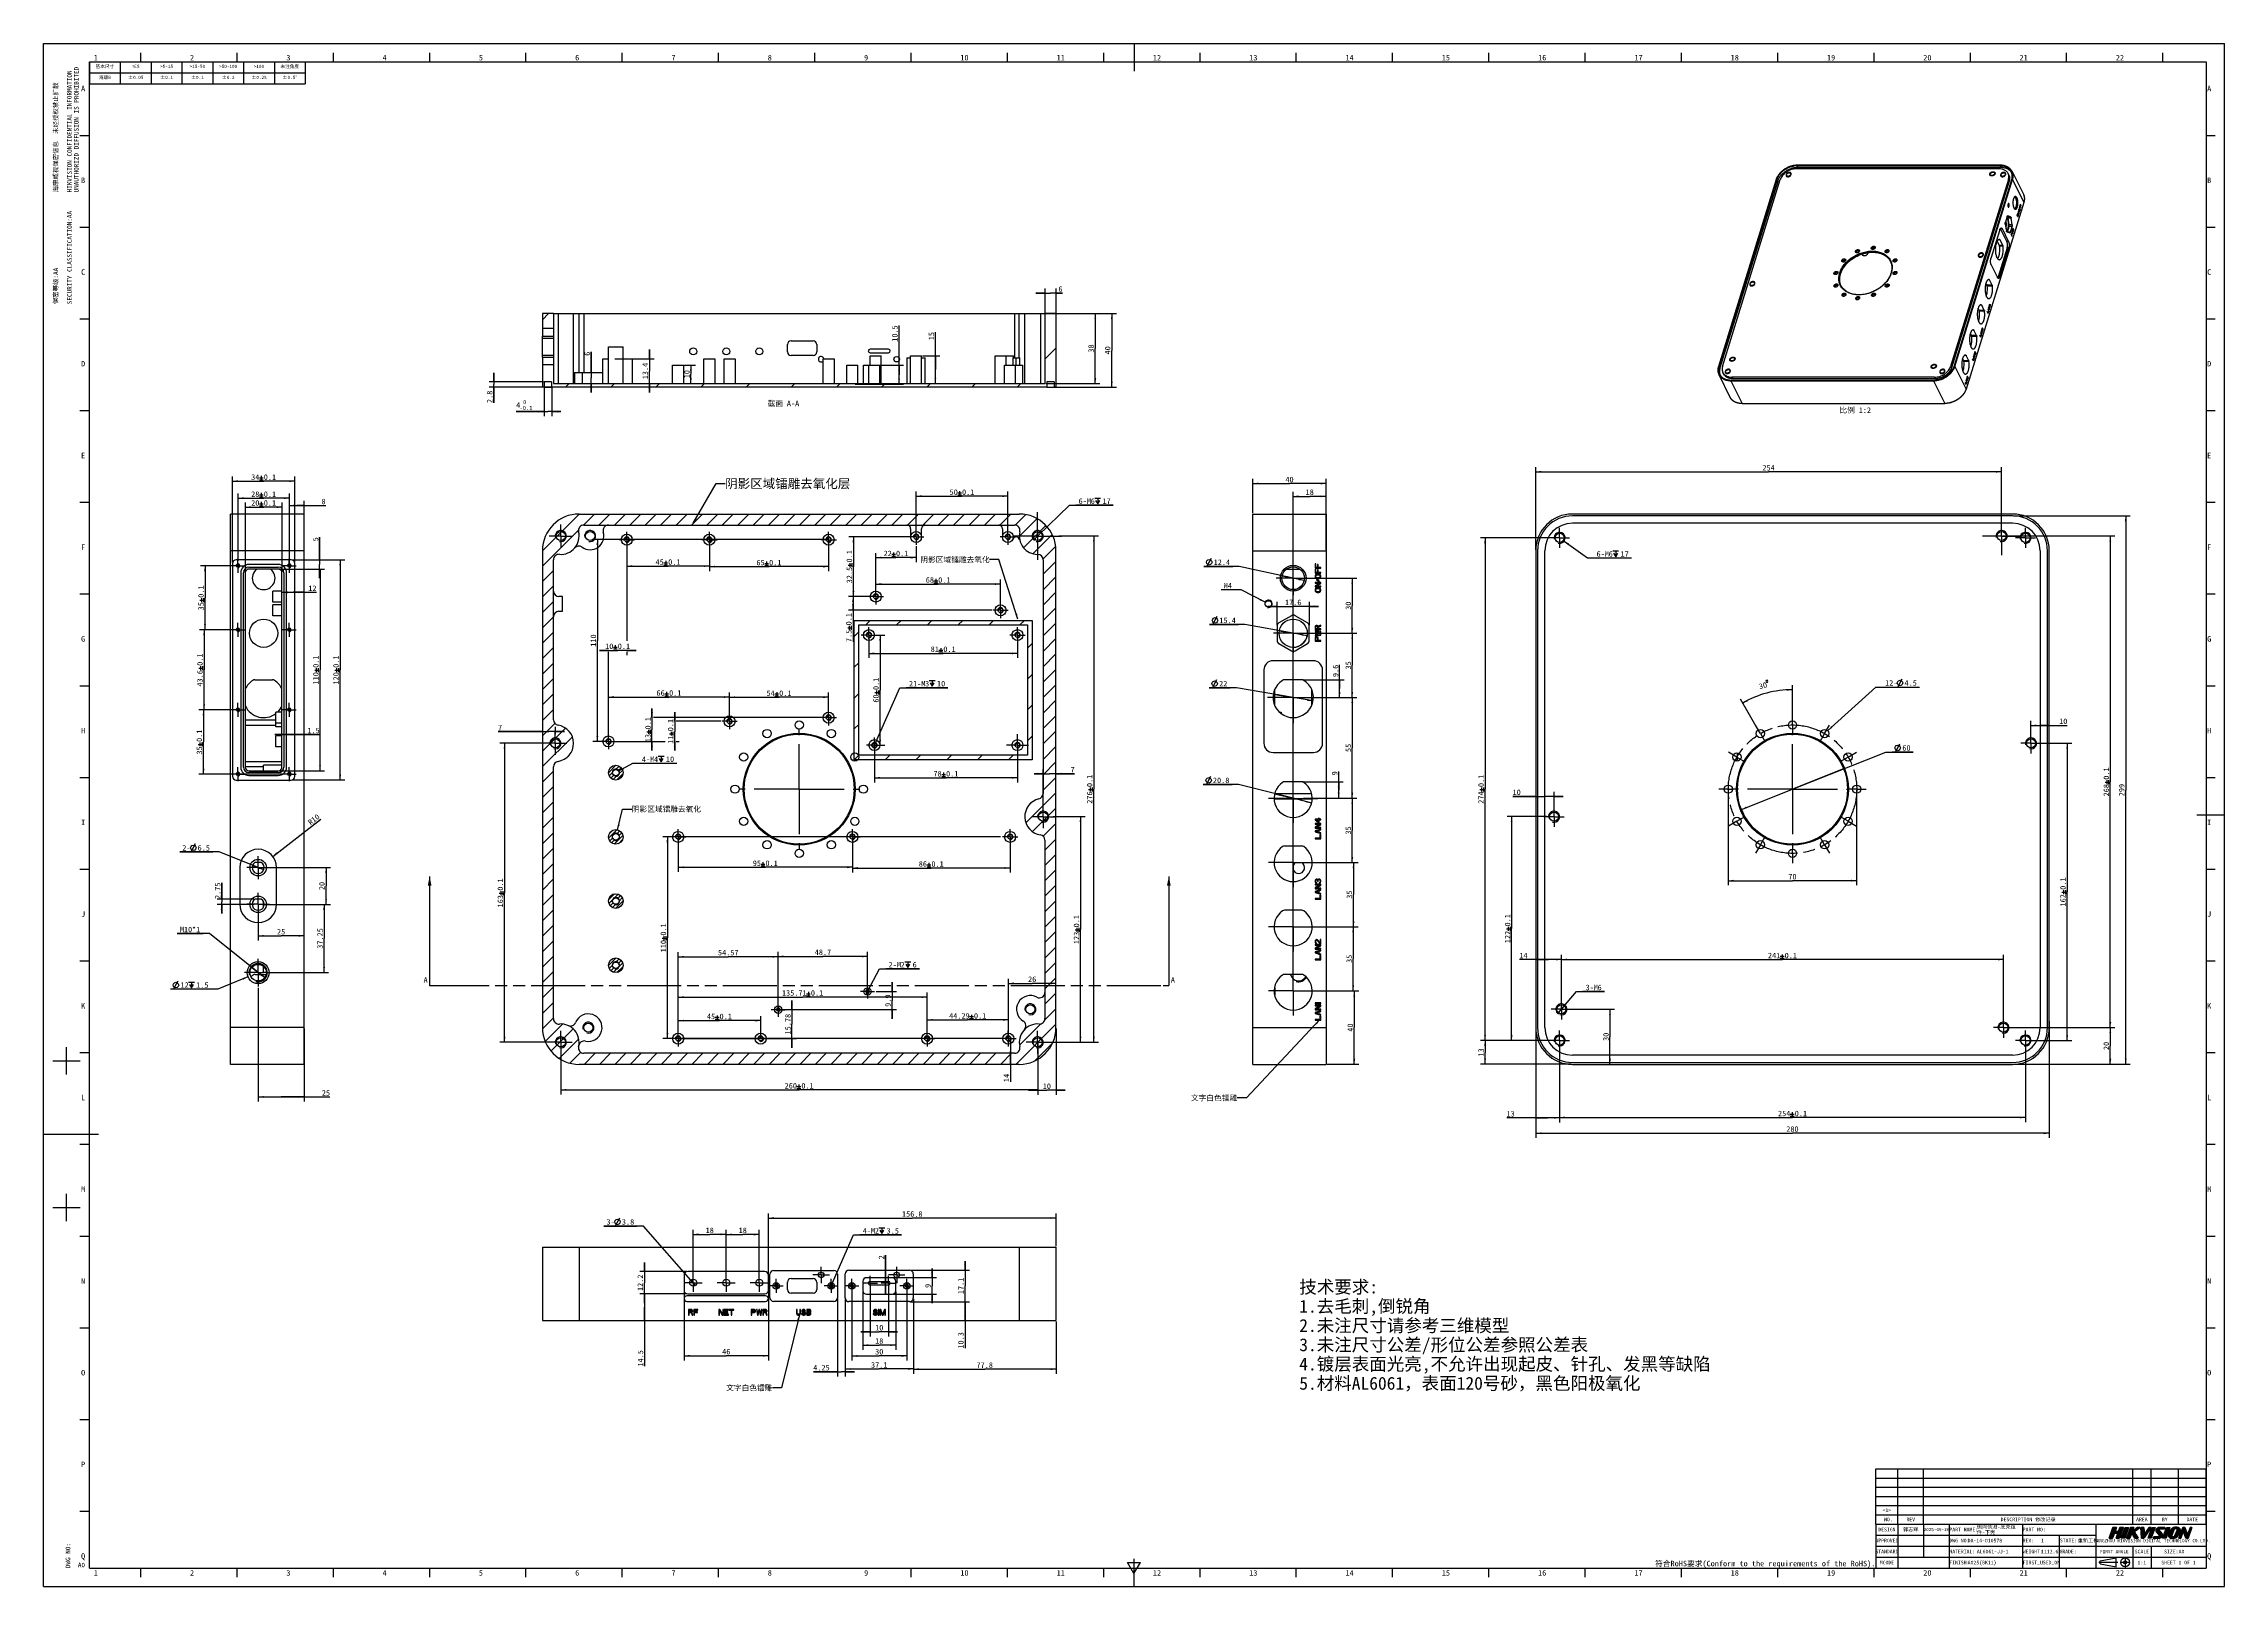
# Model space of a CAD drawing. Header units: millimetres. Extents: x 0 to 1189, y 0 to 841.
import ezdxf
from ezdxf.enums import TextEntityAlignment as Align

# ---------------------------------------------------------------- set-up
doc = ezdxf.new("R2010")
doc.units = ezdxf.units.MM
doc.header["$LTSCALE"] = 65.395
doc.linetypes.add('CENTER', pattern=[0.6, 0.375, -0.075, 0.075, -0.075])
doc.linetypes.add('PHANTOM', pattern=[0.8, 0.45, -0.05, 0.1, -0.05, 0.1, -0.05])
doc.layers.get('0').update_dxf_attribs({"linetype": 'CONTINUOUS'})
for name, color, linetype in [('03_ALL_AXES', 7, 'CONTINUOUS'), ('09_ALL_ROUNDS', 7, 'CONTINUOUS'), ('10_ALL_CHAMFER', 7, 'CONTINUOUS'), ('11_ALL_COSMETICS', 7, 'CONTINUOUS'), ('20_ALL_FEATURES', 7, 'CONTINUOUS'), ('50_ALL_DETAILS', 7, 'CONTINUOUS'), ('51__DRAFT_DIMS', 7, 'CONTINUOUS'), ('54_ALL_TABLES', 7, 'CONTINUOUS'), ('DEFAULT_1', 7, 'CENTER')]:
    doc.layers.add(name, color=color, linetype=linetype)
doc.styles.get("Standard").update_dxf_attribs({"font": 'simfang.ttf'})
doc.styles.add('TEXTSTYLE_2', font='simfang.ttf')
doc.styles.add('TEXTSTYLE_3', font='simfang.ttf')
doc.styles.add('TEXTSTYLE_4', font='simfang.ttf')
doc.styles.add('TEXTSTYLE_5', font='simfang.ttf')
doc.styles.add('TEXTSTYLE_6', font='simfang.ttf')
doc.styles.add('TEXTSTYLE_7', font='simfang.ttf')
doc.dimstyles.new('DIMSTYLE_1', dxfattribs={"dimtxt": 3, "dimasz": 3, "dimexe": 2.5, "dimexo": 0.5, "dimgap": 0.75, "dimtad": 1, "dimdsep": 46, "dimtxsty": 'Standard', "dimblk": '_FILLED', "dimblk1": '_FILLED', "dimblk2": '_FILLED', "dimcen": 0.09, "dimclrt": 3, "dimazin": 2, "dimtp": 0.5, "dimtm": 0.5, "dimtfac": 1, "dimtofl": 0, "dimtmove": 0, "dimatfit": 3, "dimldrblk": '_FILLED', "dimfxl": 0, "dimtolj": 1, "dimarcsym": 0})
doc.dimstyles.new('DIMSTYLE_10', dxfattribs={"dimtxt": 3, "dimasz": 3, "dimexe": 2.5, "dimexo": 0.5, "dimgap": 0.75, "dimtad": 1, "dimdsep": 46, "dimtxsty": 'Standard', "dimblk": '_FILLED', "dimblk1": '_FILLED', "dimblk2": '_FILLED', "dimcen": 0.09, "dimclrt": 3, "dimazin": 2, "dimtol": 1, "dimtm": 0.1, "dimtfac": 0.75, "dimtofl": 0, "dimtmove": 0, "dimatfit": 3, "dimldrblk": '_FILLED', "dimfxl": 0, "dimtolj": 1, "dimarcsym": 0})
doc.dimstyles.new('DIMSTYLE_11', dxfattribs={"dimtxt": 3, "dimasz": 3, "dimexe": 2.5, "dimexo": 0.5, "dimgap": 3, "dimtad": 1, "dimdec": 1, "dimdsep": 46, "dimtxsty": 'Standard', "dimblk": '_FILLED', "dimblk1": '_FILLED', "dimblk2": '_FILLED', "dimcen": 0.09, "dimclrt": 3, "dimazin": 2, "dimtp": 0.5, "dimtm": 0.5, "dimtfac": 1, "dimtdec": 65535, "dimtofl": 0, "dimtmove": 0, "dimatfit": 3, "dimldrblk": '_FILLED', "dimfxl": 0, "dimtolj": 1, "dimarcsym": 0})
doc.dimstyles.new('DIMSTYLE_12', dxfattribs={"dimtxt": 3, "dimasz": 3, "dimexe": 2.5, "dimexo": 0.5, "dimgap": 0.75, "dimtad": 1, "dimdsep": 46, "dimtxsty": 'Standard', "dimblk": '_FILLED', "dimblk1": '_FILLED', "dimblk2": '_FILLED', "dimcen": 0.09, "dimclrt": 3, "dimazin": 2, "dimtp": 0.2, "dimtm": 0.2, "dimtfac": 1, "dimtofl": 0, "dimtmove": 0, "dimatfit": 3, "dimldrblk": '_FILLED', "dimfxl": 0, "dimtolj": 1, "dimarcsym": 0})
doc.dimstyles.new('DIMSTYLE_13', dxfattribs={"dimtxt": 3, "dimasz": 3, "dimexe": 2.5, "dimexo": 0.5, "dimtad": 1, "dimdsep": 46, "dimtxsty": 'Standard', "dimblk": '_FILLED', "dimblk1": '_FILLED', "dimblk2": '_FILLED', "dimcen": 0.09, "dimclrt": 3, "dimazin": 2, "dimtp": 0.2, "dimtm": 0.2, "dimtfac": 1, "dimtofl": 0, "dimtmove": 0, "dimatfit": 1, "dimldrblk": '_FILLED', "dimfxl": 0, "dimtolj": 1, "dimarcsym": 0})
doc.dimstyles.new('DIMSTYLE_2', dxfattribs={"dimtxt": 3, "dimasz": 3, "dimexe": 2.5, "dimexo": 0.5, "dimtad": 1, "dimdsep": 46, "dimtxsty": 'Standard', "dimblk": '_FILLED', "dimblk1": '_FILLED', "dimblk2": '_FILLED', "dimcen": 0.09, "dimclrt": 3, "dimazin": 2, "dimtp": 0.3, "dimtm": 0.3, "dimtfac": 1, "dimtmove": 0, "dimatfit": 2, "dimldrblk": '_FILLED', "dimfxl": 0, "dimtolj": 1, "dimarcsym": 0})
doc.dimstyles.new('DIMSTYLE_3', dxfattribs={"dimtxt": 3, "dimasz": 3, "dimexe": 2.5, "dimexo": 0.5, "dimgap": 0.75, "dimtad": 1, "dimdsep": 46, "dimtxsty": 'Standard', "dimblk": '_FILLED', "dimblk1": '_FILLED', "dimblk2": '_FILLED', "dimcen": 0.09, "dimclrt": 3, "dimazin": 2, "dimtp": 0.3, "dimtm": 0.3, "dimtfac": 1, "dimtofl": 0, "dimtmove": 0, "dimatfit": 3, "dimldrblk": '_FILLED', "dimfxl": 0, "dimtolj": 1, "dimarcsym": 0})
doc.dimstyles.new('DIMSTYLE_4', dxfattribs={"dimtxt": 3, "dimasz": 3, "dimexe": 2.5, "dimexo": 0.5, "dimgap": 0.75, "dimtad": 1, "dimdsep": 46, "dimtxsty": 'Standard', "dimblk": '_FILLED', "dimblk1": '_FILLED', "dimblk2": '_FILLED', "dimcen": 0.09, "dimclrt": 3, "dimazin": 2, "dimtol": 1, "dimtp": 0.1, "dimtm": 0.1, "dimtfac": 1, "dimtofl": 0, "dimtmove": 0, "dimatfit": 3, "dimldrblk": '_FILLED', "dimfxl": 0, "dimtolj": 1, "dimarcsym": 0})
doc.dimstyles.new('DIMSTYLE_5', dxfattribs={"dimtxt": 3, "dimasz": 3, "dimexe": 2.5, "dimexo": 0.5, "dimgap": 0.75, "dimtad": 1, "dimdsep": 46, "dimtxsty": 'Standard', "dimblk": '_FILLED', "dimblk1": '_FILLED', "dimblk2": '_FILLED', "dimcen": 0.09, "dimclrt": 3, "dimazin": 2, "dimtp": 0.2, "dimtm": 0.2, "dimtfac": 1, "dimtofl": 0, "dimtmove": 0, "dimatfit": 3, "dimldrblk": '_FILLED', "dimfxl": 0, "dimtolj": 1, "dimarcsym": 0})
doc.dimstyles.new('DIMSTYLE_6', dxfattribs={"dimtxt": 3, "dimasz": 3, "dimexe": 2.5, "dimexo": 0.5, "dimtad": 1, "dimdsep": 46, "dimtxsty": 'Standard', "dimblk": '_FILLED', "dimblk1": '_FILLED', "dimblk2": '_FILLED', "dimcen": 0.09, "dimclrt": 3, "dimazin": 2, "dimtp": 0.1, "dimtm": 0.1, "dimtfac": 1, "dimtofl": 0, "dimtmove": 0, "dimatfit": 1, "dimldrblk": '_FILLED', "dimfxl": 0, "dimtolj": 1, "dimarcsym": 0})
doc.dimstyles.new('DIMSTYLE_7', dxfattribs={"dimtxt": 3, "dimasz": 3, "dimexe": 2.5, "dimexo": 0.5, "dimtad": 1, "dimdsep": 46, "dimtxsty": 'Standard', "dimblk": '_FILLED', "dimblk1": '_FILLED', "dimblk2": '_FILLED', "dimcen": 0.09, "dimclrt": 3, "dimazin": 2, "dimtp": 0.1, "dimtm": 0.1, "dimtfac": 1, "dimtmove": 0, "dimatfit": 2, "dimldrblk": '_FILLED', "dimfxl": 0, "dimtolj": 1, "dimarcsym": 0})
doc.dimstyles.new('DIMSTYLE_8', dxfattribs={"dimtxt": 3, "dimasz": 3, "dimexe": 2.5, "dimexo": 0.5, "dimtad": 1, "dimdsep": 46, "dimtxsty": 'Standard', "dimblk": '_FILLED', "dimblk1": '_FILLED', "dimblk2": '_FILLED', "dimcen": 0.09, "dimclrt": 3, "dimazin": 2, "dimtp": 0.2, "dimtm": 0.2, "dimtfac": 1, "dimtmove": 0, "dimatfit": 2, "dimldrblk": '_FILLED', "dimfxl": 0, "dimtolj": 1, "dimarcsym": 0})
doc.dimstyles.new('DIMSTYLE_9', dxfattribs={"dimtxt": 3, "dimasz": 3, "dimexe": 2.5, "dimexo": 0.5, "dimgap": 0.75, "dimtad": 1, "dimdsep": 46, "dimtxsty": 'Standard', "dimblk": '_FILLED', "dimblk1": '_FILLED', "dimblk2": '_FILLED', "dimcen": 0.09, "dimclrt": 3, "dimazin": 2, "dimtp": 0.1, "dimtm": 0.1, "dimtfac": 1, "dimtofl": 0, "dimtmove": 0, "dimatfit": 3, "dimldrblk": '_FILLED', "dimfxl": 0, "dimtolj": 1, "dimarcsym": 0})
doc.dimstyles.get("Standard").update_dxf_attribs({"dimtxt": 3, "dimasz": 3, "dimexe": 2.5, "dimexo": 0.5, "dimtad": 1, "dimdsep": 46, "dimtxsty": 'Standard', "dimblk": '_FILLED', "dimblk1": '_FILLED', "dimblk2": '_FILLED', "dimcen": 0.09, "dimclrt": 3, "dimazin": 2, "dimtol": 1, "dimtp": 0.01, "dimtm": 0.01, "dimtfac": 1, "dimtofl": 0, "dimtmove": 0, "dimatfit": 3, "dimldrblk": '_FILLED', "dimfxl": 0, "dimtolj": 1, "dimarcsym": 0})

# ---------------------------------------------------------------- blocks, each defined once
blk = doc.blocks.new('LOGO_BL0', base_point=(1148.8, 29.3))
for color, points in [(1, [(1131.3, 30), (1132.1, 32.1), (1134, 32.1), (1133.2, 29.9), (1129.1, 29.1), (1128, 26.4), (1126.2, 26.4), (1128.3, 32.2), (1130.2, 32.2), (1129.4, 30)]), (1, [(1129.1, 29.1), (1133.2, 29.9), (1132.6, 28.3), (1130, 26.4), (1131, 29.1)]), (1, [(1131.6, 26.4), (1131.6, 26.4), (1130, 26.4), (1132.6, 28.3), (1132.4, 27.7), (1132.2, 27.2), (1132.2, 27.1), (1132.1, 27), (1132.1, 26.9), (1132.1, 26.9), (1132, 26.8), (1132, 26.7), (1131.9, 26.6), (1131.9, 26.6), (1131.8, 26.5), (1131.8, 26.5), (1131.7, 26.4), (1131.7, 26.4), (1131.7, 26.4)]), (1, [(1138.9, 30.1), (1138.9, 30.1), (1138.9, 30.1), (1139, 30.1), (1139, 30.1), (1139, 30.2), (1140.1, 29.9), (1141, 28.2), (1140.1, 26.5), (1140, 26.5), (1140, 26.5), (1140, 26.5), (1139.9, 26.6), (1139.9, 26.6), (1139.9, 26.7), (1139.8, 26.8), (1139.7, 27), (1139.6, 27.1), (1139.5, 27.3), (1139.4, 27.5), (1139.3, 27.7), (1139.2, 27.9), (1139.1, 28.1), (1139, 28.3), (1139, 28.4), (1138.9, 28.5), (1138.9, 28.6), (1138.8, 28.7), (1138.8, 28.7), (1138.8, 28.7), (1138.7, 28.7), (1138.7, 28.7), (1138.7, 28.7), (1138.7, 28.7), (1138.7, 28.7), (1138.6, 28.7), (1138.6, 28.7), (1138.6, 28.7), (1138.6, 28.7), (1138.6, 28.7), (1138.5, 28.7), (1138.5, 28.7), (1135.7, 26.4), (1136.7, 29.3), (1137.8, 32.1), (1138.7, 32.1), (1139.6, 32.1), (1138.9, 30.1), (1138.9, 30.1)]), (1, [(1138.4, 28.5), (1137.5, 26.4), (1136.6, 26.4), (1135.7, 26.4), (1138.5, 28.7), (1138.5, 28.6), (1138.4, 28.6), (1138.4, 28.6), (1138.4, 28.6), (1138.4, 28.5)]), (1, [(1143, 32.2), (1141.6, 31), (1140.1, 29.9), (1139, 30.2), (1139, 30.2), (1139, 30.2), (1139, 30.2), (1139, 30.2), (1139, 30.2), (1139, 30.2), (1139.2, 30.3), (1139.4, 30.4), (1139.5, 30.5), (1140, 30.9), (1140.4, 31.2), (1140.8, 31.5), (1141.2, 31.9), (1141.6, 32.2), (1142.3, 32.2)]), (1, [(1140.1, 26.5), (1141, 28.2), (1142, 26.4), (1140.3, 26.4), (1140.3, 26.4), (1140.2, 26.4), (1140.2, 26.4), (1140.1, 26.4), (1140.1, 26.4)]), (7, [(1146.8, 28.7), (1146.4, 28.2), (1143.9, 26.4), (1143.4, 32.2), (1145.2, 32.2), (1145.5, 28.3), (1148, 32.1), (1149.1, 32.1), (1148.7, 31.6), (1147.8, 30.3)]), (7, [(1145.2, 26.4), (1145.1, 26.4), (1143.9, 26.4), (1146.4, 28.2), (1146.1, 27.6), (1146, 27.4), (1145.9, 27.3), (1145.8, 27.1), (1145.6, 26.9), (1145.5, 26.8), (1145.4, 26.6), (1145.3, 26.6), (1145.2, 26.5)]), (7, [(1154.7, 26.8), (1154.6, 26.7), (1150.2, 26.4), (1150.4, 26.8), (1154.9, 27.1), (1154.9, 27), (1154.8, 26.9)]), (7, [(1153.9, 26.4), (1153.8, 26.4), (1150.2, 26.4), (1154.6, 26.7), (1154.5, 26.6), (1154.3, 26.6), (1154.2, 26.5), (1154.1, 26.5), (1154, 26.4)]), (7, [(1152.4, 27.1), (1153, 27.1), (1154.9, 27.1), (1150.4, 26.8), (1150.5, 27.1)]), (7, [(1153.4, 30.8), (1153.4, 30.8), (1151.8, 30.7), (1151.9, 30.8), (1153.4, 30.9)]), (7, [(1153.4, 30.7), (1153.5, 30.7), (1151.8, 30.6), (1151.8, 30.7), (1153.4, 30.8)]), (7, [(1153.5, 30.6), (1153.5, 30.5), (1151.8, 30.4), (1151.8, 30.6), (1153.5, 30.7)]), (7, [(1153.6, 30.4), (1153.8, 30.3), (1154, 30.1), (1154.1, 29.9), (1154.3, 29.7), (1154.5, 29.6), (1154.6, 29.4), (1154.8, 29.2), (1154.9, 29), (1155, 28.7), (1152.9, 28.6), (1152.7, 28.9), (1152.5, 29), (1152.4, 29.2), (1152.2, 29.4), (1152.1, 29.5), (1152.1, 29.7), (1152, 29.8), (1151.9, 29.9), (1151.9, 30.1), (1151.9, 30.2), (1151.8, 30.4), (1153.5, 30.5), (1153.6, 30.5)]), (7, [(1153.5, 31.2), (1153.5, 31.2), (1151.9, 31.1), (1152, 31.2), (1153.6, 31.3), (1153.6, 31.3), (1153.5, 31.3)]), (7, [(1153.4, 31.1), (1153.4, 31.1), (1151.9, 31), (1151.9, 31.1), (1153.5, 31.2)]), (7, [(1153.4, 31), (1153.4, 30.9), (1151.9, 30.8), (1151.9, 31), (1153.4, 31.1), (1153.4, 31)]), (7, [(1153.2, 32.1), (1153.3, 32.1), (1156.5, 32.1), (1156.4, 31.8), (1156.3, 31.4), (1154, 31.4), (1154, 31.4), (1152, 31.3), (1152.1, 31.4), (1152.2, 31.5), (1152.3, 31.6), (1152.4, 31.7), (1152.5, 31.8), (1152.6, 31.9), (1152.7, 32), (1152.8, 32), (1153, 32.1), (1153, 32.1), (1153.1, 32.1)]), (7, [(1153.7, 31.4), (1153.6, 31.3), (1152, 31.2), (1152, 31.3), (1154, 31.4), (1153.9, 31.4), (1153.8, 31.4), (1153.8, 31.4), (1153.7, 31.4)]), (7, [(1155.1, 28.6), (1155.2, 28.4), (1155.2, 28.3), (1155.2, 28.1), (1155.2, 28), (1155.2, 27.8), (1155.2, 27.7), (1155.2, 27.6), (1155.1, 27.4), (1155.1, 27.3), (1155, 27.2), (1154.9, 27.1), (1153, 27.1), (1153.1, 27.1), (1153.1, 27.1), (1153.2, 27.2), (1153.2, 27.2), (1153.3, 27.2), (1153.3, 27.2), (1153.4, 27.2), (1153.4, 27.3), (1153.4, 27.3), (1153.5, 27.4), (1153.5, 27.4), (1153.5, 27.5), (1153.5, 27.5), (1153.5, 27.6), (1153.5, 27.7), (1153.5, 27.7), (1153.5, 27.8), (1153.5, 27.8), (1153.5, 27.9), (1153.4, 28), (1153.4, 28.1), (1153.3, 28.1), (1153.3, 28.2), (1153.2, 28.3), (1152.9, 28.6), (1155, 28.7)]), (7, [(1161.4, 30.7), (1161.4, 30.6), (1160.9, 29.2), (1160.3, 27.8), (1158.7, 27.7), (1158.7, 28), (1158.8, 28.3), (1158.8, 28.5), (1159, 29.1), (1159.2, 29.6), (1159.4, 30.1), (1159.5, 30.4), (1159.6, 30.6), (1161.5, 30.9), (1161.5, 30.8)]), (7, [(1160.3, 27.8), (1160.3, 27.7), (1158.7, 27.5), (1158.7, 27.7), (1160.3, 27.8), (1160.3, 27.8), (1160.3, 27.8), (1160.3, 27.8)]), (7, [(1160.3, 27.5), (1160.3, 27.5), (1158.8, 27.2), (1158.7, 27.5), (1160.3, 27.7), (1160.3, 27.7), (1160.3, 27.7), (1160.3, 27.7), (1160.3, 27.6), (1160.3, 27.6), (1160.3, 27.6), (1160.3, 27.5), (1160.3, 27.5)]), (7, [(1160.4, 27.2), (1160.4, 27.2), (1158.8, 27), (1158.8, 27.2), (1160.3, 27.5), (1160.3, 27.4), (1160.3, 27.4), (1160.3, 27.4), (1160.3, 27.4), (1160.3, 27.4), (1160.3, 27.3), (1160.3, 27.3), (1160.3, 27.3), (1160.3, 27.3), (1160.4, 27.3), (1160.4, 27.3)]), (7, [(1160.6, 27), (1160.6, 27), (1158.9, 26.8), (1158.8, 27), (1160.4, 27.2), (1160.4, 27.2), (1160.4, 27.2), (1160.4, 27.2), (1160.4, 27.2), (1160.4, 27.2), (1160.4, 27.2), (1160.4, 27.2), (1160.4, 27.2), (1160.4, 27.1), (1160.4, 27.1), (1160.4, 27.1), (1160.4, 27.1), (1160.5, 27.1), (1160.5, 27.1), (1160.5, 27.1), (1160.5, 27.1), (1160.5, 27.1), (1160.5, 27.1), (1160.5, 27.1), (1160.5, 27.1), (1160.5, 27), (1160.5, 27), (1160.6, 27), (1160.6, 27), (1160.6, 27)]), (7, [(1161.1, 27), (1161.1, 27), (1161.1, 27), (1163.1, 26.9), (1162.9, 26.8), (1162.7, 26.6), (1162.5, 26.5), (1159.4, 26.4), (1159.2, 26.5), (1159.1, 26.6), (1158.9, 26.8), (1160.6, 27), (1160.6, 27), (1160.6, 27), (1160.6, 27), (1160.7, 27), (1160.7, 27), (1160.7, 27), (1160.7, 27), (1160.7, 27), (1160.7, 27), (1160.8, 27), (1160.8, 27), (1160.8, 27), (1160.8, 27), (1160.9, 27), (1161, 27), (1161, 27), (1161, 27), (1161.1, 27), (1161.1, 27), (1161.1, 27)]), (7, [(1162.3, 26.4), (1162, 26.4), (1161.8, 26.3), (1161.5, 26.3), (1161.2, 26.3), (1161, 26.3), (1160.1, 26.3), (1159.9, 26.3), (1159.6, 26.3), (1159.4, 26.4), (1162.5, 26.5)]), (7, [(1161.6, 31), (1161.5, 30.9), (1159.6, 30.6), (1159.8, 30.9), (1161.7, 31.2), (1161.6, 31.1)]), (7, [(1161.8, 31.2), (1161.7, 31.2), (1159.8, 30.9), (1160.1, 31.2), (1162.1, 31.5), (1162, 31.4), (1161.9, 31.4), (1161.9, 31.3)]), (7, [(1162.2, 31.5), (1162.1, 31.5), (1160.1, 31.2), (1160.3, 31.5), (1162.4, 31.5), (1162.4, 31.5), (1162.3, 31.5)]), (7, [(1164.6, 31.7), (1164.7, 31.6), (1160.3, 31.5), (1160.6, 31.7), (1164.5, 31.8)]), (7, [(1162.9, 31.5), (1162.4, 31.5), (1160.3, 31.5), (1164.7, 31.6), (1164.8, 31.5), (1164.8, 31.3), (1164.9, 31.1), (1164.9, 31), (1164.9, 30.8), (1164.9, 30.6), (1164.9, 30.4), (1162.1, 27.7), (1163.2, 30.6), (1163.3, 30.7), (1163.3, 30.8), (1163.3, 30.8), (1163.3, 30.9), (1163.3, 31), (1163.3, 31.1), (1163.3, 31.1), (1163.3, 31.2), (1163.3, 31.2), (1163.3, 31.3), (1163.3, 31.3), (1163.2, 31.4), (1163.2, 31.4), (1163.2, 31.4), (1163.2, 31.5), (1163.1, 31.5), (1163.1, 31.5), (1163, 31.5), (1163, 31.5), (1162.9, 31.5)]), (7, [(1164.4, 31.9), (1164.5, 31.8), (1160.6, 31.7), (1161, 31.9), (1164.1, 32.1), (1164.2, 32)]), (7, [(1163.7, 32.2), (1163.9, 32.1), (1164.1, 32.1), (1161, 31.9), (1161.3, 32.1), (1161.7, 32.2), (1163.5, 32.2)]), (7, [(1161.2, 27), (1163.3, 27.1), (1163.1, 26.9), (1161.1, 27), (1161.1, 27), (1161.1, 27), (1161.2, 27), (1161.2, 27)]), (7, [(1163.9, 27.8), (1163.7, 27.6), (1163.5, 27.3), (1163.3, 27.1), (1161.2, 27), (1161.3, 27), (1161.3, 27), (1161.3, 27), (1161.4, 27), (1161.4, 27.1), (1161.4, 27.1), (1161.5, 27.1), (1161.5, 27.1), (1161.6, 27.1), (1161.6, 27.1), (1161.6, 27.2), (1161.7, 27.2), (1161.7, 27.2), (1161.8, 27.3), (1161.8, 27.3), (1161.8, 27.3), (1161.9, 27.3), (1161.9, 27.4), (1161.9, 27.4), (1161.9, 27.4), (1162, 27.4), (1162, 27.5), (1162, 27.5), (1162, 27.5), (1162, 27.5), (1162, 27.5), (1162.1, 27.6), (1162.1, 27.6), (1162.1, 27.6), (1162.1, 27.6), (1162.1, 27.7), (1162.1, 27.7), (1162.1, 27.7), (1162.1, 27.7), (1162.1, 27.7), (1164.9, 30.4), (1164.8, 30.1), (1164.7, 29.8), (1164.6, 29.5), (1164.5, 29.1), (1164.4, 28.8), (1164.3, 28.6), (1164.1, 28.3), (1164, 28.1)]), (7, [(1162.7, 32.3), (1163.1, 32.3), (1163.5, 32.2), (1161.7, 32.2), (1162, 32.2), (1162.4, 32.3)]), (7, [(1167.5, 32.2), (1169, 28.4), (1171.3, 32.2), (1169.2, 26.4), (1168.3, 26.4), (1168.3, 26.4), (1168.2, 26.4), (1168.2, 26.4), (1168.1, 26.4), (1168.1, 26.5), (1168.1, 26.5), (1168, 26.5), (1168, 26.5), (1168, 26.6), (1167.9, 26.6), (1167.9, 26.6), (1167.9, 26.7), (1167.8, 26.7), (1167.8, 26.8), (1167.8, 26.8), (1167.8, 26.9), (1166.6, 30.2), (1165.2, 26.4), (1164.2, 26.4), (1166.3, 32.2)])]:
    blk.add_hatch(color=color).paths.add_polyline_path(points)
at = {"color": 1}
for p, q in [((1128.3, 32.2), (1126.2, 26.4)), ((1126.2, 26.4), (1128, 26.4)), ((1128, 26.4), (1129.1, 29.1)), ((1130.2, 32.2), (1128.3, 32.2)), ((1129.1, 29.1), (1131, 29.1)), ((1129.4, 30), (1130.2, 32.2)), ((1131.3, 30), (1129.4, 30)), ((1131, 29.1), (1130, 26.4)), ((1130, 26.4), (1131.6, 26.4)), ((1132.1, 32.1), (1131.3, 30)), ((1134, 32.1), (1132.1, 32.1)), ((1132.8, 26.4), (1134.9, 32.1)), ((1134.7, 26.4), (1132.8, 26.4)), ((1136.8, 32.1), (1134.7, 26.4)), ((1134.9, 32.1), (1136.8, 32.1)), ((1136.7, 29.3), (1135.7, 26.4)), ((1135.7, 26.4), (1136.6, 26.4)), ((1136.6, 26.4), (1137.5, 26.4)), ((1137.8, 32.1), (1136.7, 29.3)), ((1137.5, 26.4), (1137.6, 26.5)), ((1137.5, 26.4), (1137.5, 26.4)), ((1137.6, 26.6), (1137.7, 26.7)), ((1137.6, 26.5), (1137.6, 26.6)), ((1137.7, 26.7), (1137.8, 27.1)), ((1138.7, 32.1), (1137.8, 32.1)), ((1139.6, 32.1), (1138.7, 32.1)), ((1138.9, 30.1), (1139.6, 32.1)), ((1140.1, 29.9), (1141.6, 31)), ((1141, 28.2), (1140.1, 29.9)), ((1140.3, 26.4), (1142, 26.4)), ((1142, 26.4), (1141, 28.2)), ((1141.6, 31), (1143, 32.2)), ((1142.3, 32.2), (1141.6, 32.2)), ((1143, 32.2), (1142.3, 32.2))]:
    blk.add_line(p, q, dxfattribs=at)
at = {"color": 7}
for p, q in [((1138.4, 28.5), (1137.5, 26.4)), ((1143.4, 32.2), (1143.9, 26.4)), ((1145.2, 32.2), (1143.4, 32.2)), ((1143.9, 26.4), (1145.1, 26.4)), ((1145.5, 28.3), (1145.2, 32.2)), ((1148, 32.1), (1145.5, 28.3)), ((1147.4, 26.4), (1149.5, 32.1)), ((1149.2, 26.4), (1147.4, 26.4)), ((1149.1, 32.1), (1148, 32.1)), ((1151.3, 32.1), (1149.2, 26.4)), ((1149.5, 32.1), (1151.3, 32.1)), ((1150.4, 26.8), (1150.2, 26.4)), ((1150.2, 26.4), (1153.8, 26.4)), ((1150.5, 27.1), (1150.4, 26.8)), ((1156.5, 32.1), (1153.3, 32.1)), ((1154, 31.4), (1156.3, 31.4)), ((1155.3, 26.4), (1157.4, 32.1)), ((1157.2, 26.4), (1155.3, 26.4)), ((1156.3, 31.4), (1156.4, 31.8)), ((1156.4, 31.8), (1156.5, 32.1)), ((1159.3, 32.1), (1157.2, 26.4)), ((1157.4, 32.1), (1159.3, 32.1)), ((1160.1, 26.3), (1161, 26.3)), ((1160.3, 27.8), (1160.9, 29.2)), ((1160.8, 27), (1160.8, 27)), ((1160.9, 27), (1160.8, 27)), ((1160.9, 29.2), (1161.4, 30.6)), ((1161, 27), (1160.9, 27)), ((1161, 27), (1161, 27)), ((1161.1, 27), (1161, 27)), ((1161, 27), (1161, 27)), ((1161.1, 27), (1161.1, 27)), ((1161.1, 27), (1161.1, 27)), ((1161.1, 27), (1161.2, 27)), ((1163.2, 30.6), (1162.1, 27.7)), ((1162.4, 31.5), (1162.9, 31.5)), ((1166.3, 32.2), (1164.2, 26.4)), ((1164.2, 26.4), (1165.2, 26.4)), ((1165.2, 26.4), (1166.6, 30.2)), ((1167.5, 32.2), (1166.3, 32.2)), ((1166.6, 30.2), (1167.8, 26.9)), ((1169, 28.4), (1167.5, 32.2)), ((1168.3, 26.4), (1169.2, 26.4)), ((1170.4, 32.2), (1169, 28.4)), ((1169.2, 26.4), (1171.3, 32.2)), ((1171.3, 32.2), (1170.4, 32.2))]:
    blk.add_line(p, q, dxfattribs=at)
at = {"color": 1}
for points in [[(1131.3, 30), (1132.1, 32.1), (1134, 32.1), (1133.2, 29.9), (1129.1, 29.1), (1128, 26.4), (1126.2, 26.4), (1128.3, 32.2), (1130.2, 32.2), (1129.4, 30), (1131.3, 30)], [(1129.1, 29.1), (1133.2, 29.9), (1132.6, 28.3), (1130, 26.4), (1131, 29.1), (1129.1, 29.1)], [(1131.6, 26.4), (1131.6, 26.4), (1130, 26.4), (1132.6, 28.3), (1132.4, 27.7), (1132.2, 27.2), (1132.2, 27.1), (1132.1, 27), (1132.1, 26.9), (1132.1, 26.9), (1132, 26.8), (1132, 26.7), (1131.9, 26.6), (1131.9, 26.6), (1131.8, 26.5), (1131.8, 26.5), (1131.7, 26.4), (1131.7, 26.4), (1131.7, 26.4), (1131.6, 26.4)], [(1138.9, 30.1), (1138.9, 30.1), (1138.9, 30.1), (1139, 30.1), (1139, 30.1), (1139, 30.2), (1140.1, 29.9), (1141, 28.2), (1140.1, 26.5), (1140, 26.5), (1140, 26.5), (1140, 26.5), (1139.9, 26.6), (1139.9, 26.6), (1139.9, 26.7), (1139.8, 26.8), (1139.7, 27), (1139.6, 27.1), (1139.5, 27.3), (1139.4, 27.5), (1139.3, 27.7), (1139.2, 27.9), (1139.1, 28.1), (1139, 28.3), (1139, 28.4), (1138.9, 28.5), (1138.9, 28.6), (1138.8, 28.7), (1138.8, 28.7), (1138.8, 28.7), (1138.7, 28.7), (1138.7, 28.7), (1138.7, 28.7), (1138.7, 28.7), (1138.7, 28.7), (1138.6, 28.7), (1138.6, 28.7), (1138.6, 28.7), (1138.6, 28.7), (1138.6, 28.7), (1138.5, 28.7), (1138.5, 28.7), (1135.7, 26.4), (1136.7, 29.3), (1137.8, 32.1), (1138.7, 32.1), (1139.6, 32.1), (1138.9, 30.1), (1138.9, 30.1), (1138.9, 30.1)], [(1138.4, 28.5), (1137.5, 26.4), (1136.6, 26.4), (1135.7, 26.4), (1138.5, 28.7), (1138.5, 28.6), (1138.4, 28.6), (1138.4, 28.6), (1138.4, 28.6), (1138.4, 28.5), (1138.4, 28.5)], [(1143, 32.2), (1141.6, 31), (1140.1, 29.9), (1139, 30.2), (1139, 30.2), (1139, 30.2), (1139, 30.2), (1139, 30.2), (1139, 30.2), (1139, 30.2), (1139.2, 30.3), (1139.4, 30.4), (1139.5, 30.5), (1140, 30.9), (1140.4, 31.2), (1140.8, 31.5), (1141.2, 31.9), (1141.6, 32.2), (1142.3, 32.2), (1143, 32.2)], [(1140.1, 26.5), (1141, 28.2), (1142, 26.4), (1140.3, 26.4), (1140.3, 26.4), (1140.2, 26.4), (1140.2, 26.4), (1140.1, 26.4), (1140.1, 26.4), (1140.1, 26.5)]]:
    blk.add_lwpolyline(points, dxfattribs=at)
at = {"color": 7}
for points in [[(1146.8, 28.7), (1146.4, 28.2), (1143.9, 26.4), (1143.4, 32.2), (1145.2, 32.2), (1145.5, 28.3), (1148, 32.1), (1149.1, 32.1), (1148.7, 31.6), (1147.8, 30.3), (1146.8, 28.7)], [(1145.2, 26.4), (1145.1, 26.4), (1143.9, 26.4), (1146.4, 28.2), (1146.1, 27.6), (1146, 27.4), (1145.9, 27.3), (1145.8, 27.1), (1145.6, 26.9), (1145.5, 26.8), (1145.4, 26.6), (1145.3, 26.6), (1145.2, 26.5), (1145.2, 26.4)], [(1154.7, 26.8), (1154.6, 26.7), (1150.2, 26.4), (1150.4, 26.8), (1154.9, 27.1), (1154.9, 27), (1154.8, 26.9), (1154.7, 26.8)], [(1153.9, 26.4), (1153.8, 26.4), (1150.2, 26.4), (1154.6, 26.7), (1154.5, 26.6), (1154.3, 26.6), (1154.2, 26.5), (1154.1, 26.5), (1154, 26.4), (1153.9, 26.4)], [(1152.4, 27.1), (1153, 27.1), (1154.9, 27.1), (1150.4, 26.8), (1150.5, 27.1), (1152.4, 27.1)], [(1153.4, 30.8), (1153.4, 30.8), (1151.8, 30.7), (1151.9, 30.8), (1153.4, 30.9), (1153.4, 30.8)], [(1153.4, 30.7), (1153.5, 30.7), (1151.8, 30.6), (1151.8, 30.7), (1153.4, 30.8), (1153.4, 30.7)], [(1153.5, 30.6), (1153.5, 30.5), (1151.8, 30.4), (1151.8, 30.6), (1153.5, 30.7), (1153.5, 30.6)], [(1153.6, 30.4), (1153.8, 30.3), (1154, 30.1), (1154.1, 29.9), (1154.3, 29.7), (1154.5, 29.6), (1154.6, 29.4), (1154.8, 29.2), (1154.9, 29), (1155, 28.7), (1152.9, 28.6), (1152.7, 28.9), (1152.5, 29), (1152.4, 29.2), (1152.2, 29.4), (1152.1, 29.5), (1152.1, 29.7), (1152, 29.8), (1151.9, 29.9), (1151.9, 30.1), (1151.9, 30.2), (1151.8, 30.4), (1153.5, 30.5), (1153.6, 30.5), (1153.6, 30.4)], [(1153.5, 31.2), (1153.5, 31.2), (1151.9, 31.1), (1152, 31.2), (1153.6, 31.3), (1153.6, 31.3), (1153.5, 31.3), (1153.5, 31.2)], [(1153.4, 31.1), (1153.4, 31.1), (1151.9, 31), (1151.9, 31.1), (1153.5, 31.2), (1153.4, 31.1)], [(1153.4, 31), (1153.4, 30.9), (1151.9, 30.8), (1151.9, 31), (1153.4, 31.1), (1153.4, 31), (1153.4, 31)], [(1153.2, 32.1), (1153.3, 32.1), (1156.5, 32.1), (1156.4, 31.8), (1156.3, 31.4), (1154, 31.4), (1154, 31.4), (1152, 31.3), (1152.1, 31.4), (1152.2, 31.5), (1152.3, 31.6), (1152.4, 31.7), (1152.5, 31.8), (1152.6, 31.9), (1152.7, 32), (1152.8, 32), (1153, 32.1), (1153, 32.1), (1153.1, 32.1), (1153.2, 32.1)], [(1153.7, 31.4), (1153.6, 31.3), (1152, 31.2), (1152, 31.3), (1154, 31.4), (1153.9, 31.4), (1153.8, 31.4), (1153.8, 31.4), (1153.7, 31.4), (1153.7, 31.4)], [(1155.1, 28.6), (1155.2, 28.4), (1155.2, 28.3), (1155.2, 28.1), (1155.2, 28), (1155.2, 27.8), (1155.2, 27.7), (1155.2, 27.6), (1155.1, 27.4), (1155.1, 27.3), (1155, 27.2), (1154.9, 27.1), (1153, 27.1), (1153.1, 27.1), (1153.1, 27.1), (1153.2, 27.2), (1153.2, 27.2), (1153.3, 27.2), (1153.3, 27.2), (1153.4, 27.2), (1153.4, 27.3), (1153.4, 27.3), (1153.5, 27.4), (1153.5, 27.4), (1153.5, 27.5), (1153.5, 27.5), (1153.5, 27.6), (1153.5, 27.7), (1153.5, 27.7), (1153.5, 27.8), (1153.5, 27.8), (1153.5, 27.9), (1153.4, 28), (1153.4, 28.1), (1153.3, 28.1), (1153.3, 28.2), (1153.2, 28.3), (1152.9, 28.6), (1155, 28.7), (1155.1, 28.6)], [(1161.4, 30.7), (1161.4, 30.6), (1160.9, 29.2), (1160.3, 27.8), (1158.7, 27.7), (1158.7, 28), (1158.8, 28.3), (1158.8, 28.5), (1159, 29.1), (1159.2, 29.6), (1159.4, 30.1), (1159.5, 30.4), (1159.6, 30.6), (1161.5, 30.9), (1161.5, 30.8), (1161.4, 30.7)], [(1160.3, 27.8), (1160.3, 27.7), (1158.7, 27.5), (1158.7, 27.7), (1160.3, 27.8), (1160.3, 27.8), (1160.3, 27.8), (1160.3, 27.8), (1160.3, 27.8)], [(1160.3, 27.5), (1160.3, 27.5), (1158.8, 27.2), (1158.7, 27.5), (1160.3, 27.7), (1160.3, 27.7), (1160.3, 27.7), (1160.3, 27.7), (1160.3, 27.6), (1160.3, 27.6), (1160.3, 27.6), (1160.3, 27.5), (1160.3, 27.5), (1160.3, 27.5)], [(1160.4, 27.2), (1160.4, 27.2), (1158.8, 27), (1158.8, 27.2), (1160.3, 27.5), (1160.3, 27.4), (1160.3, 27.4), (1160.3, 27.4), (1160.3, 27.4), (1160.3, 27.4), (1160.3, 27.3), (1160.3, 27.3), (1160.3, 27.3), (1160.3, 27.3), (1160.4, 27.3), (1160.4, 27.3), (1160.4, 27.2)], [(1160.6, 27), (1160.6, 27), (1158.9, 26.8), (1158.8, 27), (1160.4, 27.2), (1160.4, 27.2), (1160.4, 27.2), (1160.4, 27.2), (1160.4, 27.2), (1160.4, 27.2), (1160.4, 27.2), (1160.4, 27.2), (1160.4, 27.2), (1160.4, 27.1), (1160.4, 27.1), (1160.4, 27.1), (1160.4, 27.1), (1160.5, 27.1), (1160.5, 27.1), (1160.5, 27.1), (1160.5, 27.1), (1160.5, 27.1), (1160.5, 27.1), (1160.5, 27.1), (1160.5, 27.1), (1160.5, 27), (1160.5, 27), (1160.6, 27), (1160.6, 27), (1160.6, 27), (1160.6, 27)], [(1161.1, 27), (1161.1, 27), (1161.1, 27), (1163.1, 26.9), (1162.9, 26.8), (1162.7, 26.6), (1162.5, 26.5), (1159.4, 26.4), (1159.2, 26.5), (1159.1, 26.6), (1158.9, 26.8), (1160.6, 27), (1160.6, 27), (1160.6, 27), (1160.6, 27), (1160.7, 27), (1160.7, 27), (1160.7, 27), (1160.7, 27), (1160.7, 27), (1160.7, 27), (1160.8, 27), (1160.8, 27), (1160.8, 27), (1160.8, 27), (1160.9, 27), (1161, 27), (1161, 27), (1161, 27), (1161.1, 27), (1161.1, 27), (1161.1, 27), (1161.1, 27)], [(1162.3, 26.4), (1162, 26.4), (1161.8, 26.3), (1161.5, 26.3), (1161.2, 26.3), (1161, 26.3), (1160.1, 26.3), (1159.9, 26.3), (1159.6, 26.3), (1159.4, 26.4), (1162.5, 26.5), (1162.3, 26.4)], [(1161.6, 31), (1161.5, 30.9), (1159.6, 30.6), (1159.8, 30.9), (1161.7, 31.2), (1161.6, 31.1), (1161.6, 31)], [(1161.8, 31.2), (1161.7, 31.2), (1159.8, 30.9), (1160.1, 31.2), (1162.1, 31.5), (1162, 31.4), (1161.9, 31.4), (1161.9, 31.3), (1161.8, 31.2)], [(1162.2, 31.5), (1162.1, 31.5), (1160.1, 31.2), (1160.3, 31.5), (1162.4, 31.5), (1162.4, 31.5), (1162.3, 31.5), (1162.2, 31.5)], [(1164.6, 31.7), (1164.7, 31.6), (1160.3, 31.5), (1160.6, 31.7), (1164.5, 31.8), (1164.6, 31.7)], [(1162.9, 31.5), (1162.4, 31.5), (1160.3, 31.5), (1164.7, 31.6), (1164.8, 31.5), (1164.8, 31.3), (1164.9, 31.1), (1164.9, 31), (1164.9, 30.8), (1164.9, 30.6), (1164.9, 30.4), (1162.1, 27.7), (1163.2, 30.6), (1163.3, 30.7), (1163.3, 30.8), (1163.3, 30.8), (1163.3, 30.9), (1163.3, 31), (1163.3, 31.1), (1163.3, 31.1), (1163.3, 31.2), (1163.3, 31.2), (1163.3, 31.3), (1163.3, 31.3), (1163.2, 31.4), (1163.2, 31.4), (1163.2, 31.4), (1163.2, 31.5), (1163.1, 31.5), (1163.1, 31.5), (1163, 31.5), (1163, 31.5), (1162.9, 31.5), (1162.9, 31.5)], [(1164.4, 31.9), (1164.5, 31.8), (1160.6, 31.7), (1161, 31.9), (1164.1, 32.1), (1164.2, 32), (1164.4, 31.9)], [(1163.7, 32.2), (1163.9, 32.1), (1164.1, 32.1), (1161, 31.9), (1161.3, 32.1), (1161.7, 32.2), (1163.5, 32.2), (1163.7, 32.2)], [(1161.2, 27), (1163.3, 27.1), (1163.1, 26.9), (1161.1, 27), (1161.1, 27), (1161.1, 27), (1161.2, 27), (1161.2, 27), (1161.2, 27)], [(1163.9, 27.8), (1163.7, 27.6), (1163.5, 27.3), (1163.3, 27.1), (1161.2, 27), (1161.3, 27), (1161.3, 27), (1161.3, 27), (1161.4, 27), (1161.4, 27.1), (1161.4, 27.1), (1161.5, 27.1), (1161.5, 27.1), (1161.6, 27.1), (1161.6, 27.1), (1161.6, 27.2), (1161.7, 27.2), (1161.7, 27.2), (1161.8, 27.3), (1161.8, 27.3), (1161.8, 27.3), (1161.9, 27.3), (1161.9, 27.4), (1161.9, 27.4), (1161.9, 27.4), (1162, 27.4), (1162, 27.5), (1162, 27.5), (1162, 27.5), (1162, 27.5), (1162, 27.5), (1162.1, 27.6), (1162.1, 27.6), (1162.1, 27.6), (1162.1, 27.6), (1162.1, 27.7), (1162.1, 27.7), (1162.1, 27.7), (1162.1, 27.7), (1162.1, 27.7), (1164.9, 30.4), (1164.8, 30.1), (1164.7, 29.8), (1164.6, 29.5), (1164.5, 29.1), (1164.4, 28.8), (1164.3, 28.6), (1164.1, 28.3), (1164, 28.1), (1163.9, 27.8)], [(1162.7, 32.3), (1163.1, 32.3), (1163.5, 32.2), (1161.7, 32.2), (1162, 32.2), (1162.4, 32.3), (1162.7, 32.3)], [(1167.5, 32.2), (1169, 28.4), (1171.3, 32.2), (1169.2, 26.4), (1168.3, 26.4), (1168.3, 26.4), (1168.2, 26.4), (1168.2, 26.4), (1168.1, 26.4), (1168.1, 26.5), (1168.1, 26.5), (1168, 26.5), (1168, 26.5), (1168, 26.6), (1167.9, 26.6), (1167.9, 26.6), (1167.9, 26.7), (1167.8, 26.7), (1167.8, 26.8), (1167.8, 26.8), (1167.8, 26.9), (1166.6, 30.2), (1165.2, 26.4), (1164.2, 26.4), (1166.3, 32.2), (1167.5, 32.2)]]:
    blk.add_lwpolyline(points, dxfattribs=at)
for centre, radius, start, end in [((1160.7, 27.4), 0.371, 217.9546, 227.0807), ((1160.7, 27.4), 0.363, 227.1545, 236.8061), ((1160.9, 28.5), 1.5, 292.5636, 302.6461), ((1161.1, 28.2), 1.21, 311.3256, 318.0722), ((1161.2, 28.1), 0.966, 325.7553, 334.387), ((1161.2, 28.1), 1.07, 318.0707, 325.7375), ((1161.3, 28.1), 0.909, 334.4499, 339.1065)]:
    blk.add_arc(centre, radius, start, end, dxfattribs=at)
at = {"color": 1}
for points, knots in [([(1131.6, 26.4), (1131.7, 26.4), (1132, 26.6), (1132.1, 26.9), (1132.2, 27.2)], [0, 0, 0, 0, 0.233279, 1, 1, 1, 1]), ([(1132.2, 27.2), (1132.3, 27.6), (1132.6, 28.5), (1133.2, 30.1), (1133.7, 31.4), (1134, 32.1)], [0, 0, 0, 0, 0.219321, 0.556058, 1, 1, 1, 1]), ([(1138.4, 28.5), (1138.4, 28.6), (1138.5, 28.7), (1138.7, 28.7), (1138.8, 28.7), (1138.8, 28.7)], [0, 0, 0, 0, 0.511805, 0.74117, 1, 1, 1, 1]), ([(1138.8, 28.7), (1138.9, 28.6), (1139, 28.3), (1139.3, 27.7), (1139.5, 27.3), (1139.7, 27)], [0, 0, 0, 0, 0.200546, 0.459098, 1, 1, 1, 1]), ([(1139, 30.2), (1139, 30.2), (1139, 30.2), (1138.9, 30.1), (1138.9, 30.1)], [0, 0, 0, 0, 0.336814, 1, 1, 1, 1]), ([(1141.6, 32.2), (1141.5, 32.1), (1141.1, 31.7), (1140.4, 31.2), (1139.6, 30.7), (1139.2, 30.3), (1139, 30.2)], [0, 0, 0, 0, 0.145255, 0.470672, 0.810738, 1, 1, 1, 1]), ([(1139.7, 27), (1139.8, 26.9), (1139.9, 26.7), (1140, 26.5), (1140.1, 26.4), (1140.2, 26.4), (1140.3, 26.4)], [0, 0, 0, 0, 0.381358, 0.635744, 0.815034, 1, 1, 1, 1])]:
    blk.add_open_spline(points, degree=3, knots=knots, dxfattribs=at)
at = {"color": 7}
for points, knots in [([(1145.1, 26.4), (1145.2, 26.4), (1145.6, 26.8), (1145.9, 27.3), (1146.1, 27.6)], [0, 0, 0, 0, 0.237358, 1, 1, 1, 1]), ([(1146.1, 27.6), (1146.3, 28), (1146.9, 28.9), (1147.8, 30.2), (1148.5, 31.3), (1149, 32), (1149.1, 32.1)], [0, 0, 0, 0, 0.244776, 0.578663, 0.873243, 1, 1, 1, 1]), ([(1153, 27.1), (1152.8, 27.1), (1152, 27.1), (1151.1, 27.1), (1150.5, 27.1)], [0, 0, 0, 0, 0.258695, 1, 1, 1, 1]), ([(1153.3, 32.1), (1153.2, 32.1), (1152.9, 32.1), (1152.4, 31.8), (1151.9, 31.3), (1151.8, 30.8), (1151.8, 30.6)], [0, 0, 0, 0, 0.157818, 0.389305, 0.66219, 1, 1, 1, 1]), ([(1151.8, 30.6), (1151.8, 30.3), (1151.9, 29.9), (1152.2, 29.4), (1152.7, 28.8), (1153, 28.5), (1153.2, 28.3)], [0, 0, 0, 0, 0.229422, 0.457028, 0.71011, 1, 1, 1, 1]), ([(1153.2, 28.3), (1153.3, 28.2), (1153.5, 27.9), (1153.5, 27.6), (1153.4, 27.2), (1153.1, 27.1), (1153, 27.1)], [0, 0, 0, 0, 0.30252, 0.553239, 0.763852, 1, 1, 1, 1]), ([(1153.6, 30.4), (1153.5, 30.6), (1153.3, 31), (1153.6, 31.4), (1153.9, 31.4), (1154, 31.4)], [0, 0, 0, 0, 0.467819, 0.6931, 1, 1, 1, 1]), ([(1155.2, 28), (1155.2, 28.2), (1154.9, 29.2), (1154.1, 29.9), (1153.6, 30.4)], [0, 0, 0, 0, 0.261963, 1, 1, 1, 1]), ([(1153.8, 26.4), (1153.9, 26.4), (1154.3, 26.5), (1154.7, 26.8), (1155.1, 27.3), (1155.2, 27.7), (1155.2, 28)], [0, 0, 0, 0, 0.187428, 0.429926, 0.700262, 1, 1, 1, 1]), ([(1162.7, 32.3), (1162.3, 32.3), (1161.4, 32.2), (1160.3, 31.5), (1159.7, 30.8), (1159.4, 30.1), (1159.2, 29.6), (1159, 29.1), (1158.8, 28.4), (1158.6, 27.5), (1159, 26.5), (1159.7, 26.3), (1160.1, 26.3)], [0, 0, 0, 0, 0.159322, 0.288885, 0.411003, 0.472116, 0.532916, 0.595416, 0.659631, 0.779836, 0.880276, 1, 1, 1, 1]), ([(1160.3, 27.7), (1160.3, 27.7), (1160.3, 27.7), (1160.3, 27.8), (1160.3, 27.8)], [0, 0, 0, 0, 0.31812, 1, 1, 1, 1]), ([(1160.8, 27), (1160.8, 27), (1160.8, 27), (1160.7, 27), (1160.7, 27)], [0, 0, 0, 0, 0.171916, 1, 1, 1, 1]), ([(1161, 26.3), (1161.2, 26.3), (1161.8, 26.3), (1163.3, 26.7), (1164, 28), (1164.4, 28.8)], [0, 0, 0, 0, 0.183086, 0.387057, 1, 1, 1, 1]), ([(1161.1, 27), (1161.1, 27), (1161.1, 27), (1161.1, 27), (1161.1, 27)], [0, 0, 0, 0, 0.800556, 1, 1, 1, 1]), ([(1161.4, 30.6), (1161.5, 30.8), (1161.7, 31.3), (1162.2, 31.5), (1162.4, 31.5)], [0, 0, 0, 0, 0.587327, 1, 1, 1, 1]), ([(1164.4, 28.8), (1164.6, 29.4), (1164.9, 30.2), (1164.9, 31.3), (1164.5, 31.9), (1164, 32.1), (1163.4, 32.2), (1163, 32.3), (1162.7, 32.3)], [0, 0, 0, 0, 0.33298, 0.5439, 0.63186, 0.729674, 0.850113, 1, 1, 1, 1]), ([(1162.9, 31.5), (1163, 31.5), (1163.2, 31.5), (1163.3, 31.2), (1163.3, 30.9), (1163.3, 30.7), (1163.2, 30.6)], [0, 0, 0, 0, 0.228583, 0.444785, 0.702621, 1, 1, 1, 1]), ([(1167.8, 26.9), (1167.8, 26.8), (1167.9, 26.6), (1168.1, 26.4), (1168.3, 26.4)], [0, 0, 0, 0, 0.369054, 1, 1, 1, 1])]:
    blk.add_open_spline(points, degree=3, knots=knots, dxfattribs=at)
for points in [[(1160.3, 27.8), (1160.3, 27.8), (1160.3, 27.8), (1160.3, 27.8)], [(1160.3, 27.5), (1160.3, 27.6), (1160.3, 27.6), (1160.3, 27.7)], [(1160.3, 27.4), (1160.3, 27.4), (1160.3, 27.5), (1160.3, 27.5)], [(1160.3, 27.3), (1160.3, 27.3), (1160.3, 27.4), (1160.3, 27.4)], [(1160.4, 27.2), (1160.4, 27.3), (1160.3, 27.3), (1160.3, 27.3)], [(1160.4, 27.2), (1160.4, 27.2), (1160.4, 27.2), (1160.4, 27.2)], [(1160.4, 27.1), (1160.4, 27.2), (1160.4, 27.2), (1160.4, 27.2)], [(1160.6, 27), (1160.5, 27), (1160.5, 27.1), (1160.5, 27.1)], [(1160.6, 27), (1160.6, 27), (1160.6, 27), (1160.6, 27)], [(1160.7, 27), (1160.7, 27), (1160.7, 27), (1160.6, 27)], [(1161.3, 27), (1161.3, 27), (1161.2, 27), (1161.2, 27)], [(1161.5, 27.1), (1161.4, 27.1), (1161.3, 27), (1161.3, 27)], [(1161.9, 27.3), (1161.8, 27.3), (1161.7, 27.2), (1161.7, 27.2)]]:
    blk.add_open_spline(points, degree=3, dxfattribs=at)
at = {"color": 1}
blk.add_solid([(1132.8, 26.4), (1134.9, 32.1), (1134.7, 26.4), (1136.8, 32.1)], dxfattribs=at)
at = {"color": 7}
for points in [[(1147.4, 26.4), (1149.5, 32.1), (1149.2, 26.4), (1151.3, 32.1)], [(1155.3, 26.4), (1157.4, 32.1), (1157.2, 26.4), (1159.3, 32.1)], [(1169, 28.4), (1170.4, 32.2), (1171.3, 32.2)]]:
    blk.add_solid(points, dxfattribs=at)
blk = doc.blocks.new('LOGO_BL1', base_point=(1148.8, 29.3))
for color, points in [(1, [(1131.3, 30), (1132.1, 32.1), (1134, 32.1), (1133.2, 29.9), (1129.1, 29.1), (1128, 26.4), (1126.2, 26.4), (1128.3, 32.2), (1130.2, 32.2), (1129.4, 30)]), (1, [(1129.1, 29.1), (1133.2, 29.9), (1132.6, 28.3), (1130, 26.4), (1131, 29.1)]), (1, [(1131.6, 26.4), (1131.6, 26.4), (1130, 26.4), (1132.6, 28.3), (1132.4, 27.7), (1132.2, 27.2), (1132.2, 27.1), (1132.1, 27), (1132.1, 26.9), (1132.1, 26.9), (1132, 26.8), (1132, 26.7), (1131.9, 26.6), (1131.9, 26.6), (1131.8, 26.5), (1131.8, 26.5), (1131.7, 26.4), (1131.7, 26.4), (1131.7, 26.4)]), (1, [(1138.9, 30.1), (1138.9, 30.1), (1138.9, 30.1), (1139, 30.1), (1139, 30.1), (1139, 30.2), (1140.1, 29.9), (1141, 28.2), (1140.1, 26.5), (1140, 26.5), (1140, 26.5), (1140, 26.5), (1139.9, 26.6), (1139.9, 26.6), (1139.9, 26.7), (1139.8, 26.8), (1139.7, 27), (1139.6, 27.1), (1139.5, 27.3), (1139.4, 27.5), (1139.3, 27.7), (1139.2, 27.9), (1139.1, 28.1), (1139, 28.3), (1139, 28.4), (1138.9, 28.5), (1138.9, 28.6), (1138.8, 28.7), (1138.8, 28.7), (1138.8, 28.7), (1138.7, 28.7), (1138.7, 28.7), (1138.7, 28.7), (1138.7, 28.7), (1138.7, 28.7), (1138.6, 28.7), (1138.6, 28.7), (1138.6, 28.7), (1138.6, 28.7), (1138.6, 28.7), (1138.5, 28.7), (1138.5, 28.7), (1135.7, 26.4), (1136.7, 29.3), (1137.8, 32.1), (1138.7, 32.1), (1139.6, 32.1), (1138.9, 30.1), (1138.9, 30.1)]), (1, [(1138.4, 28.5), (1137.5, 26.4), (1136.6, 26.4), (1135.7, 26.4), (1138.5, 28.7), (1138.5, 28.6), (1138.4, 28.6), (1138.4, 28.6), (1138.4, 28.6), (1138.4, 28.5)]), (1, [(1143, 32.2), (1141.6, 31), (1140.1, 29.9), (1139, 30.2), (1139, 30.2), (1139, 30.2), (1139, 30.2), (1139, 30.2), (1139, 30.2), (1139, 30.2), (1139.2, 30.3), (1139.4, 30.4), (1139.5, 30.5), (1140, 30.9), (1140.4, 31.2), (1140.8, 31.5), (1141.2, 31.9), (1141.6, 32.2), (1142.3, 32.2)]), (1, [(1140.1, 26.5), (1141, 28.2), (1142, 26.4), (1140.3, 26.4), (1140.3, 26.4), (1140.2, 26.4), (1140.2, 26.4), (1140.1, 26.4), (1140.1, 26.4)]), (7, [(1146.8, 28.7), (1146.4, 28.2), (1143.9, 26.4), (1143.4, 32.2), (1145.2, 32.2), (1145.5, 28.3), (1148, 32.1), (1149.1, 32.1), (1148.7, 31.6), (1147.8, 30.3)]), (7, [(1145.2, 26.4), (1145.1, 26.4), (1143.9, 26.4), (1146.4, 28.2), (1146.1, 27.6), (1146, 27.4), (1145.9, 27.3), (1145.8, 27.1), (1145.6, 26.9), (1145.5, 26.8), (1145.4, 26.6), (1145.3, 26.6), (1145.2, 26.5)]), (7, [(1154.7, 26.8), (1154.6, 26.7), (1150.2, 26.4), (1150.4, 26.8), (1154.9, 27.1), (1154.9, 27), (1154.8, 26.9)]), (7, [(1153.9, 26.4), (1153.8, 26.4), (1150.2, 26.4), (1154.6, 26.7), (1154.5, 26.6), (1154.3, 26.6), (1154.2, 26.5), (1154.1, 26.5), (1154, 26.4)]), (7, [(1152.4, 27.1), (1153, 27.1), (1154.9, 27.1), (1150.4, 26.8), (1150.5, 27.1)]), (7, [(1153.4, 30.8), (1153.4, 30.8), (1151.8, 30.7), (1151.9, 30.8), (1153.4, 30.9)]), (7, [(1153.4, 30.7), (1153.5, 30.7), (1151.8, 30.6), (1151.8, 30.7), (1153.4, 30.8)]), (7, [(1153.5, 30.6), (1153.5, 30.5), (1151.8, 30.4), (1151.8, 30.6), (1153.5, 30.7)]), (7, [(1153.6, 30.4), (1153.8, 30.3), (1154, 30.1), (1154.1, 29.9), (1154.3, 29.7), (1154.5, 29.6), (1154.6, 29.4), (1154.8, 29.2), (1154.9, 29), (1155, 28.7), (1152.9, 28.6), (1152.7, 28.9), (1152.5, 29), (1152.4, 29.2), (1152.2, 29.4), (1152.1, 29.5), (1152.1, 29.7), (1152, 29.8), (1151.9, 29.9), (1151.9, 30.1), (1151.9, 30.2), (1151.8, 30.4), (1153.5, 30.5), (1153.6, 30.5)]), (7, [(1153.5, 31.2), (1153.5, 31.2), (1151.9, 31.1), (1152, 31.2), (1153.6, 31.3), (1153.6, 31.3), (1153.5, 31.3)]), (7, [(1153.4, 31.1), (1153.4, 31.1), (1151.9, 31), (1151.9, 31.1), (1153.5, 31.2)]), (7, [(1153.4, 31), (1153.4, 30.9), (1151.9, 30.8), (1151.9, 31), (1153.4, 31.1), (1153.4, 31)]), (7, [(1153.2, 32.1), (1153.3, 32.1), (1156.5, 32.1), (1156.4, 31.8), (1156.3, 31.4), (1154, 31.4), (1154, 31.4), (1152, 31.3), (1152.1, 31.4), (1152.2, 31.5), (1152.3, 31.6), (1152.4, 31.7), (1152.5, 31.8), (1152.6, 31.9), (1152.7, 32), (1152.8, 32), (1153, 32.1), (1153, 32.1), (1153.1, 32.1)]), (7, [(1153.7, 31.4), (1153.6, 31.3), (1152, 31.2), (1152, 31.3), (1154, 31.4), (1153.9, 31.4), (1153.8, 31.4), (1153.8, 31.4), (1153.7, 31.4)]), (7, [(1155.1, 28.6), (1155.2, 28.4), (1155.2, 28.3), (1155.2, 28.1), (1155.2, 28), (1155.2, 27.8), (1155.2, 27.7), (1155.2, 27.6), (1155.1, 27.4), (1155.1, 27.3), (1155, 27.2), (1154.9, 27.1), (1153, 27.1), (1153.1, 27.1), (1153.1, 27.1), (1153.2, 27.2), (1153.2, 27.2), (1153.3, 27.2), (1153.3, 27.2), (1153.4, 27.2), (1153.4, 27.3), (1153.4, 27.3), (1153.5, 27.4), (1153.5, 27.4), (1153.5, 27.5), (1153.5, 27.5), (1153.5, 27.6), (1153.5, 27.7), (1153.5, 27.7), (1153.5, 27.8), (1153.5, 27.8), (1153.5, 27.9), (1153.4, 28), (1153.4, 28.1), (1153.3, 28.1), (1153.3, 28.2), (1153.2, 28.3), (1152.9, 28.6), (1155, 28.7)]), (7, [(1161.4, 30.7), (1161.4, 30.6), (1160.9, 29.2), (1160.3, 27.8), (1158.7, 27.7), (1158.7, 28), (1158.8, 28.3), (1158.8, 28.5), (1159, 29.1), (1159.2, 29.6), (1159.4, 30.1), (1159.5, 30.4), (1159.6, 30.6), (1161.5, 30.9), (1161.5, 30.8)]), (7, [(1160.3, 27.8), (1160.3, 27.7), (1158.7, 27.5), (1158.7, 27.7), (1160.3, 27.8), (1160.3, 27.8), (1160.3, 27.8), (1160.3, 27.8)]), (7, [(1160.3, 27.5), (1160.3, 27.5), (1158.8, 27.2), (1158.7, 27.5), (1160.3, 27.7), (1160.3, 27.7), (1160.3, 27.7), (1160.3, 27.7), (1160.3, 27.6), (1160.3, 27.6), (1160.3, 27.6), (1160.3, 27.5), (1160.3, 27.5)]), (7, [(1160.4, 27.2), (1160.4, 27.2), (1158.8, 27), (1158.8, 27.2), (1160.3, 27.5), (1160.3, 27.4), (1160.3, 27.4), (1160.3, 27.4), (1160.3, 27.4), (1160.3, 27.4), (1160.3, 27.3), (1160.3, 27.3), (1160.3, 27.3), (1160.3, 27.3), (1160.4, 27.3), (1160.4, 27.3)]), (7, [(1160.6, 27), (1160.6, 27), (1158.9, 26.8), (1158.8, 27), (1160.4, 27.2), (1160.4, 27.2), (1160.4, 27.2), (1160.4, 27.2), (1160.4, 27.2), (1160.4, 27.2), (1160.4, 27.2), (1160.4, 27.2), (1160.4, 27.2), (1160.4, 27.1), (1160.4, 27.1), (1160.4, 27.1), (1160.4, 27.1), (1160.5, 27.1), (1160.5, 27.1), (1160.5, 27.1), (1160.5, 27.1), (1160.5, 27.1), (1160.5, 27.1), (1160.5, 27.1), (1160.5, 27.1), (1160.5, 27), (1160.5, 27), (1160.6, 27), (1160.6, 27), (1160.6, 27)]), (7, [(1161.1, 27), (1161.1, 27), (1161.1, 27), (1163.1, 26.9), (1162.9, 26.8), (1162.7, 26.6), (1162.5, 26.5), (1159.4, 26.4), (1159.2, 26.5), (1159.1, 26.6), (1158.9, 26.8), (1160.6, 27), (1160.6, 27), (1160.6, 27), (1160.6, 27), (1160.7, 27), (1160.7, 27), (1160.7, 27), (1160.7, 27), (1160.7, 27), (1160.7, 27), (1160.8, 27), (1160.8, 27), (1160.8, 27), (1160.8, 27), (1160.9, 27), (1161, 27), (1161, 27), (1161, 27), (1161.1, 27), (1161.1, 27), (1161.1, 27)]), (7, [(1162.3, 26.4), (1162, 26.4), (1161.8, 26.3), (1161.5, 26.3), (1161.2, 26.3), (1161, 26.3), (1160.1, 26.3), (1159.9, 26.3), (1159.6, 26.3), (1159.4, 26.4), (1162.5, 26.5)]), (7, [(1161.6, 31), (1161.5, 30.9), (1159.6, 30.6), (1159.8, 30.9), (1161.7, 31.2), (1161.6, 31.1)]), (7, [(1161.8, 31.2), (1161.7, 31.2), (1159.8, 30.9), (1160.1, 31.2), (1162.1, 31.5), (1162, 31.4), (1161.9, 31.4), (1161.9, 31.3)]), (7, [(1162.2, 31.5), (1162.1, 31.5), (1160.1, 31.2), (1160.3, 31.5), (1162.4, 31.5), (1162.4, 31.5), (1162.3, 31.5)]), (7, [(1164.6, 31.7), (1164.7, 31.6), (1160.3, 31.5), (1160.6, 31.7), (1164.5, 31.8)]), (7, [(1162.9, 31.5), (1162.4, 31.5), (1160.3, 31.5), (1164.7, 31.6), (1164.8, 31.5), (1164.8, 31.3), (1164.9, 31.1), (1164.9, 31), (1164.9, 30.8), (1164.9, 30.6), (1164.9, 30.4), (1162.1, 27.7), (1163.2, 30.6), (1163.3, 30.7), (1163.3, 30.8), (1163.3, 30.8), (1163.3, 30.9), (1163.3, 31), (1163.3, 31.1), (1163.3, 31.1), (1163.3, 31.2), (1163.3, 31.2), (1163.3, 31.3), (1163.3, 31.3), (1163.2, 31.4), (1163.2, 31.4), (1163.2, 31.4), (1163.2, 31.5), (1163.1, 31.5), (1163.1, 31.5), (1163, 31.5), (1163, 31.5), (1162.9, 31.5)]), (7, [(1164.4, 31.9), (1164.5, 31.8), (1160.6, 31.7), (1161, 31.9), (1164.1, 32.1), (1164.2, 32)]), (7, [(1163.7, 32.2), (1163.9, 32.1), (1164.1, 32.1), (1161, 31.9), (1161.3, 32.1), (1161.7, 32.2), (1163.5, 32.2)]), (7, [(1161.2, 27), (1163.3, 27.1), (1163.1, 26.9), (1161.1, 27), (1161.1, 27), (1161.1, 27), (1161.2, 27), (1161.2, 27)]), (7, [(1163.9, 27.8), (1163.7, 27.6), (1163.5, 27.3), (1163.3, 27.1), (1161.2, 27), (1161.3, 27), (1161.3, 27), (1161.3, 27), (1161.4, 27), (1161.4, 27.1), (1161.4, 27.1), (1161.5, 27.1), (1161.5, 27.1), (1161.6, 27.1), (1161.6, 27.1), (1161.6, 27.2), (1161.7, 27.2), (1161.7, 27.2), (1161.8, 27.3), (1161.8, 27.3), (1161.8, 27.3), (1161.9, 27.3), (1161.9, 27.4), (1161.9, 27.4), (1161.9, 27.4), (1162, 27.4), (1162, 27.5), (1162, 27.5), (1162, 27.5), (1162, 27.5), (1162, 27.5), (1162.1, 27.6), (1162.1, 27.6), (1162.1, 27.6), (1162.1, 27.6), (1162.1, 27.7), (1162.1, 27.7), (1162.1, 27.7), (1162.1, 27.7), (1162.1, 27.7), (1164.9, 30.4), (1164.8, 30.1), (1164.7, 29.8), (1164.6, 29.5), (1164.5, 29.1), (1164.4, 28.8), (1164.3, 28.6), (1164.1, 28.3), (1164, 28.1)]), (7, [(1162.7, 32.3), (1163.1, 32.3), (1163.5, 32.2), (1161.7, 32.2), (1162, 32.2), (1162.4, 32.3)]), (7, [(1167.5, 32.2), (1169, 28.4), (1171.3, 32.2), (1169.2, 26.4), (1168.3, 26.4), (1168.3, 26.4), (1168.2, 26.4), (1168.2, 26.4), (1168.1, 26.4), (1168.1, 26.5), (1168.1, 26.5), (1168, 26.5), (1168, 26.5), (1168, 26.6), (1167.9, 26.6), (1167.9, 26.6), (1167.9, 26.7), (1167.8, 26.7), (1167.8, 26.8), (1167.8, 26.8), (1167.8, 26.9), (1166.6, 30.2), (1165.2, 26.4), (1164.2, 26.4), (1166.3, 32.2)])]:
    blk.add_hatch(color=color).paths.add_polyline_path(points)
at = {"color": 1}
for p, q in [((1128.3, 32.2), (1126.2, 26.4)), ((1126.2, 26.4), (1128, 26.4)), ((1128, 26.4), (1129.1, 29.1)), ((1130.2, 32.2), (1128.3, 32.2)), ((1129.1, 29.1), (1131, 29.1)), ((1129.4, 30), (1130.2, 32.2)), ((1131.3, 30), (1129.4, 30)), ((1131, 29.1), (1130, 26.4)), ((1130, 26.4), (1131.6, 26.4)), ((1132.1, 32.1), (1131.3, 30)), ((1134, 32.1), (1132.1, 32.1)), ((1132.8, 26.4), (1134.9, 32.1)), ((1134.7, 26.4), (1132.8, 26.4)), ((1136.8, 32.1), (1134.7, 26.4)), ((1134.9, 32.1), (1136.8, 32.1)), ((1136.7, 29.3), (1135.7, 26.4)), ((1135.7, 26.4), (1136.6, 26.4)), ((1136.6, 26.4), (1137.5, 26.4)), ((1137.8, 32.1), (1136.7, 29.3)), ((1137.5, 26.4), (1137.6, 26.5)), ((1137.5, 26.4), (1137.5, 26.4)), ((1137.6, 26.6), (1137.7, 26.7)), ((1137.6, 26.5), (1137.6, 26.6)), ((1137.7, 26.7), (1137.8, 27.1)), ((1138.7, 32.1), (1137.8, 32.1)), ((1139.6, 32.1), (1138.7, 32.1)), ((1138.9, 30.1), (1139.6, 32.1)), ((1140.1, 29.9), (1141.6, 31)), ((1141, 28.2), (1140.1, 29.9)), ((1140.3, 26.4), (1142, 26.4)), ((1142, 26.4), (1141, 28.2)), ((1141.6, 31), (1143, 32.2)), ((1142.3, 32.2), (1141.6, 32.2)), ((1143, 32.2), (1142.3, 32.2))]:
    blk.add_line(p, q, dxfattribs=at)
at = {"color": 7}
for p, q in [((1138.4, 28.5), (1137.5, 26.4)), ((1143.4, 32.2), (1143.9, 26.4)), ((1145.2, 32.2), (1143.4, 32.2)), ((1143.9, 26.4), (1145.1, 26.4)), ((1145.5, 28.3), (1145.2, 32.2)), ((1148, 32.1), (1145.5, 28.3)), ((1147.4, 26.4), (1149.5, 32.1)), ((1149.2, 26.4), (1147.4, 26.4)), ((1149.1, 32.1), (1148, 32.1)), ((1151.3, 32.1), (1149.2, 26.4)), ((1149.5, 32.1), (1151.3, 32.1)), ((1150.4, 26.8), (1150.2, 26.4)), ((1150.2, 26.4), (1153.8, 26.4)), ((1150.5, 27.1), (1150.4, 26.8)), ((1156.5, 32.1), (1153.3, 32.1)), ((1154, 31.4), (1156.3, 31.4)), ((1155.3, 26.4), (1157.4, 32.1)), ((1157.2, 26.4), (1155.3, 26.4)), ((1156.3, 31.4), (1156.4, 31.8)), ((1156.4, 31.8), (1156.5, 32.1)), ((1159.3, 32.1), (1157.2, 26.4)), ((1157.4, 32.1), (1159.3, 32.1)), ((1160.1, 26.3), (1161, 26.3)), ((1160.3, 27.8), (1160.9, 29.2)), ((1160.8, 27), (1160.8, 27)), ((1160.9, 27), (1160.8, 27)), ((1160.9, 29.2), (1161.4, 30.6)), ((1161, 27), (1160.9, 27)), ((1161, 27), (1161, 27)), ((1161.1, 27), (1161, 27)), ((1161, 27), (1161, 27)), ((1161.1, 27), (1161.1, 27)), ((1161.1, 27), (1161.1, 27)), ((1161.1, 27), (1161.2, 27)), ((1163.2, 30.6), (1162.1, 27.7)), ((1162.4, 31.5), (1162.9, 31.5)), ((1166.3, 32.2), (1164.2, 26.4)), ((1164.2, 26.4), (1165.2, 26.4)), ((1165.2, 26.4), (1166.6, 30.2)), ((1167.5, 32.2), (1166.3, 32.2)), ((1166.6, 30.2), (1167.8, 26.9)), ((1169, 28.4), (1167.5, 32.2)), ((1168.3, 26.4), (1169.2, 26.4)), ((1170.4, 32.2), (1169, 28.4)), ((1169.2, 26.4), (1171.3, 32.2)), ((1171.3, 32.2), (1170.4, 32.2))]:
    blk.add_line(p, q, dxfattribs=at)
at = {"color": 1}
for points in [[(1131.3, 30), (1132.1, 32.1), (1134, 32.1), (1133.2, 29.9), (1129.1, 29.1), (1128, 26.4), (1126.2, 26.4), (1128.3, 32.2), (1130.2, 32.2), (1129.4, 30), (1131.3, 30)], [(1129.1, 29.1), (1133.2, 29.9), (1132.6, 28.3), (1130, 26.4), (1131, 29.1), (1129.1, 29.1)], [(1131.6, 26.4), (1131.6, 26.4), (1130, 26.4), (1132.6, 28.3), (1132.4, 27.7), (1132.2, 27.2), (1132.2, 27.1), (1132.1, 27), (1132.1, 26.9), (1132.1, 26.9), (1132, 26.8), (1132, 26.7), (1131.9, 26.6), (1131.9, 26.6), (1131.8, 26.5), (1131.8, 26.5), (1131.7, 26.4), (1131.7, 26.4), (1131.7, 26.4), (1131.6, 26.4)], [(1138.9, 30.1), (1138.9, 30.1), (1138.9, 30.1), (1139, 30.1), (1139, 30.1), (1139, 30.2), (1140.1, 29.9), (1141, 28.2), (1140.1, 26.5), (1140, 26.5), (1140, 26.5), (1140, 26.5), (1139.9, 26.6), (1139.9, 26.6), (1139.9, 26.7), (1139.8, 26.8), (1139.7, 27), (1139.6, 27.1), (1139.5, 27.3), (1139.4, 27.5), (1139.3, 27.7), (1139.2, 27.9), (1139.1, 28.1), (1139, 28.3), (1139, 28.4), (1138.9, 28.5), (1138.9, 28.6), (1138.8, 28.7), (1138.8, 28.7), (1138.8, 28.7), (1138.7, 28.7), (1138.7, 28.7), (1138.7, 28.7), (1138.7, 28.7), (1138.7, 28.7), (1138.6, 28.7), (1138.6, 28.7), (1138.6, 28.7), (1138.6, 28.7), (1138.6, 28.7), (1138.5, 28.7), (1138.5, 28.7), (1135.7, 26.4), (1136.7, 29.3), (1137.8, 32.1), (1138.7, 32.1), (1139.6, 32.1), (1138.9, 30.1), (1138.9, 30.1), (1138.9, 30.1)], [(1138.4, 28.5), (1137.5, 26.4), (1136.6, 26.4), (1135.7, 26.4), (1138.5, 28.7), (1138.5, 28.6), (1138.4, 28.6), (1138.4, 28.6), (1138.4, 28.6), (1138.4, 28.5), (1138.4, 28.5)], [(1143, 32.2), (1141.6, 31), (1140.1, 29.9), (1139, 30.2), (1139, 30.2), (1139, 30.2), (1139, 30.2), (1139, 30.2), (1139, 30.2), (1139, 30.2), (1139.2, 30.3), (1139.4, 30.4), (1139.5, 30.5), (1140, 30.9), (1140.4, 31.2), (1140.8, 31.5), (1141.2, 31.9), (1141.6, 32.2), (1142.3, 32.2), (1143, 32.2)], [(1140.1, 26.5), (1141, 28.2), (1142, 26.4), (1140.3, 26.4), (1140.3, 26.4), (1140.2, 26.4), (1140.2, 26.4), (1140.1, 26.4), (1140.1, 26.4), (1140.1, 26.5)]]:
    blk.add_lwpolyline(points, dxfattribs=at)
at = {"color": 7}
for points in [[(1146.8, 28.7), (1146.4, 28.2), (1143.9, 26.4), (1143.4, 32.2), (1145.2, 32.2), (1145.5, 28.3), (1148, 32.1), (1149.1, 32.1), (1148.7, 31.6), (1147.8, 30.3), (1146.8, 28.7)], [(1145.2, 26.4), (1145.1, 26.4), (1143.9, 26.4), (1146.4, 28.2), (1146.1, 27.6), (1146, 27.4), (1145.9, 27.3), (1145.8, 27.1), (1145.6, 26.9), (1145.5, 26.8), (1145.4, 26.6), (1145.3, 26.6), (1145.2, 26.5), (1145.2, 26.4)], [(1154.7, 26.8), (1154.6, 26.7), (1150.2, 26.4), (1150.4, 26.8), (1154.9, 27.1), (1154.9, 27), (1154.8, 26.9), (1154.7, 26.8)], [(1153.9, 26.4), (1153.8, 26.4), (1150.2, 26.4), (1154.6, 26.7), (1154.5, 26.6), (1154.3, 26.6), (1154.2, 26.5), (1154.1, 26.5), (1154, 26.4), (1153.9, 26.4)], [(1152.4, 27.1), (1153, 27.1), (1154.9, 27.1), (1150.4, 26.8), (1150.5, 27.1), (1152.4, 27.1)], [(1153.4, 30.8), (1153.4, 30.8), (1151.8, 30.7), (1151.9, 30.8), (1153.4, 30.9), (1153.4, 30.8)], [(1153.4, 30.7), (1153.5, 30.7), (1151.8, 30.6), (1151.8, 30.7), (1153.4, 30.8), (1153.4, 30.7)], [(1153.5, 30.6), (1153.5, 30.5), (1151.8, 30.4), (1151.8, 30.6), (1153.5, 30.7), (1153.5, 30.6)], [(1153.6, 30.4), (1153.8, 30.3), (1154, 30.1), (1154.1, 29.9), (1154.3, 29.7), (1154.5, 29.6), (1154.6, 29.4), (1154.8, 29.2), (1154.9, 29), (1155, 28.7), (1152.9, 28.6), (1152.7, 28.9), (1152.5, 29), (1152.4, 29.2), (1152.2, 29.4), (1152.1, 29.5), (1152.1, 29.7), (1152, 29.8), (1151.9, 29.9), (1151.9, 30.1), (1151.9, 30.2), (1151.8, 30.4), (1153.5, 30.5), (1153.6, 30.5), (1153.6, 30.4)], [(1153.5, 31.2), (1153.5, 31.2), (1151.9, 31.1), (1152, 31.2), (1153.6, 31.3), (1153.6, 31.3), (1153.5, 31.3), (1153.5, 31.2)], [(1153.4, 31.1), (1153.4, 31.1), (1151.9, 31), (1151.9, 31.1), (1153.5, 31.2), (1153.4, 31.1)], [(1153.4, 31), (1153.4, 30.9), (1151.9, 30.8), (1151.9, 31), (1153.4, 31.1), (1153.4, 31), (1153.4, 31)], [(1153.2, 32.1), (1153.3, 32.1), (1156.5, 32.1), (1156.4, 31.8), (1156.3, 31.4), (1154, 31.4), (1154, 31.4), (1152, 31.3), (1152.1, 31.4), (1152.2, 31.5), (1152.3, 31.6), (1152.4, 31.7), (1152.5, 31.8), (1152.6, 31.9), (1152.7, 32), (1152.8, 32), (1153, 32.1), (1153, 32.1), (1153.1, 32.1), (1153.2, 32.1)], [(1153.7, 31.4), (1153.6, 31.3), (1152, 31.2), (1152, 31.3), (1154, 31.4), (1153.9, 31.4), (1153.8, 31.4), (1153.8, 31.4), (1153.7, 31.4), (1153.7, 31.4)], [(1155.1, 28.6), (1155.2, 28.4), (1155.2, 28.3), (1155.2, 28.1), (1155.2, 28), (1155.2, 27.8), (1155.2, 27.7), (1155.2, 27.6), (1155.1, 27.4), (1155.1, 27.3), (1155, 27.2), (1154.9, 27.1), (1153, 27.1), (1153.1, 27.1), (1153.1, 27.1), (1153.2, 27.2), (1153.2, 27.2), (1153.3, 27.2), (1153.3, 27.2), (1153.4, 27.2), (1153.4, 27.3), (1153.4, 27.3), (1153.5, 27.4), (1153.5, 27.4), (1153.5, 27.5), (1153.5, 27.5), (1153.5, 27.6), (1153.5, 27.7), (1153.5, 27.7), (1153.5, 27.8), (1153.5, 27.8), (1153.5, 27.9), (1153.4, 28), (1153.4, 28.1), (1153.3, 28.1), (1153.3, 28.2), (1153.2, 28.3), (1152.9, 28.6), (1155, 28.7), (1155.1, 28.6)], [(1161.4, 30.7), (1161.4, 30.6), (1160.9, 29.2), (1160.3, 27.8), (1158.7, 27.7), (1158.7, 28), (1158.8, 28.3), (1158.8, 28.5), (1159, 29.1), (1159.2, 29.6), (1159.4, 30.1), (1159.5, 30.4), (1159.6, 30.6), (1161.5, 30.9), (1161.5, 30.8), (1161.4, 30.7)], [(1160.3, 27.8), (1160.3, 27.7), (1158.7, 27.5), (1158.7, 27.7), (1160.3, 27.8), (1160.3, 27.8), (1160.3, 27.8), (1160.3, 27.8), (1160.3, 27.8)], [(1160.3, 27.5), (1160.3, 27.5), (1158.8, 27.2), (1158.7, 27.5), (1160.3, 27.7), (1160.3, 27.7), (1160.3, 27.7), (1160.3, 27.7), (1160.3, 27.6), (1160.3, 27.6), (1160.3, 27.6), (1160.3, 27.5), (1160.3, 27.5), (1160.3, 27.5)], [(1160.4, 27.2), (1160.4, 27.2), (1158.8, 27), (1158.8, 27.2), (1160.3, 27.5), (1160.3, 27.4), (1160.3, 27.4), (1160.3, 27.4), (1160.3, 27.4), (1160.3, 27.4), (1160.3, 27.3), (1160.3, 27.3), (1160.3, 27.3), (1160.3, 27.3), (1160.4, 27.3), (1160.4, 27.3), (1160.4, 27.2)], [(1160.6, 27), (1160.6, 27), (1158.9, 26.8), (1158.8, 27), (1160.4, 27.2), (1160.4, 27.2), (1160.4, 27.2), (1160.4, 27.2), (1160.4, 27.2), (1160.4, 27.2), (1160.4, 27.2), (1160.4, 27.2), (1160.4, 27.2), (1160.4, 27.1), (1160.4, 27.1), (1160.4, 27.1), (1160.4, 27.1), (1160.5, 27.1), (1160.5, 27.1), (1160.5, 27.1), (1160.5, 27.1), (1160.5, 27.1), (1160.5, 27.1), (1160.5, 27.1), (1160.5, 27.1), (1160.5, 27), (1160.5, 27), (1160.6, 27), (1160.6, 27), (1160.6, 27), (1160.6, 27)], [(1161.1, 27), (1161.1, 27), (1161.1, 27), (1163.1, 26.9), (1162.9, 26.8), (1162.7, 26.6), (1162.5, 26.5), (1159.4, 26.4), (1159.2, 26.5), (1159.1, 26.6), (1158.9, 26.8), (1160.6, 27), (1160.6, 27), (1160.6, 27), (1160.6, 27), (1160.7, 27), (1160.7, 27), (1160.7, 27), (1160.7, 27), (1160.7, 27), (1160.7, 27), (1160.8, 27), (1160.8, 27), (1160.8, 27), (1160.8, 27), (1160.9, 27), (1161, 27), (1161, 27), (1161, 27), (1161.1, 27), (1161.1, 27), (1161.1, 27), (1161.1, 27)], [(1162.3, 26.4), (1162, 26.4), (1161.8, 26.3), (1161.5, 26.3), (1161.2, 26.3), (1161, 26.3), (1160.1, 26.3), (1159.9, 26.3), (1159.6, 26.3), (1159.4, 26.4), (1162.5, 26.5), (1162.3, 26.4)], [(1161.6, 31), (1161.5, 30.9), (1159.6, 30.6), (1159.8, 30.9), (1161.7, 31.2), (1161.6, 31.1), (1161.6, 31)], [(1161.8, 31.2), (1161.7, 31.2), (1159.8, 30.9), (1160.1, 31.2), (1162.1, 31.5), (1162, 31.4), (1161.9, 31.4), (1161.9, 31.3), (1161.8, 31.2)], [(1162.2, 31.5), (1162.1, 31.5), (1160.1, 31.2), (1160.3, 31.5), (1162.4, 31.5), (1162.4, 31.5), (1162.3, 31.5), (1162.2, 31.5)], [(1164.6, 31.7), (1164.7, 31.6), (1160.3, 31.5), (1160.6, 31.7), (1164.5, 31.8), (1164.6, 31.7)], [(1162.9, 31.5), (1162.4, 31.5), (1160.3, 31.5), (1164.7, 31.6), (1164.8, 31.5), (1164.8, 31.3), (1164.9, 31.1), (1164.9, 31), (1164.9, 30.8), (1164.9, 30.6), (1164.9, 30.4), (1162.1, 27.7), (1163.2, 30.6), (1163.3, 30.7), (1163.3, 30.8), (1163.3, 30.8), (1163.3, 30.9), (1163.3, 31), (1163.3, 31.1), (1163.3, 31.1), (1163.3, 31.2), (1163.3, 31.2), (1163.3, 31.3), (1163.3, 31.3), (1163.2, 31.4), (1163.2, 31.4), (1163.2, 31.4), (1163.2, 31.5), (1163.1, 31.5), (1163.1, 31.5), (1163, 31.5), (1163, 31.5), (1162.9, 31.5), (1162.9, 31.5)], [(1164.4, 31.9), (1164.5, 31.8), (1160.6, 31.7), (1161, 31.9), (1164.1, 32.1), (1164.2, 32), (1164.4, 31.9)], [(1163.7, 32.2), (1163.9, 32.1), (1164.1, 32.1), (1161, 31.9), (1161.3, 32.1), (1161.7, 32.2), (1163.5, 32.2), (1163.7, 32.2)], [(1161.2, 27), (1163.3, 27.1), (1163.1, 26.9), (1161.1, 27), (1161.1, 27), (1161.1, 27), (1161.2, 27), (1161.2, 27), (1161.2, 27)], [(1163.9, 27.8), (1163.7, 27.6), (1163.5, 27.3), (1163.3, 27.1), (1161.2, 27), (1161.3, 27), (1161.3, 27), (1161.3, 27), (1161.4, 27), (1161.4, 27.1), (1161.4, 27.1), (1161.5, 27.1), (1161.5, 27.1), (1161.6, 27.1), (1161.6, 27.1), (1161.6, 27.2), (1161.7, 27.2), (1161.7, 27.2), (1161.8, 27.3), (1161.8, 27.3), (1161.8, 27.3), (1161.9, 27.3), (1161.9, 27.4), (1161.9, 27.4), (1161.9, 27.4), (1162, 27.4), (1162, 27.5), (1162, 27.5), (1162, 27.5), (1162, 27.5), (1162, 27.5), (1162.1, 27.6), (1162.1, 27.6), (1162.1, 27.6), (1162.1, 27.6), (1162.1, 27.7), (1162.1, 27.7), (1162.1, 27.7), (1162.1, 27.7), (1162.1, 27.7), (1164.9, 30.4), (1164.8, 30.1), (1164.7, 29.8), (1164.6, 29.5), (1164.5, 29.1), (1164.4, 28.8), (1164.3, 28.6), (1164.1, 28.3), (1164, 28.1), (1163.9, 27.8)], [(1162.7, 32.3), (1163.1, 32.3), (1163.5, 32.2), (1161.7, 32.2), (1162, 32.2), (1162.4, 32.3), (1162.7, 32.3)], [(1167.5, 32.2), (1169, 28.4), (1171.3, 32.2), (1169.2, 26.4), (1168.3, 26.4), (1168.3, 26.4), (1168.2, 26.4), (1168.2, 26.4), (1168.1, 26.4), (1168.1, 26.5), (1168.1, 26.5), (1168, 26.5), (1168, 26.5), (1168, 26.6), (1167.9, 26.6), (1167.9, 26.6), (1167.9, 26.7), (1167.8, 26.7), (1167.8, 26.8), (1167.8, 26.8), (1167.8, 26.9), (1166.6, 30.2), (1165.2, 26.4), (1164.2, 26.4), (1166.3, 32.2), (1167.5, 32.2)]]:
    blk.add_lwpolyline(points, dxfattribs=at)
for centre, radius, start, end in [((1160.7, 27.4), 0.371, 217.9546, 227.0807), ((1160.7, 27.4), 0.363, 227.1545, 236.8061), ((1160.9, 28.5), 1.5, 292.5636, 302.6461), ((1161.1, 28.2), 1.21, 311.3256, 318.0722), ((1161.2, 28.1), 0.966, 325.7553, 334.387), ((1161.2, 28.1), 1.07, 318.0707, 325.7375), ((1161.3, 28.1), 0.909, 334.4499, 339.1065)]:
    blk.add_arc(centre, radius, start, end, dxfattribs=at)
at = {"color": 1}
for points, knots in [([(1131.6, 26.4), (1131.7, 26.4), (1132, 26.6), (1132.1, 26.9), (1132.2, 27.2)], [0, 0, 0, 0, 0.233279, 1, 1, 1, 1]), ([(1132.2, 27.2), (1132.3, 27.6), (1132.6, 28.5), (1133.2, 30.1), (1133.7, 31.4), (1134, 32.1)], [0, 0, 0, 0, 0.219321, 0.556058, 1, 1, 1, 1]), ([(1138.4, 28.5), (1138.4, 28.6), (1138.5, 28.7), (1138.7, 28.7), (1138.8, 28.7), (1138.8, 28.7)], [0, 0, 0, 0, 0.511805, 0.74117, 1, 1, 1, 1]), ([(1138.8, 28.7), (1138.9, 28.6), (1139, 28.3), (1139.3, 27.7), (1139.5, 27.3), (1139.7, 27)], [0, 0, 0, 0, 0.200546, 0.459098, 1, 1, 1, 1]), ([(1139, 30.2), (1139, 30.2), (1139, 30.2), (1138.9, 30.1), (1138.9, 30.1)], [0, 0, 0, 0, 0.336814, 1, 1, 1, 1]), ([(1141.6, 32.2), (1141.5, 32.1), (1141.1, 31.7), (1140.4, 31.2), (1139.6, 30.7), (1139.2, 30.3), (1139, 30.2)], [0, 0, 0, 0, 0.145255, 0.470672, 0.810738, 1, 1, 1, 1]), ([(1139.7, 27), (1139.8, 26.9), (1139.9, 26.7), (1140, 26.5), (1140.1, 26.4), (1140.2, 26.4), (1140.3, 26.4)], [0, 0, 0, 0, 0.381358, 0.635744, 0.815034, 1, 1, 1, 1])]:
    blk.add_open_spline(points, degree=3, knots=knots, dxfattribs=at)
at = {"color": 7}
for points, knots in [([(1145.1, 26.4), (1145.2, 26.4), (1145.6, 26.8), (1145.9, 27.3), (1146.1, 27.6)], [0, 0, 0, 0, 0.237358, 1, 1, 1, 1]), ([(1146.1, 27.6), (1146.3, 28), (1146.9, 28.9), (1147.8, 30.2), (1148.5, 31.3), (1149, 32), (1149.1, 32.1)], [0, 0, 0, 0, 0.244776, 0.578663, 0.873243, 1, 1, 1, 1]), ([(1153, 27.1), (1152.8, 27.1), (1152, 27.1), (1151.1, 27.1), (1150.5, 27.1)], [0, 0, 0, 0, 0.258695, 1, 1, 1, 1]), ([(1153.3, 32.1), (1153.2, 32.1), (1152.9, 32.1), (1152.4, 31.8), (1151.9, 31.3), (1151.8, 30.8), (1151.8, 30.6)], [0, 0, 0, 0, 0.157818, 0.389305, 0.66219, 1, 1, 1, 1]), ([(1151.8, 30.6), (1151.8, 30.3), (1151.9, 29.9), (1152.2, 29.4), (1152.7, 28.8), (1153, 28.5), (1153.2, 28.3)], [0, 0, 0, 0, 0.229422, 0.457028, 0.71011, 1, 1, 1, 1]), ([(1153.2, 28.3), (1153.3, 28.2), (1153.5, 27.9), (1153.5, 27.6), (1153.4, 27.2), (1153.1, 27.1), (1153, 27.1)], [0, 0, 0, 0, 0.30252, 0.553239, 0.763852, 1, 1, 1, 1]), ([(1153.6, 30.4), (1153.5, 30.6), (1153.3, 31), (1153.6, 31.4), (1153.9, 31.4), (1154, 31.4)], [0, 0, 0, 0, 0.467819, 0.6931, 1, 1, 1, 1]), ([(1155.2, 28), (1155.2, 28.2), (1154.9, 29.2), (1154.1, 29.9), (1153.6, 30.4)], [0, 0, 0, 0, 0.261963, 1, 1, 1, 1]), ([(1153.8, 26.4), (1153.9, 26.4), (1154.3, 26.5), (1154.7, 26.8), (1155.1, 27.3), (1155.2, 27.7), (1155.2, 28)], [0, 0, 0, 0, 0.187428, 0.429926, 0.700262, 1, 1, 1, 1]), ([(1162.7, 32.3), (1162.3, 32.3), (1161.4, 32.2), (1160.3, 31.5), (1159.7, 30.8), (1159.4, 30.1), (1159.2, 29.6), (1159, 29.1), (1158.8, 28.4), (1158.6, 27.5), (1159, 26.5), (1159.7, 26.3), (1160.1, 26.3)], [0, 0, 0, 0, 0.159322, 0.288885, 0.411003, 0.472116, 0.532916, 0.595416, 0.659631, 0.779836, 0.880276, 1, 1, 1, 1]), ([(1160.3, 27.7), (1160.3, 27.7), (1160.3, 27.7), (1160.3, 27.8), (1160.3, 27.8)], [0, 0, 0, 0, 0.31812, 1, 1, 1, 1]), ([(1160.8, 27), (1160.8, 27), (1160.8, 27), (1160.7, 27), (1160.7, 27)], [0, 0, 0, 0, 0.171916, 1, 1, 1, 1]), ([(1161, 26.3), (1161.2, 26.3), (1161.8, 26.3), (1163.3, 26.7), (1164, 28), (1164.4, 28.8)], [0, 0, 0, 0, 0.183086, 0.387057, 1, 1, 1, 1]), ([(1161.1, 27), (1161.1, 27), (1161.1, 27), (1161.1, 27), (1161.1, 27)], [0, 0, 0, 0, 0.800556, 1, 1, 1, 1]), ([(1161.4, 30.6), (1161.5, 30.8), (1161.7, 31.3), (1162.2, 31.5), (1162.4, 31.5)], [0, 0, 0, 0, 0.587327, 1, 1, 1, 1]), ([(1164.4, 28.8), (1164.6, 29.4), (1164.9, 30.2), (1164.9, 31.3), (1164.5, 31.9), (1164, 32.1), (1163.4, 32.2), (1163, 32.3), (1162.7, 32.3)], [0, 0, 0, 0, 0.33298, 0.5439, 0.63186, 0.729674, 0.850113, 1, 1, 1, 1]), ([(1162.9, 31.5), (1163, 31.5), (1163.2, 31.5), (1163.3, 31.2), (1163.3, 30.9), (1163.3, 30.7), (1163.2, 30.6)], [0, 0, 0, 0, 0.228583, 0.444785, 0.702621, 1, 1, 1, 1]), ([(1167.8, 26.9), (1167.8, 26.8), (1167.9, 26.6), (1168.1, 26.4), (1168.3, 26.4)], [0, 0, 0, 0, 0.369054, 1, 1, 1, 1])]:
    blk.add_open_spline(points, degree=3, knots=knots, dxfattribs=at)
for points in [[(1160.3, 27.8), (1160.3, 27.8), (1160.3, 27.8), (1160.3, 27.8)], [(1160.3, 27.5), (1160.3, 27.6), (1160.3, 27.6), (1160.3, 27.7)], [(1160.3, 27.4), (1160.3, 27.4), (1160.3, 27.5), (1160.3, 27.5)], [(1160.3, 27.3), (1160.3, 27.3), (1160.3, 27.4), (1160.3, 27.4)], [(1160.4, 27.2), (1160.4, 27.3), (1160.3, 27.3), (1160.3, 27.3)], [(1160.4, 27.2), (1160.4, 27.2), (1160.4, 27.2), (1160.4, 27.2)], [(1160.4, 27.1), (1160.4, 27.2), (1160.4, 27.2), (1160.4, 27.2)], [(1160.6, 27), (1160.5, 27), (1160.5, 27.1), (1160.5, 27.1)], [(1160.6, 27), (1160.6, 27), (1160.6, 27), (1160.6, 27)], [(1160.7, 27), (1160.7, 27), (1160.7, 27), (1160.6, 27)], [(1161.3, 27), (1161.3, 27), (1161.2, 27), (1161.2, 27)], [(1161.5, 27.1), (1161.4, 27.1), (1161.3, 27), (1161.3, 27)], [(1161.9, 27.3), (1161.8, 27.3), (1161.7, 27.2), (1161.7, 27.2)]]:
    blk.add_open_spline(points, degree=3, dxfattribs=at)
at = {"color": 1}
blk.add_solid([(1132.8, 26.4), (1134.9, 32.1), (1134.7, 26.4), (1136.8, 32.1)], dxfattribs=at)
at = {"color": 7}
for points in [[(1147.4, 26.4), (1149.5, 32.1), (1149.2, 26.4), (1151.3, 32.1)], [(1155.3, 26.4), (1157.4, 32.1), (1157.2, 26.4), (1159.3, 32.1)], [(1169, 28.4), (1170.4, 32.2), (1171.3, 32.2)]]:
    blk.add_solid(points, dxfattribs=at)
blk = doc.blocks.new('_FILLED')
at = {"color": 0, "linetype": 'ByBlock'}
blk.add_solid([(0, 0), (-1, 0.17), (-1, -0.17)], dxfattribs=at)
blk = doc.blocks.new('XSEC_FILLED')
at = {"color": 0, "linetype": 'ByBlock'}
blk.add_solid([(0, 0), (-1, 0.2), (-1, -0.2)], dxfattribs=at)
blk = doc.blocks.new('*D2')
at = {"layer": '51__DRAFT_DIMS', "color": 4}
for p, q in [((1074, 583.6), (1137.7, 583.6)), ((1135.2, 583.6), (1135.2, 434.1)), ((1135.2, 284.6), (1135.2, 434.1)), ((1074, 284.6), (1137.7, 284.6))]:
    blk.add_line(p, q, dxfattribs=at)
at = {"layer": '51__DRAFT_DIMS', "color": 4, "xscale": 3, "yscale": 3, "zscale": 3}
for p, rotation in [((1135.2, 583.6), 90), ((1135.2, 284.6), 270)]:
    blk.add_blockref('_FILLED', p, dxfattribs=dict(at, rotation=rotation))
at = {"layer": '51__DRAFT_DIMS', "color": 3}
blk.add_text('299', height=3, rotation=90, dxfattribs=at).set_placement((1134.5, 434.1), align=Align.CENTER)
blk = doc.blocks.new('*D3')
at = {"layer": '51__DRAFT_DIMS', "color": 4}
for p, q in [((953.5, 434.6), (1004.4, 454.8)), ((1004.4, 454.8), (1019.3, 454.8)), ((1019.3, 454.8), (1007.9, 454.8)), ((981.4, 445.7), (953.5, 434.6)), ((925.7, 423.5), (953.5, 434.6))]:
    blk.add_line(p, q, dxfattribs=at)
at = {"layer": '51__DRAFT_DIMS', "color": 4, "xscale": 3, "yscale": 3, "zscale": 3}
for p, rotation in [((981.4, 445.7), 21.7070249533), ((925.7, 423.5), 201.7070249533)]:
    blk.add_blockref('_FILLED', p, dxfattribs=dict(at, rotation=rotation))
at = {"layer": '51__DRAFT_DIMS', "color": 3}
blk.add_text('60', height=3, dxfattribs=at).set_placement((1013.4, 455.6))
blk = doc.blocks.new('*D4')
at = {"layer": '51__DRAFT_DIMS', "color": 4}
for p, q in [((659.3, 585.1), (659.3, 603.7)), ((659.3, 601.2), (679.3, 601.2)), ((699.3, 601.2), (679.3, 601.2)), ((699.3, 585.1), (699.3, 603.7))]:
    blk.add_line(p, q, dxfattribs=at)
at = {"layer": '51__DRAFT_DIMS', "color": 4, "xscale": 3, "yscale": 3, "zscale": 3, "rotation": 180}
blk.add_blockref('_FILLED', (659.3, 601.2), dxfattribs=at)
at = {"layer": '51__DRAFT_DIMS', "color": 4, "xscale": 3, "yscale": 3, "zscale": 3}
blk.add_blockref('_FILLED', (699.3, 601.2), dxfattribs=at)
at = {"layer": '51__DRAFT_DIMS', "color": 3}
blk.add_text('40', height=3, dxfattribs=at).set_placement((679.3, 601.9), align=Align.CENTER)
blk = doc.blocks.new('*D5')
at = {"layer": '51__DRAFT_DIMS', "color": 4}
for p, q in [((826.5, 292.8), (826.5, 253.1)), ((1080.5, 292.7), (1080.5, 253.1)), ((826.5, 255.6), (953.5, 255.6)), ((1080.5, 255.6), (953.5, 255.6))]:
    blk.add_line(p, q, dxfattribs=at)
at = {"layer": '51__DRAFT_DIMS', "color": 4, "xscale": 3, "yscale": 3, "zscale": 3, "rotation": 180}
blk.add_blockref('_FILLED', (826.5, 255.6), dxfattribs=at)
at = {"layer": '51__DRAFT_DIMS', "color": 4, "xscale": 3, "yscale": 3, "zscale": 3}
blk.add_blockref('_FILLED', (1080.5, 255.6), dxfattribs=at)
at = {"layer": '51__DRAFT_DIMS', "color": 3}
for s, p in [('254', (949, 256.3)), ('0.1', (958.1, 256.3))]:
    blk.add_text(s, height=3, dxfattribs=at).set_placement(p, align=Align.CENTER)
blk = doc.blocks.new('*D6')
at = {"layer": '51__DRAFT_DIMS', "color": 4}
for p, q in [((821.7, 571.6), (783.4, 571.6)), ((785.9, 571.6), (785.9, 434.6)), ((785.9, 297.6), (785.9, 434.6)), ((821.1, 297.6), (783.4, 297.6))]:
    blk.add_line(p, q, dxfattribs=at)
at = {"layer": '51__DRAFT_DIMS', "color": 4, "xscale": 3, "yscale": 3, "zscale": 3}
for p, rotation in [((785.9, 571.6), 90), ((785.9, 297.6), 270)]:
    blk.add_blockref('_FILLED', p, dxfattribs=dict(at, rotation=rotation))
at = {"layer": '51__DRAFT_DIMS', "color": 3}
for s, p in [('0.1', (785.2, 439.1)), ('274', (785.2, 430))]:
    blk.add_text(s, height=3, rotation=90, dxfattribs=at).set_placement(p, align=Align.CENTER)
blk = doc.blocks.new('*D7')
at = {"layer": '51__DRAFT_DIMS', "color": 4}
for p, q in [((819.4, 419.6), (797.9, 419.6)), ((800.4, 419.6), (800.4, 358.6)), ((800.4, 297.6), (800.4, 358.6)), ((822.2, 297.6), (797.9, 297.6))]:
    blk.add_line(p, q, dxfattribs=at)
at = {"layer": '51__DRAFT_DIMS', "color": 4, "xscale": 3, "yscale": 3, "zscale": 3}
for p, rotation in [((800.4, 419.6), 90), ((800.4, 297.6), 270)]:
    blk.add_blockref('_FILLED', p, dxfattribs=dict(at, rotation=rotation))
at = {"layer": '51__DRAFT_DIMS', "color": 3}
for s, p in [('0.1', (799.7, 363.1)), ('122', (799.7, 354))]:
    blk.add_text(s, height=3, rotation=90, dxfattribs=at).set_placement(p, align=Align.CENTER)
blk = doc.blocks.new('*D8')
at = {"layer": '51__DRAFT_DIMS', "color": 4}
for p, q in [((1088.2, 459.6), (1105.8, 459.6)), ((1103.3, 459.6), (1103.3, 378.6)), ((1103.3, 297.6), (1103.3, 378.6)), ((1085, 297.6), (1105.8, 297.6))]:
    blk.add_line(p, q, dxfattribs=at)
at = {"layer": '51__DRAFT_DIMS', "color": 4, "xscale": 3, "yscale": 3, "zscale": 3}
for p, rotation in [((1103.3, 459.6), 90), ((1103.3, 297.6), 270)]:
    blk.add_blockref('_FILLED', p, dxfattribs=dict(at, rotation=rotation))
at = {"layer": '51__DRAFT_DIMS', "color": 3}
for s, p in [('0.1', (1102.5, 383.1)), ('162', (1102.5, 374))]:
    blk.add_text(s, height=3, rotation=90, dxfattribs=at).set_placement(p, align=Align.CENTER)
blk = doc.blocks.new('*D9')
at = {"layer": '51__DRAFT_DIMS', "color": 4}
for p, q in [((826, 297.6), (783.4, 297.6)), ((785.9, 297.6), (785.9, 291.1)), ((785.9, 284.6), (785.9, 291.1)), ((833, 284.6), (783.4, 284.6))]:
    blk.add_line(p, q, dxfattribs=at)
at = {"layer": '51__DRAFT_DIMS', "color": 4, "xscale": 3, "yscale": 3, "zscale": 3}
for p, rotation in [((785.9, 297.6), 90), ((785.9, 284.6), 270)]:
    blk.add_blockref('_FILLED', p, dxfattribs=dict(at, rotation=rotation))
at = {"layer": '51__DRAFT_DIMS', "color": 3}
blk.add_text('13', height=3, rotation=90, dxfattribs=at).set_placement((785.2, 291.1), align=Align.CENTER)
blk = doc.blocks.new('*D10')
at = {"layer": '51__DRAFT_DIMS', "color": 4}
for p, q in [((813.5, 304.1), (813.5, 252.9)), ((826.5, 297.1), (826.5, 252.9)), ((820, 255.4), (797.7, 255.4)), ((813.5, 255.4), (820, 255.4)), ((826.5, 255.4), (820, 255.4))]:
    blk.add_line(p, q, dxfattribs=at)
at = {"layer": '51__DRAFT_DIMS', "color": 4, "xscale": 3, "yscale": 3, "zscale": 3, "rotation": 180}
blk.add_blockref('_FILLED', (813.5, 255.4), dxfattribs=at)
at = {"layer": '51__DRAFT_DIMS', "color": 4, "xscale": 3, "yscale": 3, "zscale": 3}
blk.add_blockref('_FILLED', (826.5, 255.4), dxfattribs=at)
at = {"layer": '51__DRAFT_DIMS', "color": 3}
blk.add_text('13', height=3, dxfattribs=at).set_placement((802.1, 256.1), align=Align.RIGHT)
blk = doc.blocks.new('*D11')
at = {"layer": '51__DRAFT_DIMS', "color": 4}
for p, q in [((813.5, 565.1), (813.5, 610.1)), ((813.5, 607.6), (940.5, 607.6)), ((1067.5, 607.6), (940.5, 607.6)), ((1067.5, 573.1), (1067.5, 610.1))]:
    blk.add_line(p, q, dxfattribs=at)
at = {"layer": '51__DRAFT_DIMS', "color": 4, "xscale": 3, "yscale": 3, "zscale": 3, "rotation": 180}
blk.add_blockref('_FILLED', (813.5, 607.6), dxfattribs=at)
at = {"layer": '51__DRAFT_DIMS', "color": 4, "xscale": 3, "yscale": 3, "zscale": 3}
blk.add_blockref('_FILLED', (1067.5, 607.6), dxfattribs=at)
at = {"layer": '51__DRAFT_DIMS', "color": 3}
blk.add_text('254', height=3, dxfattribs=at).set_placement((940.5, 608.3), align=Align.CENTER)
blk = doc.blocks.new('*D12')
at = {"layer": '51__DRAFT_DIMS', "color": 4}
for p, q in [((820.5, 341.7), (804.7, 341.7)), ((813.5, 341.7), (820.5, 341.7)), ((827.5, 341.7), (820.5, 341.7)), ((827.5, 315.1), (827.5, 344.2))]:
    blk.add_line(p, q, dxfattribs=at)
at = {"layer": '51__DRAFT_DIMS', "color": 4, "xscale": 3, "yscale": 3, "zscale": 3, "rotation": 180}
blk.add_blockref('_FILLED', (813.5, 341.7), dxfattribs=at)
at = {"layer": '51__DRAFT_DIMS', "color": 4, "xscale": 3, "yscale": 3, "zscale": 3}
blk.add_blockref('_FILLED', (827.5, 341.7), dxfattribs=at)
at = {"layer": '51__DRAFT_DIMS', "color": 3}
blk.add_text('14', height=3, dxfattribs=at).set_placement((809.1, 342.4), align=Align.RIGHT)
blk = doc.blocks.new('*D13')
at = {"layer": '51__DRAFT_DIMS', "color": 4}
for p, q in [((827.5, 315.1), (827.5, 344.2)), ((827.5, 341.7), (948, 341.7)), ((1068.5, 341.7), (948, 341.7)), ((1068.5, 309.6), (1068.5, 344.2))]:
    blk.add_line(p, q, dxfattribs=at)
at = {"layer": '51__DRAFT_DIMS', "color": 4, "xscale": 3, "yscale": 3, "zscale": 3, "rotation": 180}
blk.add_blockref('_FILLED', (827.5, 341.7), dxfattribs=at)
at = {"layer": '51__DRAFT_DIMS', "color": 4, "xscale": 3, "yscale": 3, "zscale": 3}
blk.add_blockref('_FILLED', (1068.5, 341.7), dxfattribs=at)
at = {"layer": '51__DRAFT_DIMS', "color": 3}
for s, p in [('241', (943.5, 342.4)), ('0.1', (952.6, 342.4))]:
    blk.add_text(s, height=3, dxfattribs=at).set_placement(p, align=Align.CENTER)
blk = doc.blocks.new('*D14')
at = {"layer": '51__DRAFT_DIMS', "color": 4}
for p, q in [((832.7, 314.6), (856.5, 314.6)), ((854, 314.6), (854, 299.6)), ((854, 284.6), (854, 299.6))]:
    blk.add_line(p, q, dxfattribs=at)
at = {"layer": '51__DRAFT_DIMS', "color": 4, "xscale": 3, "yscale": 3, "zscale": 3}
for p, rotation in [((854, 314.6), 90), ((854, 284.6), 270)]:
    blk.add_blockref('_FILLED', p, dxfattribs=dict(at, rotation=rotation))
at = {"layer": '51__DRAFT_DIMS', "color": 3}
blk.add_text('30', height=3, rotation=90, dxfattribs=at).set_placement((853.3, 299.6), align=Align.CENTER)
blk = doc.blocks.new('*D15')
at = {"layer": '51__DRAFT_DIMS', "color": 4}
for p, q in [((1069, 304.6), (1129.3, 304.6)), ((1126.8, 304.6), (1126.8, 294.6)), ((1126.8, 284.6), (1126.8, 294.6)), ((1074, 284.6), (1129.3, 284.6))]:
    blk.add_line(p, q, dxfattribs=at)
at = {"layer": '51__DRAFT_DIMS', "color": 4, "xscale": 3, "yscale": 3, "zscale": 3}
for p, rotation in [((1126.8, 304.6), 90), ((1126.8, 284.6), 270)]:
    blk.add_blockref('_FILLED', p, dxfattribs=dict(at, rotation=rotation))
at = {"layer": '51__DRAFT_DIMS', "color": 3}
blk.add_text('20', height=3, rotation=90, dxfattribs=at).set_placement((1126.1, 294.6), align=Align.CENTER)
blk = doc.blocks.new('*D16')
at = {"layer": '51__DRAFT_DIMS', "color": 4}
for p, q in [((1068, 572.6), (1129.3, 572.6)), ((1126.8, 572.6), (1126.8, 438.6)), ((1126.8, 304.6), (1126.8, 438.6)), ((1073.6, 304.6), (1129.3, 304.6))]:
    blk.add_line(p, q, dxfattribs=at)
at = {"layer": '51__DRAFT_DIMS', "color": 4, "xscale": 3, "yscale": 3, "zscale": 3}
for p, rotation in [((1126.8, 572.6), 90), ((1126.8, 304.6), 270)]:
    blk.add_blockref('_FILLED', p, dxfattribs=dict(at, rotation=rotation))
at = {"layer": '51__DRAFT_DIMS', "color": 3}
for s, p in [('0.1', (1126.1, 443.1)), ('268', (1126.1, 434))]:
    blk.add_text(s, height=3, rotation=90, dxfattribs=at).set_placement(p, align=Align.CENTER)
blk = doc.blocks.new('*D17')
at = {"layer": '51__DRAFT_DIMS', "color": 4}
for p, q in [((829, 569.8), (841.7, 560.6)), ((841.7, 560.6), (845.2, 560.6)), ((845.2, 560.6), (865.7, 560.6))]:
    blk.add_line(p, q, dxfattribs=at)
at = {"layer": '51__DRAFT_DIMS', "color": 4, "xscale": 3, "yscale": 3, "zscale": 3, "rotation": 143.9917127497}
blk.add_blockref('_FILLED', (829, 569.8), dxfattribs=at)
at = {"layer": '51__DRAFT_DIMS', "color": 3}
for s, p in [('6-M', (846.7, 561.3)), ('6', (853.3, 561.3)), ('17', (859.8, 561.3))]:
    blk.add_text(s, height=3, dxfattribs=at).set_placement(p)
blk = doc.blocks.new('*D18')
at = {"layer": '51__DRAFT_DIMS', "color": 4}
for p, q in [((827.5, 314.6), (835.7, 324.2)), ((835.7, 324.2), (851, 324.2)), ((851, 324.2), (839.2, 324.2)), ((825.6, 312.3), (827.5, 314.6)), ((829.5, 316.9), (827.5, 314.6))]:
    blk.add_line(p, q, dxfattribs=at)
at = {"layer": '51__DRAFT_DIMS', "color": 4, "xscale": 3, "yscale": 3, "zscale": 3}
for p, rotation in [((825.6, 312.3), 229.7850122393), ((829.5, 316.9), 49.78501223930001)]:
    blk.add_blockref('_FILLED', p, dxfattribs=dict(at, rotation=rotation))
at = {"layer": '51__DRAFT_DIMS', "color": 3}
for s, p in [('3-M', (840.7, 325)), ('6', (847.3, 325))]:
    blk.add_text(s, height=3, dxfattribs=at).set_placement(p)
blk = doc.blocks.new('*D19')
at = {"layer": '51__DRAFT_DIMS', "color": 4}
for p, q in [((651.9, 556), (632.5, 556)), ((632.5, 556), (648.4, 556)), ((681.3, 549.6), (651.9, 556)), ((675.2, 550.9), (681.3, 549.6)), ((687.3, 548.3), (681.3, 549.6))]:
    blk.add_line(p, q, dxfattribs=at)
at = {"layer": '51__DRAFT_DIMS', "color": 4, "xscale": 3, "yscale": 3, "zscale": 3}
for p, rotation in [((675.2, 550.9), 167.6460324441), ((687.3, 548.3), 347.6460324441001)]:
    blk.add_blockref('_FILLED', p, dxfattribs=dict(at, rotation=rotation))
at = {"layer": '51__DRAFT_DIMS', "color": 3}
blk.add_text('12.4', height=3, dxfattribs=at).set_placement((646.9, 556.8), align=Align.RIGHT)
blk = doc.blocks.new('*D20')
at = {"layer": '51__DRAFT_DIMS', "color": 4}
for p, q in [((655, 524.3), (635.7, 524.3)), ((635.7, 524.3), (651.5, 524.3)), ((681.3, 519.6), (655, 524.3)), ((673.7, 520.9), (681.3, 519.6)), ((688.9, 518.2), (681.3, 519.6))]:
    blk.add_line(p, q, dxfattribs=at)
at = {"layer": '51__DRAFT_DIMS', "color": 4, "xscale": 3, "yscale": 3, "zscale": 3}
for p, rotation in [((673.7, 520.9), 169.7552829595), ((688.9, 518.2), 349.7552829595)]:
    blk.add_blockref('_FILLED', p, dxfattribs=dict(at, rotation=rotation))
at = {"layer": '51__DRAFT_DIMS', "color": 3}
blk.add_text('15.4', height=3, dxfattribs=at).set_placement((650, 525.1), align=Align.RIGHT)
blk = doc.blocks.new('*D21')
at = {"layer": '51__DRAFT_DIMS', "color": 4}
for p, q in [((650.4, 489.8), (635.5, 489.8)), ((635.5, 489.8), (646.9, 489.8)), ((681.3, 484.6), (650.4, 489.8)), ((670.4, 486.4), (681.3, 484.6)), ((692.1, 482.7), (681.3, 484.6))]:
    blk.add_line(p, q, dxfattribs=at)
at = {"layer": '51__DRAFT_DIMS', "color": 4, "xscale": 3, "yscale": 3, "zscale": 3}
for p, rotation in [((670.4, 486.4), 170.3712018391), ((692.1, 482.7), 350.3712018391)]:
    blk.add_blockref('_FILLED', p, dxfattribs=dict(at, rotation=rotation))
at = {"layer": '51__DRAFT_DIMS', "color": 3}
blk.add_text('22', height=3, dxfattribs=at).set_placement((645.4, 490.6), align=Align.RIGHT)
blk = doc.blocks.new('*D22')
at = {"layer": '51__DRAFT_DIMS', "color": 4}
for p, q in [((651.5, 437.2), (632.2, 437.2)), ((632.2, 437.2), (648, 437.2)), ((681.3, 429.6), (651.5, 437.2)), ((671.2, 432.1), (681.3, 429.6)), ((691.4, 427), (681.3, 429.6))]:
    blk.add_line(p, q, dxfattribs=at)
at = {"layer": '51__DRAFT_DIMS', "color": 4, "xscale": 3, "yscale": 3, "zscale": 3}
for p, rotation in [((671.2, 432.1), 165.7090390334), ((691.4, 427), 345.7090390334)]:
    blk.add_blockref('_FILLED', p, dxfattribs=dict(at, rotation=rotation))
at = {"layer": '51__DRAFT_DIMS', "color": 3}
blk.add_text('20.8', height=3, dxfattribs=at).set_placement((646.5, 437.9), align=Align.RIGHT)
blk = doc.blocks.new('*D23')
at = {"layer": '51__DRAFT_DIMS', "color": 4}
for p, q in [((706.1, 434.1), (706.1, 444.3)), ((686.4, 438.6), (708.6, 438.6)), ((688.4, 429.6), (708.6, 429.6)), ((706.1, 438.6), (706.1, 434.1)), ((706.1, 429.6), (706.1, 434.1))]:
    blk.add_line(p, q, dxfattribs=at)
at = {"layer": '51__DRAFT_DIMS', "color": 4, "xscale": 3, "yscale": 3, "zscale": 3}
for p, rotation in [((706.1, 438.6), 90), ((706.1, 429.6), 270)]:
    blk.add_blockref('_FILLED', p, dxfattribs=dict(at, rotation=rotation))
at = {"layer": '51__DRAFT_DIMS', "color": 3}
blk.add_text('9', height=3, rotation=90, dxfattribs=at).set_placement((705.4, 442.1))
blk = doc.blocks.new('*D24')
at = {"layer": '51__DRAFT_DIMS', "color": 4}
for p, q in [((687, 429.6), (716, 429.6)), ((713.5, 429.6), (713.5, 412.1)), ((713.5, 394.6), (713.5, 412.1)), ((693.6, 394.6), (716, 394.6))]:
    blk.add_line(p, q, dxfattribs=at)
at = {"layer": '51__DRAFT_DIMS', "color": 4, "xscale": 3, "yscale": 3, "zscale": 3}
for p, rotation in [((713.5, 429.6), 90), ((713.5, 394.6), 270)]:
    blk.add_blockref('_FILLED', p, dxfattribs=dict(at, rotation=rotation))
at = {"layer": '51__DRAFT_DIMS', "color": 3}
blk.add_text('35', height=3, rotation=90, dxfattribs=at).set_placement((712.8, 412.1), align=Align.CENTER)
blk = doc.blocks.new('*D25')
at = {"layer": '51__DRAFT_DIMS', "color": 4}
for p, q in [((686.6, 394.6), (716.7, 394.6)), ((714.2, 394.6), (714.2, 377.1)), ((714.2, 359.6), (714.2, 377.1)), ((692.8, 359.6), (716.7, 359.6))]:
    blk.add_line(p, q, dxfattribs=at)
at = {"layer": '51__DRAFT_DIMS', "color": 4, "xscale": 3, "yscale": 3, "zscale": 3}
for p, rotation in [((714.2, 394.6), 90), ((714.2, 359.6), 270)]:
    blk.add_blockref('_FILLED', p, dxfattribs=dict(at, rotation=rotation))
at = {"layer": '51__DRAFT_DIMS', "color": 3}
blk.add_text('35', height=3, rotation=90, dxfattribs=at).set_placement((713.4, 377.1), align=Align.CENTER)
blk = doc.blocks.new('*D26')
at = {"layer": '51__DRAFT_DIMS', "color": 4}
for p, q in [((686.2, 359.6), (716.5, 359.6)), ((714, 359.6), (714, 342.1)), ((714, 324.6), (714, 342.1)), ((689.3, 324.6), (716.5, 324.6))]:
    blk.add_line(p, q, dxfattribs=at)
at = {"layer": '51__DRAFT_DIMS', "color": 4, "xscale": 3, "yscale": 3, "zscale": 3}
for p, rotation in [((714, 359.6), 90), ((714, 324.6), 270)]:
    blk.add_blockref('_FILLED', p, dxfattribs=dict(at, rotation=rotation))
at = {"layer": '51__DRAFT_DIMS', "color": 3}
blk.add_text('35', height=3, rotation=90, dxfattribs=at).set_placement((713.3, 342.1), align=Align.CENTER)
blk = doc.blocks.new('*D27')
at = {"layer": '51__DRAFT_DIMS', "color": 4}
for p, q in [((689.9, 484.6), (716, 484.6)), ((713.5, 484.6), (713.5, 457.1)), ((713.5, 429.6), (713.5, 457.1)), ((688, 429.6), (716, 429.6))]:
    blk.add_line(p, q, dxfattribs=at)
at = {"layer": '51__DRAFT_DIMS', "color": 4, "xscale": 3, "yscale": 3, "zscale": 3}
for p, rotation in [((713.5, 484.6), 90), ((713.5, 429.6), 270)]:
    blk.add_blockref('_FILLED', p, dxfattribs=dict(at, rotation=rotation))
at = {"layer": '51__DRAFT_DIMS', "color": 3}
blk.add_text('55', height=3, rotation=90, dxfattribs=at).set_placement((712.8, 457.1), align=Align.CENTER)
blk = doc.blocks.new('*D28')
at = {"layer": '51__DRAFT_DIMS', "color": 4}
for p, q in [((687.6, 519.6), (716, 519.6)), ((713.5, 519.6), (713.5, 502.1)), ((713.5, 484.6), (713.5, 502.1)), ((688, 484.6), (716, 484.6))]:
    blk.add_line(p, q, dxfattribs=at)
at = {"layer": '51__DRAFT_DIMS', "color": 4, "xscale": 3, "yscale": 3, "zscale": 3}
for p, rotation in [((713.5, 519.6), 90), ((713.5, 484.6), 270)]:
    blk.add_blockref('_FILLED', p, dxfattribs=dict(at, rotation=rotation))
at = {"layer": '51__DRAFT_DIMS', "color": 3}
blk.add_text('35', height=3, rotation=90, dxfattribs=at).set_placement((712.8, 502.1), align=Align.CENTER)
blk = doc.blocks.new('*D29')
at = {"layer": '51__DRAFT_DIMS', "color": 4}
for p, q in [((689.4, 549.6), (716, 549.6)), ((713.5, 549.6), (713.5, 534.6)), ((713.5, 519.6), (713.5, 534.6)), ((686.3, 519.6), (716, 519.6))]:
    blk.add_line(p, q, dxfattribs=at)
at = {"layer": '51__DRAFT_DIMS', "color": 4, "xscale": 3, "yscale": 3, "zscale": 3}
for p, rotation in [((713.5, 549.6), 90), ((713.5, 519.6), 270)]:
    blk.add_blockref('_FILLED', p, dxfattribs=dict(at, rotation=rotation))
at = {"layer": '51__DRAFT_DIMS', "color": 3}
blk.add_text('30', height=3, rotation=90, dxfattribs=at).set_placement((712.8, 534.6), align=Align.CENTER)
blk = doc.blocks.new('*D30')
at = {"layer": '51__DRAFT_DIMS', "color": 4}
for p, q in [((681.3, 325.1), (681.3, 596.7)), ((699.3, 565.1), (699.3, 596.7)), ((681.3, 594.2), (690.3, 594.2)), ((699.3, 594.2), (690.3, 594.2))]:
    blk.add_line(p, q, dxfattribs=at)
at = {"layer": '51__DRAFT_DIMS', "color": 4, "xscale": 3, "yscale": 3, "zscale": 3, "rotation": 180}
blk.add_blockref('_FILLED', (681.3, 594.2), dxfattribs=at)
at = {"layer": '51__DRAFT_DIMS', "color": 4, "xscale": 3, "yscale": 3, "zscale": 3}
blk.add_blockref('_FILLED', (699.3, 594.2), dxfattribs=at)
at = {"layer": '51__DRAFT_DIMS', "color": 3}
blk.add_text('18', height=3, dxfattribs=at).set_placement((690.3, 595), align=Align.CENTER)
blk = doc.blocks.new('*D31')
at = {"layer": '51__DRAFT_DIMS', "color": 4}
for p, q in [((706.6, 489.4), (706.6, 502.3)), ((686.6, 494.2), (709.1, 494.2)), ((706.6, 494.2), (706.6, 489.4)), ((706.6, 484.6), (706.6, 489.4)), ((681.8, 484.6), (709.1, 484.6))]:
    blk.add_line(p, q, dxfattribs=at)
at = {"layer": '51__DRAFT_DIMS', "color": 4, "xscale": 3, "yscale": 3, "zscale": 3}
for p, rotation in [((706.6, 494.2), 90), ((706.6, 484.6), 270)]:
    blk.add_blockref('_FILLED', p, dxfattribs=dict(at, rotation=rotation))
at = {"layer": '51__DRAFT_DIMS', "color": 3}
blk.add_text('9.6', height=3, rotation=90, dxfattribs=at).set_placement((705.9, 495.7))
blk = doc.blocks.new('*D32')
at = {"layer": '51__DRAFT_DIMS', "color": 4}
for p, q in [((672.5, 524), (672.5, 536.7)), ((690.1, 524), (690.1, 536.7)), ((672.5, 534.2), (667.5, 534.2)), ((667.5, 534.2), (681.3, 534.2)), ((695.1, 534.2), (681.3, 534.2)), ((690.1, 534.2), (695.1, 534.2))]:
    blk.add_line(p, q, dxfattribs=at)
at = {"layer": '51__DRAFT_DIMS', "color": 4, "xscale": 3, "yscale": 3, "zscale": 3}
blk.add_blockref('_FILLED', (672.5, 534.2), dxfattribs=at)
at = {"layer": '51__DRAFT_DIMS', "color": 4, "xscale": 3, "yscale": 3, "zscale": 3, "rotation": 180}
blk.add_blockref('_FILLED', (690.1, 534.2), dxfattribs=at)
at = {"layer": '51__DRAFT_DIMS', "color": 3}
blk.add_text('17.6', height=3, dxfattribs=at).set_placement((681.3, 534.9), align=Align.CENTER)
blk = doc.blocks.new('*D33')
at = {"layer": '51__DRAFT_DIMS', "color": 4}
for p, q in [((688.1, 324.6), (717.1, 324.6)), ((714.6, 324.6), (714.6, 304.6)), ((714.6, 284.6), (714.6, 304.6)), ((699.8, 284.6), (717.1, 284.6))]:
    blk.add_line(p, q, dxfattribs=at)
at = {"layer": '51__DRAFT_DIMS', "color": 4, "xscale": 3, "yscale": 3, "zscale": 3}
for p, rotation in [((714.6, 324.6), 90), ((714.6, 284.6), 270)]:
    blk.add_blockref('_FILLED', p, dxfattribs=dict(at, rotation=rotation))
at = {"layer": '51__DRAFT_DIMS', "color": 3}
blk.add_text('40', height=3, rotation=90, dxfattribs=at).set_placement((713.9, 304.6), align=Align.CENTER)
blk = doc.blocks.new('*D34')
at = {"layer": '51__DRAFT_DIMS', "color": 4}
for p, q in [((282, 296.1), (282, 268.2)), ((542, 296.1), (542, 268.2)), ((282, 270.7), (412, 270.7)), ((542, 270.7), (412, 270.7))]:
    blk.add_line(p, q, dxfattribs=at)
at = {"layer": '51__DRAFT_DIMS', "color": 4, "xscale": 3, "yscale": 3, "zscale": 3, "rotation": 180}
blk.add_blockref('_FILLED', (282, 270.7), dxfattribs=at)
at = {"layer": '51__DRAFT_DIMS', "color": 4, "xscale": 3, "yscale": 3, "zscale": 3}
blk.add_blockref('_FILLED', (542, 270.7), dxfattribs=at)
at = {"layer": '51__DRAFT_DIMS', "color": 3}
for s, p in [('260', (407.4, 271.4)), ('0.1', (416.5, 271.4))]:
    blk.add_text(s, height=3, dxfattribs=at).set_placement(p, align=Align.CENTER)
blk = doc.blocks.new('*D35')
at = {"layer": '51__DRAFT_DIMS', "color": 4}
for p, q in [((813.5, 430.6), (801, 430.6)), ((801, 430.6), (818.5, 430.6)), ((828.5, 430.6), (818.5, 430.6)), ((823.5, 423.9), (823.5, 433.1)), ((823.5, 430.6), (828.5, 430.6))]:
    blk.add_line(p, q, dxfattribs=at)
at = {"layer": '51__DRAFT_DIMS', "color": 4, "xscale": 3, "yscale": 3, "zscale": 3}
blk.add_blockref('_FILLED', (813.5, 430.6), dxfattribs=at)
at = {"layer": '51__DRAFT_DIMS', "color": 4, "xscale": 3, "yscale": 3, "zscale": 3, "rotation": 180}
blk.add_blockref('_FILLED', (823.5, 430.6), dxfattribs=at)
at = {"layer": '51__DRAFT_DIMS', "color": 3}
blk.add_text('10', height=3, dxfattribs=at).set_placement((805.4, 431.4), align=Align.RIGHT)
blk = doc.blocks.new('*D36')
at = {"layer": '51__DRAFT_DIMS', "color": 4}
for p, q in [((1083.5, 460.1), (1083.5, 471.8)), ((1083.5, 469.3), (1088.5, 469.3)), ((1093.5, 469.3), (1088.5, 469.3)), ((1088.5, 469.3), (1103.3, 469.3))]:
    blk.add_line(p, q, dxfattribs=at)
at = {"layer": '51__DRAFT_DIMS', "color": 4, "xscale": 3, "yscale": 3, "zscale": 3, "rotation": 180}
blk.add_blockref('_FILLED', (1083.5, 469.3), dxfattribs=at)
at = {"layer": '51__DRAFT_DIMS', "color": 4, "xscale": 3, "yscale": 3, "zscale": 3}
blk.add_blockref('_FILLED', (1093.5, 469.3), dxfattribs=at)
at = {"layer": '51__DRAFT_DIMS', "color": 3}
blk.add_text('10', height=3, dxfattribs=at).set_placement((1098.9, 470.1))
blk = doc.blocks.new('*D37')
at = {"layer": '51__DRAFT_DIMS', "color": 4}
for p, q in [((545, 443), (540, 443)), ((540, 443), (548.5, 443)), ((545, 425), (545, 445.5)), ((562.1, 443), (548.5, 443)), ((552, 443), (562.1, 443))]:
    blk.add_line(p, q, dxfattribs=at)
at = {"layer": '51__DRAFT_DIMS', "color": 4, "xscale": 3, "yscale": 3, "zscale": 3}
blk.add_blockref('_FILLED', (545, 443), dxfattribs=at)
at = {"layer": '51__DRAFT_DIMS', "color": 4, "xscale": 3, "yscale": 3, "zscale": 3, "rotation": 180}
blk.add_blockref('_FILLED', (552, 443), dxfattribs=at)
at = {"layer": '51__DRAFT_DIMS', "color": 3}
blk.add_text('7', height=3, dxfattribs=at).set_placement((559.9, 443.7))
blk = doc.blocks.new('*D38')
at = {"layer": '51__DRAFT_DIMS', "color": 4}
for p, q in [((272, 466), (247.8, 466)), ((247.8, 466), (275.5, 466)), ((284, 466), (275.5, 466)), ((279, 464.5), (279, 468.5)), ((279, 466), (284, 466))]:
    blk.add_line(p, q, dxfattribs=at)
at = {"layer": '51__DRAFT_DIMS', "color": 4, "xscale": 3, "yscale": 3, "zscale": 3}
blk.add_blockref('_FILLED', (272, 466), dxfattribs=at)
at = {"layer": '51__DRAFT_DIMS', "color": 4, "xscale": 3, "yscale": 3, "zscale": 3, "rotation": 180}
blk.add_blockref('_FILLED', (279, 466), dxfattribs=at)
at = {"layer": '51__DRAFT_DIMS', "color": 3}
blk.add_text('7', height=3, dxfattribs=at).set_placement((250, 466.7), align=Align.RIGHT)
blk = doc.blocks.new('*D39')
at = {"layer": '51__DRAFT_DIMS', "color": 4}
for p, q in [((550.5, 419.6), (567.8, 419.6)), ((565.3, 419.6), (565.3, 358.1)), ((565.3, 296.6), (565.3, 358.1)), ((547.4, 296.6), (567.8, 296.6))]:
    blk.add_line(p, q, dxfattribs=at)
at = {"layer": '51__DRAFT_DIMS', "color": 4, "xscale": 3, "yscale": 3, "zscale": 3}
for p, rotation in [((565.3, 419.6), 90), ((565.3, 296.6), 270)]:
    blk.add_blockref('_FILLED', p, dxfattribs=dict(at, rotation=rotation))
at = {"layer": '51__DRAFT_DIMS', "color": 3}
for s, p in [('0.1', (564.6, 362.6)), ('123', (564.6, 353.5))]:
    blk.add_text(s, height=3, rotation=90, dxfattribs=at).set_placement(p, align=Align.CENTER)
blk = doc.blocks.new('*D40')
at = {"layer": '51__DRAFT_DIMS', "color": 4}
for p, q in [((274.4, 459.6), (248.8, 459.6)), ((251.3, 459.6), (251.3, 378.1)), ((251.3, 296.6), (251.3, 378.1)), ((276, 296.6), (248.8, 296.6))]:
    blk.add_line(p, q, dxfattribs=at)
at = {"layer": '51__DRAFT_DIMS', "color": 4, "xscale": 3, "yscale": 3, "zscale": 3}
for p, rotation in [((251.3, 459.6), 90), ((251.3, 296.6), 270)]:
    blk.add_blockref('_FILLED', p, dxfattribs=dict(at, rotation=rotation))
at = {"layer": '51__DRAFT_DIMS', "color": 3}
for s, p in [('0.1', (250.5, 382.6)), ('163', (250.5, 373.5))]:
    blk.add_text(s, height=3, rotation=90, dxfattribs=at).set_placement(p, align=Align.CENTER)
blk = doc.blocks.new('*D41')
at = {"layer": '51__DRAFT_DIMS', "color": 4}
for p, q in [((553.6, 572.6), (575.1, 572.6)), ((572.6, 572.6), (572.6, 434.6)), ((572.6, 296.6), (572.6, 434.6)), ((545.2, 296.6), (575.1, 296.6))]:
    blk.add_line(p, q, dxfattribs=at)
at = {"layer": '51__DRAFT_DIMS', "color": 4, "xscale": 3, "yscale": 3, "zscale": 3}
for p, rotation in [((572.6, 572.6), 90), ((572.6, 296.6), 270)]:
    blk.add_blockref('_FILLED', p, dxfattribs=dict(at, rotation=rotation))
at = {"layer": '51__DRAFT_DIMS', "color": 3}
for s, p in [('0.1', (571.8, 439.1)), ('276', (571.8, 430))]:
    blk.add_text(s, height=3, rotation=90, dxfattribs=at).set_placement(p, align=Align.CENTER)
blk = doc.blocks.new('*D42')
at = {"layer": '51__DRAFT_DIMS', "color": 4}
for p, q in [((552, 304.1), (552, 268)), ((542, 296.1), (542, 268)), ((542, 270.5), (537, 270.5)), ((537, 270.5), (547, 270.5)), ((557, 270.5), (547, 270.5)), ((552, 270.5), (557, 270.5))]:
    blk.add_line(p, q, dxfattribs=at)
at = {"layer": '51__DRAFT_DIMS', "color": 4, "xscale": 3, "yscale": 3, "zscale": 3}
blk.add_blockref('_FILLED', (542, 270.5), dxfattribs=at)
at = {"layer": '51__DRAFT_DIMS', "color": 4, "xscale": 3, "yscale": 3, "zscale": 3, "rotation": 180}
blk.add_blockref('_FILLED', (552, 270.5), dxfattribs=at)
at = {"layer": '51__DRAFT_DIMS', "color": 3}
blk.add_text('10', height=3, dxfattribs=at).set_placement((547, 271.2), align=Align.CENTER)
blk = doc.blocks.new('*D43')
at = {"layer": '51__DRAFT_DIMS', "color": 4}
for p, q in [((542, 572.6), (559.3, 589.4)), ((559.3, 589.4), (583.2, 589.4)), ((583.2, 589.4), (562.8, 589.4)), ((539.8, 570.5), (542, 572.6)), ((544.1, 574.7), (542, 572.6))]:
    blk.add_line(p, q, dxfattribs=at)
at = {"layer": '51__DRAFT_DIMS', "color": 4, "xscale": 3, "yscale": 3, "zscale": 3}
for p, rotation in [((539.8, 570.5), 224.1372878845), ((544.1, 574.7), 44.1372878845)]:
    blk.add_blockref('_FILLED', p, dxfattribs=dict(at, rotation=rotation))
at = {"layer": '51__DRAFT_DIMS', "color": 3}
for s, p in [('6-M', (564.3, 590.1)), ('6', (570.9, 590.1)), ('17', (577.3, 590.1))]:
    blk.add_text(s, height=3, dxfattribs=at).set_placement(p)
blk = doc.blocks.new('*D44')
at = {"layer": '51__DRAFT_DIMS', "color": 4}
for p, q in [((521.8, 408.6), (337.6, 408.6)), ((340.1, 408.6), (340.1, 353.6)), ((340.1, 298.6), (340.1, 353.6)), ((521.6, 298.6), (337.6, 298.6))]:
    blk.add_line(p, q, dxfattribs=at)
at = {"layer": '51__DRAFT_DIMS', "color": 4, "xscale": 3, "yscale": 3, "zscale": 3}
for p, rotation in [((340.1, 408.6), 90), ((340.1, 298.6), 270)]:
    blk.add_blockref('_FILLED', p, dxfattribs=dict(at, rotation=rotation))
at = {"layer": '51__DRAFT_DIMS', "color": 3}
for s, p in [('0.1', (339.4, 358.1)), ('110', (339.4, 349))]:
    blk.add_text(s, height=3, rotation=90, dxfattribs=at).set_placement(p, align=Align.CENTER)
blk = doc.blocks.new('*D45')
at = {"layer": '51__DRAFT_DIMS', "color": 4}
for p, q in [((346, 303.2), (346, 323.7)), ((346, 321.2), (413.8, 321.2)), ((481.7, 321.2), (413.8, 321.2)), ((481.7, 303.4), (481.7, 323.7))]:
    blk.add_line(p, q, dxfattribs=at)
at = {"layer": '51__DRAFT_DIMS', "color": 4, "xscale": 3, "yscale": 3, "zscale": 3, "rotation": 180}
blk.add_blockref('_FILLED', (346, 321.2), dxfattribs=at)
at = {"layer": '51__DRAFT_DIMS', "color": 4, "xscale": 3, "yscale": 3, "zscale": 3}
blk.add_blockref('_FILLED', (481.7, 321.2), dxfattribs=at)
at = {"layer": '51__DRAFT_DIMS', "color": 3}
for s, p in [('135.71', (409.3, 322)), ('0.1', (421.7, 322))]:
    blk.add_text(s, height=3, dxfattribs=at).set_placement(p, align=Align.CENTER)
blk = doc.blocks.new('*D46')
at = {"layer": '51__DRAFT_DIMS', "color": 4}
for p, q in [((481.7, 302.6), (481.7, 311.3)), ((526, 302.7), (526, 311.3)), ((481.7, 308.8), (503.8, 308.8)), ((526, 308.8), (503.8, 308.8))]:
    blk.add_line(p, q, dxfattribs=at)
at = {"layer": '51__DRAFT_DIMS', "color": 4, "xscale": 3, "yscale": 3, "zscale": 3, "rotation": 180}
blk.add_blockref('_FILLED', (481.7, 308.8), dxfattribs=at)
at = {"layer": '51__DRAFT_DIMS', "color": 4, "xscale": 3, "yscale": 3, "zscale": 3}
blk.add_blockref('_FILLED', (526, 308.8), dxfattribs=at)
at = {"layer": '51__DRAFT_DIMS', "color": 3}
for s, p in [('44.29', (499.3, 309.5)), ('0.1', (510.6, 309.5))]:
    blk.add_text(s, height=3, dxfattribs=at).set_placement(p, align=Align.CENTER)
blk = doc.blocks.new('*D47')
at = {"layer": '51__DRAFT_DIMS', "color": 4}
for p, q in [((346, 404.5), (346, 389.5)), ((441, 403.6), (441, 389.5)), ((346, 392), (393.5, 392)), ((441, 392), (393.5, 392))]:
    blk.add_line(p, q, dxfattribs=at)
at = {"layer": '51__DRAFT_DIMS', "color": 4, "xscale": 3, "yscale": 3, "zscale": 3, "rotation": 180}
blk.add_blockref('_FILLED', (346, 392), dxfattribs=at)
at = {"layer": '51__DRAFT_DIMS', "color": 4, "xscale": 3, "yscale": 3, "zscale": 3}
blk.add_blockref('_FILLED', (441, 392), dxfattribs=at)
at = {"layer": '51__DRAFT_DIMS', "color": 3}
for s, p in [('95', (388.9, 392.7)), ('0.1', (396.9, 392.7))]:
    blk.add_text(s, height=3, dxfattribs=at).set_placement(p, align=Align.CENTER)
blk = doc.blocks.new('*D48')
at = {"layer": '51__DRAFT_DIMS', "color": 4}
for p, q in [((441, 404.5), (441, 389.1)), ((527, 404.2), (527, 389.1)), ((441, 391.6), (484, 391.6)), ((527, 391.6), (484, 391.6))]:
    blk.add_line(p, q, dxfattribs=at)
at = {"layer": '51__DRAFT_DIMS', "color": 4, "xscale": 3, "yscale": 3, "zscale": 3, "rotation": 180}
blk.add_blockref('_FILLED', (441, 391.6), dxfattribs=at)
at = {"layer": '51__DRAFT_DIMS', "color": 4, "xscale": 3, "yscale": 3, "zscale": 3}
blk.add_blockref('_FILLED', (527, 391.6), dxfattribs=at)
at = {"layer": '51__DRAFT_DIMS', "color": 3}
for s, p in [('86', (479.4, 392.3)), ('0.1', (487.4, 392.3))]:
    blk.add_text(s, height=3, dxfattribs=at).set_placement(p, align=Align.CENTER)
blk = doc.blocks.new('*D49')
at = {"layer": '51__DRAFT_DIMS', "color": 4}
for p, q in [((527.1, 298.6), (527.1, 291.6)), ((527.1, 284.6), (527.1, 291.6)), ((527.1, 291.6), (527.1, 275))]:
    blk.add_line(p, q, dxfattribs=at)
at = {"layer": '51__DRAFT_DIMS', "color": 4, "xscale": 3, "yscale": 3, "zscale": 3}
for p, rotation in [((527.1, 298.6), 90), ((527.1, 284.6), 270)]:
    blk.add_blockref('_FILLED', p, dxfattribs=dict(at, rotation=rotation))
at = {"layer": '51__DRAFT_DIMS', "color": 3}
blk.add_text('14', height=3, rotation=90, dxfattribs=at).set_placement((526.4, 279.4), align=Align.RIGHT)
blk = doc.blocks.new('*D50')
at = {"layer": '51__DRAFT_DIMS', "color": 4}
for p, q in [((526, 299.1), (526, 331.2)), ((526, 328.7), (539, 328.7)), ((552, 328.7), (539, 328.7))]:
    blk.add_line(p, q, dxfattribs=at)
at = {"layer": '51__DRAFT_DIMS', "color": 4, "xscale": 3, "yscale": 3, "zscale": 3, "rotation": 180}
blk.add_blockref('_FILLED', (526, 328.7), dxfattribs=at)
at = {"layer": '51__DRAFT_DIMS', "color": 4, "xscale": 3, "yscale": 3, "zscale": 3}
blk.add_blockref('_FILLED', (552, 328.7), dxfattribs=at)
at = {"layer": '51__DRAFT_DIMS', "color": 3}
blk.add_text('26', height=3, dxfattribs=at).set_placement((539, 329.5), align=Align.CENTER)
blk = doc.blocks.new('*D51')
at = {"layer": '51__DRAFT_DIMS', "color": 4}
for p, q in [((450.5, 518.6), (458.6, 518.6)), ((456.1, 518.6), (456.1, 488.6)), ((456.1, 458.6), (456.1, 488.6)), ((453.5, 458.6), (458.6, 458.6))]:
    blk.add_line(p, q, dxfattribs=at)
at = {"layer": '51__DRAFT_DIMS', "color": 4, "xscale": 3, "yscale": 3, "zscale": 3}
for p, rotation in [((456.1, 518.6), 90), ((456.1, 458.6), 270)]:
    blk.add_blockref('_FILLED', p, dxfattribs=dict(at, rotation=rotation))
at = {"layer": '51__DRAFT_DIMS', "color": 3}
for s, p in [('0.1', (455.3, 492)), ('60', (455.3, 484))]:
    blk.add_text(s, height=3, rotation=90, dxfattribs=at).set_placement(p, align=Align.CENTER)
blk = doc.blocks.new('*D52')
at = {"layer": '51__DRAFT_DIMS', "color": 4}
for p, q in [((453, 458.1), (453, 438.3)), ((531, 458.1), (531, 438.3)), ((453, 440.8), (492, 440.8)), ((531, 440.8), (492, 440.8))]:
    blk.add_line(p, q, dxfattribs=at)
at = {"layer": '51__DRAFT_DIMS', "color": 4, "xscale": 3, "yscale": 3, "zscale": 3, "rotation": 180}
blk.add_blockref('_FILLED', (453, 440.8), dxfattribs=at)
at = {"layer": '51__DRAFT_DIMS', "color": 4, "xscale": 3, "yscale": 3, "zscale": 3}
blk.add_blockref('_FILLED', (531, 440.8), dxfattribs=at)
at = {"layer": '51__DRAFT_DIMS', "color": 3}
for s, p in [('78', (487.4, 441.5)), ('0.1', (495.4, 441.5))]:
    blk.add_text(s, height=3, dxfattribs=at).set_placement(p, align=Align.CENTER)
blk = doc.blocks.new('*D53')
at = {"layer": '51__DRAFT_DIMS', "color": 4}
for p, q in [((450, 518.1), (450, 506.1)), ((531, 518.1), (531, 506.1)), ((450, 508.6), (490.5, 508.6)), ((531, 508.6), (490.5, 508.6))]:
    blk.add_line(p, q, dxfattribs=at)
at = {"layer": '51__DRAFT_DIMS', "color": 4, "xscale": 3, "yscale": 3, "zscale": 3, "rotation": 180}
blk.add_blockref('_FILLED', (450, 508.6), dxfattribs=at)
at = {"layer": '51__DRAFT_DIMS', "color": 4, "xscale": 3, "yscale": 3, "zscale": 3}
blk.add_blockref('_FILLED', (531, 508.6), dxfattribs=at)
at = {"layer": '51__DRAFT_DIMS', "color": 3}
for s, p in [('81', (485.9, 509.4)), ('0.1', (493.9, 509.4))]:
    blk.add_text(s, height=3, dxfattribs=at).set_placement(p, align=Align.CENTER)
blk = doc.blocks.new('*D54')
at = {"layer": '51__DRAFT_DIMS', "color": 4}
for p, q in [((427.5, 570.6), (299.4, 570.6)), ((301.9, 570.6), (301.9, 515.6)), ((301.9, 460.6), (301.9, 515.6)), ((307.5, 460.6), (299.4, 460.6))]:
    blk.add_line(p, q, dxfattribs=at)
at = {"layer": '51__DRAFT_DIMS', "color": 4, "xscale": 3, "yscale": 3, "zscale": 3}
for p, rotation in [((301.9, 570.6), 90), ((301.9, 460.6), 270)]:
    blk.add_blockref('_FILLED', p, dxfattribs=dict(at, rotation=rotation))
at = {"layer": '51__DRAFT_DIMS', "color": 3}
blk.add_text('110', height=3, rotation=90, dxfattribs=at).set_placement((301.2, 515.6), align=Align.CENTER)
blk = doc.blocks.new('*D55')
at = {"layer": '51__DRAFT_DIMS', "color": 4}
for p, q in [((318, 566), (318, 515.5)), ((308, 510.2), (303, 510.2)), ((303, 510.2), (313, 510.2)), ((308, 465), (308, 509.5)), ((323, 510.2), (313, 510.2)), ((318, 510.2), (323, 510.2)), ((318, 509.5), (318, 507.7))]:
    blk.add_line(p, q, dxfattribs=at)
at = {"layer": '51__DRAFT_DIMS', "color": 4, "xscale": 3, "yscale": 3, "zscale": 3}
blk.add_blockref('_FILLED', (308, 510.2), dxfattribs=at)
at = {"layer": '51__DRAFT_DIMS', "color": 4, "xscale": 3, "yscale": 3, "zscale": 3, "rotation": 180}
blk.add_blockref('_FILLED', (318, 510.2), dxfattribs=at)
at = {"layer": '51__DRAFT_DIMS', "color": 3}
for s, p in [('10', (308.4, 511)), ('0.1', (316.4, 511))]:
    blk.add_text(s, height=3, dxfattribs=at).set_placement(p, align=Align.CENTER)
blk = doc.blocks.new('*D56')
at = {"layer": '51__DRAFT_DIMS', "color": 4}
for p, q in [((318, 566.4), (318, 553.7)), ((363, 570.1), (363, 553.7)), ((318, 556.2), (340.5, 556.2)), ((363, 556.2), (340.5, 556.2))]:
    blk.add_line(p, q, dxfattribs=at)
at = {"layer": '51__DRAFT_DIMS', "color": 4, "xscale": 3, "yscale": 3, "zscale": 3, "rotation": 180}
blk.add_blockref('_FILLED', (318, 556.2), dxfattribs=at)
at = {"layer": '51__DRAFT_DIMS', "color": 4, "xscale": 3, "yscale": 3, "zscale": 3}
blk.add_blockref('_FILLED', (363, 556.2), dxfattribs=at)
at = {"layer": '51__DRAFT_DIMS', "color": 3}
for s, p in [('45', (335.9, 556.9)), ('0.1', (343.9, 556.9))]:
    blk.add_text(s, height=3, dxfattribs=at).set_placement(p, align=Align.CENTER)
blk = doc.blocks.new('*D57')
at = {"layer": '51__DRAFT_DIMS', "color": 4}
for p, q in [((363, 567.7), (363, 553.4)), ((428, 566.7), (428, 553.4)), ((363, 555.9), (395.5, 555.9)), ((428, 555.9), (395.5, 555.9))]:
    blk.add_line(p, q, dxfattribs=at)
at = {"layer": '51__DRAFT_DIMS', "color": 4, "xscale": 3, "yscale": 3, "zscale": 3, "rotation": 180}
blk.add_blockref('_FILLED', (363, 555.9), dxfattribs=at)
at = {"layer": '51__DRAFT_DIMS', "color": 4, "xscale": 3, "yscale": 3, "zscale": 3}
blk.add_blockref('_FILLED', (428, 555.9), dxfattribs=at)
at = {"layer": '51__DRAFT_DIMS', "color": 3}
for s, p in [('65', (390.9, 556.6)), ('0.1', (398.9, 556.6))]:
    blk.add_text(s, height=3, dxfattribs=at).set_placement(p, align=Align.CENTER)
blk = doc.blocks.new('*D58')
at = {"layer": '51__DRAFT_DIMS', "color": 4}
for p, q in [((344.1, 471.6), (344.1, 476.6)), ((344.1, 476.6), (344.1, 466.1)), ((344.1, 455.6), (344.1, 466.1)), ((369.3, 471.6), (344.8, 471.6)), ((312.3, 460.6), (338.8, 460.6)), ((344.1, 460.6), (344.1, 455.6)), ((344.8, 460.6), (346.6, 460.6))]:
    blk.add_line(p, q, dxfattribs=at)
at = {"layer": '51__DRAFT_DIMS', "color": 4, "xscale": 3, "yscale": 3, "zscale": 3}
for p, rotation in [((344.1, 471.6), 270), ((344.1, 460.6), 90)]:
    blk.add_blockref('_FILLED', p, dxfattribs=dict(at, rotation=rotation))
at = {"layer": '51__DRAFT_DIMS', "color": 3}
for s, p in [('0.1', (343.3, 469.5)), ('11', (343.3, 461.5))]:
    blk.add_text(s, height=3, rotation=90, dxfattribs=at).set_placement(p, align=Align.CENTER)
blk = doc.blocks.new('*D59')
at = {"layer": '51__DRAFT_DIMS', "color": 4}
for p, q in [((331.7, 473.6), (331.7, 478.6)), ((331.7, 478.6), (331.7, 467.1)), ((331.7, 455.6), (331.7, 467.1)), ((423.7, 473.6), (332.5, 473.6)), ((312.1, 460.6), (326.5, 460.6)), ((331.7, 460.6), (331.7, 455.6)), ((332.5, 460.6), (334.2, 460.6))]:
    blk.add_line(p, q, dxfattribs=at)
at = {"layer": '51__DRAFT_DIMS', "color": 4, "xscale": 3, "yscale": 3, "zscale": 3}
for p, rotation in [((331.7, 473.6), 270), ((331.7, 460.6), 90)]:
    blk.add_blockref('_FILLED', p, dxfattribs=dict(at, rotation=rotation))
at = {"layer": '51__DRAFT_DIMS', "color": 3}
for s, p in [('0.1', (331, 470.5)), ('13', (331, 462.5))]:
    blk.add_text(s, height=3, rotation=90, dxfattribs=at).set_placement(p, align=Align.CENTER)
blk = doc.blocks.new('*D60')
at = {"layer": '51__DRAFT_DIMS', "color": 4}
for p, q in [((308, 463.4), (308, 487.3)), ((308, 484.8), (341, 484.8)), ((374, 484.8), (341, 484.8)), ((374, 472.1), (374, 487.3))]:
    blk.add_line(p, q, dxfattribs=at)
at = {"layer": '51__DRAFT_DIMS', "color": 4, "xscale": 3, "yscale": 3, "zscale": 3, "rotation": 180}
blk.add_blockref('_FILLED', (308, 484.8), dxfattribs=at)
at = {"layer": '51__DRAFT_DIMS', "color": 4, "xscale": 3, "yscale": 3, "zscale": 3}
blk.add_blockref('_FILLED', (374, 484.8), dxfattribs=at)
at = {"layer": '51__DRAFT_DIMS', "color": 3}
for s, p in [('66', (336.4, 485.5)), ('0.1', (344.4, 485.5))]:
    blk.add_text(s, height=3, dxfattribs=at).set_placement(p, align=Align.CENTER)
blk = doc.blocks.new('*D61')
at = {"layer": '51__DRAFT_DIMS', "color": 4}
for p, q in [((374, 472.1), (374, 487.2)), ((374, 484.7), (401, 484.7)), ((428, 484.7), (401, 484.7)), ((428, 477.7), (428, 487.2))]:
    blk.add_line(p, q, dxfattribs=at)
at = {"layer": '51__DRAFT_DIMS', "color": 4, "xscale": 3, "yscale": 3, "zscale": 3, "rotation": 180}
blk.add_blockref('_FILLED', (374, 484.7), dxfattribs=at)
at = {"layer": '51__DRAFT_DIMS', "color": 4, "xscale": 3, "yscale": 3, "zscale": 3}
blk.add_blockref('_FILLED', (428, 484.7), dxfattribs=at)
at = {"layer": '51__DRAFT_DIMS', "color": 3}
for s, p in [('54', (396.4, 485.4)), ('0.1', (404.4, 485.4))]:
    blk.add_text(s, height=3, dxfattribs=at).set_placement(p, align=Align.CENTER)
blk = doc.blocks.new('*D62')
at = {"layer": '51__DRAFT_DIMS', "color": 4}
for p, q in [((475.7, 576.1), (475.7, 596.8)), ((525.7, 575.9), (525.7, 596.8)), ((475.7, 594.3), (500.7, 594.3)), ((525.7, 594.3), (500.7, 594.3))]:
    blk.add_line(p, q, dxfattribs=at)
at = {"layer": '51__DRAFT_DIMS', "color": 4, "xscale": 3, "yscale": 3, "zscale": 3, "rotation": 180}
blk.add_blockref('_FILLED', (475.7, 594.3), dxfattribs=at)
at = {"layer": '51__DRAFT_DIMS', "color": 4, "xscale": 3, "yscale": 3, "zscale": 3}
blk.add_blockref('_FILLED', (525.7, 594.3), dxfattribs=at)
at = {"layer": '51__DRAFT_DIMS', "color": 3}
for s, p in [('50', (496.2, 595)), ('0.1', (504.1, 595))]:
    blk.add_text(s, height=3, dxfattribs=at).set_placement(p, align=Align.CENTER)
blk = doc.blocks.new('*D63')
at = {"layer": '51__DRAFT_DIMS', "color": 4}
for p, q in [((453.7, 544.3), (453.7, 548.9)), ((521.7, 536.4), (521.7, 548.9)), ((453.7, 546.4), (487.7, 546.4)), ((521.7, 546.4), (487.7, 546.4))]:
    blk.add_line(p, q, dxfattribs=at)
at = {"layer": '51__DRAFT_DIMS', "color": 4, "xscale": 3, "yscale": 3, "zscale": 3, "rotation": 180}
blk.add_blockref('_FILLED', (453.7, 546.4), dxfattribs=at)
at = {"layer": '51__DRAFT_DIMS', "color": 4, "xscale": 3, "yscale": 3, "zscale": 3}
blk.add_blockref('_FILLED', (521.7, 546.4), dxfattribs=at)
at = {"layer": '51__DRAFT_DIMS', "color": 3}
for s, p in [('68', (483.2, 547.1)), ('0.1', (491.1, 547.1))]:
    blk.add_text(s, height=3, dxfattribs=at).set_placement(p, align=Align.CENTER)
blk = doc.blocks.new('*D64')
at = {"layer": '51__DRAFT_DIMS', "color": 4}
for p, q in [((449.2, 539.6), (438.8, 539.6)), ((441.3, 539.6), (441.3, 535.8)), ((441.3, 532.1), (441.3, 535.8)), ((441.3, 535.8), (441.3, 514.9)), ((516.9, 532.1), (438.8, 532.1))]:
    blk.add_line(p, q, dxfattribs=at)
at = {"layer": '51__DRAFT_DIMS', "color": 4, "xscale": 3, "yscale": 3, "zscale": 3}
for p, rotation in [((441.3, 539.6), 90), ((441.3, 532.1), 270)]:
    blk.add_blockref('_FILLED', p, dxfattribs=dict(at, rotation=rotation))
at = {"layer": '51__DRAFT_DIMS', "color": 3}
for s, p in [('0.1', (440.5, 530.6)), ('7.5', (440.5, 521.5))]:
    blk.add_text(s, height=3, rotation=90, dxfattribs=at).set_placement(p, align=Align.RIGHT)
blk = doc.blocks.new('*D65')
at = {"layer": '51__DRAFT_DIMS', "color": 4}
for p, q in [((471.3, 572.1), (439, 572.1)), ((441.5, 572.1), (441.5, 555.8)), ((441.5, 539.6), (441.5, 555.8)), ((450.4, 539.6), (439, 539.6))]:
    blk.add_line(p, q, dxfattribs=at)
at = {"layer": '51__DRAFT_DIMS', "color": 4, "xscale": 3, "yscale": 3, "zscale": 3}
for p, rotation in [((441.5, 572.1), 90), ((441.5, 539.6), 270)]:
    blk.add_blockref('_FILLED', p, dxfattribs=dict(at, rotation=rotation))
at = {"layer": '51__DRAFT_DIMS', "color": 3}
for s, p in [('0.1', (440.8, 561.5)), ('32.5', (440.8, 551.3))]:
    blk.add_text(s, height=3, rotation=90, dxfattribs=at).set_placement(p, align=Align.CENTER)
blk = doc.blocks.new('*D66')
at = {"layer": '51__DRAFT_DIMS', "color": 4}
for p, q in [((453.7, 542.9), (453.7, 563.3)), ((453.7, 560.8), (464.7, 560.8)), ((475.7, 560.8), (464.7, 560.8)), ((475.7, 567.1), (475.7, 558.3))]:
    blk.add_line(p, q, dxfattribs=at)
at = {"layer": '51__DRAFT_DIMS', "color": 4, "xscale": 3, "yscale": 3, "zscale": 3, "rotation": 180}
blk.add_blockref('_FILLED', (453.7, 560.8), dxfattribs=at)
at = {"layer": '51__DRAFT_DIMS', "color": 4, "xscale": 3, "yscale": 3, "zscale": 3}
blk.add_blockref('_FILLED', (475.7, 560.8), dxfattribs=at)
at = {"layer": '51__DRAFT_DIMS', "color": 3}
for s, p in [('22', (460.2, 561.6)), ('0.1', (468.1, 561.6))]:
    blk.add_text(s, height=3, dxfattribs=at).set_placement(p, align=Align.CENTER)
blk = doc.blocks.new('*D67')
at = {"layer": '51__DRAFT_DIMS', "color": 4}
for p, q in [((117, 326.2), (117, 264.3)), ((142, 304.1), (142, 264.3)), ((117, 266.8), (129.5, 266.8)), ((142, 266.8), (129.5, 266.8)), ((129.5, 266.8), (156.1, 266.8))]:
    blk.add_line(p, q, dxfattribs=at)
at = {"layer": '51__DRAFT_DIMS', "color": 4, "xscale": 3, "yscale": 3, "zscale": 3, "rotation": 180}
blk.add_blockref('_FILLED', (117, 266.8), dxfattribs=at)
at = {"layer": '51__DRAFT_DIMS', "color": 4, "xscale": 3, "yscale": 3, "zscale": 3}
blk.add_blockref('_FILLED', (142, 266.8), dxfattribs=at)
at = {"layer": '51__DRAFT_DIMS', "color": 3}
blk.add_text('25', height=3, dxfattribs=at).set_placement((151.7, 267.5))
blk = doc.blocks.new('*D68')
at = {"layer": '51__DRAFT_DIMS', "color": 4}
for p, q in [((95.7, 400.4), (74.2, 400.4)), ((74.2, 400.4), (92.2, 400.4)), ((117, 391.8), (95.7, 400.4)), ((113.9, 393), (117, 391.8)), ((120, 390.6), (117, 391.8))]:
    blk.add_line(p, q, dxfattribs=at)
at = {"layer": '51__DRAFT_DIMS', "color": 4, "xscale": 3, "yscale": 3, "zscale": 3}
for p, rotation in [((113.9, 393), 158.0748068582), ((120, 390.6), 338.0748068582001)]:
    blk.add_blockref('_FILLED', p, dxfattribs=dict(at, rotation=rotation))
at = {"layer": '51__DRAFT_DIMS', "color": 3}
for s, p in [('2-', (80.1, 401.1)), ('6.5', (90.7, 401.1))]:
    blk.add_text(s, height=3, dxfattribs=at).set_placement(p, align=Align.RIGHT)
blk = doc.blocks.new('*D69')
at = {"layer": '51__DRAFT_DIMS', "color": 4}
for p, q in [((103.3, 477.8), (84.7, 477.8)), ((87.2, 477.8), (87.2, 460.3)), ((87.2, 442.8), (87.2, 460.3)), ((133.5, 442.8), (84.7, 442.8))]:
    blk.add_line(p, q, dxfattribs=at)
at = {"layer": '51__DRAFT_DIMS', "color": 4, "xscale": 3, "yscale": 3, "zscale": 3}
for p, rotation in [((87.2, 477.8), 90), ((87.2, 442.8), 270)]:
    blk.add_blockref('_FILLED', p, dxfattribs=dict(at, rotation=rotation))
at = {"layer": '51__DRAFT_DIMS', "color": 3}
for s, p in [('0.1', (86.4, 463.7)), ('35', (86.4, 455.7))]:
    blk.add_text(s, height=3, rotation=90, dxfattribs=at).set_placement(p, align=Align.CENTER)
blk = doc.blocks.new('*D70')
at = {"layer": '51__DRAFT_DIMS', "color": 4}
for p, q in [((103.5, 521.4), (85, 521.4)), ((87.5, 521.4), (87.5, 499.6)), ((87.5, 477.8), (87.5, 499.6)), ((103.4, 477.8), (85, 477.8))]:
    blk.add_line(p, q, dxfattribs=at)
at = {"layer": '51__DRAFT_DIMS', "color": 4, "xscale": 3, "yscale": 3, "zscale": 3}
for p, rotation in [((87.5, 521.4), 90), ((87.5, 477.8), 270)]:
    blk.add_blockref('_FILLED', p, dxfattribs=dict(at, rotation=rotation))
at = {"layer": '51__DRAFT_DIMS', "color": 3}
for s, p in [('0.1', (86.7, 505.2)), ('43.6', (86.7, 495))]:
    blk.add_text(s, height=3, rotation=90, dxfattribs=at).set_placement(p, align=Align.CENTER)
blk = doc.blocks.new('*D71')
at = {"layer": '51__DRAFT_DIMS', "color": 4}
for p, q in [((103.4, 556.4), (85.5, 556.4)), ((88, 556.4), (88, 538.9)), ((88, 521.4), (88, 538.9)), ((104.1, 521.4), (85.5, 521.4))]:
    blk.add_line(p, q, dxfattribs=at)
at = {"layer": '51__DRAFT_DIMS', "color": 4, "xscale": 3, "yscale": 3, "zscale": 3}
for p, rotation in [((88, 556.4), 90), ((88, 521.4), 270)]:
    blk.add_blockref('_FILLED', p, dxfattribs=dict(at, rotation=rotation))
at = {"layer": '51__DRAFT_DIMS', "color": 3}
for s, p in [('0.1', (87.3, 542.3)), ('35', (87.3, 534.3))]:
    blk.add_text(s, height=3, rotation=90, dxfattribs=at).set_placement(p, align=Align.CENTER)
blk = doc.blocks.new('*D72')
at = {"layer": '51__DRAFT_DIMS', "color": 4}
for p, q in [((106, 559), (106, 595.7)), ((134, 558.7), (134, 595.7)), ((106, 593.2), (120, 593.2)), ((134, 593.2), (120, 593.2))]:
    blk.add_line(p, q, dxfattribs=at)
at = {"layer": '51__DRAFT_DIMS', "color": 4, "xscale": 3, "yscale": 3, "zscale": 3, "rotation": 180}
blk.add_blockref('_FILLED', (106, 593.2), dxfattribs=at)
at = {"layer": '51__DRAFT_DIMS', "color": 4, "xscale": 3, "yscale": 3, "zscale": 3}
blk.add_blockref('_FILLED', (134, 593.2), dxfattribs=at)
at = {"layer": '51__DRAFT_DIMS', "color": 3}
for s, p in [('28', (115.4, 593.9)), ('0.1', (123.4, 593.9))]:
    blk.add_text(s, height=3, dxfattribs=at).set_placement(p, align=Align.CENTER)
blk = doc.blocks.new('*D73')
at = {"layer": '51__DRAFT_DIMS', "color": 4}
for p, q in [((134, 556.9), (134, 591.7)), ((134, 589.2), (138, 589.2)), ((142, 589.2), (138, 589.2)), ((138, 589.2), (153.8, 589.2)), ((142, 565.1), (142, 591.7))]:
    blk.add_line(p, q, dxfattribs=at)
at = {"layer": '51__DRAFT_DIMS', "color": 4, "xscale": 3, "yscale": 3, "zscale": 3, "rotation": 180}
blk.add_blockref('_FILLED', (134, 589.2), dxfattribs=at)
at = {"layer": '51__DRAFT_DIMS', "color": 4, "xscale": 3, "yscale": 3, "zscale": 3}
blk.add_blockref('_FILLED', (142, 589.2), dxfattribs=at)
at = {"layer": '51__DRAFT_DIMS', "color": 3}
blk.add_text('8', height=3, dxfattribs=at).set_placement((151.5, 589.9))
blk = doc.blocks.new('*D74')
at = {"layer": '51__DRAFT_DIMS', "color": 4}
for p, q in [((135.5, 559.6), (164.2, 559.6)), ((161.7, 559.6), (161.7, 499.6)), ((161.7, 439.6), (161.7, 499.6)), ((135.5, 439.6), (164.2, 439.6))]:
    blk.add_line(p, q, dxfattribs=at)
at = {"layer": '51__DRAFT_DIMS', "color": 4, "xscale": 3, "yscale": 3, "zscale": 3}
for p, rotation in [((161.7, 559.6), 90), ((161.7, 439.6), 270)]:
    blk.add_blockref('_FILLED', p, dxfattribs=dict(at, rotation=rotation))
at = {"layer": '51__DRAFT_DIMS', "color": 3}
for s, p in [('0.1', (160.9, 504.1)), ('120', (160.9, 495))]:
    blk.add_text(s, height=3, rotation=90, dxfattribs=at).set_placement(p, align=Align.CENTER)
blk = doc.blocks.new('*D75')
at = {"layer": '51__DRAFT_DIMS', "color": 4}
for p, q in [((103, 558.1), (103, 605)), ((103, 602.5), (120, 602.5)), ((137, 602.5), (120, 602.5)), ((137, 558.1), (137, 605))]:
    blk.add_line(p, q, dxfattribs=at)
at = {"layer": '51__DRAFT_DIMS', "color": 4, "xscale": 3, "yscale": 3, "zscale": 3, "rotation": 180}
blk.add_blockref('_FILLED', (103, 602.5), dxfattribs=at)
at = {"layer": '51__DRAFT_DIMS', "color": 4, "xscale": 3, "yscale": 3, "zscale": 3}
blk.add_blockref('_FILLED', (137, 602.5), dxfattribs=at)
at = {"layer": '51__DRAFT_DIMS', "color": 3}
for s, p in [('34', (115.4, 603.2)), ('0.1', (123.4, 603.2))]:
    blk.add_text(s, height=3, dxfattribs=at).set_placement(p, align=Align.CENTER)
blk = doc.blocks.new('*D76')
at = {"layer": '51__DRAFT_DIMS', "color": 4}
for p, q in [((110, 553.1), (110, 590.8)), ((110, 588.3), (120, 588.3)), ((130, 588.3), (120, 588.3)), ((130, 553.1), (130, 590.8))]:
    blk.add_line(p, q, dxfattribs=at)
at = {"layer": '51__DRAFT_DIMS', "color": 4, "xscale": 3, "yscale": 3, "zscale": 3, "rotation": 180}
blk.add_blockref('_FILLED', (110, 588.3), dxfattribs=at)
at = {"layer": '51__DRAFT_DIMS', "color": 4, "xscale": 3, "yscale": 3, "zscale": 3}
blk.add_blockref('_FILLED', (130, 588.3), dxfattribs=at)
at = {"layer": '51__DRAFT_DIMS', "color": 3}
for s, p in [('20', (115.4, 589.1)), ('0.1', (123.4, 589.1))]:
    blk.add_text(s, height=3, dxfattribs=at).set_placement(p, align=Align.CENTER)
blk = doc.blocks.new('*D77')
at = {"layer": '51__DRAFT_DIMS', "color": 4}
for p, q in [((128.5, 554.6), (153.2, 554.6)), ((150.7, 554.6), (150.7, 499.6)), ((150.7, 444.6), (150.7, 499.6)), ((128.5, 444.6), (153.2, 444.6))]:
    blk.add_line(p, q, dxfattribs=at)
at = {"layer": '51__DRAFT_DIMS', "color": 4, "xscale": 3, "yscale": 3, "zscale": 3}
for p, rotation in [((150.7, 554.6), 90), ((150.7, 444.6), 270)]:
    blk.add_blockref('_FILLED', p, dxfattribs=dict(at, rotation=rotation))
at = {"layer": '51__DRAFT_DIMS', "color": 3}
for s, p in [('0.1', (149.9, 504.1)), ('110', (149.9, 495))]:
    blk.add_text(s, height=3, rotation=90, dxfattribs=at).set_placement(p, align=Align.CENTER)
blk = doc.blocks.new('*D78')
at = {"layer": '51__DRAFT_DIMS', "color": 4}
for p, q in [((150.4, 559.6), (150.4, 571.9)), ((150.4, 571.9), (150.4, 557.1)), ((135.5, 559.6), (152.9, 559.6)), ((128.5, 554.6), (152.9, 554.6)), ((150.4, 549.6), (150.4, 557.1)), ((150.4, 554.6), (150.4, 549.6))]:
    blk.add_line(p, q, dxfattribs=at)
at = {"layer": '51__DRAFT_DIMS', "color": 4, "xscale": 3, "yscale": 3, "zscale": 3}
for p, rotation in [((150.4, 559.6), 270), ((150.4, 554.6), 90)]:
    blk.add_blockref('_FILLED', p, dxfattribs=dict(at, rotation=rotation))
at = {"layer": '51__DRAFT_DIMS', "color": 3}
blk.add_text('5', height=3, rotation=90, dxfattribs=at).set_placement((149.7, 569.7))
blk = doc.blocks.new('*D79')
at = {"layer": '51__DRAFT_DIMS', "color": 4}
for p, q in [((130, 541.9), (136, 541.9)), ((142, 541.9), (136, 541.9)), ((136, 541.9), (148.7, 541.9))]:
    blk.add_line(p, q, dxfattribs=at)
at = {"layer": '51__DRAFT_DIMS', "color": 4, "xscale": 3, "yscale": 3, "zscale": 3, "rotation": 180}
blk.add_blockref('_FILLED', (130, 541.9), dxfattribs=at)
at = {"layer": '51__DRAFT_DIMS', "color": 4, "xscale": 3, "yscale": 3, "zscale": 3}
blk.add_blockref('_FILLED', (142, 541.9), dxfattribs=at)
at = {"layer": '51__DRAFT_DIMS', "color": 3}
blk.add_text('12', height=3, dxfattribs=at).set_placement((144.3, 542.6))
blk = doc.blocks.new('*D80')
at = {"layer": '51__DRAFT_DIMS', "color": 4}
for p, q in [((131, 464.3), (126, 464.3)), ((126, 464.3), (131.7, 464.3)), ((150.4, 464.3), (131.7, 464.3)), ((132.5, 464.3), (150.4, 464.3))]:
    blk.add_line(p, q, dxfattribs=at)
at = {"layer": '51__DRAFT_DIMS', "color": 4, "xscale": 3, "yscale": 3, "zscale": 3}
blk.add_blockref('_FILLED', (131, 464.3), dxfattribs=at)
at = {"layer": '51__DRAFT_DIMS', "color": 4, "xscale": 3, "yscale": 3, "zscale": 3, "rotation": 180}
blk.add_blockref('_FILLED', (132.5, 464.3), dxfattribs=at)
at = {"layer": '51__DRAFT_DIMS', "color": 3}
blk.add_text('1.5', height=3, dxfattribs=at).set_placement((143.8, 465.1))
blk = doc.blocks.new('*D81')
at = {"layer": '51__DRAFT_DIMS', "color": 4}
for p, q in [((327, 196.4), (305.5, 196.4)), ((305.5, 196.4), (323.5, 196.4)), ((354.2, 165.5), (327, 196.4)), ((352.9, 166.9), (354.2, 165.5)), ((355.4, 164.1), (354.2, 165.5))]:
    blk.add_line(p, q, dxfattribs=at)
at = {"layer": '51__DRAFT_DIMS', "color": 4, "xscale": 3, "yscale": 3, "zscale": 3}
for p, rotation in [((352.9, 166.9), 131.3489820834), ((355.4, 164.1), 311.3489820834)]:
    blk.add_blockref('_FILLED', p, dxfattribs=dict(at, rotation=rotation))
at = {"layer": '51__DRAFT_DIMS', "color": 3}
for s, p in [('3-', (311.4, 197.2)), ('3.8', (322, 197.2))]:
    blk.add_text(s, height=3, dxfattribs=at).set_placement(p, align=Align.RIGHT)
blk = doc.blocks.new('*D82')
at = {"layer": '51__DRAFT_DIMS', "color": 4}
for p, q in [((349.2, 160.9), (349.2, 123.2)), ((395.2, 160.9), (395.2, 123.2)), ((349.2, 125.7), (372.2, 125.7)), ((395.2, 125.7), (372.2, 125.7))]:
    blk.add_line(p, q, dxfattribs=at)
at = {"layer": '51__DRAFT_DIMS', "color": 4, "xscale": 3, "yscale": 3, "zscale": 3, "rotation": 180}
blk.add_blockref('_FILLED', (349.2, 125.7), dxfattribs=at)
at = {"layer": '51__DRAFT_DIMS', "color": 4, "xscale": 3, "yscale": 3, "zscale": 3}
blk.add_blockref('_FILLED', (395.2, 125.7), dxfattribs=at)
at = {"layer": '51__DRAFT_DIMS', "color": 3}
blk.add_text('46', height=3, dxfattribs=at).set_placement((372.2, 126.5), align=Align.CENTER)
blk = doc.blocks.new('*D83')
at = {"layer": '51__DRAFT_DIMS', "color": 4}
for p, q in [((350.7, 171.6), (325.1, 171.6)), ((327.6, 171.6), (327.6, 176.6)), ((327.6, 176.6), (327.6, 165.5)), ((350.7, 159.4), (325.1, 159.4)), ((327.6, 154.4), (327.6, 165.5)), ((327.6, 159.4), (327.6, 154.4))]:
    blk.add_line(p, q, dxfattribs=at)
at = {"layer": '51__DRAFT_DIMS', "color": 4, "xscale": 3, "yscale": 3, "zscale": 3}
for p, rotation in [((327.6, 171.6), 270), ((327.6, 159.4), 90)]:
    blk.add_blockref('_FILLED', p, dxfattribs=dict(at, rotation=rotation))
at = {"layer": '51__DRAFT_DIMS', "color": 3}
blk.add_text('12.2', height=3, rotation=90, dxfattribs=at).set_placement((326.8, 165.5), align=Align.CENTER)
blk = doc.blocks.new('*D84')
at = {"layer": '51__DRAFT_DIMS', "color": 4}
for p, q in [((472.7, 172.3), (504.9, 172.3)), ((502.4, 172.3), (502.4, 177.3)), ((502.4, 177.3), (502.4, 163.8)), ((472.7, 155.2), (504.9, 155.2)), ((502.4, 150.2), (502.4, 163.8)), ((502.4, 155.2), (502.4, 150.2))]:
    blk.add_line(p, q, dxfattribs=at)
at = {"layer": '51__DRAFT_DIMS', "color": 4, "xscale": 3, "yscale": 3, "zscale": 3}
for p, rotation in [((502.4, 172.3), 270), ((502.4, 155.2), 90)]:
    blk.add_blockref('_FILLED', p, dxfattribs=dict(at, rotation=rotation))
at = {"layer": '51__DRAFT_DIMS', "color": 3}
blk.add_text('17.1', height=3, rotation=90, dxfattribs=at).set_placement((501.6, 163.8), align=Align.CENTER)
blk = doc.blocks.new('*D85')
at = {"layer": '51__DRAFT_DIMS', "color": 4}
for p, q in [((437.1, 156.7), (437.1, 116)), ((474.2, 156.7), (474.2, 116)), ((437.1, 118.5), (455.6, 118.5)), ((474.2, 118.5), (455.6, 118.5))]:
    blk.add_line(p, q, dxfattribs=at)
at = {"layer": '51__DRAFT_DIMS', "color": 4, "xscale": 3, "yscale": 3, "zscale": 3, "rotation": 180}
blk.add_blockref('_FILLED', (437.1, 118.5), dxfattribs=at)
at = {"layer": '51__DRAFT_DIMS', "color": 4, "xscale": 3, "yscale": 3, "zscale": 3}
blk.add_blockref('_FILLED', (474.2, 118.5), dxfattribs=at)
at = {"layer": '51__DRAFT_DIMS', "color": 3}
blk.add_text('37.1', height=3, dxfattribs=at).set_placement((455.6, 119.2), align=Align.CENTER)
blk = doc.blocks.new('*D86')
at = {"layer": '51__DRAFT_DIMS', "color": 4}
for p, q in [((440.6, 160.5), (440.6, 123.1)), ((470.6, 160.4), (470.6, 123.1)), ((440.6, 125.6), (455.6, 125.6)), ((470.6, 125.6), (455.6, 125.6))]:
    blk.add_line(p, q, dxfattribs=at)
at = {"layer": '51__DRAFT_DIMS', "color": 4, "xscale": 3, "yscale": 3, "zscale": 3, "rotation": 180}
blk.add_blockref('_FILLED', (440.6, 125.6), dxfattribs=at)
at = {"layer": '51__DRAFT_DIMS', "color": 4, "xscale": 3, "yscale": 3, "zscale": 3}
blk.add_blockref('_FILLED', (470.6, 125.6), dxfattribs=at)
at = {"layer": '51__DRAFT_DIMS', "color": 3}
blk.add_text('30', height=3, dxfattribs=at).set_placement((455.6, 126.4), align=Align.CENTER)
blk = doc.blocks.new('*D87')
at = {"layer": '51__DRAFT_DIMS', "color": 4}
for p, q in [((446.6, 160.8), (446.6, 129)), ((464.6, 160.8), (464.6, 129)), ((446.6, 131.5), (455.6, 131.5)), ((464.6, 131.5), (455.6, 131.5))]:
    blk.add_line(p, q, dxfattribs=at)
at = {"layer": '51__DRAFT_DIMS', "color": 4, "xscale": 3, "yscale": 3, "zscale": 3, "rotation": 180}
blk.add_blockref('_FILLED', (446.6, 131.5), dxfattribs=at)
at = {"layer": '51__DRAFT_DIMS', "color": 4, "xscale": 3, "yscale": 3, "zscale": 3}
blk.add_blockref('_FILLED', (464.6, 131.5), dxfattribs=at)
at = {"layer": '51__DRAFT_DIMS', "color": 3}
blk.add_text('18', height=3, dxfattribs=at).set_placement((455.6, 132.3), align=Align.CENTER)
blk = doc.blocks.new('*D88')
at = {"layer": '51__DRAFT_DIMS', "color": 4}
for p, q in [((463.1, 168.3), (486.9, 168.3)), ((484.4, 168.3), (484.4, 173.3)), ((484.4, 173.3), (484.4, 163.8)), ((463.1, 159.3), (486.9, 159.3)), ((484.4, 154.3), (484.4, 163.8)), ((484.4, 159.3), (484.4, 154.3))]:
    blk.add_line(p, q, dxfattribs=at)
at = {"layer": '51__DRAFT_DIMS', "color": 4, "xscale": 3, "yscale": 3, "zscale": 3}
for p, rotation in [((484.4, 168.3), 270), ((484.4, 159.3), 90)]:
    blk.add_blockref('_FILLED', p, dxfattribs=dict(at, rotation=rotation))
at = {"layer": '51__DRAFT_DIMS', "color": 3}
blk.add_text('9', height=3, rotation=90, dxfattribs=at).set_placement((483.6, 163.8), align=Align.CENTER)
blk = doc.blocks.new('*D89')
at = {"layer": '51__DRAFT_DIMS', "color": 4}
for p, q in [((472.7, 155.2), (504.9, 155.2)), ((502.4, 155.2), (502.4, 150.1)), ((502.4, 144.9), (502.4, 150.1)), ((502.4, 150.1), (502.4, 129.8))]:
    blk.add_line(p, q, dxfattribs=at)
at = {"layer": '51__DRAFT_DIMS', "color": 4, "xscale": 3, "yscale": 3, "zscale": 3}
for p, rotation in [((502.4, 155.2), 90), ((502.4, 144.9), 270)]:
    blk.add_blockref('_FILLED', p, dxfattribs=dict(at, rotation=rotation))
at = {"layer": '51__DRAFT_DIMS', "color": 3}
blk.add_text('10.3', height=3, rotation=90, dxfattribs=at).set_placement((501.6, 138.6), align=Align.RIGHT)
blk = doc.blocks.new('*D90')
at = {"layer": '51__DRAFT_DIMS', "color": 4}
for p, q in [((432.8, 156.9), (432.8, 114.5)), ((437.1, 156.7), (437.1, 114.5)), ((432.8, 117), (419.8, 117)), ((419.8, 117), (434.9, 117)), ((442.1, 117), (434.9, 117)), ((437.1, 117), (442.1, 117))]:
    blk.add_line(p, q, dxfattribs=at)
at = {"layer": '51__DRAFT_DIMS', "color": 4, "xscale": 3, "yscale": 3, "zscale": 3}
blk.add_blockref('_FILLED', (432.8, 117), dxfattribs=at)
at = {"layer": '51__DRAFT_DIMS', "color": 4, "xscale": 3, "yscale": 3, "zscale": 3, "rotation": 180}
blk.add_blockref('_FILLED', (437.1, 117), dxfattribs=at)
at = {"layer": '51__DRAFT_DIMS', "color": 3}
blk.add_text('4.25', height=3, dxfattribs=at).set_placement((428.6, 117.7), align=Align.RIGHT)
blk = doc.blocks.new('*D91')
at = {"layer": '51__DRAFT_DIMS', "color": 4}
for p, q in [((459, 166.3), (459, 180.5)), ((459, 180.5), (459, 165.3)), ((459, 159.3), (459, 165.3)), ((459, 164.3), (459, 159.3))]:
    blk.add_line(p, q, dxfattribs=at)
at = {"layer": '51__DRAFT_DIMS', "color": 4, "xscale": 3, "yscale": 3, "zscale": 3}
for p, rotation in [((459, 166.3), 270), ((459, 164.3), 90)]:
    blk.add_blockref('_FILLED', p, dxfattribs=dict(at, rotation=rotation))
at = {"layer": '51__DRAFT_DIMS', "color": 3}
blk.add_text('2', height=3, rotation=90, dxfattribs=at).set_placement((458.3, 178.3))
blk = doc.blocks.new('*D92')
at = {"layer": '51__DRAFT_DIMS', "color": 4}
for p, q in [((450.6, 161.9), (450.6, 136.2)), ((460.6, 161.2), (460.6, 136.2)), ((450.6, 138.7), (445.6, 138.7)), ((445.6, 138.7), (455.6, 138.7)), ((465.6, 138.7), (455.6, 138.7)), ((460.6, 138.7), (465.6, 138.7))]:
    blk.add_line(p, q, dxfattribs=at)
at = {"layer": '51__DRAFT_DIMS', "color": 4, "xscale": 3, "yscale": 3, "zscale": 3}
blk.add_blockref('_FILLED', (450.6, 138.7), dxfattribs=at)
at = {"layer": '51__DRAFT_DIMS', "color": 4, "xscale": 3, "yscale": 3, "zscale": 3, "rotation": 180}
blk.add_blockref('_FILLED', (460.6, 138.7), dxfattribs=at)
at = {"layer": '51__DRAFT_DIMS', "color": 3}
blk.add_text('10', height=3, dxfattribs=at).set_placement((455.6, 139.5), align=Align.CENTER)
blk = doc.blocks.new('*D93')
at = {"layer": '51__DRAFT_DIMS', "color": 4}
for p, q in [((474.2, 156.7), (474.2, 115.9)), ((552, 144.4), (552, 115.9)), ((474.2, 118.4), (513.1, 118.4)), ((552, 118.4), (513.1, 118.4))]:
    blk.add_line(p, q, dxfattribs=at)
at = {"layer": '51__DRAFT_DIMS', "color": 4, "xscale": 3, "yscale": 3, "zscale": 3, "rotation": 180}
blk.add_blockref('_FILLED', (474.2, 118.4), dxfattribs=at)
at = {"layer": '51__DRAFT_DIMS', "color": 4, "xscale": 3, "yscale": 3, "zscale": 3}
blk.add_blockref('_FILLED', (552, 118.4), dxfattribs=at)
at = {"layer": '51__DRAFT_DIMS', "color": 3}
blk.add_text('77.8', height=3, dxfattribs=at).set_placement((513.1, 119.1), align=Align.CENTER)
blk = doc.blocks.new('*D94')
at = {"layer": '51__DRAFT_DIMS', "color": 4}
for p, q in [((395.2, 170.1), (395.2, 203.3)), ((552, 185.4), (552, 203.3)), ((395.2, 200.8), (473.6, 200.8)), ((552, 200.8), (473.6, 200.8))]:
    blk.add_line(p, q, dxfattribs=at)
at = {"layer": '51__DRAFT_DIMS', "color": 4, "xscale": 3, "yscale": 3, "zscale": 3, "rotation": 180}
blk.add_blockref('_FILLED', (395.2, 200.8), dxfattribs=at)
at = {"layer": '51__DRAFT_DIMS', "color": 4, "xscale": 3, "yscale": 3, "zscale": 3}
blk.add_blockref('_FILLED', (552, 200.8), dxfattribs=at)
at = {"layer": '51__DRAFT_DIMS', "color": 3}
blk.add_text('156.8', height=3, dxfattribs=at).set_placement((473.6, 201.5), align=Align.CENTER)
blk = doc.blocks.new('*D95')
at = {"layer": '51__DRAFT_DIMS', "color": 4}
for p, q in [((350.7, 159.4), (325.1, 159.4)), ((327.6, 159.4), (327.6, 152.2)), ((327.6, 144.9), (327.6, 152.2)), ((327.6, 152.2), (327.6, 120))]:
    blk.add_line(p, q, dxfattribs=at)
at = {"layer": '51__DRAFT_DIMS', "color": 4, "xscale": 3, "yscale": 3, "zscale": 3}
for p, rotation in [((327.6, 159.4), 90), ((327.6, 144.9), 270)]:
    blk.add_blockref('_FILLED', p, dxfattribs=dict(at, rotation=rotation))
at = {"layer": '51__DRAFT_DIMS', "color": 3}
blk.add_text('14.5', height=3, rotation=90, dxfattribs=at).set_placement((326.9, 128.8), align=Align.RIGHT)
blk = doc.blocks.new('*D96')
at = {"layer": '51__DRAFT_DIMS', "color": 4}
for p, q in [((272.5, 656.6), (243, 656.6)), ((245.5, 656.6), (245.5, 661.6)), ((245.5, 661.6), (245.5, 655.2)), ((245.5, 645.2), (245.5, 655.2)), ((276.5, 653.8), (243, 653.8)), ((245.5, 653.8), (245.5, 645.2))]:
    blk.add_line(p, q, dxfattribs=at)
at = {"layer": '51__DRAFT_DIMS', "color": 4, "xscale": 3, "yscale": 3, "zscale": 3}
for p, rotation in [((245.5, 656.6), 270), ((245.5, 653.8), 90)]:
    blk.add_blockref('_FILLED', p, dxfattribs=dict(at, rotation=rotation))
at = {"layer": '51__DRAFT_DIMS', "color": 3}
blk.add_text('2.8', height=3, rotation=90, dxfattribs=at).set_placement((244.7, 651.8), align=Align.RIGHT)
blk = doc.blocks.new('*D97')
at = {"layer": '51__DRAFT_DIMS', "color": 4}
for p, q in [((273, 653.3), (273, 637.9)), ((277, 653.3), (277, 637.9)), ((273, 640.4), (257.7, 640.4)), ((257.7, 640.4), (275, 640.4)), ((282, 640.4), (275, 640.4)), ((277, 640.4), (282, 640.4))]:
    blk.add_line(p, q, dxfattribs=at)
at = {"layer": '51__DRAFT_DIMS', "color": 4, "xscale": 3, "yscale": 3, "zscale": 3}
blk.add_blockref('_FILLED', (273, 640.4), dxfattribs=at)
at = {"layer": '51__DRAFT_DIMS', "color": 4, "xscale": 3, "yscale": 3, "zscale": 3, "rotation": 180}
blk.add_blockref('_FILLED', (277, 640.4), dxfattribs=at)
at = {"layer": '51__DRAFT_DIMS', "color": 3}
blk.add_text('4', height=3, dxfattribs=at).set_placement((259.9, 642.5), align=Align.RIGHT)
at = {"layer": '51__DRAFT_DIMS', "color": 3, "style": 'TEXTSTYLE_5'}
for s, p in [('-0.1', (266.5, 641.3)), (' 0', (263.2, 644.5))]:
    blk.add_text(s, height=2.25, dxfattribs=at).set_placement(p, align=Align.RIGHT)
blk = doc.blocks.new('*D98')
at = {"layer": '51__DRAFT_DIMS', "color": 4}
for p, q in [((529.8, 693.8), (584.9, 693.8)), ((582.4, 693.8), (582.4, 673.8)), ((582.4, 653.8), (582.4, 673.8)), ((547.5, 653.8), (584.9, 653.8))]:
    blk.add_line(p, q, dxfattribs=at)
at = {"layer": '51__DRAFT_DIMS', "color": 4, "xscale": 3, "yscale": 3, "zscale": 3}
for p, rotation in [((582.4, 693.8), 90), ((582.4, 653.8), 270)]:
    blk.add_blockref('_FILLED', p, dxfattribs=dict(at, rotation=rotation))
at = {"layer": '51__DRAFT_DIMS', "color": 3}
blk.add_text('40', height=3, rotation=90, dxfattribs=at).set_placement((581.6, 673.8), align=Align.CENTER)
blk = doc.blocks.new('*D99')
at = {"layer": '51__DRAFT_DIMS', "color": 4}
for p, q in [((529.8, 693.8), (575.9, 693.8)), ((573.4, 693.8), (573.4, 674.8)), ((573.4, 655.8), (573.4, 674.8)), ((546.5, 655.8), (575.9, 655.8))]:
    blk.add_line(p, q, dxfattribs=at)
at = {"layer": '51__DRAFT_DIMS', "color": 4, "xscale": 3, "yscale": 3, "zscale": 3}
for p, rotation in [((573.4, 693.8), 90), ((573.4, 655.8), 270)]:
    blk.add_blockref('_FILLED', p, dxfattribs=dict(at, rotation=rotation))
at = {"layer": '51__DRAFT_DIMS', "color": 3}
blk.add_text('38', height=3, rotation=90, dxfattribs=at).set_placement((572.6, 674.8), align=Align.CENTER)
blk = doc.blocks.new('*D100')
at = {"layer": '51__DRAFT_DIMS', "color": 4}
for p, q in [((546, 705), (541, 705)), ((541, 705), (549, 705)), ((546, 694.3), (546, 707.5)), ((555.5, 705), (549, 705)), ((552, 691.3), (552, 707.5)), ((552, 705), (555.5, 705))]:
    blk.add_line(p, q, dxfattribs=at)
at = {"layer": '51__DRAFT_DIMS', "color": 4, "xscale": 3, "yscale": 3, "zscale": 3}
blk.add_blockref('_FILLED', (546, 705), dxfattribs=at)
at = {"layer": '51__DRAFT_DIMS', "color": 4, "xscale": 3, "yscale": 3, "zscale": 3, "rotation": 180}
blk.add_blockref('_FILLED', (552, 705), dxfattribs=at)
at = {"layer": '51__DRAFT_DIMS', "color": 3}
blk.add_text('6', height=3, dxfattribs=at).set_placement((553.3, 705.7))
blk = doc.blocks.new('*D101')
at = {"layer": '51__DRAFT_DIMS', "color": 4}
for p, q in [((298.6, 661.8), (298.6, 673)), ((298.6, 673), (298.6, 658.8)), ((298.6, 650.8), (298.6, 658.8)), ((298.6, 655.8), (298.6, 650.8))]:
    blk.add_line(p, q, dxfattribs=at)
at = {"layer": '51__DRAFT_DIMS', "color": 4, "xscale": 3, "yscale": 3, "zscale": 3}
for p, rotation in [((298.6, 661.8), 270), ((298.6, 655.8), 90)]:
    blk.add_blockref('_FILLED', p, dxfattribs=dict(at, rotation=rotation))
at = {"layer": '51__DRAFT_DIMS', "color": 3}
blk.add_text('6', height=3, rotation=90, dxfattribs=at).set_placement((297.8, 670.8))
blk = doc.blocks.new('*D102')
at = {"layer": '51__DRAFT_DIMS', "color": 4}
for p, q in [((311.5, 669.2), (332.8, 669.2)), ((330.3, 669.2), (330.3, 674.2)), ((330.3, 674.2), (330.3, 662.5)), ((330.3, 650.8), (330.3, 662.5)), ((330.3, 655.8), (330.3, 650.8))]:
    blk.add_line(p, q, dxfattribs=at)
at = {"layer": '51__DRAFT_DIMS', "color": 4, "xscale": 3, "yscale": 3, "zscale": 3}
for p, rotation in [((330.3, 669.2), 270), ((330.3, 655.8), 90)]:
    blk.add_blockref('_FILLED', p, dxfattribs=dict(at, rotation=rotation))
at = {"layer": '51__DRAFT_DIMS', "color": 3}
blk.add_text('13.4', height=3, rotation=90, dxfattribs=at).set_placement((329.5, 662.5), align=Align.CENTER)
blk = doc.blocks.new('*D103')
at = {"layer": '51__DRAFT_DIMS', "color": 4}
for p, q in [((349.5, 665.8), (355.4, 665.8)), ((352.9, 665.8), (352.9, 660.8)), ((352.9, 655.8), (352.9, 660.8))]:
    blk.add_line(p, q, dxfattribs=at)
at = {"layer": '51__DRAFT_DIMS', "color": 4, "xscale": 3, "yscale": 3, "zscale": 3}
for p, rotation in [((352.9, 665.8), 90), ((352.9, 655.8), 270)]:
    blk.add_blockref('_FILLED', p, dxfattribs=dict(at, rotation=rotation))
at = {"layer": '51__DRAFT_DIMS', "color": 3}
blk.add_text('10', height=3, rotation=90, dxfattribs=at).set_placement((352.2, 660.8), align=Align.CENTER)
blk = doc.blocks.new('*D104')
at = {"layer": '51__DRAFT_DIMS', "color": 4}
for p, q in [((466.4, 660.5), (466.4, 687.4)), ((442.5, 655.3), (468.9, 655.3)), ((453.5, 665.8), (468.9, 665.8)), ((466.4, 665.8), (466.4, 660.5)), ((466.4, 655.3), (466.4, 660.5))]:
    blk.add_line(p, q, dxfattribs=at)
at = {"layer": '51__DRAFT_DIMS', "color": 4, "xscale": 3, "yscale": 3, "zscale": 3}
for p, rotation in [((466.4, 665.8), 90), ((466.4, 655.3), 270)]:
    blk.add_blockref('_FILLED', p, dxfattribs=dict(at, rotation=rotation))
at = {"layer": '51__DRAFT_DIMS', "color": 3}
blk.add_text('10.5', height=3, rotation=90, dxfattribs=at).set_placement((465.6, 678.5))
blk = doc.blocks.new('*D105')
at = {"layer": '51__DRAFT_DIMS', "color": 4}
for p, q in [((486.2, 663.3), (486.2, 683.7)), ((479.2, 670.8), (488.7, 670.8)), ((486.2, 670.8), (486.2, 663.3)), ((486.2, 655.8), (486.2, 663.3))]:
    blk.add_line(p, q, dxfattribs=at)
at = {"layer": '51__DRAFT_DIMS', "color": 4, "xscale": 3, "yscale": 3, "zscale": 3}
for p, rotation in [((486.2, 670.8), 90), ((486.2, 655.8), 270)]:
    blk.add_blockref('_FILLED', p, dxfattribs=dict(at, rotation=rotation))
at = {"layer": '51__DRAFT_DIMS', "color": 3}
blk.add_text('15', height=3, rotation=90, dxfattribs=at).set_placement((485.5, 679.3))
blk = doc.blocks.new('*D106')
at = {"layer": '51__DRAFT_DIMS', "color": 4}
for p, q in [((354.2, 169.6), (354.2, 194.4)), ((354.2, 191.9), (363.2, 191.9)), ((372.2, 191.9), (363.2, 191.9)), ((372.2, 169.2), (372.2, 194.4))]:
    blk.add_line(p, q, dxfattribs=at)
at = {"layer": '51__DRAFT_DIMS', "color": 4, "xscale": 3, "yscale": 3, "zscale": 3, "rotation": 180}
blk.add_blockref('_FILLED', (354.2, 191.9), dxfattribs=at)
at = {"layer": '51__DRAFT_DIMS', "color": 4, "xscale": 3, "yscale": 3, "zscale": 3}
blk.add_blockref('_FILLED', (372.2, 191.9), dxfattribs=at)
at = {"layer": '51__DRAFT_DIMS', "color": 3}
blk.add_text('18', height=3, dxfattribs=at).set_placement((363.2, 192.6), align=Align.CENTER)
blk = doc.blocks.new('*D107')
at = {"layer": '51__DRAFT_DIMS', "color": 4}
for p, q in [((372.2, 168.6), (372.2, 194.3)), ((372.2, 191.8), (381.2, 191.8)), ((390.2, 191.8), (381.2, 191.8)), ((390.2, 169.5), (390.2, 194.3))]:
    blk.add_line(p, q, dxfattribs=at)
at = {"layer": '51__DRAFT_DIMS', "color": 4, "xscale": 3, "yscale": 3, "zscale": 3, "rotation": 180}
blk.add_blockref('_FILLED', (372.2, 191.8), dxfattribs=at)
at = {"layer": '51__DRAFT_DIMS', "color": 4, "xscale": 3, "yscale": 3, "zscale": 3}
blk.add_blockref('_FILLED', (390.2, 191.8), dxfattribs=at)
at = {"layer": '51__DRAFT_DIMS', "color": 3}
blk.add_text('18', height=3, dxfattribs=at).set_placement((381.2, 192.6), align=Align.CENTER)
blk = doc.blocks.new('*D108')
at = {"layer": '51__DRAFT_DIMS', "color": 4}
for p, q in [((453, 458.6), (466.8, 489.9)), ((466.8, 489.9), (493, 489.9)), ((493, 489.9), (470.3, 489.9)), ((452.4, 457.2), (453, 458.6)), ((453.6, 459.9), (453, 458.6))]:
    blk.add_line(p, q, dxfattribs=at)
at = {"layer": '51__DRAFT_DIMS', "color": 4, "xscale": 3, "yscale": 3, "zscale": 3}
for p, rotation in [((453.6, 459.9), 66.1287663093), ((452.4, 457.2), 246.1287663093)]:
    blk.add_blockref('_FILLED', p, dxfattribs=dict(at, rotation=rotation))
at = {"layer": '51__DRAFT_DIMS', "color": 3}
for s, p in [('21-M', (471.8, 490.6)), ('3', (480.6, 490.6)), ('10', (487.1, 490.6))]:
    blk.add_text(s, height=3, dxfattribs=at).set_placement(p)
blk = doc.blocks.new('*D109')
at = {"layer": '51__DRAFT_DIMS', "color": 4}
for p, q in [((346, 299.1), (346, 310.9)), ((391, 299.1), (391, 310.9)), ((346, 308.4), (368.5, 308.4)), ((391, 308.4), (368.5, 308.4))]:
    blk.add_line(p, q, dxfattribs=at)
at = {"layer": '51__DRAFT_DIMS', "color": 4, "xscale": 3, "yscale": 3, "zscale": 3, "rotation": 180}
blk.add_blockref('_FILLED', (346, 308.4), dxfattribs=at)
at = {"layer": '51__DRAFT_DIMS', "color": 4, "xscale": 3, "yscale": 3, "zscale": 3}
blk.add_blockref('_FILLED', (391, 308.4), dxfattribs=at)
at = {"layer": '51__DRAFT_DIMS', "color": 3}
for s, p in [('45', (363.9, 309.2)), ('0.1', (371.9, 309.2))]:
    blk.add_text(s, height=3, dxfattribs=at).set_placement(p, align=Align.CENTER)
blk = doc.blocks.new('*D110')
at = {"layer": '51__DRAFT_DIMS', "color": 4}
for p, q in [((449.2, 324.3), (455.7, 336.6)), ((455.7, 336.6), (477.5, 336.6)), ((477.5, 336.6), (459.2, 336.6)), ((448.8, 323.4), (449.2, 324.3)), ((449.7, 325.1), (449.2, 324.3))]:
    blk.add_line(p, q, dxfattribs=at)
at = {"layer": '51__DRAFT_DIMS', "color": 4, "xscale": 3, "yscale": 3, "zscale": 3}
for p, rotation in [((449.7, 325.1), 62.2672831117), ((448.8, 323.4), 242.2672831117)]:
    blk.add_blockref('_FILLED', p, dxfattribs=dict(at, rotation=rotation))
at = {"layer": '51__DRAFT_DIMS', "color": 3}
for s, p in [('2-M', (460.7, 337.4)), ('2', (467.3, 337.4)), ('6', (473.8, 337.4))]:
    blk.add_text(s, height=3, dxfattribs=at).set_placement(p)
blk = doc.blocks.new('*D111')
at = {"layer": '51__DRAFT_DIMS', "color": 4}
for p, q in [((400.5, 317.5), (400.5, 345.9)), ((449.2, 327.4), (449.2, 345.9)), ((400.5, 343.4), (424.9, 343.4)), ((449.2, 343.4), (424.9, 343.4))]:
    blk.add_line(p, q, dxfattribs=at)
at = {"layer": '51__DRAFT_DIMS', "color": 4, "xscale": 3, "yscale": 3, "zscale": 3, "rotation": 180}
blk.add_blockref('_FILLED', (400.5, 343.4), dxfattribs=at)
at = {"layer": '51__DRAFT_DIMS', "color": 4, "xscale": 3, "yscale": 3, "zscale": 3}
blk.add_blockref('_FILLED', (449.2, 343.4), dxfattribs=at)
at = {"layer": '51__DRAFT_DIMS', "color": 3}
blk.add_text('48.7', height=3, dxfattribs=at).set_placement((424.9, 344.2), align=Align.CENTER)
blk = doc.blocks.new('*D112')
at = {"layer": '51__DRAFT_DIMS', "color": 4}
for p, q in [((453.9, 324.3), (465.1, 324.3)), ((462.6, 324.3), (462.6, 329.3)), ((462.6, 329.3), (462.6, 319.3)), ((403.7, 314.4), (465.1, 314.4)), ((462.6, 309.4), (462.6, 319.3)), ((462.6, 314.4), (462.6, 309.4))]:
    blk.add_line(p, q, dxfattribs=at)
at = {"layer": '51__DRAFT_DIMS', "color": 4, "xscale": 3, "yscale": 3, "zscale": 3}
for p, rotation in [((462.6, 324.3), 270), ((462.6, 314.4), 90)]:
    blk.add_blockref('_FILLED', p, dxfattribs=dict(at, rotation=rotation))
at = {"layer": '51__DRAFT_DIMS', "color": 3}
blk.add_text('9.9', height=3, rotation=90, dxfattribs=at).set_placement((461.8, 319.3), align=Align.CENTER)
blk = doc.blocks.new('*D113')
at = {"layer": '51__DRAFT_DIMS', "color": 4}
for p, q in [((401, 314.4), (410.5, 314.4)), ((408, 314.4), (408, 319.4)), ((408, 319.4), (408, 306.5)), ((346.5, 298.6), (410.5, 298.6)), ((408, 293.6), (408, 306.5)), ((408, 298.6), (408, 293.6))]:
    blk.add_line(p, q, dxfattribs=at)
at = {"layer": '51__DRAFT_DIMS', "color": 4, "xscale": 3, "yscale": 3, "zscale": 3}
for p, rotation in [((408, 314.4), 270), ((408, 298.6), 90)]:
    blk.add_blockref('_FILLED', p, dxfattribs=dict(at, rotation=rotation))
at = {"layer": '51__DRAFT_DIMS', "color": 3}
blk.add_text('15.78', height=3, rotation=90, dxfattribs=at).set_placement((407.3, 306.5), align=Align.CENTER)
blk = doc.blocks.new('*D114')
at = {"layer": '51__DRAFT_DIMS', "color": 4}
for p, q in [((346, 301), (346, 345.7)), ((400.5, 316.2), (400.5, 345.7)), ((346, 343.2), (373.3, 343.2)), ((400.5, 343.2), (373.3, 343.2))]:
    blk.add_line(p, q, dxfattribs=at)
at = {"layer": '51__DRAFT_DIMS', "color": 4, "xscale": 3, "yscale": 3, "zscale": 3, "rotation": 180}
blk.add_blockref('_FILLED', (346, 343.2), dxfattribs=at)
at = {"layer": '51__DRAFT_DIMS', "color": 4, "xscale": 3, "yscale": 3, "zscale": 3}
blk.add_blockref('_FILLED', (400.5, 343.2), dxfattribs=at)
at = {"layer": '51__DRAFT_DIMS', "color": 3}
blk.add_text('54.57', height=3, dxfattribs=at).set_placement((373.3, 344), align=Align.CENTER)
blk = doc.blocks.new('*D115')
at = {"layer": '51__DRAFT_DIMS', "color": 4}
for p, q in [((972.7, 466.4), (999, 490.2)), ((999, 490.2), (1002.5, 490.2)), ((1002.5, 490.2), (1022.8, 490.2))]:
    blk.add_line(p, q, dxfattribs=at)
at = {"layer": '51__DRAFT_DIMS', "color": 4, "xscale": 3, "yscale": 3, "zscale": 3, "rotation": 222.1393179842}
blk.add_blockref('_FILLED', (972.7, 466.4), dxfattribs=at)
at = {"layer": '51__DRAFT_DIMS', "color": 3}
for s, p in [('12-', (1004, 491)), ('4.5', (1014.6, 491))]:
    blk.add_text(s, height=3, dxfattribs=at).set_placement(p)
blk = doc.blocks.new('*D116')
at = {"layer": '51__DRAFT_DIMS', "color": 4}
for p, q in [((953.5, 473.7), (953.5, 491.3)), ((935.8, 465.3), (925.2, 483.7))]:
    blk.add_line(p, q, dxfattribs=at)
for start, end in [(90, 105), (105, 120)]:
    blk.add_arc((953.5, 434.6), 54.2, start, end, dxfattribs=at)
for points in [[(950.5, 488.2), (953.5, 488.8), (950.5, 489.2)], [(928.8, 483.4), (926.4, 481.5), (929.3, 482.5)]]:
    blk.add_solid(points, dxfattribs=at)
at = {"layer": '51__DRAFT_DIMS', "color": 3}
blk.add_text('30', height=3, rotation=15, dxfattribs=at).set_placement((937.8, 489.6), align=Align.CENTER)
blk = doc.blocks.new('*D117')
at = {"layer": '51__DRAFT_DIMS', "color": 4}
for p, q in [((918.5, 436.3), (918.5, 382.2)), ((988.5, 434.1), (988.5, 382.2)), ((918.5, 384.7), (953.5, 384.7)), ((988.5, 384.7), (953.5, 384.7))]:
    blk.add_line(p, q, dxfattribs=at)
at = {"layer": '51__DRAFT_DIMS', "color": 4, "xscale": 3, "yscale": 3, "zscale": 3, "rotation": 180}
blk.add_blockref('_FILLED', (918.5, 384.7), dxfattribs=at)
at = {"layer": '51__DRAFT_DIMS', "color": 4, "xscale": 3, "yscale": 3, "zscale": 3}
blk.add_blockref('_FILLED', (988.5, 384.7), dxfattribs=at)
at = {"layer": '51__DRAFT_DIMS', "color": 3}
blk.add_text('70', height=3, dxfattribs=at).set_placement((953.5, 385.4), align=Align.CENTER)
blk = doc.blocks.new('*D118')
at = {"layer": '51__DRAFT_DIMS', "color": 4}
for p, q in [((90.4, 355.9), (72.9, 355.9)), ((72.9, 355.9), (86.9, 355.9)), ((117, 334.6), (90.4, 355.9)), ((113.1, 337.7), (117, 334.6)), ((120.9, 331.5), (117, 334.6))]:
    blk.add_line(p, q, dxfattribs=at)
at = {"layer": '51__DRAFT_DIMS', "color": 4, "xscale": 3, "yscale": 3, "zscale": 3}
for p, rotation in [((113.1, 337.7), 141.3104593613), ((120.9, 331.5), 321.3104593613)]:
    blk.add_blockref('_FILLED', p, dxfattribs=dict(at, rotation=rotation))
at = {"layer": '51__DRAFT_DIMS', "color": 3}
for s, p in [('M', (76.6, 356.6)), ('10', (81, 356.6)), ('*1', (85.4, 356.6))]:
    blk.add_text(s, height=3, dxfattribs=at).set_placement(p, align=Align.RIGHT)
blk = doc.blocks.new('*D119')
at = {"layer": '51__DRAFT_DIMS', "color": 4}
for p, q in [((429.4, 163.8), (441.6, 191.6)), ((441.6, 191.6), (467.7, 191.6)), ((467.7, 191.6), (445.1, 191.6)), ((429, 162.9), (429.4, 163.8)), ((429.8, 164.7), (429.4, 163.8))]:
    blk.add_line(p, q, dxfattribs=at)
at = {"layer": '51__DRAFT_DIMS', "color": 4, "xscale": 3, "yscale": 3, "zscale": 3}
for p, rotation in [((429.8, 164.7), 66.36377859310001), ((429, 162.9), 246.3637785931001)]:
    blk.add_blockref('_FILLED', p, dxfattribs=dict(at, rotation=rotation))
at = {"layer": '51__DRAFT_DIMS', "color": 3}
for s, p in [('4-M', (446.6, 192.3)), ('2', (453.2, 192.3)), ('3.5', (459.6, 192.3))]:
    blk.add_text(s, height=3, dxfattribs=at).set_placement(p)
blk = doc.blocks.new('*D120')
at = {"layer": '51__DRAFT_DIMS', "color": 4}
for p, q in [((123.4, 391.8), (156.5, 391.8)), ((154, 391.8), (154, 381.8)), ((154, 371.8), (154, 381.8)), ((123.4, 371.8), (156.5, 371.8))]:
    blk.add_line(p, q, dxfattribs=at)
at = {"layer": '51__DRAFT_DIMS', "color": 4, "xscale": 3, "yscale": 3, "zscale": 3}
for p, rotation in [((154, 391.8), 90), ((154, 371.8), 270)]:
    blk.add_blockref('_FILLED', p, dxfattribs=dict(at, rotation=rotation))
at = {"layer": '51__DRAFT_DIMS', "color": 3}
blk.add_text('20', height=3, rotation=90, dxfattribs=at).set_placement((153.2, 381.8), align=Align.CENTER)
blk = doc.blocks.new('*D121')
at = {"layer": '51__DRAFT_DIMS', "color": 4}
for p, q in [((119.7, 371.8), (155.4, 371.8)), ((152.9, 371.8), (152.9, 353.2)), ((152.9, 334.6), (152.9, 353.2)), ((121.7, 334.6), (155.4, 334.6))]:
    blk.add_line(p, q, dxfattribs=at)
at = {"layer": '51__DRAFT_DIMS', "color": 4, "xscale": 3, "yscale": 3, "zscale": 3}
for p, rotation in [((152.9, 371.8), 90), ((152.9, 334.6), 270)]:
    blk.add_blockref('_FILLED', p, dxfattribs=dict(at, rotation=rotation))
at = {"layer": '51__DRAFT_DIMS', "color": 3}
blk.add_text('37.25', height=3, rotation=90, dxfattribs=at).set_placement((152.2, 353.2), align=Align.CENTER)
blk = doc.blocks.new('*D122')
at = {"layer": '51__DRAFT_DIMS', "color": 4}
blk.add_line((124.9, 397.9), (151.2, 418.3), dxfattribs=at)
at = {"layer": '51__DRAFT_DIMS', "color": 4, "xscale": 3, "yscale": 3, "zscale": 3, "rotation": 217.637963062}
blk.add_blockref('_FILLED', (124.9, 397.9), dxfattribs=at)
at = {"layer": '51__DRAFT_DIMS', "color": 3}
for s, p in [('R', (145.6, 414.8)), ('10', (147.3, 416.2))]:
    blk.add_text(s, height=3, rotation=37.638, dxfattribs=at).set_placement(p)
blk = doc.blocks.new('*D123')
at = {"layer": '51__DRAFT_DIMS', "color": 4}
for p, q in [((117, 365.5), (117, 352.1)), ((117, 354.6), (129.5, 354.6)), ((142, 354.6), (129.5, 354.6))]:
    blk.add_line(p, q, dxfattribs=at)
at = {"layer": '51__DRAFT_DIMS', "color": 4, "xscale": 3, "yscale": 3, "zscale": 3, "rotation": 180}
blk.add_blockref('_FILLED', (117, 354.6), dxfattribs=at)
at = {"layer": '51__DRAFT_DIMS', "color": 4, "xscale": 3, "yscale": 3, "zscale": 3}
blk.add_blockref('_FILLED', (142, 354.6), dxfattribs=at)
at = {"layer": '51__DRAFT_DIMS', "color": 3}
blk.add_text('25', height=3, dxfattribs=at).set_placement((129.5, 355.4), align=Align.CENTER)
blk = doc.blocks.new('*D124')
at = {"layer": '51__DRAFT_DIMS', "color": 4}
for p, q in [((97.1, 374.6), (97.1, 383.5)), ((97.1, 383.5), (97.1, 373.2)), ((114.7, 374.6), (94.6, 374.6)), ((114.8, 371.8), (94.6, 371.8)), ((97.1, 366.8), (97.1, 373.2)), ((97.1, 371.8), (97.1, 366.8))]:
    blk.add_line(p, q, dxfattribs=at)
at = {"layer": '51__DRAFT_DIMS', "color": 4, "xscale": 3, "yscale": 3, "zscale": 3}
for p, rotation in [((97.1, 374.6), 270), ((97.1, 371.8), 90)]:
    blk.add_blockref('_FILLED', p, dxfattribs=dict(at, rotation=rotation))
at = {"layer": '51__DRAFT_DIMS', "color": 3}
blk.add_text('2.75', height=3, rotation=90, dxfattribs=at).set_placement((96.4, 374.7))
blk = doc.blocks.new('*D125')
at = {"layer": '51__DRAFT_DIMS', "color": 4}
for p, q in [((91.4, 325.5), (69.1, 325.5)), ((94.9, 325.5), (91.4, 325.5)), ((111.4, 332.3), (94.9, 325.5))]:
    blk.add_line(p, q, dxfattribs=at)
at = {"layer": '51__DRAFT_DIMS', "color": 4, "xscale": 3, "yscale": 3, "zscale": 3, "rotation": 22.2677299019}
blk.add_blockref('_FILLED', (111.4, 332.3), dxfattribs=at)
at = {"layer": '51__DRAFT_DIMS', "color": 3}
for s, p in [('12', (79.1, 326.3)), ('1.5', (89.9, 326.3))]:
    blk.add_text(s, height=3, dxfattribs=at).set_placement(p, align=Align.RIGHT)
blk = doc.blocks.new('*D126')
at = {"layer": '51__DRAFT_DIMS', "color": 4}
for p, q in [((313.7, 444.5), (321.2, 448.7)), ((321.2, 448.7), (324.7, 448.7)), ((324.7, 448.7), (345.2, 448.7))]:
    blk.add_line(p, q, dxfattribs=at)
at = {"layer": '51__DRAFT_DIMS', "color": 4, "xscale": 3, "yscale": 3, "zscale": 3, "rotation": 208.8885910272}
blk.add_blockref('_FILLED', (313.7, 444.5), dxfattribs=at)
at = {"layer": '51__DRAFT_DIMS', "color": 3}
for s, p in [('4-M', (326.2, 449.4)), ('4', (332.8, 449.4)), ('10', (339.3, 449.4))]:
    blk.add_text(s, height=3, dxfattribs=at).set_placement(p)
blk = doc.blocks.new('*D127')
at = {"layer": '51__DRAFT_DIMS', "color": 4}
for p, q in [((649.4, 543.3), (642, 543.3)), ((652.9, 543.3), (649.4, 543.3)), ((666, 536.5), (652.9, 543.3))]:
    blk.add_line(p, q, dxfattribs=at)
at = {"layer": '51__DRAFT_DIMS', "color": 4, "xscale": 3, "yscale": 3, "zscale": 3, "rotation": 332.6346523661}
blk.add_blockref('_FILLED', (666, 536.5), dxfattribs=at)
at = {"layer": '51__DRAFT_DIMS', "color": 3}
for s, p in [('M', (645.7, 544)), ('4', (647.9, 544))]:
    blk.add_text(s, height=3, dxfattribs=at).set_placement(p, align=Align.RIGHT)
blk = doc.blocks.new('*D128')
at = {"layer": '51__DRAFT_DIMS', "color": 4}
for p, q in [((813.5, 304.1), (813.5, 244.5)), ((1093.5, 308.1), (1093.5, 244.5)), ((813.5, 247), (953.5, 247)), ((1093.5, 247), (953.5, 247))]:
    blk.add_line(p, q, dxfattribs=at)
at = {"layer": '51__DRAFT_DIMS', "color": 4, "xscale": 3, "yscale": 3, "zscale": 3, "rotation": 180}
blk.add_blockref('_FILLED', (813.5, 247), dxfattribs=at)
at = {"layer": '51__DRAFT_DIMS', "color": 4, "xscale": 3, "yscale": 3, "zscale": 3}
blk.add_blockref('_FILLED', (1093.5, 247), dxfattribs=at)
at = {"layer": '51__DRAFT_DIMS', "color": 3}
blk.add_text('280', height=3, dxfattribs=at).set_placement((953.5, 247.8), align=Align.CENTER)

msp = doc.modelspace()

# ---------------------------------------------------------------- hatches: boundary and pattern name
h = msp.add_hatch()
h.set_pattern_fill('A', color=4, scale=17.405705, angle=45, style=0, pattern_type=0)
h.set_pattern_definition([(45, (0, 0), (-12.3077, 12.3077), [])])
edge = h.paths.add_edge_path()
edge.add_line((551.97, 653.799), (550.97, 653.799))
edge.add_line((550.97, 656.599), (550.97, 653.799))
edge.add_line((550.97, 656.599), (546.97, 656.599))
edge.add_line((546.97, 656.599), (546.97, 653.799))
edge.add_line((546.97, 653.799), (276.97, 653.799))
edge.add_line((276.97, 656.599), (276.97, 653.799))
edge.add_line((276.97, 656.599), (272.97, 656.599))
edge.add_line((272.97, 656.599), (272.97, 653.799))
edge.add_line((272.97, 653.799), (271.97, 653.799))
edge.add_line((271.97, 665.841), (271.97, 653.799))
edge.add_line((277.97, 665.841), (271.97, 665.841))
edge.add_line((277.97, 665.841), (277.97, 655.799))
edge.add_line((277.97, 655.799), (545.97, 655.799))
edge.add_line((545.97, 693.799), (545.97, 655.799))
edge.add_line((551.97, 693.799), (545.97, 693.799))
edge.add_line((551.97, 693.799), (551.97, 653.799))
edge = h.paths.add_edge_path()
edge.add_line((271.97, 693.799), (271.97, 685.757))
edge.add_line((277.97, 693.799), (271.97, 693.799))
edge.add_line((277.97, 693.799), (277.97, 685.757))
edge.add_line((277.97, 685.757), (271.97, 685.757))

# ---------------------------------------------------------------- linework, layer by layer
at = {"color": 7}
for p, q in [((0, 0), (0, 841)), ((0, 841), (1189, 841)), ((53, 831), (53, 836)), ((105.5, 831), (105.5, 836)), ((158, 831), (158, 836)), ((210.5, 831), (210.5, 836)), ((263, 831), (263, 836)), ((315.5, 831), (315.5, 836)), ((368, 831), (368, 836)), ((420.5, 831), (420.5, 836)), ((473, 831), (473, 836)), ((525.5, 831), (525.5, 836)), ((578, 831), (578, 836)), ((594.5, 841), (594.5, 826)), ((630.5, 831), (630.5, 836)), ((683, 831), (683, 836)), ((735.5, 831), (735.5, 836)), ((788, 831), (788, 836)), ((840.5, 831), (840.5, 836)), ((893, 831), (893, 836)), ((945.5, 831), (945.5, 836)), ((998, 831), (998, 836)), ((1050.5, 831), (1050.5, 836)), ((1103, 831), (1103, 836)), ((1155.5, 831), (1155.5, 836)), ((1189, 0), (1189, 841)), ((25, 10), (25, 831)), ((25, 831), (1179, 831)), ((1179, 831), (1179, 10)), ((19.834, 791), (24.834, 791)), ((1179, 791), (1184, 791)), ((19.834, 741), (24.834, 741)), ((1179, 741), (1184, 741)), ((19.834, 691), (24.834, 691)), ((271.97, 693.799), (271.97, 681.548)), ((277.97, 693.799), (271.97, 693.799)), ((277.97, 693.799), (277.97, 681.548)), ((288.97, 655.799), (288.97, 693.799)), ((291.97, 661.799), (291.97, 693.799)), ((531.97, 669.799), (531.97, 693.799)), ((534.97, 655.799), (534.97, 693.799)), ((551.97, 693.799), (545.97, 693.799)), ((545.97, 693.799), (545.97, 655.799)), ((551.97, 693.799), (551.97, 653.799)), ((1179, 691), (1184, 691)), ((277.97, 685.757), (271.97, 685.757)), ((271.97, 670.05), (271.97, 653.799)), ((277.97, 665.841), (271.97, 665.841)), ((277.97, 670.05), (277.97, 655.799)), ((272.97, 656.599), (272.97, 653.799)), ((276.97, 656.599), (272.97, 656.599)), ((276.97, 656.599), (276.97, 653.799)), ((277.97, 655.799), (545.97, 655.799)), ((550.97, 656.599), (546.97, 656.599)), ((546.97, 656.599), (546.97, 653.799)), ((550.97, 656.599), (550.97, 653.799)), ((272.97, 653.799), (271.97, 653.799)), ((546.97, 653.799), (276.97, 653.799)), ((551.97, 653.799), (550.97, 653.799)), ((19.834, 641), (24.834, 641)), ((1179, 641), (1184, 641)), ((19.834, 591), (24.834, 591)), ((1179, 591), (1184, 591)), ((19.834, 541), (24.834, 541)), ((1179, 541), (1184, 541)), ((19.834, 491), (24.834, 491)), ((1179, 491), (1184, 491)), ((19.834, 441), (24.834, 441)), ((1179, 441), (1184, 441)), ((1189, 420.5), (1174, 420.5)), ((19.834, 391), (24.834, 391)), ((1179, 391), (1184, 391)), ((19.834, 341), (24.834, 341)), ((1179, 341), (1184, 341)), ((5, 286.499), (20, 286.499)), ((12.5, 279), (12.5, 293.999)), ((19.834, 291), (24.834, 291)), ((1179, 291), (1184, 291)), ((0, 246.5), (30, 246.5)), ((19.834, 241), (24.834, 241)), ((1179, 241), (1184, 241)), ((5, 206.501), (20, 206.501)), ((12.5, 199.001), (12.5, 214)), ((19.834, 191), (24.834, 191)), ((1179, 191), (1184, 191)), ((19.834, 141), (24.834, 141)), ((1179, 141), (1184, 141)), ((19.834, 91), (24.834, 91)), ((1179, 91), (1184, 91)), ((999, 34), (999, 64)), ((999, 64), (1179, 64)), ((1011, 34), (1011, 64)), ((1025, 34), (1025, 64)), ((1139, 34), (1139, 64)), ((1149, 34), (1149, 64)), ((1164, 34), (1164, 64)), ((1179, 34), (1179, 64)), ((999, 59), (1179, 59)), ((999, 54), (1179, 54)), ((999, 49), (1179, 49)), ((19.834, 41), (24.834, 41)), ((999, 44), (1179, 44)), ((999, 39), (1179, 39)), ((1179, 41), (1184, 41)), ((999, 34), (1179, 34)), ((999, 34), (999, 10)), ((999, 34), (1179, 34)), ((999, 28), (1119, 28)), ((1011, 34), (1011, 10)), ((1025, 34), (1025, 16)), ((1039, 34), (1039, 10)), ((1079, 34), (1079, 10)), ((1099, 28), (1099, 10)), ((1119, 34), (1119, 10)), ((1179, 34), (1179, 10)), ((591.033, 13), (597.961, 13)), ((594.497, 7), (591.033, 13)), ((594.497, 7), (597.961, 13)), ((594.5, 0), (594.5, 15)), ((999, 22), (1179, 22)), ((999, 16), (1179, 16)), ((1121.27, 13.903), (1130.069, 15.503)), ((1121.27, 12.303), (1121.27, 13.903)), ((1121.27, 12.303), (1130.069, 10.703)), ((1130.069, 10.703), (1130.069, 15.503)), ((1139, 22), (1139, 10)), ((1149, 22), (1149, 10)), ((0, 0), (1189, 0)), ((25, 10), (1179, 10)), ((53, 5), (53, 10)), ((105.5, 5), (105.5, 10)), ((158, 5), (158, 10)), ((210.5, 5), (210.5, 10)), ((263, 5), (263, 10)), ((315.5, 5), (315.5, 10)), ((368, 5), (368, 10)), ((473, 5), (473, 10)), ((525.5, 5), (525.5, 10)), ((578, 5), (578, 10)), ((630.5, 5), (630.5, 10)), ((683, 5), (683, 10)), ((735.5, 5), (735.5, 10)), ((788, 5), (788, 10)), ((840.5, 5), (840.5, 10)), ((893, 5), (893, 10)), ((945.5, 5), (945.5, 10)), ((998, 5), (998, 10)), ((999, 10), (1179, 10)), ((1050.5, 5), (1050.5, 10)), ((1103, 5), (1103, 10)), ((1155.5, 5), (1155.5, 10))]:
    msp.add_line(p, q, dxfattribs=at)
at = {"color": 3}
for p, q in [((210.459, 330.578), (210.459, 327.578)), ((613.482, 330.578), (613.482, 327.578))]:
    msp.add_line(p, q, dxfattribs=at)
at = {"color": 3, "linetype": 'PHANTOM'}
for p, q in [((210.459, 327.578), (213.459, 327.578)), ((610.482, 327.578), (613.482, 327.578))]:
    msp.add_line(p, q, dxfattribs=at)
at = {"color": 4, "linetype": 'PHANTOM'}
msp.add_line((213.459, 327.578), (610.482, 327.578), dxfattribs=at)
at = {"color": 7}
for radius in [2.4, 0.8]:
    msp.add_circle((1134.869, 13.103), radius, dxfattribs=at)
at = {"color": 4}
for centre, radius, start, end in [((281.97, 572.578), 3, 255, 195), ((297.97, 572.578), 3, 255, 195), ((317.97, 570.578), 1.5, 255, 195), ((362.97, 570.578), 1.5, 255, 195), ((427.97, 570.578), 1.5, 255, 195), ((475.72, 572.078), 1.5, 255, 195), ((525.72, 572.078), 1.5, 255, 195), ((541.97, 572.578), 3, 255, 195), ((826.533, 571.578), 3, 255, 195), ((1067.533, 572.578), 3, 255, 195), ((1080.533, 571.578), 3, 255, 195), ((105.964, 556.378), 1, 255, 195), ((133.964, 556.378), 1, 255, 195), ((453.72, 539.578), 1.5, 255, 195), ((667.79, 535.578), 2, 255, 195), ((521.72, 532.078), 1.5, 255, 195), ((105.964, 521.378), 1, 255, 195), ((133.964, 521.378), 1, 255, 195), ((449.97, 518.578), 1.5, 255, 195), ((530.97, 518.578), 1.5, 255, 195), ((105.964, 477.778), 1, 255, 195), ((133.964, 477.778), 1, 255, 195), ((373.97, 471.578), 1.5, 255, 195), ((427.97, 473.578), 1.5, 255, 195), ((278.97, 459.578), 3, 255, 195), ((307.97, 460.578), 1.5, 255, 195), ((452.97, 458.578), 1.5, 255, 195), ((530.97, 458.578), 1.5, 255, 195), ((1083.533, 459.578), 3, 255, 195), ((105.964, 442.778), 1, 255, 195), ((133.964, 442.778), 1, 255, 195), ((311.97, 443.578), 2, 255, 195), ((544.97, 419.578), 3, 255, 195), ((823.533, 419.578), 3, 255, 195), ((311.97, 408.578), 2, 255, 195), ((345.97, 408.578), 1.5, 255, 195), ((440.97, 408.578), 1.5, 255, 195), ((526.97, 408.578), 1.5, 255, 195), ((311.97, 373.578), 2, 255, 195), ((116.964, 334.578), 5, 255, 195), ((311.97, 338.578), 2, 255, 195), ((684.29, 334.578), 5, 191.537221, 195), ((449.242, 324.257), 1, 255, 195), ((684.29, 334.578), 5, 255, 328.971422), ((400.541, 314.357), 1, 255, 195), ((537.97, 314.578), 3, 255, 195), ((827.533, 314.578), 3, 255, 195), ((281.97, 296.578), 3, 255, 195), ((296.97, 304.578), 3, 255, 195), ((345.97, 298.578), 1.5, 255, 195), ((390.97, 298.578), 1.5, 255, 195), ((481.68, 298.578), 1.5, 255, 195), ((525.97, 298.578), 1.5, 255, 195), ((541.97, 296.578), 3, 255, 195), ((826.533, 297.578), 3, 255, 195), ((1068.533, 304.578), 3, 255, 195), ((1080.533, 297.578), 3, 255, 195), ((399.42, 163.783), 1, 255, 195), ((429.42, 163.783), 1, 255, 195), ((440.62, 163.773), 1, 255, 195), ((470.62, 163.773), 1, 255, 195)]:
    msp.add_arc(centre, radius, start, end, dxfattribs=at)
for points, knots in [([(950.028, 769.63), (950.025, 769.611), (950.019, 769.583), (950.012, 769.544), (950.006, 769.516), (950.001, 769.487), (949.996, 769.464), (949.992, 769.445), (949.99, 769.433), (949.988, 769.423), (949.987, 769.416), (949.986, 769.41), (949.985, 769.406), (949.984, 769.404), (949.984, 769.402), (949.984, 769.4), (949.984, 769.398), (949.984, 769.394), (949.985, 769.388), (949.985, 769.381), (949.985, 769.372), (949.986, 769.361), (949.987, 769.342), (949.988, 769.32), (949.989, 769.292), (949.99, 769.265), (949.991, 769.242), (949.992, 769.223), (949.993, 769.212), (949.993, 769.203), (949.994, 769.196), (949.994, 769.19), (949.994, 769.186), (949.994, 769.184), (949.994, 769.182), (949.995, 769.181), (949.995, 769.179), (949.996, 769.175), (949.998, 769.17), (950, 769.163), (950.003, 769.155), (950.006, 769.144), (950.011, 769.127), (950.018, 769.106), (950.026, 769.081), (950.034, 769.056), (950.041, 769.035), (950.046, 769.018), (950.049, 769.007), (950.052, 768.999), (950.054, 768.992), (950.056, 768.987), (950.057, 768.984), (950.058, 768.981), (950.058, 768.98), (950.059, 768.978), (950.06, 768.977), (950.062, 768.973), (950.066, 768.969), (950.069, 768.963), (950.074, 768.955), (950.08, 768.946), (950.09, 768.931), (950.102, 768.912), (950.117, 768.89), (950.132, 768.867), (950.144, 768.848), (950.154, 768.833), (950.16, 768.824), (950.165, 768.816), (950.169, 768.811), (950.172, 768.806), (950.174, 768.802), (950.175, 768.801), (950.176, 768.799), (950.177, 768.798), (950.179, 768.797), (950.182, 768.794), (950.186, 768.79), (950.191, 768.786), (950.198, 768.78), (950.207, 768.772), (950.22, 768.76), (950.237, 768.745), (950.258, 768.726), (950.278, 768.708), (950.295, 768.693), (950.309, 768.681), (950.317, 768.673), (950.324, 768.667), (950.329, 768.663), (950.334, 768.659), (950.337, 768.656), (950.338, 768.655), (950.339, 768.654), (950.341, 768.653), (950.343, 768.652), (950.347, 768.65), (950.352, 768.647), (950.359, 768.644), (950.367, 768.639), (950.378, 768.633), (950.395, 768.624), (950.416, 768.613), (950.442, 768.599), (950.467, 768.586), (950.488, 768.575), (950.505, 768.566), (950.516, 768.56), (950.525, 768.555), (950.531, 768.552), (950.536, 768.549), (950.54, 768.547), (950.542, 768.546), (950.544, 768.545), (950.546, 768.545), (950.548, 768.544), (950.552, 768.543), (950.559, 768.541), (950.566, 768.539), (950.576, 768.536), (950.588, 768.533), (950.608, 768.527), (950.633, 768.52), (950.662, 768.512), (950.692, 768.503), (950.717, 768.496), (950.736, 768.491), (950.749, 768.487), (950.759, 768.485), (950.766, 768.482), (950.772, 768.481), (950.777, 768.479), (950.779, 768.479), (950.781, 768.478), (950.783, 768.478), (950.786, 768.478), (950.791, 768.477), (950.797, 768.477), (950.806, 768.476), (950.817, 768.475), (950.831, 768.474), (950.853, 768.472), (950.881, 768.47), (950.914, 768.467), (950.947, 768.464), (950.975, 768.461), (950.997, 768.459), (951.011, 768.458), (951.022, 768.457), (951.03, 768.457), (951.037, 768.456), (951.042, 768.455), (951.045, 768.455), (951.047, 768.455), (951.049, 768.455), (951.052, 768.455), (951.057, 768.456), (951.064, 768.456), (951.073, 768.457), (951.084, 768.458), (951.098, 768.459), (951.121, 768.461), (951.15, 768.463), (951.184, 768.466), (951.219, 768.469), (951.247, 768.471), (951.27, 768.473), (951.285, 768.474), (951.296, 768.475), (951.305, 768.476), (951.312, 768.477), (951.317, 768.477), (951.32, 768.477), (951.322, 768.477), (951.324, 768.478), (951.327, 768.479), (951.332, 768.48), (951.339, 768.482), (951.348, 768.484), (951.36, 768.486), (951.374, 768.49), (951.397, 768.495), (951.427, 768.502), (951.461, 768.511), (951.496, 768.519), (951.525, 768.526), (951.548, 768.531), (951.563, 768.535), (951.575, 768.538), (951.583, 768.54), (951.59, 768.541), (951.596, 768.543), (951.598, 768.543), (951.601, 768.544), (951.603, 768.545), (951.606, 768.546), (951.611, 768.548), (951.618, 768.55), (951.626, 768.554), (951.637, 768.558), (951.652, 768.564), (951.674, 768.573), (951.702, 768.584), (951.736, 768.598), (951.77, 768.611), (951.799, 768.622), (951.821, 768.631), (951.835, 768.637), (951.847, 768.641), (951.855, 768.645), (951.862, 768.647), (951.867, 768.649), (951.87, 768.651), (951.872, 768.651), (951.874, 768.653), (951.877, 768.654), (951.881, 768.657), (951.888, 768.661), (951.896, 768.665), (951.907, 768.671), (951.92, 768.679), (951.942, 768.691), (951.969, 768.707), (952.001, 768.725), (952.033, 768.744), (952.06, 768.759), (952.082, 768.771), (952.095, 768.779), (952.106, 768.785), (952.114, 768.79), (952.121, 768.794), (952.125, 768.797), (952.128, 768.798), (952.13, 768.799), (952.132, 768.801), (952.134, 768.802), (952.138, 768.806), (952.144, 768.81), (952.151, 768.816), (952.161, 768.823), (952.172, 768.832), (952.191, 768.847), (952.215, 768.866), (952.243, 768.888), (952.271, 768.91), (952.295, 768.928), (952.314, 768.943), (952.325, 768.952), (952.335, 768.96), (952.342, 768.965), (952.348, 768.97), (952.352, 768.973), (952.354, 768.975), (952.356, 768.976), (952.357, 768.978), (952.359, 768.98), (952.363, 768.984), (952.368, 768.989), (952.374, 768.995), (952.382, 769.004), (952.392, 769.014), (952.407, 769.031), (952.427, 769.052), (952.451, 769.077), (952.475, 769.103), (952.494, 769.124), (952.51, 769.141), (952.52, 769.151), (952.528, 769.16), (952.534, 769.166), (952.539, 769.171), (952.542, 769.175), (952.544, 769.177), (952.546, 769.178), (952.547, 769.18), (952.549, 769.183), (952.551, 769.187), (952.555, 769.192), (952.56, 769.199), (952.566, 769.208), (952.573, 769.22), (952.586, 769.238), (952.601, 769.261), (952.619, 769.288), (952.637, 769.316), (952.653, 769.338), (952.665, 769.357), (952.673, 769.368), (952.679, 769.377), (952.683, 769.384), (952.687, 769.39), (952.69, 769.394), (952.691, 769.396), (952.693, 769.398), (952.693, 769.4), (952.694, 769.402), (952.696, 769.406), (952.699, 769.412), (952.702, 769.42), (952.706, 769.429), (952.711, 769.441), (952.719, 769.461), (952.73, 769.485), (952.742, 769.514), (952.754, 769.543), (952.771, 769.582), (952.783, 769.611), (952.791, 769.63)], [0, 0, 0, 0, 0.015625, 0.0234375, 0.03125, 0.0390625, 0.046875, 0.05078125, 0.0546875, 0.05664062, 0.05859375, 0.06054688, 0.06152344, 0.06201172, 0.0625, 0.06298828, 0.06347656, 0.06445312, 0.06640625, 0.06835938, 0.0703125, 0.07421875, 0.078125, 0.0859375, 0.09375, 0.1015625, 0.109375, 0.11328125, 0.1171875, 0.11914062, 0.12109375, 0.12304688, 0.12402344, 0.12451172, 0.125, 0.12548828, 0.12597656, 0.12695312, 0.12890625, 0.13085938, 0.1328125, 0.13671875, 0.140625, 0.1484375, 0.15625, 0.1640625, 0.171875, 0.17578125, 0.1796875, 0.18164062, 0.18359375, 0.18554688, 0.18652344, 0.18701172, 0.1875, 0.18798828, 0.18847656, 0.18945312, 0.19140625, 0.19335938, 0.1953125, 0.19921875, 0.203125, 0.2109375, 0.21875, 0.2265625, 0.234375, 0.23828125, 0.2421875, 0.24414062, 0.24609375, 0.24804688, 0.24902344, 0.24951172, 0.25, 0.25048828, 0.25097656, 0.25195312, 0.25390625, 0.25585938, 0.2578125, 0.26171875, 0.265625, 0.2734375, 0.28125, 0.2890625, 0.296875, 0.30078125, 0.3046875, 0.30664062, 0.30859375, 0.31054688, 0.31152344, 0.31201172, 0.3125, 0.31298828, 0.31347656, 0.31445312, 0.31640625, 0.31835938, 0.3203125, 0.32421875, 0.328125, 0.3359375, 0.34375, 0.3515625, 0.359375, 0.36328125, 0.3671875, 0.36914062, 0.37109375, 0.37304688, 0.37402344, 0.37451172, 0.375, 0.37548828, 0.37597656, 0.37695312, 0.37890625, 0.38085938, 0.3828125, 0.38671875, 0.390625, 0.3984375, 0.40625, 0.4140625, 0.421875, 0.42578125, 0.4296875, 0.43164062, 0.43359375, 0.43554688, 0.43652344, 0.43701172, 0.4375, 0.43798828, 0.43847656, 0.43945312, 0.44140625, 0.44335938, 0.4453125, 0.44921875, 0.453125, 0.4609375, 0.46875, 0.4765625, 0.484375, 0.48828125, 0.4921875, 0.49414062, 0.49609375, 0.49804688, 0.49902344, 0.49951172, 0.5, 0.50048828, 0.50097656, 0.50195312, 0.50390625, 0.50585938, 0.5078125, 0.51171875, 0.515625, 0.5234375, 0.53125, 0.5390625, 0.546875, 0.55078125, 0.5546875, 0.55664062, 0.55859375, 0.56054688, 0.56152344, 0.56201172, 0.5625, 0.56298828, 0.56347656, 0.56445312, 0.56640625, 0.56835938, 0.5703125, 0.57421875, 0.578125, 0.5859375, 0.59375, 0.6015625, 0.609375, 0.61328125, 0.6171875, 0.61914062, 0.62109375, 0.62304688, 0.62402344, 0.62451172, 0.625, 0.62548828, 0.62597656, 0.62695312, 0.62890625, 0.63085938, 0.6328125, 0.63671875, 0.640625, 0.6484375, 0.65625, 0.6640625, 0.671875, 0.67578125, 0.6796875, 0.68164062, 0.68359375, 0.68554688, 0.68652344, 0.68701172, 0.6875, 0.68798828, 0.68847656, 0.68945312, 0.69140625, 0.69335938, 0.6953125, 0.69921875, 0.703125, 0.7109375, 0.71875, 0.7265625, 0.734375, 0.73828125, 0.7421875, 0.74414062, 0.74609375, 0.74804688, 0.74902344, 0.74951172, 0.75, 0.75048828, 0.75097656, 0.75195312, 0.75390625, 0.75585938, 0.7578125, 0.76171875, 0.765625, 0.7734375, 0.78125, 0.7890625, 0.796875, 0.80078125, 0.8046875, 0.80664062, 0.80859375, 0.81054688, 0.81152344, 0.81201172, 0.8125, 0.81298828, 0.81347656, 0.81445312, 0.81640625, 0.81835938, 0.8203125, 0.82421875, 0.828125, 0.8359375, 0.84375, 0.8515625, 0.859375, 0.86328125, 0.8671875, 0.86914062, 0.87109375, 0.87304688, 0.87402344, 0.87451172, 0.875, 0.87548828, 0.87597656, 0.87695312, 0.87890625, 0.88085938, 0.8828125, 0.88671875, 0.890625, 0.8984375, 0.90625, 0.9140625, 0.921875, 0.92578125, 0.9296875, 0.93164062, 0.93359375, 0.93554688, 0.93652344, 0.93701172, 0.9375, 0.93798828, 0.93847656, 0.93945312, 0.94140625, 0.94335938, 0.9453125, 0.94921875, 0.953125, 0.9609375, 0.96875, 0.9765625, 0.984375, 1, 1, 1, 1]), ([(952.791, 769.63), (952.795, 769.649), (952.801, 769.678), (952.808, 769.716), (952.814, 769.744), (952.819, 769.773), (952.824, 769.796), (952.827, 769.815), (952.83, 769.827), (952.832, 769.837), (952.833, 769.844), (952.834, 769.85), (952.835, 769.854), (952.835, 769.856), (952.836, 769.858), (952.836, 769.86), (952.836, 769.862), (952.835, 769.866), (952.835, 769.872), (952.835, 769.879), (952.834, 769.888), (952.834, 769.899), (952.833, 769.918), (952.832, 769.941), (952.831, 769.968), (952.829, 769.995), (952.828, 770.018), (952.827, 770.037), (952.827, 770.048), (952.827, 770.057), (952.826, 770.064), (952.826, 770.07), (952.826, 770.074), (952.826, 770.076), (952.826, 770.078), (952.825, 770.079), (952.824, 770.082), (952.823, 770.085), (952.822, 770.09), (952.82, 770.097), (952.817, 770.105), (952.814, 770.116), (952.808, 770.133), (952.802, 770.154), (952.794, 770.179), (952.786, 770.204), (952.779, 770.225), (952.774, 770.242), (952.77, 770.253), (952.768, 770.261), (952.766, 770.268), (952.764, 770.273), (952.763, 770.277), (952.762, 770.279), (952.762, 770.28), (952.761, 770.282), (952.759, 770.284), (952.757, 770.287), (952.754, 770.292), (952.75, 770.297), (952.746, 770.305), (952.739, 770.314), (952.73, 770.329), (952.717, 770.348), (952.703, 770.371), (952.688, 770.393), (952.676, 770.412), (952.666, 770.427), (952.66, 770.436), (952.655, 770.444), (952.651, 770.45), (952.648, 770.454), (952.646, 770.458), (952.644, 770.459), (952.644, 770.461), (952.642, 770.462), (952.641, 770.464), (952.638, 770.466), (952.633, 770.47), (952.628, 770.475), (952.621, 770.481), (952.613, 770.488), (952.599, 770.5), (952.582, 770.515), (952.562, 770.534), (952.541, 770.552), (952.524, 770.567), (952.511, 770.579), (952.502, 770.587), (952.495, 770.593), (952.49, 770.597), (952.486, 770.601), (952.483, 770.604), (952.481, 770.605), (952.48, 770.607), (952.479, 770.607), (952.476, 770.608), (952.473, 770.61), (952.467, 770.613), (952.461, 770.617), (952.453, 770.621), (952.442, 770.627), (952.425, 770.636), (952.404, 770.647), (952.378, 770.661), (952.353, 770.674), (952.331, 770.685), (952.314, 770.695), (952.304, 770.7), (952.295, 770.705), (952.289, 770.708), (952.283, 770.711), (952.28, 770.713), (952.278, 770.714), (952.276, 770.715), (952.274, 770.715), (952.272, 770.716), (952.267, 770.717), (952.261, 770.719), (952.254, 770.721), (952.244, 770.724), (952.232, 770.727), (952.212, 770.733), (952.187, 770.74), (952.157, 770.748), (952.128, 770.757), (952.103, 770.764), (952.083, 770.769), (952.071, 770.773), (952.061, 770.776), (952.054, 770.778), (952.048, 770.779), (952.043, 770.781), (952.041, 770.781), (952.039, 770.782), (952.037, 770.782), (952.034, 770.782), (952.029, 770.783), (952.022, 770.783), (952.014, 770.784), (952.003, 770.785), (951.989, 770.786), (951.967, 770.788), (951.939, 770.791), (951.906, 770.793), (951.873, 770.796), (951.845, 770.799), (951.823, 770.801), (951.809, 770.802), (951.798, 770.803), (951.79, 770.804), (951.783, 770.804), (951.778, 770.805), (951.775, 770.805), (951.773, 770.805), (951.771, 770.805), (951.768, 770.805), (951.763, 770.804), (951.756, 770.804), (951.747, 770.803), (951.736, 770.802), (951.721, 770.801), (951.698, 770.799), (951.67, 770.797), (951.635, 770.794), (951.601, 770.791), (951.572, 770.789), (951.549, 770.787), (951.535, 770.786), (951.524, 770.785), (951.515, 770.784), (951.508, 770.783), (951.503, 770.783), (951.5, 770.783), (951.498, 770.783), (951.496, 770.782), (951.493, 770.781), (951.488, 770.78), (951.48, 770.779), (951.472, 770.776), (951.46, 770.774), (951.445, 770.77), (951.422, 770.765), (951.393, 770.758), (951.358, 770.75), (951.324, 770.741), (951.295, 770.734), (951.271, 770.729), (951.257, 770.725), (951.245, 770.723), (951.236, 770.721), (951.229, 770.719), (951.224, 770.718), (951.221, 770.717), (951.219, 770.716), (951.217, 770.716), (951.214, 770.714), (951.209, 770.712), (951.202, 770.71), (951.194, 770.706), (951.182, 770.702), (951.168, 770.696), (951.146, 770.687), (951.117, 770.676), (951.083, 770.663), (951.049, 770.649), (951.021, 770.638), (950.999, 770.629), (950.984, 770.623), (950.973, 770.619), (950.965, 770.615), (950.958, 770.613), (950.953, 770.611), (950.95, 770.61), (950.948, 770.609), (950.946, 770.608), (950.943, 770.606), (950.938, 770.603), (950.932, 770.599), (950.924, 770.595), (950.913, 770.589), (950.899, 770.581), (950.878, 770.569), (950.851, 770.553), (950.819, 770.535), (950.786, 770.516), (950.76, 770.501), (950.738, 770.489), (950.725, 770.481), (950.714, 770.475), (950.706, 770.47), (950.699, 770.466), (950.694, 770.464), (950.692, 770.462), (950.69, 770.461), (950.688, 770.46), (950.686, 770.458), (950.681, 770.454), (950.676, 770.45), (950.669, 770.444), (950.659, 770.437), (950.647, 770.428), (950.628, 770.413), (950.605, 770.394), (950.577, 770.372), (950.548, 770.35), (950.525, 770.332), (950.506, 770.317), (950.494, 770.308), (950.485, 770.3), (950.478, 770.295), (950.472, 770.29), (950.468, 770.287), (950.466, 770.285), (950.464, 770.284), (950.462, 770.282), (950.46, 770.28), (950.457, 770.276), (950.452, 770.271), (950.446, 770.265), (950.438, 770.256), (950.428, 770.246), (950.412, 770.229), (950.393, 770.208), (950.369, 770.183), (950.345, 770.157), (950.325, 770.136), (950.31, 770.119), (950.3, 770.109), (950.292, 770.101), (950.286, 770.094), (950.281, 770.089), (950.277, 770.085), (950.275, 770.083), (950.274, 770.082), (950.273, 770.08), (950.271, 770.078), (950.269, 770.074), (950.265, 770.068), (950.26, 770.061), (950.254, 770.052), (950.246, 770.04), (950.234, 770.022), (950.219, 769.999), (950.201, 769.972), (950.182, 769.945), (950.167, 769.922), (950.155, 769.903), (950.147, 769.892), (950.141, 769.883), (950.136, 769.876), (950.133, 769.87), (950.13, 769.866), (950.128, 769.864), (950.127, 769.862), (950.127, 769.86), (950.125, 769.858), (950.124, 769.854), (950.121, 769.848), (950.118, 769.841), (950.114, 769.831), (950.109, 769.819), (950.1, 769.799), (950.09, 769.775), (950.078, 769.746), (950.065, 769.717), (950.049, 769.678), (950.037, 769.649), (950.028, 769.63)], [0, 0, 0, 0, 0.015625, 0.0234375, 0.03125, 0.0390625, 0.046875, 0.05078125, 0.0546875, 0.05664062, 0.05859375, 0.06054688, 0.06152344, 0.06201172, 0.0625, 0.06298828, 0.06347656, 0.06445312, 0.06640625, 0.06835938, 0.0703125, 0.07421875, 0.078125, 0.0859375, 0.09375, 0.1015625, 0.109375, 0.11328125, 0.1171875, 0.11914062, 0.12109375, 0.12304688, 0.12402344, 0.12451172, 0.125, 0.12548828, 0.12597656, 0.12695312, 0.12890625, 0.13085938, 0.1328125, 0.13671875, 0.140625, 0.1484375, 0.15625, 0.1640625, 0.171875, 0.17578125, 0.1796875, 0.18164062, 0.18359375, 0.18554688, 0.18652344, 0.18701172, 0.1875, 0.18798828, 0.18847656, 0.18945312, 0.19140625, 0.19335938, 0.1953125, 0.19921875, 0.203125, 0.2109375, 0.21875, 0.2265625, 0.234375, 0.23828125, 0.2421875, 0.24414062, 0.24609375, 0.24804688, 0.24902344, 0.24951172, 0.25, 0.25048828, 0.25097656, 0.25195312, 0.25390625, 0.25585938, 0.2578125, 0.26171875, 0.265625, 0.2734375, 0.28125, 0.2890625, 0.296875, 0.30078125, 0.3046875, 0.30664062, 0.30859375, 0.31054688, 0.31152344, 0.31201172, 0.3125, 0.31298828, 0.31347656, 0.31445312, 0.31640625, 0.31835938, 0.3203125, 0.32421875, 0.328125, 0.3359375, 0.34375, 0.3515625, 0.359375, 0.36328125, 0.3671875, 0.36914062, 0.37109375, 0.37304688, 0.37402344, 0.37451172, 0.375, 0.37548828, 0.37597656, 0.37695312, 0.37890625, 0.38085938, 0.3828125, 0.38671875, 0.390625, 0.3984375, 0.40625, 0.4140625, 0.421875, 0.42578125, 0.4296875, 0.43164062, 0.43359375, 0.43554688, 0.43652344, 0.43701172, 0.4375, 0.43798828, 0.43847656, 0.43945312, 0.44140625, 0.44335938, 0.4453125, 0.44921875, 0.453125, 0.4609375, 0.46875, 0.4765625, 0.484375, 0.48828125, 0.4921875, 0.49414062, 0.49609375, 0.49804688, 0.49902344, 0.49951172, 0.5, 0.50048828, 0.50097656, 0.50195312, 0.50390625, 0.50585938, 0.5078125, 0.51171875, 0.515625, 0.5234375, 0.53125, 0.5390625, 0.546875, 0.55078125, 0.5546875, 0.55664062, 0.55859375, 0.56054688, 0.56152344, 0.56201172, 0.5625, 0.56298828, 0.56347656, 0.56445312, 0.56640625, 0.56835938, 0.5703125, 0.57421875, 0.578125, 0.5859375, 0.59375, 0.6015625, 0.609375, 0.61328125, 0.6171875, 0.61914062, 0.62109375, 0.62304688, 0.62402344, 0.62451172, 0.625, 0.62548828, 0.62597656, 0.62695312, 0.62890625, 0.63085938, 0.6328125, 0.63671875, 0.640625, 0.6484375, 0.65625, 0.6640625, 0.671875, 0.67578125, 0.6796875, 0.68164062, 0.68359375, 0.68554688, 0.68652344, 0.68701172, 0.6875, 0.68798828, 0.68847656, 0.68945312, 0.69140625, 0.69335938, 0.6953125, 0.69921875, 0.703125, 0.7109375, 0.71875, 0.7265625, 0.734375, 0.73828125, 0.7421875, 0.74414062, 0.74609375, 0.74804688, 0.74902344, 0.74951172, 0.75, 0.75048828, 0.75097656, 0.75195312, 0.75390625, 0.75585938, 0.7578125, 0.76171875, 0.765625, 0.7734375, 0.78125, 0.7890625, 0.796875, 0.80078125, 0.8046875, 0.80664062, 0.80859375, 0.81054688, 0.81152344, 0.81201172, 0.8125, 0.81298828, 0.81347656, 0.81445312, 0.81640625, 0.81835938, 0.8203125, 0.82421875, 0.828125, 0.8359375, 0.84375, 0.8515625, 0.859375, 0.86328125, 0.8671875, 0.86914062, 0.87109375, 0.87304688, 0.87402344, 0.87451172, 0.875, 0.87548828, 0.87597656, 0.87695312, 0.87890625, 0.88085938, 0.8828125, 0.88671875, 0.890625, 0.8984375, 0.90625, 0.9140625, 0.921875, 0.92578125, 0.9296875, 0.93164062, 0.93359375, 0.93554688, 0.93652344, 0.93701172, 0.9375, 0.93798828, 0.93847656, 0.93945312, 0.94140625, 0.94335938, 0.9453125, 0.94921875, 0.953125, 0.9609375, 0.96875, 0.9765625, 0.984375, 1, 1, 1, 1]), ([(1063.9, 770.022), (1063.892, 770.003), (1063.88, 769.974), (1063.864, 769.936), (1063.852, 769.908), (1063.84, 769.879), (1063.83, 769.855), (1063.822, 769.836), (1063.817, 769.824), (1063.813, 769.815), (1063.81, 769.808), (1063.807, 769.802), (1063.805, 769.798), (1063.804, 769.795), (1063.804, 769.793), (1063.802, 769.792), (1063.801, 769.789), (1063.798, 769.785), (1063.794, 769.78), (1063.79, 769.773), (1063.784, 769.764), (1063.776, 769.752), (1063.764, 769.734), (1063.749, 769.711), (1063.731, 769.684), (1063.712, 769.656), (1063.697, 769.633), (1063.685, 769.615), (1063.677, 769.604), (1063.671, 769.595), (1063.667, 769.588), (1063.663, 769.582), (1063.66, 769.578), (1063.659, 769.576), (1063.658, 769.574), (1063.656, 769.572), (1063.654, 769.57), (1063.651, 769.567), (1063.646, 769.561), (1063.64, 769.555), (1063.632, 769.547), (1063.622, 769.536), (1063.606, 769.519), (1063.587, 769.498), (1063.563, 769.473), (1063.54, 769.447), (1063.52, 769.426), (1063.504, 769.409), (1063.494, 769.399), (1063.486, 769.39), (1063.48, 769.384), (1063.475, 769.379), (1063.472, 769.375), (1063.47, 769.373), (1063.469, 769.371), (1063.467, 769.37), (1063.464, 769.368), (1063.46, 769.365), (1063.454, 769.36), (1063.447, 769.355), (1063.437, 769.347), (1063.426, 769.338), (1063.406, 769.323), (1063.382, 769.304), (1063.354, 769.281), (1063.325, 769.259), (1063.301, 769.24), (1063.282, 769.225), (1063.27, 769.215), (1063.26, 769.208), (1063.253, 769.202), (1063.247, 769.197), (1063.243, 769.194), (1063.241, 769.192), (1063.239, 769.191), (1063.237, 769.19), (1063.234, 769.188), (1063.23, 769.186), (1063.223, 769.182), (1063.215, 769.177), (1063.205, 769.171), (1063.191, 769.164), (1063.17, 769.151), (1063.144, 769.136), (1063.112, 769.118), (1063.081, 769.1), (1063.054, 769.085), (1063.033, 769.073), (1063.02, 769.065), (1063.009, 769.059), (1063.001, 769.054), (1062.995, 769.051), (1062.99, 769.048), (1062.988, 769.046), (1062.986, 769.045), (1062.983, 769.044), (1062.981, 769.043), (1062.976, 769.041), (1062.969, 769.039), (1062.96, 769.035), (1062.949, 769.031), (1062.935, 769.025), (1062.912, 769.016), (1062.884, 769.005), (1062.85, 768.991), (1062.816, 768.978), (1062.788, 768.966), (1062.765, 768.957), (1062.751, 768.952), (1062.74, 768.947), (1062.731, 768.944), (1062.724, 768.941), (1062.719, 768.939), (1062.717, 768.938), (1062.714, 768.937), (1062.712, 768.936), (1062.709, 768.936), (1062.704, 768.935), (1062.697, 768.933), (1062.688, 768.931), (1062.677, 768.928), (1062.662, 768.924), (1062.639, 768.919), (1062.61, 768.912), (1062.575, 768.903), (1062.54, 768.895), (1062.511, 768.888), (1062.488, 768.882), (1062.474, 768.879), (1062.462, 768.876), (1062.453, 768.874), (1062.446, 768.872), (1062.441, 768.871), (1062.438, 768.87), (1062.436, 768.87), (1062.434, 768.87), (1062.431, 768.869), (1062.426, 768.869), (1062.418, 768.868), (1062.41, 768.868), (1062.398, 768.867), (1062.383, 768.866), (1062.36, 768.864), (1062.331, 768.861), (1062.296, 768.858), (1062.261, 768.855), (1062.232, 768.853), (1062.208, 768.851), (1062.194, 768.85), (1062.182, 768.849), (1062.173, 768.848), (1062.166, 768.848), (1062.161, 768.847), (1062.158, 768.847), (1062.156, 768.847), (1062.154, 768.847), (1062.151, 768.847), (1062.146, 768.848), (1062.139, 768.848), (1062.131, 768.849), (1062.12, 768.85), (1062.107, 768.851), (1062.085, 768.853), (1062.058, 768.855), (1062.025, 768.858), (1061.992, 768.861), (1061.965, 768.863), (1061.943, 768.865), (1061.93, 768.866), (1061.919, 768.867), (1061.911, 768.868), (1061.904, 768.868), (1061.899, 768.869), (1061.896, 768.869), (1061.894, 768.869), (1061.892, 768.87), (1061.89, 768.87), (1061.886, 768.872), (1061.879, 768.873), (1061.872, 768.875), (1061.862, 768.878), (1061.85, 768.882), (1061.83, 768.887), (1061.805, 768.894), (1061.775, 768.902), (1061.746, 768.911), (1061.721, 768.917), (1061.701, 768.923), (1061.689, 768.926), (1061.679, 768.929), (1061.671, 768.931), (1061.665, 768.933), (1061.661, 768.934), (1061.658, 768.935), (1061.656, 768.935), (1061.655, 768.936), (1061.653, 768.937), (1061.649, 768.939), (1061.644, 768.942), (1061.637, 768.945), (1061.629, 768.95), (1061.618, 768.956), (1061.601, 768.965), (1061.58, 768.976), (1061.554, 768.989), (1061.529, 769.003), (1061.507, 769.014), (1061.49, 769.023), (1061.479, 769.028), (1061.471, 769.033), (1061.465, 769.036), (1061.459, 769.039), (1061.455, 769.041), (1061.453, 769.042), (1061.452, 769.043), (1061.45, 769.044), (1061.449, 769.046), (1061.446, 769.048), (1061.441, 769.052), (1061.436, 769.057), (1061.429, 769.063), (1061.42, 769.071), (1061.407, 769.083), (1061.389, 769.098), (1061.368, 769.117), (1061.348, 769.135), (1061.33, 769.151), (1061.316, 769.163), (1061.308, 769.171), (1061.301, 769.177), (1061.295, 769.182), (1061.291, 769.185), (1061.288, 769.188), (1061.286, 769.19), (1061.285, 769.191), (1061.284, 769.192), (1061.283, 769.194), (1061.281, 769.197), (1061.278, 769.202), (1061.274, 769.207), (1061.269, 769.215), (1061.263, 769.224), (1061.254, 769.239), (1061.241, 769.257), (1061.227, 769.279), (1061.212, 769.302), (1061.2, 769.32), (1061.19, 769.335), (1061.184, 769.344), (1061.18, 769.351), (1061.176, 769.357), (1061.173, 769.362), (1061.171, 769.365), (1061.17, 769.367), (1061.169, 769.368), (1061.168, 769.37), (1061.167, 769.372), (1061.166, 769.375), (1061.165, 769.381), (1061.163, 769.387), (1061.16, 769.395), (1061.156, 769.406), (1061.151, 769.423), (1061.144, 769.444), (1061.136, 769.469), (1061.128, 769.494), (1061.121, 769.515), (1061.116, 769.532), (1061.113, 769.543), (1061.11, 769.551), (1061.108, 769.558), (1061.106, 769.563), (1061.105, 769.566), (1061.104, 769.569), (1061.104, 769.57), (1061.104, 769.572), (1061.103, 769.574), (1061.103, 769.578), (1061.103, 769.584), (1061.103, 769.591), (1061.102, 769.6), (1061.102, 769.611), (1061.101, 769.63), (1061.1, 769.652), (1061.098, 769.68), (1061.097, 769.707), (1061.096, 769.73), (1061.095, 769.748), (1061.094, 769.76), (1061.094, 769.769), (1061.093, 769.776), (1061.093, 769.781), (1061.093, 769.785), (1061.093, 769.788), (1061.093, 769.789), (1061.093, 769.791), (1061.093, 769.794), (1061.094, 769.798), (1061.095, 769.804), (1061.097, 769.811), (1061.099, 769.821), (1061.101, 769.833), (1061.105, 769.852), (1061.109, 769.877), (1061.115, 769.906), (1061.12, 769.935), (1061.128, 769.973), (1061.133, 770.002), (1061.137, 770.022)], [0, 0, 0, 0, 0.015625, 0.0234375, 0.03125, 0.0390625, 0.046875, 0.05078125, 0.0546875, 0.05664062, 0.05859375, 0.06054688, 0.06152344, 0.06201172, 0.0625, 0.06298828, 0.06347656, 0.06445312, 0.06640625, 0.06835938, 0.0703125, 0.07421875, 0.078125, 0.0859375, 0.09375, 0.1015625, 0.109375, 0.11328125, 0.1171875, 0.11914062, 0.12109375, 0.12304688, 0.12402344, 0.12451172, 0.125, 0.12548828, 0.12597656, 0.12695312, 0.12890625, 0.13085938, 0.1328125, 0.13671875, 0.140625, 0.1484375, 0.15625, 0.1640625, 0.171875, 0.17578125, 0.1796875, 0.18164062, 0.18359375, 0.18554688, 0.18652344, 0.18701172, 0.1875, 0.18798828, 0.18847656, 0.18945312, 0.19140625, 0.19335938, 0.1953125, 0.19921875, 0.203125, 0.2109375, 0.21875, 0.2265625, 0.234375, 0.23828125, 0.2421875, 0.24414062, 0.24609375, 0.24804688, 0.24902344, 0.24951172, 0.25, 0.25048828, 0.25097656, 0.25195312, 0.25390625, 0.25585938, 0.2578125, 0.26171875, 0.265625, 0.2734375, 0.28125, 0.2890625, 0.296875, 0.30078125, 0.3046875, 0.30664062, 0.30859375, 0.31054688, 0.31152344, 0.31201172, 0.3125, 0.31298828, 0.31347656, 0.31445312, 0.31640625, 0.31835938, 0.3203125, 0.32421875, 0.328125, 0.3359375, 0.34375, 0.3515625, 0.359375, 0.36328125, 0.3671875, 0.36914062, 0.37109375, 0.37304688, 0.37402344, 0.37451172, 0.375, 0.37548828, 0.37597656, 0.37695312, 0.37890625, 0.38085938, 0.3828125, 0.38671875, 0.390625, 0.3984375, 0.40625, 0.4140625, 0.421875, 0.42578125, 0.4296875, 0.43164062, 0.43359375, 0.43554688, 0.43652344, 0.43701172, 0.4375, 0.43798828, 0.43847656, 0.43945312, 0.44140625, 0.44335938, 0.4453125, 0.44921875, 0.453125, 0.4609375, 0.46875, 0.4765625, 0.484375, 0.48828125, 0.4921875, 0.49414062, 0.49609375, 0.49804688, 0.49902344, 0.49951172, 0.5, 0.50048828, 0.50097656, 0.50195312, 0.50390625, 0.50585938, 0.5078125, 0.51171875, 0.515625, 0.5234375, 0.53125, 0.5390625, 0.546875, 0.55078125, 0.5546875, 0.55664062, 0.55859375, 0.56054688, 0.56152344, 0.56201172, 0.5625, 0.56298828, 0.56347656, 0.56445312, 0.56640625, 0.56835938, 0.5703125, 0.57421875, 0.578125, 0.5859375, 0.59375, 0.6015625, 0.609375, 0.61328125, 0.6171875, 0.61914062, 0.62109375, 0.62304688, 0.62402344, 0.62451172, 0.625, 0.62548828, 0.62597656, 0.62695312, 0.62890625, 0.63085938, 0.6328125, 0.63671875, 0.640625, 0.6484375, 0.65625, 0.6640625, 0.671875, 0.67578125, 0.6796875, 0.68164062, 0.68359375, 0.68554688, 0.68652344, 0.68701172, 0.6875, 0.68798828, 0.68847656, 0.68945312, 0.69140625, 0.69335938, 0.6953125, 0.69921875, 0.703125, 0.7109375, 0.71875, 0.7265625, 0.734375, 0.73828125, 0.7421875, 0.74414062, 0.74609375, 0.74804688, 0.74902344, 0.74951172, 0.75, 0.75048828, 0.75097656, 0.75195312, 0.75390625, 0.75585938, 0.7578125, 0.76171875, 0.765625, 0.7734375, 0.78125, 0.7890625, 0.796875, 0.80078125, 0.8046875, 0.80664062, 0.80859375, 0.81054688, 0.81152344, 0.81201172, 0.8125, 0.81298828, 0.81347656, 0.81445312, 0.81640625, 0.81835938, 0.8203125, 0.82421875, 0.828125, 0.8359375, 0.84375, 0.8515625, 0.859375, 0.86328125, 0.8671875, 0.86914062, 0.87109375, 0.87304688, 0.87402344, 0.87451172, 0.875, 0.87548828, 0.87597656, 0.87695312, 0.87890625, 0.88085938, 0.8828125, 0.88671875, 0.890625, 0.8984375, 0.90625, 0.9140625, 0.921875, 0.92578125, 0.9296875, 0.93164062, 0.93359375, 0.93554688, 0.93652344, 0.93701172, 0.9375, 0.93798828, 0.93847656, 0.93945312, 0.94140625, 0.94335938, 0.9453125, 0.94921875, 0.953125, 0.9609375, 0.96875, 0.9765625, 0.984375, 1, 1, 1, 1]), ([(1061.137, 770.022), (1061.145, 770.041), (1061.157, 770.069), (1061.173, 770.107), (1061.186, 770.136), (1061.198, 770.164), (1061.208, 770.188), (1061.216, 770.207), (1061.221, 770.219), (1061.225, 770.229), (1061.228, 770.236), (1061.23, 770.242), (1061.232, 770.246), (1061.233, 770.248), (1061.234, 770.25), (1061.235, 770.252), (1061.237, 770.254), (1061.239, 770.258), (1061.243, 770.264), (1061.248, 770.271), (1061.254, 770.28), (1061.261, 770.291), (1061.273, 770.309), (1061.289, 770.332), (1061.307, 770.36), (1061.325, 770.387), (1061.34, 770.41), (1061.352, 770.428), (1061.36, 770.44), (1061.366, 770.449), (1061.371, 770.456), (1061.374, 770.461), (1061.377, 770.465), (1061.379, 770.468), (1061.38, 770.47), (1061.381, 770.471), (1061.383, 770.473), (1061.387, 770.477), (1061.392, 770.482), (1061.398, 770.488), (1061.405, 770.497), (1061.415, 770.507), (1061.431, 770.524), (1061.451, 770.545), (1061.474, 770.571), (1061.498, 770.596), (1061.518, 770.617), (1061.533, 770.634), (1061.543, 770.645), (1061.551, 770.653), (1061.557, 770.659), (1061.562, 770.665), (1061.565, 770.668), (1061.567, 770.67), (1061.569, 770.672), (1061.571, 770.673), (1061.573, 770.675), (1061.577, 770.679), (1061.583, 770.683), (1061.59, 770.689), (1061.6, 770.696), (1061.612, 770.706), (1061.631, 770.721), (1061.655, 770.74), (1061.684, 770.762), (1061.712, 770.785), (1061.736, 770.804), (1061.756, 770.819), (1061.767, 770.828), (1061.777, 770.836), (1061.784, 770.841), (1061.79, 770.846), (1061.794, 770.849), (1061.797, 770.851), (1061.799, 770.853), (1061.801, 770.854), (1061.803, 770.855), (1061.808, 770.858), (1061.814, 770.862), (1061.822, 770.866), (1061.833, 770.872), (1061.846, 770.88), (1061.867, 770.892), (1061.894, 770.907), (1061.925, 770.925), (1061.957, 770.944), (1061.983, 770.959), (1062.004, 770.971), (1062.018, 770.978), (1062.028, 770.984), (1062.036, 770.989), (1062.043, 770.993), (1062.047, 770.995), (1062.05, 770.997), (1062.052, 770.998), (1062.054, 770.999), (1062.057, 771), (1062.062, 771.002), (1062.069, 771.005), (1062.077, 771.008), (1062.089, 771.013), (1062.103, 771.018), (1062.125, 771.027), (1062.154, 771.039), (1062.187, 771.052), (1062.221, 771.066), (1062.25, 771.077), (1062.272, 771.086), (1062.286, 771.092), (1062.298, 771.096), (1062.306, 771.1), (1062.313, 771.103), (1062.318, 771.105), (1062.321, 771.106), (1062.323, 771.107), (1062.325, 771.107), (1062.328, 771.108), (1062.333, 771.109), (1062.34, 771.111), (1062.349, 771.113), (1062.361, 771.116), (1062.375, 771.119), (1062.398, 771.125), (1062.427, 771.132), (1062.462, 771.14), (1062.497, 771.148), (1062.526, 771.155), (1062.549, 771.161), (1062.564, 771.164), (1062.575, 771.167), (1062.584, 771.169), (1062.591, 771.171), (1062.597, 771.172), (1062.599, 771.173), (1062.602, 771.174), (1062.604, 771.174), (1062.607, 771.174), (1062.612, 771.174), (1062.619, 771.175), (1062.628, 771.176), (1062.64, 771.177), (1062.654, 771.178), (1062.677, 771.18), (1062.707, 771.182), (1062.742, 771.185), (1062.777, 771.188), (1062.806, 771.19), (1062.829, 771.192), (1062.844, 771.194), (1062.856, 771.195), (1062.864, 771.195), (1062.872, 771.196), (1062.877, 771.196), (1062.88, 771.197), (1062.882, 771.197), (1062.884, 771.197), (1062.887, 771.196), (1062.891, 771.196), (1062.898, 771.195), (1062.906, 771.195), (1062.917, 771.194), (1062.931, 771.193), (1062.953, 771.191), (1062.98, 771.188), (1063.013, 771.186), (1063.045, 771.183), (1063.072, 771.18), (1063.094, 771.179), (1063.108, 771.177), (1063.119, 771.176), (1063.127, 771.176), (1063.134, 771.175), (1063.139, 771.175), (1063.141, 771.174), (1063.143, 771.174), (1063.145, 771.174), (1063.148, 771.173), (1063.152, 771.172), (1063.158, 771.17), (1063.166, 771.168), (1063.175, 771.165), (1063.188, 771.162), (1063.208, 771.156), (1063.232, 771.149), (1063.262, 771.141), (1063.292, 771.133), (1063.317, 771.126), (1063.336, 771.12), (1063.349, 771.117), (1063.359, 771.114), (1063.366, 771.112), (1063.372, 771.11), (1063.377, 771.109), (1063.379, 771.109), (1063.381, 771.108), (1063.383, 771.107), (1063.385, 771.106), (1063.388, 771.104), (1063.394, 771.101), (1063.4, 771.098), (1063.409, 771.093), (1063.419, 771.088), (1063.436, 771.079), (1063.458, 771.068), (1063.483, 771.054), (1063.509, 771.041), (1063.53, 771.03), (1063.547, 771.021), (1063.558, 771.015), (1063.567, 771.01), (1063.573, 771.007), (1063.578, 771.004), (1063.582, 771.002), (1063.584, 771.001), (1063.586, 771), (1063.587, 770.999), (1063.589, 770.998), (1063.592, 770.995), (1063.596, 770.991), (1063.601, 770.987), (1063.608, 770.98), (1063.617, 770.973), (1063.631, 770.96), (1063.648, 770.945), (1063.669, 770.926), (1063.69, 770.908), (1063.707, 770.893), (1063.721, 770.88), (1063.73, 770.873), (1063.737, 770.866), (1063.742, 770.862), (1063.746, 770.858), (1063.749, 770.855), (1063.751, 770.854), (1063.753, 770.853), (1063.753, 770.851), (1063.755, 770.849), (1063.757, 770.846), (1063.76, 770.841), (1063.763, 770.836), (1063.768, 770.829), (1063.774, 770.819), (1063.784, 770.805), (1063.796, 770.786), (1063.811, 770.764), (1063.825, 770.742), (1063.837, 770.723), (1063.847, 770.709), (1063.853, 770.699), (1063.858, 770.692), (1063.862, 770.686), (1063.865, 770.682), (1063.867, 770.679), (1063.868, 770.677), (1063.869, 770.675), (1063.869, 770.674), (1063.87, 770.672), (1063.871, 770.668), (1063.873, 770.663), (1063.875, 770.656), (1063.878, 770.648), (1063.881, 770.637), (1063.886, 770.621), (1063.893, 770.6), (1063.901, 770.574), (1063.909, 770.549), (1063.916, 770.528), (1063.922, 770.511), (1063.925, 770.501), (1063.928, 770.492), (1063.93, 770.486), (1063.931, 770.481), (1063.933, 770.477), (1063.933, 770.475), (1063.934, 770.473), (1063.934, 770.472), (1063.934, 770.469), (1063.934, 770.465), (1063.934, 770.46), (1063.935, 770.453), (1063.935, 770.444), (1063.936, 770.432), (1063.937, 770.414), (1063.938, 770.391), (1063.939, 770.364), (1063.941, 770.336), (1063.942, 770.313), (1063.943, 770.295), (1063.943, 770.284), (1063.944, 770.275), (1063.944, 770.268), (1063.944, 770.262), (1063.945, 770.258), (1063.945, 770.256), (1063.945, 770.254), (1063.944, 770.252), (1063.944, 770.25), (1063.943, 770.245), (1063.942, 770.239), (1063.941, 770.232), (1063.939, 770.223), (1063.937, 770.21), (1063.933, 770.191), (1063.928, 770.167), (1063.923, 770.138), (1063.917, 770.109), (1063.91, 770.07), (1063.904, 770.041), (1063.9, 770.022)], [0, 0, 0, 0, 0.015625, 0.0234375, 0.03125, 0.0390625, 0.046875, 0.05078125, 0.0546875, 0.05664062, 0.05859375, 0.06054688, 0.06152344, 0.06201172, 0.0625, 0.06298828, 0.06347656, 0.06445312, 0.06640625, 0.06835938, 0.0703125, 0.07421875, 0.078125, 0.0859375, 0.09375, 0.1015625, 0.109375, 0.11328125, 0.1171875, 0.11914062, 0.12109375, 0.12304688, 0.12402344, 0.12451172, 0.125, 0.12548828, 0.12597656, 0.12695312, 0.12890625, 0.13085938, 0.1328125, 0.13671875, 0.140625, 0.1484375, 0.15625, 0.1640625, 0.171875, 0.17578125, 0.1796875, 0.18164062, 0.18359375, 0.18554688, 0.18652344, 0.18701172, 0.1875, 0.18798828, 0.18847656, 0.18945312, 0.19140625, 0.19335938, 0.1953125, 0.19921875, 0.203125, 0.2109375, 0.21875, 0.2265625, 0.234375, 0.23828125, 0.2421875, 0.24414062, 0.24609375, 0.24804688, 0.24902344, 0.24951172, 0.25, 0.25048828, 0.25097656, 0.25195312, 0.25390625, 0.25585938, 0.2578125, 0.26171875, 0.265625, 0.2734375, 0.28125, 0.2890625, 0.296875, 0.30078125, 0.3046875, 0.30664062, 0.30859375, 0.31054688, 0.31152344, 0.31201172, 0.3125, 0.31298828, 0.31347656, 0.31445312, 0.31640625, 0.31835938, 0.3203125, 0.32421875, 0.328125, 0.3359375, 0.34375, 0.3515625, 0.359375, 0.36328125, 0.3671875, 0.36914062, 0.37109375, 0.37304688, 0.37402344, 0.37451172, 0.375, 0.37548828, 0.37597656, 0.37695312, 0.37890625, 0.38085938, 0.3828125, 0.38671875, 0.390625, 0.3984375, 0.40625, 0.4140625, 0.421875, 0.42578125, 0.4296875, 0.43164062, 0.43359375, 0.43554688, 0.43652344, 0.43701172, 0.4375, 0.43798828, 0.43847656, 0.43945312, 0.44140625, 0.44335938, 0.4453125, 0.44921875, 0.453125, 0.4609375, 0.46875, 0.4765625, 0.484375, 0.48828125, 0.4921875, 0.49414062, 0.49609375, 0.49804688, 0.49902344, 0.49951172, 0.5, 0.50048828, 0.50097656, 0.50195312, 0.50390625, 0.50585938, 0.5078125, 0.51171875, 0.515625, 0.5234375, 0.53125, 0.5390625, 0.546875, 0.55078125, 0.5546875, 0.55664062, 0.55859375, 0.56054688, 0.56152344, 0.56201172, 0.5625, 0.56298828, 0.56347656, 0.56445312, 0.56640625, 0.56835938, 0.5703125, 0.57421875, 0.578125, 0.5859375, 0.59375, 0.6015625, 0.609375, 0.61328125, 0.6171875, 0.61914062, 0.62109375, 0.62304688, 0.62402344, 0.62451172, 0.625, 0.62548828, 0.62597656, 0.62695312, 0.62890625, 0.63085938, 0.6328125, 0.63671875, 0.640625, 0.6484375, 0.65625, 0.6640625, 0.671875, 0.67578125, 0.6796875, 0.68164062, 0.68359375, 0.68554688, 0.68652344, 0.68701172, 0.6875, 0.68798828, 0.68847656, 0.68945312, 0.69140625, 0.69335938, 0.6953125, 0.69921875, 0.703125, 0.7109375, 0.71875, 0.7265625, 0.734375, 0.73828125, 0.7421875, 0.74414062, 0.74609375, 0.74804688, 0.74902344, 0.74951172, 0.75, 0.75048828, 0.75097656, 0.75195312, 0.75390625, 0.75585938, 0.7578125, 0.76171875, 0.765625, 0.7734375, 0.78125, 0.7890625, 0.796875, 0.80078125, 0.8046875, 0.80664062, 0.80859375, 0.81054688, 0.81152344, 0.81201172, 0.8125, 0.81298828, 0.81347656, 0.81445312, 0.81640625, 0.81835938, 0.8203125, 0.82421875, 0.828125, 0.8359375, 0.84375, 0.8515625, 0.859375, 0.86328125, 0.8671875, 0.86914062, 0.87109375, 0.87304688, 0.87402344, 0.87451172, 0.875, 0.87548828, 0.87597656, 0.87695312, 0.87890625, 0.88085938, 0.8828125, 0.88671875, 0.890625, 0.8984375, 0.90625, 0.9140625, 0.921875, 0.92578125, 0.9296875, 0.93164062, 0.93359375, 0.93554688, 0.93652344, 0.93701172, 0.9375, 0.93798828, 0.93847656, 0.93945312, 0.94140625, 0.94335938, 0.9453125, 0.94921875, 0.953125, 0.9609375, 0.96875, 0.9765625, 0.984375, 1, 1, 1, 1]), ([(1067.003, 769.63), (1066.999, 769.611), (1066.994, 769.583), (1066.986, 769.544), (1066.981, 769.516), (1066.975, 769.487), (1066.971, 769.464), (1066.967, 769.445), (1066.965, 769.433), (1066.963, 769.423), (1066.962, 769.416), (1066.96, 769.41), (1066.96, 769.406), (1066.959, 769.404), (1066.959, 769.402), (1066.959, 769.4), (1066.959, 769.398), (1066.959, 769.394), (1066.959, 769.388), (1066.96, 769.381), (1066.96, 769.372), (1066.961, 769.361), (1066.962, 769.342), (1066.963, 769.32), (1066.964, 769.292), (1066.965, 769.265), (1066.966, 769.242), (1066.967, 769.223), (1066.968, 769.212), (1066.968, 769.203), (1066.968, 769.196), (1066.969, 769.19), (1066.969, 769.186), (1066.969, 769.184), (1066.969, 769.182), (1066.969, 769.181), (1066.97, 769.179), (1066.971, 769.175), (1066.973, 769.17), (1066.975, 769.163), (1066.978, 769.155), (1066.981, 769.144), (1066.986, 769.127), (1066.993, 769.106), (1067.001, 769.081), (1067.009, 769.056), (1067.016, 769.035), (1067.021, 769.018), (1067.024, 769.007), (1067.027, 768.999), (1067.029, 768.992), (1067.031, 768.987), (1067.032, 768.984), (1067.032, 768.981), (1067.033, 768.98), (1067.034, 768.978), (1067.035, 768.977), (1067.037, 768.973), (1067.04, 768.969), (1067.044, 768.963), (1067.049, 768.955), (1067.055, 768.946), (1067.065, 768.931), (1067.077, 768.912), (1067.092, 768.89), (1067.107, 768.867), (1067.119, 768.848), (1067.129, 768.833), (1067.135, 768.824), (1067.14, 768.816), (1067.144, 768.811), (1067.147, 768.806), (1067.149, 768.802), (1067.15, 768.801), (1067.151, 768.799), (1067.152, 768.798), (1067.154, 768.797), (1067.157, 768.794), (1067.161, 768.79), (1067.166, 768.786), (1067.173, 768.78), (1067.182, 768.772), (1067.195, 768.76), (1067.212, 768.745), (1067.233, 768.726), (1067.253, 768.708), (1067.27, 768.693), (1067.284, 768.681), (1067.292, 768.673), (1067.299, 768.667), (1067.304, 768.663), (1067.308, 768.659), (1067.311, 768.656), (1067.313, 768.655), (1067.314, 768.654), (1067.316, 768.653), (1067.318, 768.652), (1067.322, 768.65), (1067.327, 768.647), (1067.333, 768.644), (1067.342, 768.639), (1067.353, 768.633), (1067.37, 768.624), (1067.391, 768.613), (1067.416, 768.599), (1067.442, 768.586), (1067.463, 768.575), (1067.48, 768.566), (1067.491, 768.56), (1067.499, 768.555), (1067.506, 768.552), (1067.511, 768.549), (1067.515, 768.547), (1067.517, 768.546), (1067.518, 768.545), (1067.52, 768.545), (1067.523, 768.544), (1067.527, 768.543), (1067.533, 768.541), (1067.541, 768.539), (1067.551, 768.536), (1067.563, 768.533), (1067.583, 768.527), (1067.607, 768.52), (1067.637, 768.512), (1067.667, 768.503), (1067.691, 768.496), (1067.711, 768.491), (1067.723, 768.487), (1067.733, 768.485), (1067.741, 768.482), (1067.747, 768.481), (1067.751, 768.479), (1067.754, 768.479), (1067.756, 768.478), (1067.758, 768.478), (1067.76, 768.478), (1067.765, 768.477), (1067.772, 768.477), (1067.781, 768.476), (1067.792, 768.475), (1067.805, 768.474), (1067.828, 768.472), (1067.855, 768.47), (1067.889, 768.467), (1067.922, 768.464), (1067.949, 768.461), (1067.972, 768.459), (1067.985, 768.458), (1067.997, 768.457), (1068.005, 768.457), (1068.012, 768.456), (1068.017, 768.455), (1068.019, 768.455), (1068.021, 768.455), (1068.024, 768.455), (1068.027, 768.455), (1068.032, 768.456), (1068.039, 768.456), (1068.047, 768.457), (1068.059, 768.458), (1068.073, 768.459), (1068.096, 768.461), (1068.125, 768.463), (1068.159, 768.466), (1068.194, 768.469), (1068.222, 768.471), (1068.245, 768.473), (1068.26, 768.474), (1068.271, 768.475), (1068.28, 768.476), (1068.287, 768.477), (1068.292, 768.477), (1068.295, 768.477), (1068.297, 768.477), (1068.299, 768.478), (1068.302, 768.479), (1068.307, 768.48), (1068.314, 768.482), (1068.323, 768.484), (1068.335, 768.486), (1068.349, 768.49), (1068.372, 768.495), (1068.401, 768.502), (1068.436, 768.511), (1068.471, 768.519), (1068.5, 768.526), (1068.523, 768.531), (1068.538, 768.535), (1068.549, 768.538), (1068.558, 768.54), (1068.565, 768.541), (1068.57, 768.543), (1068.573, 768.543), (1068.575, 768.544), (1068.578, 768.545), (1068.58, 768.546), (1068.585, 768.548), (1068.592, 768.55), (1068.601, 768.554), (1068.612, 768.558), (1068.626, 768.564), (1068.649, 768.573), (1068.677, 768.584), (1068.711, 768.598), (1068.745, 768.611), (1068.773, 768.622), (1068.796, 768.631), (1068.81, 768.637), (1068.821, 768.641), (1068.83, 768.645), (1068.837, 768.647), (1068.842, 768.649), (1068.845, 768.651), (1068.847, 768.651), (1068.849, 768.653), (1068.851, 768.654), (1068.856, 768.657), (1068.863, 768.661), (1068.871, 768.665), (1068.882, 768.671), (1068.895, 768.679), (1068.917, 768.691), (1068.944, 768.707), (1068.976, 768.725), (1069.008, 768.744), (1069.035, 768.759), (1069.056, 768.771), (1069.07, 768.779), (1069.081, 768.785), (1069.089, 768.79), (1069.095, 768.794), (1069.1, 768.797), (1069.103, 768.798), (1069.105, 768.799), (1069.107, 768.801), (1069.109, 768.802), (1069.113, 768.806), (1069.119, 768.81), (1069.126, 768.816), (1069.135, 768.823), (1069.147, 768.832), (1069.166, 768.847), (1069.19, 768.866), (1069.218, 768.888), (1069.246, 768.91), (1069.27, 768.928), (1069.288, 768.943), (1069.3, 768.952), (1069.31, 768.96), (1069.317, 768.965), (1069.322, 768.97), (1069.327, 768.973), (1069.329, 768.975), (1069.331, 768.976), (1069.332, 768.978), (1069.334, 768.98), (1069.338, 768.984), (1069.343, 768.989), (1069.348, 768.995), (1069.356, 769.004), (1069.366, 769.014), (1069.382, 769.031), (1069.402, 769.052), (1069.426, 769.077), (1069.449, 769.103), (1069.469, 769.124), (1069.485, 769.141), (1069.495, 769.151), (1069.503, 769.16), (1069.509, 769.166), (1069.514, 769.171), (1069.517, 769.175), (1069.519, 769.177), (1069.521, 769.178), (1069.522, 769.18), (1069.523, 769.183), (1069.526, 769.187), (1069.53, 769.192), (1069.534, 769.199), (1069.54, 769.208), (1069.548, 769.22), (1069.56, 769.238), (1069.576, 769.261), (1069.594, 769.288), (1069.612, 769.316), (1069.627, 769.338), (1069.64, 769.357), (1069.647, 769.368), (1069.653, 769.377), (1069.658, 769.384), (1069.662, 769.39), (1069.665, 769.394), (1069.666, 769.396), (1069.667, 769.398), (1069.668, 769.4), (1069.669, 769.402), (1069.671, 769.406), (1069.673, 769.412), (1069.676, 769.42), (1069.681, 769.429), (1069.686, 769.441), (1069.694, 769.461), (1069.704, 769.485), (1069.717, 769.514), (1069.729, 769.543), (1069.746, 769.582), (1069.758, 769.611), (1069.766, 769.63)], [0, 0, 0, 0, 0.015625, 0.0234375, 0.03125, 0.0390625, 0.046875, 0.05078125, 0.0546875, 0.05664062, 0.05859375, 0.06054688, 0.06152344, 0.06201172, 0.0625, 0.06298828, 0.06347656, 0.06445312, 0.06640625, 0.06835938, 0.0703125, 0.07421875, 0.078125, 0.0859375, 0.09375, 0.1015625, 0.109375, 0.11328125, 0.1171875, 0.11914062, 0.12109375, 0.12304688, 0.12402344, 0.12451172, 0.125, 0.12548828, 0.12597656, 0.12695312, 0.12890625, 0.13085938, 0.1328125, 0.13671875, 0.140625, 0.1484375, 0.15625, 0.1640625, 0.171875, 0.17578125, 0.1796875, 0.18164062, 0.18359375, 0.18554688, 0.18652344, 0.18701172, 0.1875, 0.18798828, 0.18847656, 0.18945312, 0.19140625, 0.19335938, 0.1953125, 0.19921875, 0.203125, 0.2109375, 0.21875, 0.2265625, 0.234375, 0.23828125, 0.2421875, 0.24414062, 0.24609375, 0.24804688, 0.24902344, 0.24951172, 0.25, 0.25048828, 0.25097656, 0.25195312, 0.25390625, 0.25585938, 0.2578125, 0.26171875, 0.265625, 0.2734375, 0.28125, 0.2890625, 0.296875, 0.30078125, 0.3046875, 0.30664062, 0.30859375, 0.31054688, 0.31152344, 0.31201172, 0.3125, 0.31298828, 0.31347656, 0.31445312, 0.31640625, 0.31835938, 0.3203125, 0.32421875, 0.328125, 0.3359375, 0.34375, 0.3515625, 0.359375, 0.36328125, 0.3671875, 0.36914062, 0.37109375, 0.37304688, 0.37402344, 0.37451172, 0.375, 0.37548828, 0.37597656, 0.37695312, 0.37890625, 0.38085938, 0.3828125, 0.38671875, 0.390625, 0.3984375, 0.40625, 0.4140625, 0.421875, 0.42578125, 0.4296875, 0.43164062, 0.43359375, 0.43554688, 0.43652344, 0.43701172, 0.4375, 0.43798828, 0.43847656, 0.43945312, 0.44140625, 0.44335938, 0.4453125, 0.44921875, 0.453125, 0.4609375, 0.46875, 0.4765625, 0.484375, 0.48828125, 0.4921875, 0.49414062, 0.49609375, 0.49804688, 0.49902344, 0.49951172, 0.5, 0.50048828, 0.50097656, 0.50195312, 0.50390625, 0.50585938, 0.5078125, 0.51171875, 0.515625, 0.5234375, 0.53125, 0.5390625, 0.546875, 0.55078125, 0.5546875, 0.55664062, 0.55859375, 0.56054688, 0.56152344, 0.56201172, 0.5625, 0.56298828, 0.56347656, 0.56445312, 0.56640625, 0.56835938, 0.5703125, 0.57421875, 0.578125, 0.5859375, 0.59375, 0.6015625, 0.609375, 0.61328125, 0.6171875, 0.61914062, 0.62109375, 0.62304688, 0.62402344, 0.62451172, 0.625, 0.62548828, 0.62597656, 0.62695312, 0.62890625, 0.63085938, 0.6328125, 0.63671875, 0.640625, 0.6484375, 0.65625, 0.6640625, 0.671875, 0.67578125, 0.6796875, 0.68164062, 0.68359375, 0.68554688, 0.68652344, 0.68701172, 0.6875, 0.68798828, 0.68847656, 0.68945312, 0.69140625, 0.69335938, 0.6953125, 0.69921875, 0.703125, 0.7109375, 0.71875, 0.7265625, 0.734375, 0.73828125, 0.7421875, 0.74414062, 0.74609375, 0.74804688, 0.74902344, 0.74951172, 0.75, 0.75048828, 0.75097656, 0.75195312, 0.75390625, 0.75585938, 0.7578125, 0.76171875, 0.765625, 0.7734375, 0.78125, 0.7890625, 0.796875, 0.80078125, 0.8046875, 0.80664062, 0.80859375, 0.81054688, 0.81152344, 0.81201172, 0.8125, 0.81298828, 0.81347656, 0.81445312, 0.81640625, 0.81835938, 0.8203125, 0.82421875, 0.828125, 0.8359375, 0.84375, 0.8515625, 0.859375, 0.86328125, 0.8671875, 0.86914062, 0.87109375, 0.87304688, 0.87402344, 0.87451172, 0.875, 0.87548828, 0.87597656, 0.87695312, 0.87890625, 0.88085938, 0.8828125, 0.88671875, 0.890625, 0.8984375, 0.90625, 0.9140625, 0.921875, 0.92578125, 0.9296875, 0.93164062, 0.93359375, 0.93554688, 0.93652344, 0.93701172, 0.9375, 0.93798828, 0.93847656, 0.93945312, 0.94140625, 0.94335938, 0.9453125, 0.94921875, 0.953125, 0.9609375, 0.96875, 0.9765625, 0.984375, 1, 1, 1, 1]), ([(1069.766, 769.63), (1069.77, 769.649), (1069.775, 769.678), (1069.783, 769.716), (1069.788, 769.744), (1069.794, 769.773), (1069.798, 769.796), (1069.802, 769.815), (1069.804, 769.827), (1069.806, 769.837), (1069.808, 769.844), (1069.809, 769.85), (1069.81, 769.854), (1069.81, 769.856), (1069.811, 769.858), (1069.81, 769.86), (1069.81, 769.862), (1069.81, 769.866), (1069.81, 769.872), (1069.809, 769.879), (1069.809, 769.888), (1069.809, 769.899), (1069.808, 769.918), (1069.807, 769.941), (1069.805, 769.968), (1069.804, 769.995), (1069.803, 770.018), (1069.802, 770.037), (1069.802, 770.048), (1069.801, 770.057), (1069.801, 770.064), (1069.801, 770.07), (1069.801, 770.074), (1069.8, 770.076), (1069.8, 770.078), (1069.8, 770.079), (1069.799, 770.082), (1069.798, 770.085), (1069.796, 770.09), (1069.794, 770.097), (1069.792, 770.105), (1069.788, 770.116), (1069.783, 770.133), (1069.776, 770.154), (1069.768, 770.179), (1069.76, 770.204), (1069.754, 770.225), (1069.748, 770.242), (1069.745, 770.253), (1069.742, 770.261), (1069.74, 770.268), (1069.739, 770.273), (1069.737, 770.277), (1069.737, 770.279), (1069.736, 770.28), (1069.735, 770.282), (1069.734, 770.284), (1069.732, 770.287), (1069.729, 770.292), (1069.725, 770.297), (1069.72, 770.305), (1069.714, 770.314), (1069.704, 770.329), (1069.692, 770.348), (1069.677, 770.371), (1069.663, 770.393), (1069.65, 770.412), (1069.64, 770.427), (1069.634, 770.436), (1069.629, 770.444), (1069.626, 770.45), (1069.623, 770.454), (1069.62, 770.458), (1069.619, 770.459), (1069.618, 770.461), (1069.617, 770.462), (1069.615, 770.464), (1069.612, 770.466), (1069.608, 770.47), (1069.603, 770.475), (1069.596, 770.481), (1069.588, 770.488), (1069.574, 770.5), (1069.557, 770.515), (1069.537, 770.534), (1069.516, 770.552), (1069.499, 770.567), (1069.486, 770.579), (1069.477, 770.587), (1069.47, 770.593), (1069.465, 770.597), (1069.461, 770.601), (1069.458, 770.604), (1069.456, 770.605), (1069.455, 770.607), (1069.453, 770.607), (1069.451, 770.608), (1069.447, 770.61), (1069.442, 770.613), (1069.436, 770.617), (1069.427, 770.621), (1069.417, 770.627), (1069.4, 770.636), (1069.378, 770.647), (1069.353, 770.661), (1069.327, 770.674), (1069.306, 770.685), (1069.289, 770.695), (1069.278, 770.7), (1069.27, 770.705), (1069.264, 770.708), (1069.258, 770.711), (1069.254, 770.713), (1069.252, 770.714), (1069.251, 770.715), (1069.249, 770.715), (1069.246, 770.716), (1069.242, 770.717), (1069.236, 770.719), (1069.229, 770.721), (1069.219, 770.724), (1069.206, 770.727), (1069.187, 770.733), (1069.162, 770.74), (1069.132, 770.748), (1069.103, 770.757), (1069.078, 770.764), (1069.058, 770.769), (1069.046, 770.773), (1069.036, 770.776), (1069.028, 770.778), (1069.022, 770.779), (1069.018, 770.781), (1069.015, 770.781), (1069.014, 770.782), (1069.012, 770.782), (1069.009, 770.782), (1069.004, 770.783), (1068.997, 770.783), (1068.989, 770.784), (1068.978, 770.785), (1068.964, 770.786), (1068.942, 770.788), (1068.914, 770.791), (1068.881, 770.793), (1068.847, 770.796), (1068.82, 770.799), (1068.798, 770.801), (1068.784, 770.802), (1068.773, 770.803), (1068.764, 770.804), (1068.757, 770.804), (1068.753, 770.805), (1068.75, 770.805), (1068.748, 770.805), (1068.746, 770.805), (1068.743, 770.805), (1068.738, 770.804), (1068.731, 770.804), (1068.722, 770.803), (1068.71, 770.802), (1068.696, 770.801), (1068.673, 770.799), (1068.644, 770.797), (1068.61, 770.794), (1068.576, 770.791), (1068.547, 770.789), (1068.524, 770.787), (1068.51, 770.786), (1068.498, 770.785), (1068.49, 770.784), (1068.482, 770.783), (1068.477, 770.783), (1068.475, 770.783), (1068.472, 770.783), (1068.47, 770.782), (1068.467, 770.781), (1068.462, 770.78), (1068.455, 770.779), (1068.446, 770.776), (1068.435, 770.774), (1068.42, 770.77), (1068.397, 770.765), (1068.368, 770.758), (1068.333, 770.75), (1068.298, 770.741), (1068.269, 770.734), (1068.246, 770.729), (1068.232, 770.725), (1068.22, 770.723), (1068.211, 770.721), (1068.204, 770.719), (1068.199, 770.718), (1068.196, 770.717), (1068.194, 770.716), (1068.192, 770.716), (1068.189, 770.714), (1068.184, 770.712), (1068.177, 770.71), (1068.168, 770.706), (1068.157, 770.702), (1068.143, 770.696), (1068.12, 770.687), (1068.092, 770.676), (1068.058, 770.663), (1068.024, 770.649), (1067.996, 770.638), (1067.973, 770.629), (1067.959, 770.623), (1067.948, 770.619), (1067.939, 770.615), (1067.932, 770.613), (1067.927, 770.611), (1067.925, 770.61), (1067.922, 770.609), (1067.92, 770.608), (1067.918, 770.606), (1067.913, 770.603), (1067.906, 770.599), (1067.898, 770.595), (1067.888, 770.589), (1067.874, 770.581), (1067.853, 770.569), (1067.826, 770.553), (1067.793, 770.535), (1067.761, 770.516), (1067.734, 770.501), (1067.713, 770.489), (1067.699, 770.481), (1067.689, 770.475), (1067.681, 770.47), (1067.674, 770.466), (1067.669, 770.464), (1067.666, 770.462), (1067.664, 770.461), (1067.663, 770.46), (1067.66, 770.458), (1067.656, 770.454), (1067.65, 770.45), (1067.643, 770.444), (1067.634, 770.437), (1067.622, 770.428), (1067.603, 770.413), (1067.58, 770.394), (1067.551, 770.372), (1067.523, 770.35), (1067.5, 770.332), (1067.481, 770.317), (1067.469, 770.308), (1067.46, 770.3), (1067.453, 770.295), (1067.447, 770.29), (1067.443, 770.287), (1067.44, 770.285), (1067.438, 770.284), (1067.437, 770.282), (1067.435, 770.28), (1067.432, 770.276), (1067.427, 770.271), (1067.421, 770.265), (1067.413, 770.256), (1067.403, 770.246), (1067.387, 770.229), (1067.367, 770.208), (1067.344, 770.183), (1067.32, 770.157), (1067.3, 770.136), (1067.284, 770.119), (1067.274, 770.109), (1067.266, 770.101), (1067.261, 770.094), (1067.256, 770.089), (1067.252, 770.085), (1067.25, 770.083), (1067.249, 770.082), (1067.248, 770.08), (1067.246, 770.078), (1067.243, 770.074), (1067.239, 770.068), (1067.235, 770.061), (1067.229, 770.052), (1067.221, 770.04), (1067.209, 770.022), (1067.194, 769.999), (1067.175, 769.972), (1067.157, 769.945), (1067.142, 769.922), (1067.13, 769.903), (1067.122, 769.892), (1067.116, 769.883), (1067.111, 769.876), (1067.107, 769.87), (1067.105, 769.866), (1067.103, 769.864), (1067.102, 769.862), (1067.101, 769.86), (1067.1, 769.858), (1067.098, 769.854), (1067.096, 769.848), (1067.093, 769.841), (1067.089, 769.831), (1067.083, 769.819), (1067.075, 769.799), (1067.065, 769.775), (1067.053, 769.746), (1067.04, 769.717), (1067.024, 769.678), (1067.011, 769.649), (1067.003, 769.63)], [0, 0, 0, 0, 0.015625, 0.0234375, 0.03125, 0.0390625, 0.046875, 0.05078125, 0.0546875, 0.05664062, 0.05859375, 0.06054688, 0.06152344, 0.06201172, 0.0625, 0.06298828, 0.06347656, 0.06445312, 0.06640625, 0.06835938, 0.0703125, 0.07421875, 0.078125, 0.0859375, 0.09375, 0.1015625, 0.109375, 0.11328125, 0.1171875, 0.11914062, 0.12109375, 0.12304688, 0.12402344, 0.12451172, 0.125, 0.12548828, 0.12597656, 0.12695312, 0.12890625, 0.13085938, 0.1328125, 0.13671875, 0.140625, 0.1484375, 0.15625, 0.1640625, 0.171875, 0.17578125, 0.1796875, 0.18164062, 0.18359375, 0.18554688, 0.18652344, 0.18701172, 0.1875, 0.18798828, 0.18847656, 0.18945312, 0.19140625, 0.19335938, 0.1953125, 0.19921875, 0.203125, 0.2109375, 0.21875, 0.2265625, 0.234375, 0.23828125, 0.2421875, 0.24414062, 0.24609375, 0.24804688, 0.24902344, 0.24951172, 0.25, 0.25048828, 0.25097656, 0.25195312, 0.25390625, 0.25585938, 0.2578125, 0.26171875, 0.265625, 0.2734375, 0.28125, 0.2890625, 0.296875, 0.30078125, 0.3046875, 0.30664062, 0.30859375, 0.31054688, 0.31152344, 0.31201172, 0.3125, 0.31298828, 0.31347656, 0.31445312, 0.31640625, 0.31835938, 0.3203125, 0.32421875, 0.328125, 0.3359375, 0.34375, 0.3515625, 0.359375, 0.36328125, 0.3671875, 0.36914062, 0.37109375, 0.37304688, 0.37402344, 0.37451172, 0.375, 0.37548828, 0.37597656, 0.37695312, 0.37890625, 0.38085938, 0.3828125, 0.38671875, 0.390625, 0.3984375, 0.40625, 0.4140625, 0.421875, 0.42578125, 0.4296875, 0.43164062, 0.43359375, 0.43554688, 0.43652344, 0.43701172, 0.4375, 0.43798828, 0.43847656, 0.43945312, 0.44140625, 0.44335938, 0.4453125, 0.44921875, 0.453125, 0.4609375, 0.46875, 0.4765625, 0.484375, 0.48828125, 0.4921875, 0.49414062, 0.49609375, 0.49804688, 0.49902344, 0.49951172, 0.5, 0.50048828, 0.50097656, 0.50195312, 0.50390625, 0.50585938, 0.5078125, 0.51171875, 0.515625, 0.5234375, 0.53125, 0.5390625, 0.546875, 0.55078125, 0.5546875, 0.55664062, 0.55859375, 0.56054688, 0.56152344, 0.56201172, 0.5625, 0.56298828, 0.56347656, 0.56445312, 0.56640625, 0.56835938, 0.5703125, 0.57421875, 0.578125, 0.5859375, 0.59375, 0.6015625, 0.609375, 0.61328125, 0.6171875, 0.61914062, 0.62109375, 0.62304688, 0.62402344, 0.62451172, 0.625, 0.62548828, 0.62597656, 0.62695312, 0.62890625, 0.63085938, 0.6328125, 0.63671875, 0.640625, 0.6484375, 0.65625, 0.6640625, 0.671875, 0.67578125, 0.6796875, 0.68164062, 0.68359375, 0.68554688, 0.68652344, 0.68701172, 0.6875, 0.68798828, 0.68847656, 0.68945312, 0.69140625, 0.69335938, 0.6953125, 0.69921875, 0.703125, 0.7109375, 0.71875, 0.7265625, 0.734375, 0.73828125, 0.7421875, 0.74414062, 0.74609375, 0.74804688, 0.74902344, 0.74951172, 0.75, 0.75048828, 0.75097656, 0.75195312, 0.75390625, 0.75585938, 0.7578125, 0.76171875, 0.765625, 0.7734375, 0.78125, 0.7890625, 0.796875, 0.80078125, 0.8046875, 0.80664062, 0.80859375, 0.81054688, 0.81152344, 0.81201172, 0.8125, 0.81298828, 0.81347656, 0.81445312, 0.81640625, 0.81835938, 0.8203125, 0.82421875, 0.828125, 0.8359375, 0.84375, 0.8515625, 0.859375, 0.86328125, 0.8671875, 0.86914062, 0.87109375, 0.87304688, 0.87402344, 0.87451172, 0.875, 0.87548828, 0.87597656, 0.87695312, 0.87890625, 0.88085938, 0.8828125, 0.88671875, 0.890625, 0.8984375, 0.90625, 0.9140625, 0.921875, 0.92578125, 0.9296875, 0.93164062, 0.93359375, 0.93554688, 0.93652344, 0.93701172, 0.9375, 0.93798828, 0.93847656, 0.93945312, 0.94140625, 0.94335938, 0.9453125, 0.94921875, 0.953125, 0.9609375, 0.96875, 0.9765625, 0.984375, 1, 1, 1, 1]), ([(1071.006, 753.51), (1071.002, 753.496), (1070.995, 753.469), (1070.987, 753.435), (1070.98, 753.407), (1070.976, 753.39), (1070.972, 753.377), (1070.97, 753.366), (1070.968, 753.358), (1070.966, 753.352), (1070.965, 753.348), (1070.964, 753.346), (1070.964, 753.343), (1070.963, 753.339), (1070.962, 753.333), (1070.961, 753.323), (1070.959, 753.312), (1070.957, 753.297), (1070.954, 753.278), (1070.95, 753.255), (1070.947, 753.233), (1070.943, 753.21), (1070.941, 753.191), (1070.938, 753.178), (1070.937, 753.17), (1070.936, 753.165), (1070.936, 753.159), (1070.935, 753.151), (1070.934, 753.137), (1070.933, 753.117), (1070.931, 753.093), (1070.93, 753.069), (1070.928, 753.045), (1070.926, 753.021), (1070.925, 753.001), (1070.924, 752.987), (1070.923, 752.979), (1070.923, 752.973), (1070.923, 752.966), (1070.923, 752.958), (1070.923, 752.944), (1070.923, 752.923), (1070.923, 752.898), (1070.923, 752.873), (1070.923, 752.848), (1070.924, 752.824), (1070.924, 752.803), (1070.924, 752.788), (1070.924, 752.78), (1070.924, 752.774), (1070.924, 752.768), (1070.925, 752.76), (1070.926, 752.746), (1070.928, 752.726), (1070.93, 752.702), (1070.932, 752.679), (1070.934, 752.655), (1070.936, 752.631), (1070.938, 752.611), (1070.939, 752.597), (1070.939, 752.589), (1070.94, 752.583), (1070.941, 752.578), (1070.942, 752.57), (1070.944, 752.557), (1070.947, 752.538), (1070.951, 752.516), (1070.955, 752.494), (1070.959, 752.471), (1070.962, 752.453), (1070.964, 752.438), (1070.966, 752.426), (1070.968, 752.417), (1070.969, 752.411), (1070.97, 752.407), (1070.97, 752.404), (1070.971, 752.402), (1070.972, 752.398), (1070.973, 752.392), (1070.975, 752.384), (1070.978, 752.374), (1070.982, 752.361), (1070.986, 752.344), (1070.992, 752.324), (1070.997, 752.304), (1071.001, 752.287), (1071.005, 752.273), (1071.008, 752.263), (1071.01, 752.255), (1071.012, 752.249), (1071.012, 752.246), (1071.013, 752.243), (1071.014, 752.241), (1071.015, 752.238), (1071.017, 752.233), (1071.02, 752.226), (1071.024, 752.217), (1071.028, 752.206), (1071.034, 752.191), (1071.041, 752.174), (1071.048, 752.157), (1071.054, 752.142), (1071.058, 752.131), (1071.062, 752.122), (1071.065, 752.115), (1071.067, 752.11), (1071.068, 752.107), (1071.069, 752.105), (1071.07, 752.103), (1071.071, 752.101), (1071.073, 752.097), (1071.077, 752.092), (1071.081, 752.085), (1071.086, 752.076), (1071.093, 752.065), (1071.101, 752.052), (1071.109, 752.039), (1071.115, 752.028), (1071.121, 752.019), (1071.125, 752.012), (1071.128, 752.007), (1071.13, 752.003), (1071.132, 752.001), (1071.133, 751.999), (1071.134, 751.998), (1071.135, 751.997), (1071.138, 751.994), (1071.141, 751.99), (1071.146, 751.986), (1071.152, 751.98), (1071.159, 751.972), (1071.168, 751.963), (1071.177, 751.954), (1071.184, 751.947), (1071.19, 751.941), (1071.194, 751.936), (1071.198, 751.932), (1071.201, 751.93), (1071.202, 751.928), (1071.203, 751.927), (1071.204, 751.927), (1071.206, 751.926), (1071.209, 751.925), (1071.213, 751.923), (1071.217, 751.921), (1071.223, 751.918), (1071.231, 751.914), (1071.241, 751.91), (1071.25, 751.905), (1071.258, 751.901), (1071.264, 751.899), (1071.268, 751.897), (1071.271, 751.895), (1071.273, 751.894), (1071.275, 751.893), (1071.277, 751.892), (1071.278, 751.892), (1071.279, 751.892), (1071.281, 751.892), (1071.283, 751.892), (1071.285, 751.892), (1071.288, 751.892), (1071.292, 751.892), (1071.299, 751.893), (1071.307, 751.893), (1071.317, 751.893), (1071.326, 751.894), (1071.334, 751.894), (1071.341, 751.894), (1071.345, 751.894), (1071.348, 751.895), (1071.35, 751.895), (1071.352, 751.895), (1071.354, 751.895), (1071.355, 751.895), (1071.356, 751.896), (1071.358, 751.896), (1071.36, 751.897), (1071.362, 751.899), (1071.365, 751.9), (1071.369, 751.903), (1071.375, 751.906), (1071.383, 751.91), (1071.392, 751.915), (1071.402, 751.921), (1071.409, 751.925), (1071.416, 751.928), (1071.42, 751.931), (1071.424, 751.933), (1071.427, 751.934), (1071.428, 751.935), (1071.43, 751.936), (1071.431, 751.937), (1071.432, 751.939), (1071.435, 751.942), (1071.438, 751.946), (1071.443, 751.951), (1071.448, 751.957), (1071.456, 751.965), (1071.464, 751.975), (1071.473, 751.984), (1071.48, 751.992), (1071.486, 751.999), (1071.491, 752.004), (1071.494, 752.008), (1071.497, 752.011), (1071.498, 752.012), (1071.499, 752.013), (1071.5, 752.015), (1071.502, 752.017), (1071.504, 752.022), (1071.507, 752.027), (1071.511, 752.034), (1071.516, 752.043), (1071.523, 752.055), (1071.531, 752.069), (1071.538, 752.083), (1071.545, 752.094), (1071.55, 752.103), (1071.554, 752.11), (1071.557, 752.116), (1071.56, 752.12), (1071.561, 752.122), (1071.562, 752.124), (1071.563, 752.126), (1071.564, 752.129), (1071.566, 752.135), (1071.569, 752.142), (1071.572, 752.151), (1071.577, 752.163), (1071.582, 752.178), (1071.591, 752.201), (1071.602, 752.231), (1071.611, 752.255), (1071.616, 752.267)], [0, 0, 0, 0, 0.015625, 0.03125, 0.0390625, 0.046875, 0.05078125, 0.0546875, 0.05859375, 0.06054688, 0.06152344, 0.0625, 0.06347656, 0.06445312, 0.06640625, 0.0703125, 0.07421875, 0.078125, 0.0859375, 0.09375, 0.1015625, 0.109375, 0.1171875, 0.12109375, 0.12304688, 0.125, 0.12695312, 0.12890625, 0.1328125, 0.140625, 0.1484375, 0.15625, 0.1640625, 0.171875, 0.1796875, 0.18359375, 0.18554688, 0.1875, 0.18945312, 0.19140625, 0.1953125, 0.203125, 0.2109375, 0.21875, 0.2265625, 0.234375, 0.2421875, 0.24609375, 0.24804688, 0.25, 0.25195312, 0.25390625, 0.2578125, 0.265625, 0.2734375, 0.28125, 0.2890625, 0.296875, 0.3046875, 0.30859375, 0.31054688, 0.3125, 0.31445312, 0.31640625, 0.3203125, 0.328125, 0.3359375, 0.34375, 0.3515625, 0.359375, 0.36328125, 0.3671875, 0.37109375, 0.37304688, 0.37402344, 0.375, 0.37597656, 0.37695312, 0.37890625, 0.3828125, 0.38671875, 0.390625, 0.3984375, 0.40625, 0.4140625, 0.421875, 0.42578125, 0.4296875, 0.43359375, 0.43554688, 0.43652344, 0.4375, 0.43847656, 0.43945312, 0.44140625, 0.4453125, 0.44921875, 0.453125, 0.4609375, 0.46875, 0.4765625, 0.484375, 0.48828125, 0.4921875, 0.49609375, 0.49804688, 0.49902344, 0.5, 0.50097656, 0.50195312, 0.50390625, 0.5078125, 0.51171875, 0.515625, 0.5234375, 0.53125, 0.5390625, 0.546875, 0.55078125, 0.5546875, 0.55859375, 0.56054688, 0.56152344, 0.5625, 0.56347656, 0.56445312, 0.56640625, 0.5703125, 0.57421875, 0.578125, 0.5859375, 0.59375, 0.6015625, 0.609375, 0.61328125, 0.6171875, 0.62109375, 0.62304688, 0.62402344, 0.625, 0.62597656, 0.62695312, 0.62890625, 0.6328125, 0.63671875, 0.640625, 0.6484375, 0.65625, 0.6640625, 0.671875, 0.67578125, 0.6796875, 0.68164062, 0.68359375, 0.68554688, 0.68652344, 0.6875, 0.68847656, 0.68945312, 0.69140625, 0.69335938, 0.6953125, 0.69921875, 0.703125, 0.7109375, 0.71875, 0.7265625, 0.734375, 0.73828125, 0.7421875, 0.74414062, 0.74609375, 0.74804688, 0.74902344, 0.75, 0.75097656, 0.75195312, 0.75390625, 0.75585938, 0.7578125, 0.76171875, 0.765625, 0.7734375, 0.78125, 0.7890625, 0.796875, 0.80078125, 0.8046875, 0.80859375, 0.81054688, 0.81152344, 0.8125, 0.81347656, 0.81445312, 0.81640625, 0.8203125, 0.82421875, 0.828125, 0.8359375, 0.84375, 0.8515625, 0.859375, 0.86328125, 0.8671875, 0.87109375, 0.87304688, 0.87402344, 0.875, 0.87597656, 0.87695312, 0.87890625, 0.8828125, 0.88671875, 0.890625, 0.8984375, 0.90625, 0.9140625, 0.921875, 0.92578125, 0.9296875, 0.93359375, 0.93554688, 0.93652344, 0.9375, 0.93847656, 0.93945312, 0.94140625, 0.9453125, 0.94921875, 0.953125, 0.9609375, 0.96875, 0.984375, 1, 1, 1, 1]), ([(1071.616, 752.267), (1071.619, 752.28), (1071.626, 752.308), (1071.635, 752.342), (1071.642, 752.369), (1071.646, 752.386), (1071.649, 752.4), (1071.652, 752.41), (1071.654, 752.419), (1071.655, 752.425), (1071.656, 752.428), (1071.657, 752.431), (1071.657, 752.434), (1071.658, 752.437), (1071.659, 752.444), (1071.66, 752.453), (1071.662, 752.465), (1071.665, 752.48), (1071.667, 752.499), (1071.671, 752.521), (1071.675, 752.544), (1071.678, 752.567), (1071.681, 752.586), (1071.683, 752.599), (1071.684, 752.606), (1071.685, 752.612), (1071.685, 752.618), (1071.686, 752.626), (1071.687, 752.64), (1071.688, 752.66), (1071.69, 752.684), (1071.692, 752.708), (1071.694, 752.732), (1071.695, 752.756), (1071.697, 752.776), (1071.698, 752.79), (1071.698, 752.798), (1071.699, 752.804), (1071.699, 752.81), (1071.699, 752.819), (1071.699, 752.833), (1071.698, 752.854), (1071.698, 752.879), (1071.698, 752.903), (1071.698, 752.928), (1071.698, 752.953), (1071.698, 752.974), (1071.698, 752.988), (1071.698, 752.996), (1071.698, 753.003), (1071.697, 753.009), (1071.696, 753.017), (1071.695, 753.03), (1071.694, 753.05), (1071.692, 753.074), (1071.69, 753.098), (1071.688, 753.122), (1071.686, 753.146), (1071.684, 753.166), (1071.683, 753.18), (1071.682, 753.187), (1071.682, 753.194), (1071.681, 753.199), (1071.679, 753.207), (1071.677, 753.22), (1071.674, 753.238), (1071.67, 753.261), (1071.667, 753.283), (1071.663, 753.305), (1071.66, 753.324), (1071.657, 753.339), (1071.655, 753.35), (1071.654, 753.36), (1071.653, 753.366), (1071.652, 753.37), (1071.652, 753.373), (1071.651, 753.375), (1071.65, 753.378), (1071.648, 753.384), (1071.646, 753.393), (1071.643, 753.403), (1071.64, 753.416), (1071.635, 753.433), (1071.63, 753.453), (1071.624, 753.473), (1071.62, 753.49), (1071.616, 753.503), (1071.614, 753.513), (1071.611, 753.522), (1071.61, 753.527), (1071.609, 753.531), (1071.608, 753.533), (1071.607, 753.535), (1071.606, 753.538), (1071.604, 753.543), (1071.601, 753.551), (1071.598, 753.559), (1071.593, 753.571), (1071.588, 753.585), (1071.581, 753.602), (1071.574, 753.62), (1071.568, 753.634), (1071.563, 753.646), (1071.56, 753.654), (1071.557, 753.662), (1071.555, 753.667), (1071.554, 753.669), (1071.553, 753.672), (1071.552, 753.673), (1071.55, 753.676), (1071.548, 753.679), (1071.545, 753.685), (1071.541, 753.691), (1071.536, 753.7), (1071.529, 753.711), (1071.521, 753.725), (1071.513, 753.738), (1071.506, 753.749), (1071.501, 753.758), (1071.497, 753.764), (1071.494, 753.77), (1071.491, 753.774), (1071.49, 753.776), (1071.489, 753.778), (1071.488, 753.779), (1071.486, 753.78), (1071.484, 753.783), (1071.48, 753.786), (1071.476, 753.791), (1071.47, 753.797), (1071.462, 753.804), (1071.454, 753.813), (1071.445, 753.822), (1071.437, 753.83), (1071.432, 753.836), (1071.427, 753.84), (1071.423, 753.844), (1071.421, 753.847), (1071.419, 753.848), (1071.418, 753.85), (1071.417, 753.85), (1071.416, 753.851), (1071.413, 753.852), (1071.409, 753.854), (1071.404, 753.856), (1071.398, 753.859), (1071.39, 753.863), (1071.381, 753.867), (1071.372, 753.872), (1071.364, 753.875), (1071.358, 753.878), (1071.354, 753.88), (1071.351, 753.881), (1071.348, 753.883), (1071.346, 753.884), (1071.345, 753.884), (1071.344, 753.885), (1071.342, 753.885), (1071.341, 753.885), (1071.339, 753.885), (1071.336, 753.884), (1071.333, 753.884), (1071.329, 753.884), (1071.323, 753.884), (1071.315, 753.884), (1071.305, 753.883), (1071.295, 753.883), (1071.287, 753.883), (1071.281, 753.882), (1071.277, 753.882), (1071.273, 753.882), (1071.271, 753.882), (1071.269, 753.882), (1071.267, 753.882), (1071.266, 753.882), (1071.265, 753.881), (1071.263, 753.88), (1071.262, 753.879), (1071.259, 753.878), (1071.256, 753.876), (1071.252, 753.874), (1071.246, 753.871), (1071.238, 753.866), (1071.229, 753.861), (1071.22, 753.856), (1071.212, 753.852), (1071.206, 753.848), (1071.201, 753.846), (1071.197, 753.844), (1071.195, 753.842), (1071.193, 753.841), (1071.192, 753.841), (1071.191, 753.839), (1071.189, 753.838), (1071.187, 753.835), (1071.183, 753.831), (1071.179, 753.826), (1071.173, 753.82), (1071.166, 753.812), (1071.157, 753.802), (1071.148, 753.792), (1071.141, 753.784), (1071.135, 753.778), (1071.131, 753.773), (1071.127, 753.769), (1071.125, 753.766), (1071.123, 753.764), (1071.122, 753.763), (1071.121, 753.761), (1071.12, 753.759), (1071.118, 753.755), (1071.114, 753.749), (1071.11, 753.742), (1071.105, 753.733), (1071.099, 753.722), (1071.091, 753.708), (1071.083, 753.694), (1071.077, 753.682), (1071.071, 753.673), (1071.067, 753.666), (1071.064, 753.661), (1071.062, 753.657), (1071.061, 753.654), (1071.06, 753.653), (1071.059, 753.65), (1071.058, 753.647), (1071.056, 753.642), (1071.053, 753.635), (1071.049, 753.626), (1071.045, 753.614), (1071.039, 753.599), (1071.03, 753.575), (1071.019, 753.546), (1071.01, 753.522), (1071.006, 753.51)], [0, 0, 0, 0, 0.015625, 0.03125, 0.0390625, 0.046875, 0.05078125, 0.0546875, 0.05859375, 0.06054688, 0.06152344, 0.0625, 0.06347656, 0.06445312, 0.06640625, 0.0703125, 0.07421875, 0.078125, 0.0859375, 0.09375, 0.1015625, 0.109375, 0.1171875, 0.12109375, 0.12304688, 0.125, 0.12695312, 0.12890625, 0.1328125, 0.140625, 0.1484375, 0.15625, 0.1640625, 0.171875, 0.1796875, 0.18359375, 0.18554688, 0.1875, 0.18945312, 0.19140625, 0.1953125, 0.203125, 0.2109375, 0.21875, 0.2265625, 0.234375, 0.2421875, 0.24609375, 0.24804688, 0.25, 0.25195312, 0.25390625, 0.2578125, 0.265625, 0.2734375, 0.28125, 0.2890625, 0.296875, 0.3046875, 0.30859375, 0.31054688, 0.3125, 0.31445312, 0.31640625, 0.3203125, 0.328125, 0.3359375, 0.34375, 0.3515625, 0.359375, 0.36328125, 0.3671875, 0.37109375, 0.37304688, 0.37402344, 0.375, 0.37597656, 0.37695312, 0.37890625, 0.3828125, 0.38671875, 0.390625, 0.3984375, 0.40625, 0.4140625, 0.421875, 0.42578125, 0.4296875, 0.43359375, 0.43554688, 0.43652344, 0.4375, 0.43847656, 0.43945312, 0.44140625, 0.4453125, 0.44921875, 0.453125, 0.4609375, 0.46875, 0.4765625, 0.484375, 0.48828125, 0.4921875, 0.49609375, 0.49804688, 0.49902344, 0.5, 0.50097656, 0.50195312, 0.50390625, 0.5078125, 0.51171875, 0.515625, 0.5234375, 0.53125, 0.5390625, 0.546875, 0.55078125, 0.5546875, 0.55859375, 0.56054688, 0.56152344, 0.5625, 0.56347656, 0.56445312, 0.56640625, 0.5703125, 0.57421875, 0.578125, 0.5859375, 0.59375, 0.6015625, 0.609375, 0.61328125, 0.6171875, 0.62109375, 0.62304688, 0.62402344, 0.625, 0.62597656, 0.62695312, 0.62890625, 0.6328125, 0.63671875, 0.640625, 0.6484375, 0.65625, 0.6640625, 0.671875, 0.67578125, 0.6796875, 0.68164062, 0.68359375, 0.68554688, 0.68652344, 0.6875, 0.68847656, 0.68945312, 0.69140625, 0.69335938, 0.6953125, 0.69921875, 0.703125, 0.7109375, 0.71875, 0.7265625, 0.734375, 0.73828125, 0.7421875, 0.74414062, 0.74609375, 0.74804688, 0.74902344, 0.75, 0.75097656, 0.75195312, 0.75390625, 0.75585938, 0.7578125, 0.76171875, 0.765625, 0.7734375, 0.78125, 0.7890625, 0.796875, 0.80078125, 0.8046875, 0.80859375, 0.81054688, 0.81152344, 0.8125, 0.81347656, 0.81445312, 0.81640625, 0.8203125, 0.82421875, 0.828125, 0.8359375, 0.84375, 0.8515625, 0.859375, 0.86328125, 0.8671875, 0.87109375, 0.87304688, 0.87402344, 0.875, 0.87597656, 0.87695312, 0.87890625, 0.8828125, 0.88671875, 0.890625, 0.8984375, 0.90625, 0.9140625, 0.921875, 0.92578125, 0.9296875, 0.93359375, 0.93554688, 0.93652344, 0.9375, 0.93847656, 0.93945312, 0.94140625, 0.9453125, 0.94921875, 0.953125, 0.9609375, 0.96875, 0.984375, 1, 1, 1, 1]), ([(1054.829, 725.764), (1054.825, 725.745), (1054.82, 725.716), (1054.812, 725.678), (1054.807, 725.65), (1054.801, 725.621), (1054.797, 725.597), (1054.793, 725.578), (1054.791, 725.566), (1054.789, 725.557), (1054.787, 725.55), (1054.786, 725.544), (1054.785, 725.54), (1054.785, 725.537), (1054.785, 725.536), (1054.785, 725.534), (1054.785, 725.532), (1054.785, 725.528), (1054.785, 725.522), (1054.786, 725.515), (1054.786, 725.506), (1054.787, 725.494), (1054.787, 725.476), (1054.788, 725.453), (1054.79, 725.426), (1054.791, 725.398), (1054.792, 725.375), (1054.793, 725.357), (1054.793, 725.346), (1054.794, 725.337), (1054.794, 725.33), (1054.794, 725.324), (1054.795, 725.32), (1054.795, 725.318), (1054.795, 725.316), (1054.795, 725.314), (1054.796, 725.312), (1054.797, 725.309), (1054.799, 725.303), (1054.801, 725.297), (1054.803, 725.289), (1054.807, 725.278), (1054.812, 725.261), (1054.819, 725.24), (1054.827, 725.215), (1054.835, 725.189), (1054.841, 725.168), (1054.847, 725.151), (1054.85, 725.141), (1054.853, 725.133), (1054.855, 725.126), (1054.856, 725.121), (1054.858, 725.117), (1054.858, 725.115), (1054.859, 725.113), (1054.86, 725.112), (1054.861, 725.11), (1054.863, 725.107), (1054.866, 725.102), (1054.87, 725.097), (1054.875, 725.089), (1054.881, 725.08), (1054.891, 725.065), (1054.903, 725.046), (1054.918, 725.023), (1054.933, 725.001), (1054.945, 724.982), (1054.955, 724.967), (1054.961, 724.957), (1054.966, 724.95), (1054.969, 724.944), (1054.973, 724.94), (1054.975, 724.936), (1054.976, 724.934), (1054.977, 724.933), (1054.978, 724.932), (1054.98, 724.93), (1054.983, 724.928), (1054.987, 724.924), (1054.992, 724.919), (1054.999, 724.913), (1055.007, 724.906), (1055.021, 724.893), (1055.038, 724.878), (1055.058, 724.86), (1055.079, 724.842), (1055.096, 724.827), (1055.11, 724.815), (1055.118, 724.807), (1055.125, 724.801), (1055.13, 724.796), (1055.134, 724.793), (1055.137, 724.79), (1055.139, 724.789), (1055.14, 724.787), (1055.142, 724.787), (1055.144, 724.785), (1055.148, 724.783), (1055.153, 724.781), (1055.159, 724.777), (1055.168, 724.773), (1055.178, 724.767), (1055.195, 724.758), (1055.217, 724.747), (1055.242, 724.733), (1055.268, 724.72), (1055.289, 724.708), (1055.306, 724.699), (1055.317, 724.694), (1055.325, 724.689), (1055.332, 724.686), (1055.337, 724.683), (1055.341, 724.681), (1055.343, 724.68), (1055.344, 724.679), (1055.346, 724.678), (1055.349, 724.678), (1055.353, 724.677), (1055.359, 724.675), (1055.367, 724.673), (1055.376, 724.67), (1055.389, 724.666), (1055.409, 724.661), (1055.433, 724.654), (1055.463, 724.645), (1055.493, 724.637), (1055.517, 724.63), (1055.537, 724.625), (1055.549, 724.621), (1055.559, 724.618), (1055.567, 724.616), (1055.573, 724.614), (1055.577, 724.613), (1055.58, 724.612), (1055.581, 724.612), (1055.584, 724.612), (1055.586, 724.612), (1055.591, 724.611), (1055.598, 724.61), (1055.606, 724.61), (1055.617, 724.609), (1055.631, 724.608), (1055.653, 724.606), (1055.681, 724.603), (1055.714, 724.6), (1055.748, 724.597), (1055.775, 724.595), (1055.798, 724.593), (1055.811, 724.592), (1055.822, 724.591), (1055.831, 724.59), (1055.838, 724.59), (1055.843, 724.589), (1055.845, 724.589), (1055.847, 724.589), (1055.85, 724.589), (1055.852, 724.589), (1055.857, 724.59), (1055.865, 724.59), (1055.873, 724.591), (1055.885, 724.592), (1055.899, 724.593), (1055.922, 724.595), (1055.951, 724.597), (1055.985, 724.6), (1056.019, 724.603), (1056.048, 724.605), (1056.071, 724.607), (1056.085, 724.608), (1056.097, 724.609), (1056.105, 724.61), (1056.113, 724.61), (1056.118, 724.611), (1056.121, 724.611), (1056.123, 724.611), (1056.125, 724.612), (1056.128, 724.612), (1056.133, 724.614), (1056.14, 724.615), (1056.149, 724.617), (1056.16, 724.62), (1056.175, 724.624), (1056.198, 724.629), (1056.227, 724.636), (1056.262, 724.644), (1056.297, 724.653), (1056.326, 724.659), (1056.349, 724.665), (1056.364, 724.668), (1056.375, 724.671), (1056.384, 724.673), (1056.391, 724.675), (1056.396, 724.676), (1056.399, 724.677), (1056.401, 724.677), (1056.403, 724.678), (1056.406, 724.679), (1056.411, 724.681), (1056.418, 724.684), (1056.427, 724.688), (1056.438, 724.692), (1056.452, 724.698), (1056.475, 724.707), (1056.503, 724.718), (1056.537, 724.731), (1056.571, 724.745), (1056.599, 724.756), (1056.622, 724.765), (1056.636, 724.77), (1056.647, 724.775), (1056.656, 724.778), (1056.663, 724.781), (1056.668, 724.783), (1056.67, 724.784), (1056.673, 724.785), (1056.675, 724.786), (1056.677, 724.788), (1056.682, 724.79), (1056.689, 724.794), (1056.697, 724.799), (1056.708, 724.805), (1056.721, 724.813), (1056.743, 724.825), (1056.769, 724.841), (1056.802, 724.859), (1056.834, 724.877), (1056.861, 724.893), (1056.882, 724.905), (1056.896, 724.913), (1056.906, 724.919), (1056.915, 724.924), (1056.921, 724.928), (1056.926, 724.93), (1056.929, 724.932), (1056.931, 724.933), (1056.932, 724.934), (1056.935, 724.936), (1056.939, 724.939), (1056.945, 724.944), (1056.952, 724.95), (1056.961, 724.957), (1056.973, 724.966), (1056.992, 724.981), (1057.015, 724.999), (1057.044, 725.022), (1057.072, 725.044), (1057.095, 725.062), (1057.114, 725.077), (1057.126, 725.086), (1057.135, 725.093), (1057.142, 725.099), (1057.148, 725.104), (1057.152, 725.107), (1057.155, 725.109), (1057.157, 725.11), (1057.158, 725.112), (1057.16, 725.114), (1057.163, 725.117), (1057.168, 725.123), (1057.174, 725.129), (1057.182, 725.137), (1057.192, 725.148), (1057.208, 725.165), (1057.228, 725.186), (1057.252, 725.211), (1057.275, 725.236), (1057.295, 725.257), (1057.311, 725.274), (1057.321, 725.285), (1057.329, 725.293), (1057.335, 725.3), (1057.34, 725.305), (1057.343, 725.309), (1057.345, 725.311), (1057.347, 725.312), (1057.348, 725.314), (1057.349, 725.316), (1057.352, 725.32), (1057.356, 725.326), (1057.36, 725.333), (1057.366, 725.342), (1057.374, 725.353), (1057.386, 725.372), (1057.401, 725.394), (1057.42, 725.422), (1057.438, 725.449), (1057.453, 725.472), (1057.466, 725.49), (1057.473, 725.502), (1057.479, 725.511), (1057.484, 725.518), (1057.488, 725.524), (1057.49, 725.528), (1057.492, 725.53), (1057.493, 725.531), (1057.494, 725.533), (1057.495, 725.536), (1057.497, 725.54), (1057.499, 725.546), (1057.502, 725.553), (1057.506, 725.563), (1057.512, 725.575), (1057.52, 725.594), (1057.53, 725.619), (1057.543, 725.648), (1057.555, 725.677), (1057.571, 725.715), (1057.584, 725.744), (1057.592, 725.764)], [0, 0, 0, 0, 0.015625, 0.0234375, 0.03125, 0.0390625, 0.046875, 0.05078125, 0.0546875, 0.05664062, 0.05859375, 0.06054688, 0.06152344, 0.06201172, 0.0625, 0.06298828, 0.06347656, 0.06445312, 0.06640625, 0.06835938, 0.0703125, 0.07421875, 0.078125, 0.0859375, 0.09375, 0.1015625, 0.109375, 0.11328125, 0.1171875, 0.11914062, 0.12109375, 0.12304688, 0.12402344, 0.12451172, 0.125, 0.12548828, 0.12597656, 0.12695312, 0.12890625, 0.13085938, 0.1328125, 0.13671875, 0.140625, 0.1484375, 0.15625, 0.1640625, 0.171875, 0.17578125, 0.1796875, 0.18164062, 0.18359375, 0.18554688, 0.18652344, 0.18701172, 0.1875, 0.18798828, 0.18847656, 0.18945312, 0.19140625, 0.19335938, 0.1953125, 0.19921875, 0.203125, 0.2109375, 0.21875, 0.2265625, 0.234375, 0.23828125, 0.2421875, 0.24414062, 0.24609375, 0.24804688, 0.24902344, 0.24951172, 0.25, 0.25048828, 0.25097656, 0.25195312, 0.25390625, 0.25585938, 0.2578125, 0.26171875, 0.265625, 0.2734375, 0.28125, 0.2890625, 0.296875, 0.30078125, 0.3046875, 0.30664062, 0.30859375, 0.31054688, 0.31152344, 0.31201172, 0.3125, 0.31298828, 0.31347656, 0.31445312, 0.31640625, 0.31835938, 0.3203125, 0.32421875, 0.328125, 0.3359375, 0.34375, 0.3515625, 0.359375, 0.36328125, 0.3671875, 0.36914062, 0.37109375, 0.37304688, 0.37402344, 0.37451172, 0.375, 0.37548828, 0.37597656, 0.37695312, 0.37890625, 0.38085938, 0.3828125, 0.38671875, 0.390625, 0.3984375, 0.40625, 0.4140625, 0.421875, 0.42578125, 0.4296875, 0.43164062, 0.43359375, 0.43554688, 0.43652344, 0.43701172, 0.4375, 0.43798828, 0.43847656, 0.43945312, 0.44140625, 0.44335938, 0.4453125, 0.44921875, 0.453125, 0.4609375, 0.46875, 0.4765625, 0.484375, 0.48828125, 0.4921875, 0.49414062, 0.49609375, 0.49804688, 0.49902344, 0.49951172, 0.5, 0.50048828, 0.50097656, 0.50195312, 0.50390625, 0.50585938, 0.5078125, 0.51171875, 0.515625, 0.5234375, 0.53125, 0.5390625, 0.546875, 0.55078125, 0.5546875, 0.55664062, 0.55859375, 0.56054688, 0.56152344, 0.56201172, 0.5625, 0.56298828, 0.56347656, 0.56445312, 0.56640625, 0.56835938, 0.5703125, 0.57421875, 0.578125, 0.5859375, 0.59375, 0.6015625, 0.609375, 0.61328125, 0.6171875, 0.61914062, 0.62109375, 0.62304688, 0.62402344, 0.62451172, 0.625, 0.62548828, 0.62597656, 0.62695312, 0.62890625, 0.63085938, 0.6328125, 0.63671875, 0.640625, 0.6484375, 0.65625, 0.6640625, 0.671875, 0.67578125, 0.6796875, 0.68164062, 0.68359375, 0.68554688, 0.68652344, 0.68701172, 0.6875, 0.68798828, 0.68847656, 0.68945312, 0.69140625, 0.69335938, 0.6953125, 0.69921875, 0.703125, 0.7109375, 0.71875, 0.7265625, 0.734375, 0.73828125, 0.7421875, 0.74414062, 0.74609375, 0.74804688, 0.74902344, 0.74951172, 0.75, 0.75048828, 0.75097656, 0.75195312, 0.75390625, 0.75585938, 0.7578125, 0.76171875, 0.765625, 0.7734375, 0.78125, 0.7890625, 0.796875, 0.80078125, 0.8046875, 0.80664062, 0.80859375, 0.81054688, 0.81152344, 0.81201172, 0.8125, 0.81298828, 0.81347656, 0.81445312, 0.81640625, 0.81835938, 0.8203125, 0.82421875, 0.828125, 0.8359375, 0.84375, 0.8515625, 0.859375, 0.86328125, 0.8671875, 0.86914062, 0.87109375, 0.87304688, 0.87402344, 0.87451172, 0.875, 0.87548828, 0.87597656, 0.87695312, 0.87890625, 0.88085938, 0.8828125, 0.88671875, 0.890625, 0.8984375, 0.90625, 0.9140625, 0.921875, 0.92578125, 0.9296875, 0.93164062, 0.93359375, 0.93554688, 0.93652344, 0.93701172, 0.9375, 0.93798828, 0.93847656, 0.93945312, 0.94140625, 0.94335938, 0.9453125, 0.94921875, 0.953125, 0.9609375, 0.96875, 0.9765625, 0.984375, 1, 1, 1, 1]), ([(1057.592, 725.764), (1057.596, 725.783), (1057.601, 725.811), (1057.609, 725.849), (1057.614, 725.878), (1057.62, 725.906), (1057.624, 725.93), (1057.628, 725.949), (1057.63, 725.961), (1057.632, 725.971), (1057.634, 725.978), (1057.635, 725.984), (1057.636, 725.988), (1057.636, 725.99), (1057.636, 725.992), (1057.636, 725.994), (1057.636, 725.996), (1057.636, 726), (1057.636, 726.006), (1057.635, 726.013), (1057.635, 726.022), (1057.634, 726.033), (1057.634, 726.051), (1057.633, 726.074), (1057.631, 726.102), (1057.63, 726.129), (1057.629, 726.152), (1057.628, 726.17), (1057.628, 726.182), (1057.627, 726.191), (1057.627, 726.198), (1057.627, 726.203), (1057.626, 726.208), (1057.626, 726.21), (1057.626, 726.212), (1057.626, 726.213), (1057.625, 726.215), (1057.624, 726.219), (1057.622, 726.224), (1057.62, 726.23), (1057.618, 726.239), (1057.614, 726.249), (1057.609, 726.266), (1057.602, 726.287), (1057.594, 726.313), (1057.586, 726.338), (1057.58, 726.359), (1057.574, 726.376), (1057.571, 726.387), (1057.568, 726.395), (1057.566, 726.401), (1057.565, 726.407), (1057.563, 726.41), (1057.563, 726.412), (1057.562, 726.414), (1057.561, 726.415), (1057.56, 726.417), (1057.558, 726.421), (1057.555, 726.425), (1057.551, 726.431), (1057.546, 726.438), (1057.54, 726.448), (1057.53, 726.463), (1057.518, 726.482), (1057.503, 726.504), (1057.488, 726.527), (1057.476, 726.546), (1057.466, 726.561), (1057.46, 726.57), (1057.455, 726.578), (1057.452, 726.583), (1057.448, 726.588), (1057.446, 726.591), (1057.445, 726.593), (1057.444, 726.595), (1057.443, 726.596), (1057.441, 726.597), (1057.438, 726.6), (1057.434, 726.604), (1057.429, 726.608), (1057.422, 726.614), (1057.414, 726.622), (1057.4, 726.634), (1057.383, 726.649), (1057.362, 726.667), (1057.342, 726.686), (1057.325, 726.701), (1057.311, 726.713), (1057.303, 726.72), (1057.296, 726.727), (1057.291, 726.731), (1057.287, 726.735), (1057.284, 726.738), (1057.282, 726.739), (1057.281, 726.74), (1057.279, 726.741), (1057.277, 726.742), (1057.273, 726.744), (1057.268, 726.747), (1057.262, 726.75), (1057.253, 726.755), (1057.243, 726.76), (1057.225, 726.769), (1057.204, 726.781), (1057.179, 726.794), (1057.153, 726.808), (1057.132, 726.819), (1057.115, 726.828), (1057.104, 726.834), (1057.096, 726.838), (1057.089, 726.842), (1057.084, 726.845), (1057.08, 726.847), (1057.078, 726.848), (1057.077, 726.849), (1057.075, 726.849), (1057.072, 726.85), (1057.068, 726.851), (1057.062, 726.853), (1057.054, 726.855), (1057.045, 726.858), (1057.032, 726.861), (1057.012, 726.867), (1056.988, 726.874), (1056.958, 726.882), (1056.928, 726.89), (1056.904, 726.897), (1056.884, 726.903), (1056.872, 726.906), (1056.862, 726.909), (1056.854, 726.911), (1056.848, 726.913), (1056.844, 726.914), (1056.841, 726.915), (1056.84, 726.916), (1056.837, 726.916), (1056.835, 726.916), (1056.83, 726.916), (1056.823, 726.917), (1056.815, 726.918), (1056.803, 726.919), (1056.79, 726.92), (1056.767, 726.922), (1056.74, 726.924), (1056.707, 726.927), (1056.673, 726.93), (1056.646, 726.932), (1056.623, 726.934), (1056.61, 726.936), (1056.599, 726.937), (1056.59, 726.937), (1056.583, 726.938), (1056.578, 726.938), (1056.576, 726.939), (1056.574, 726.939), (1056.571, 726.939), (1056.569, 726.938), (1056.564, 726.938), (1056.556, 726.937), (1056.548, 726.937), (1056.536, 726.936), (1056.522, 726.935), (1056.499, 726.933), (1056.47, 726.93), (1056.436, 726.928), (1056.402, 726.925), (1056.373, 726.922), (1056.35, 726.921), (1056.336, 726.919), (1056.324, 726.918), (1056.316, 726.918), (1056.308, 726.917), (1056.303, 726.917), (1056.3, 726.917), (1056.298, 726.916), (1056.296, 726.916), (1056.293, 726.915), (1056.288, 726.914), (1056.281, 726.912), (1056.272, 726.91), (1056.261, 726.907), (1056.246, 726.904), (1056.223, 726.898), (1056.194, 726.892), (1056.159, 726.883), (1056.124, 726.875), (1056.095, 726.868), (1056.072, 726.863), (1056.057, 726.859), (1056.046, 726.856), (1056.037, 726.854), (1056.03, 726.852), (1056.025, 726.851), (1056.022, 726.851), (1056.02, 726.85), (1056.018, 726.849), (1056.015, 726.848), (1056.01, 726.846), (1056.003, 726.843), (1055.994, 726.84), (1055.983, 726.836), (1055.969, 726.83), (1055.946, 726.821), (1055.918, 726.81), (1055.884, 726.796), (1055.85, 726.783), (1055.822, 726.772), (1055.799, 726.763), (1055.785, 726.757), (1055.774, 726.753), (1055.765, 726.749), (1055.758, 726.746), (1055.753, 726.744), (1055.75, 726.743), (1055.748, 726.743), (1055.746, 726.741), (1055.744, 726.74), (1055.739, 726.737), (1055.732, 726.733), (1055.724, 726.729), (1055.713, 726.722), (1055.7, 726.715), (1055.678, 726.702), (1055.652, 726.687), (1055.619, 726.669), (1055.587, 726.65), (1055.56, 726.635), (1055.539, 726.622), (1055.525, 726.615), (1055.514, 726.608), (1055.506, 726.604), (1055.5, 726.6), (1055.495, 726.597), (1055.492, 726.596), (1055.49, 726.595), (1055.489, 726.593), (1055.486, 726.591), (1055.482, 726.588), (1055.476, 726.584), (1055.469, 726.578), (1055.46, 726.571), (1055.448, 726.561), (1055.429, 726.547), (1055.406, 726.528), (1055.377, 726.506), (1055.349, 726.484), (1055.326, 726.465), (1055.307, 726.451), (1055.295, 726.441), (1055.286, 726.434), (1055.279, 726.428), (1055.273, 726.424), (1055.269, 726.421), (1055.266, 726.419), (1055.264, 726.417), (1055.263, 726.416), (1055.261, 726.414), (1055.257, 726.41), (1055.253, 726.405), (1055.247, 726.398), (1055.239, 726.39), (1055.229, 726.38), (1055.213, 726.363), (1055.193, 726.342), (1055.169, 726.316), (1055.146, 726.291), (1055.126, 726.27), (1055.11, 726.253), (1055.1, 726.243), (1055.092, 726.234), (1055.086, 726.228), (1055.081, 726.223), (1055.078, 726.219), (1055.076, 726.217), (1055.074, 726.215), (1055.073, 726.214), (1055.072, 726.211), (1055.069, 726.207), (1055.065, 726.202), (1055.061, 726.195), (1055.055, 726.186), (1055.047, 726.174), (1055.035, 726.156), (1055.02, 726.133), (1055.001, 726.106), (1054.983, 726.078), (1054.968, 726.055), (1054.955, 726.037), (1054.948, 726.026), (1054.942, 726.017), (1054.937, 726.01), (1054.933, 726.004), (1054.931, 726), (1054.929, 725.998), (1054.928, 725.996), (1054.927, 725.994), (1054.926, 725.992), (1054.924, 725.988), (1054.922, 725.981), (1054.919, 725.974), (1054.915, 725.965), (1054.909, 725.952), (1054.901, 725.933), (1054.891, 725.909), (1054.878, 725.88), (1054.866, 725.851), (1054.85, 725.812), (1054.837, 725.783), (1054.829, 725.764)], [0, 0, 0, 0, 0.015625, 0.0234375, 0.03125, 0.0390625, 0.046875, 0.05078125, 0.0546875, 0.05664062, 0.05859375, 0.06054688, 0.06152344, 0.06201172, 0.0625, 0.06298828, 0.06347656, 0.06445312, 0.06640625, 0.06835938, 0.0703125, 0.07421875, 0.078125, 0.0859375, 0.09375, 0.1015625, 0.109375, 0.11328125, 0.1171875, 0.11914062, 0.12109375, 0.12304688, 0.12402344, 0.12451172, 0.125, 0.12548828, 0.12597656, 0.12695312, 0.12890625, 0.13085938, 0.1328125, 0.13671875, 0.140625, 0.1484375, 0.15625, 0.1640625, 0.171875, 0.17578125, 0.1796875, 0.18164062, 0.18359375, 0.18554688, 0.18652344, 0.18701172, 0.1875, 0.18798828, 0.18847656, 0.18945312, 0.19140625, 0.19335938, 0.1953125, 0.19921875, 0.203125, 0.2109375, 0.21875, 0.2265625, 0.234375, 0.23828125, 0.2421875, 0.24414062, 0.24609375, 0.24804688, 0.24902344, 0.24951172, 0.25, 0.25048828, 0.25097656, 0.25195312, 0.25390625, 0.25585938, 0.2578125, 0.26171875, 0.265625, 0.2734375, 0.28125, 0.2890625, 0.296875, 0.30078125, 0.3046875, 0.30664062, 0.30859375, 0.31054688, 0.31152344, 0.31201172, 0.3125, 0.31298828, 0.31347656, 0.31445312, 0.31640625, 0.31835938, 0.3203125, 0.32421875, 0.328125, 0.3359375, 0.34375, 0.3515625, 0.359375, 0.36328125, 0.3671875, 0.36914062, 0.37109375, 0.37304688, 0.37402344, 0.37451172, 0.375, 0.37548828, 0.37597656, 0.37695312, 0.37890625, 0.38085938, 0.3828125, 0.38671875, 0.390625, 0.3984375, 0.40625, 0.4140625, 0.421875, 0.42578125, 0.4296875, 0.43164062, 0.43359375, 0.43554688, 0.43652344, 0.43701172, 0.4375, 0.43798828, 0.43847656, 0.43945312, 0.44140625, 0.44335938, 0.4453125, 0.44921875, 0.453125, 0.4609375, 0.46875, 0.4765625, 0.484375, 0.48828125, 0.4921875, 0.49414062, 0.49609375, 0.49804688, 0.49902344, 0.49951172, 0.5, 0.50048828, 0.50097656, 0.50195312, 0.50390625, 0.50585938, 0.5078125, 0.51171875, 0.515625, 0.5234375, 0.53125, 0.5390625, 0.546875, 0.55078125, 0.5546875, 0.55664062, 0.55859375, 0.56054688, 0.56152344, 0.56201172, 0.5625, 0.56298828, 0.56347656, 0.56445312, 0.56640625, 0.56835938, 0.5703125, 0.57421875, 0.578125, 0.5859375, 0.59375, 0.6015625, 0.609375, 0.61328125, 0.6171875, 0.61914062, 0.62109375, 0.62304688, 0.62402344, 0.62451172, 0.625, 0.62548828, 0.62597656, 0.62695312, 0.62890625, 0.63085938, 0.6328125, 0.63671875, 0.640625, 0.6484375, 0.65625, 0.6640625, 0.671875, 0.67578125, 0.6796875, 0.68164062, 0.68359375, 0.68554688, 0.68652344, 0.68701172, 0.6875, 0.68798828, 0.68847656, 0.68945312, 0.69140625, 0.69335938, 0.6953125, 0.69921875, 0.703125, 0.7109375, 0.71875, 0.7265625, 0.734375, 0.73828125, 0.7421875, 0.74414062, 0.74609375, 0.74804688, 0.74902344, 0.74951172, 0.75, 0.75048828, 0.75097656, 0.75195312, 0.75390625, 0.75585938, 0.7578125, 0.76171875, 0.765625, 0.7734375, 0.78125, 0.7890625, 0.796875, 0.80078125, 0.8046875, 0.80664062, 0.80859375, 0.81054688, 0.81152344, 0.81201172, 0.8125, 0.81298828, 0.81347656, 0.81445312, 0.81640625, 0.81835938, 0.8203125, 0.82421875, 0.828125, 0.8359375, 0.84375, 0.8515625, 0.859375, 0.86328125, 0.8671875, 0.86914062, 0.87109375, 0.87304688, 0.87402344, 0.87451172, 0.875, 0.87548828, 0.87597656, 0.87695312, 0.87890625, 0.88085938, 0.8828125, 0.88671875, 0.890625, 0.8984375, 0.90625, 0.9140625, 0.921875, 0.92578125, 0.9296875, 0.93164062, 0.93359375, 0.93554688, 0.93652344, 0.93701172, 0.9375, 0.93798828, 0.93847656, 0.93945312, 0.94140625, 0.94335938, 0.9453125, 0.94921875, 0.953125, 0.9609375, 0.96875, 0.9765625, 0.984375, 1, 1, 1, 1]), ([(930.25, 710.097), (930.246, 710.078), (930.24, 710.05), (930.233, 710.012), (930.228, 709.983), (930.222, 709.955), (930.217, 709.931), (930.214, 709.912), (930.211, 709.9), (930.21, 709.89), (930.208, 709.883), (930.207, 709.877), (930.206, 709.873), (930.206, 709.871), (930.205, 709.869), (930.206, 709.867), (930.206, 709.865), (930.206, 709.861), (930.206, 709.855), (930.206, 709.848), (930.207, 709.839), (930.207, 709.828), (930.208, 709.81), (930.209, 709.787), (930.21, 709.759), (930.212, 709.732), (930.213, 709.709), (930.214, 709.691), (930.214, 709.679), (930.215, 709.67), (930.215, 709.663), (930.215, 709.657), (930.215, 709.653), (930.215, 709.651), (930.215, 709.649), (930.216, 709.648), (930.217, 709.646), (930.218, 709.642), (930.22, 709.637), (930.222, 709.63), (930.224, 709.622), (930.228, 709.611), (930.233, 709.595), (930.24, 709.574), (930.248, 709.548), (930.256, 709.523), (930.262, 709.502), (930.268, 709.485), (930.271, 709.474), (930.274, 709.466), (930.276, 709.46), (930.277, 709.454), (930.278, 709.451), (930.279, 709.449), (930.279, 709.447), (930.28, 709.446), (930.282, 709.444), (930.284, 709.44), (930.287, 709.436), (930.291, 709.43), (930.296, 709.423), (930.302, 709.413), (930.311, 709.398), (930.324, 709.379), (930.339, 709.357), (930.353, 709.334), (930.366, 709.315), (930.375, 709.3), (930.382, 709.291), (930.386, 709.283), (930.39, 709.278), (930.393, 709.273), (930.395, 709.27), (930.397, 709.268), (930.397, 709.266), (930.399, 709.265), (930.401, 709.264), (930.404, 709.261), (930.408, 709.257), (930.413, 709.253), (930.42, 709.247), (930.428, 709.239), (930.442, 709.227), (930.459, 709.212), (930.479, 709.194), (930.5, 709.175), (930.517, 709.16), (930.53, 709.148), (930.539, 709.141), (930.546, 709.134), (930.551, 709.13), (930.555, 709.126), (930.558, 709.123), (930.56, 709.122), (930.561, 709.121), (930.563, 709.12), (930.565, 709.119), (930.568, 709.117), (930.574, 709.114), (930.58, 709.111), (930.589, 709.106), (930.599, 709.1), (930.616, 709.091), (930.637, 709.08), (930.663, 709.067), (930.689, 709.053), (930.71, 709.042), (930.727, 709.033), (930.737, 709.027), (930.746, 709.023), (930.752, 709.019), (930.758, 709.016), (930.761, 709.014), (930.763, 709.013), (930.765, 709.012), (930.767, 709.012), (930.769, 709.011), (930.774, 709.01), (930.78, 709.008), (930.787, 709.006), (930.797, 709.003), (930.81, 709), (930.829, 708.994), (930.854, 708.987), (930.884, 708.979), (930.913, 708.971), (930.938, 708.964), (930.958, 708.958), (930.97, 708.954), (930.98, 708.952), (930.987, 708.95), (930.994, 708.948), (930.998, 708.947), (931, 708.946), (931.002, 708.945), (931.004, 708.945), (931.007, 708.945), (931.012, 708.945), (931.019, 708.944), (931.027, 708.943), (931.038, 708.942), (931.052, 708.941), (931.074, 708.939), (931.102, 708.937), (931.135, 708.934), (931.168, 708.931), (931.196, 708.929), (931.218, 708.927), (931.232, 708.925), (931.243, 708.924), (931.252, 708.924), (931.258, 708.923), (931.263, 708.923), (931.266, 708.922), (931.268, 708.922), (931.27, 708.922), (931.273, 708.923), (931.278, 708.923), (931.285, 708.924), (931.294, 708.924), (931.305, 708.925), (931.32, 708.926), (931.343, 708.928), (931.371, 708.931), (931.406, 708.933), (931.44, 708.936), (931.469, 708.939), (931.492, 708.94), (931.506, 708.942), (931.518, 708.943), (931.526, 708.943), (931.533, 708.944), (931.538, 708.944), (931.541, 708.944), (931.543, 708.945), (931.546, 708.945), (931.548, 708.946), (931.554, 708.947), (931.561, 708.949), (931.57, 708.951), (931.581, 708.954), (931.596, 708.957), (931.619, 708.963), (931.648, 708.969), (931.683, 708.978), (931.718, 708.986), (931.747, 708.993), (931.77, 708.998), (931.784, 709.002), (931.796, 709.005), (931.805, 709.007), (931.812, 709.008), (931.817, 709.01), (931.82, 709.01), (931.822, 709.011), (931.824, 709.012), (931.827, 709.013), (931.832, 709.015), (931.839, 709.018), (931.847, 709.021), (931.859, 709.025), (931.873, 709.031), (931.896, 709.04), (931.924, 709.051), (931.958, 709.065), (931.992, 709.078), (932.02, 709.089), (932.042, 709.098), (932.057, 709.104), (932.068, 709.108), (932.076, 709.112), (932.083, 709.115), (932.088, 709.117), (932.091, 709.118), (932.093, 709.118), (932.095, 709.12), (932.098, 709.121), (932.103, 709.124), (932.109, 709.128), (932.118, 709.132), (932.128, 709.139), (932.142, 709.146), (932.163, 709.159), (932.19, 709.174), (932.222, 709.192), (932.255, 709.211), (932.282, 709.226), (932.303, 709.239), (932.316, 709.246), (932.327, 709.253), (932.335, 709.257), (932.342, 709.261), (932.347, 709.264), (932.349, 709.265), (932.351, 709.266), (932.353, 709.268), (932.356, 709.27), (932.36, 709.273), (932.366, 709.277), (932.373, 709.283), (932.382, 709.29), (932.394, 709.3), (932.413, 709.314), (932.436, 709.333), (932.464, 709.355), (932.493, 709.377), (932.516, 709.396), (932.535, 709.41), (932.547, 709.42), (932.556, 709.427), (932.563, 709.432), (932.569, 709.437), (932.573, 709.44), (932.576, 709.442), (932.577, 709.444), (932.579, 709.445), (932.581, 709.447), (932.584, 709.451), (932.589, 709.456), (932.595, 709.463), (932.603, 709.471), (932.613, 709.481), (932.629, 709.498), (932.649, 709.519), (932.672, 709.545), (932.696, 709.57), (932.716, 709.591), (932.732, 709.608), (932.741, 709.618), (932.749, 709.627), (932.755, 709.633), (932.76, 709.638), (932.764, 709.642), (932.766, 709.644), (932.767, 709.646), (932.768, 709.647), (932.77, 709.65), (932.773, 709.654), (932.776, 709.659), (932.781, 709.666), (932.787, 709.675), (932.795, 709.687), (932.807, 709.705), (932.822, 709.728), (932.84, 709.755), (932.859, 709.783), (932.874, 709.806), (932.886, 709.824), (932.894, 709.835), (932.9, 709.844), (932.905, 709.851), (932.908, 709.857), (932.911, 709.861), (932.913, 709.863), (932.914, 709.865), (932.915, 709.867), (932.916, 709.869), (932.917, 709.873), (932.92, 709.879), (932.923, 709.887), (932.927, 709.896), (932.932, 709.909), (932.941, 709.928), (932.951, 709.952), (932.963, 709.981), (932.976, 710.01), (932.992, 710.049), (933.005, 710.078), (933.013, 710.097)], [0, 0, 0, 0, 0.015625, 0.0234375, 0.03125, 0.0390625, 0.046875, 0.05078125, 0.0546875, 0.05664062, 0.05859375, 0.06054688, 0.06152344, 0.06201172, 0.0625, 0.06298828, 0.06347656, 0.06445312, 0.06640625, 0.06835938, 0.0703125, 0.07421875, 0.078125, 0.0859375, 0.09375, 0.1015625, 0.109375, 0.11328125, 0.1171875, 0.11914062, 0.12109375, 0.12304688, 0.12402344, 0.12451172, 0.125, 0.12548828, 0.12597656, 0.12695312, 0.12890625, 0.13085938, 0.1328125, 0.13671875, 0.140625, 0.1484375, 0.15625, 0.1640625, 0.171875, 0.17578125, 0.1796875, 0.18164062, 0.18359375, 0.18554688, 0.18652344, 0.18701172, 0.1875, 0.18798828, 0.18847656, 0.18945312, 0.19140625, 0.19335938, 0.1953125, 0.19921875, 0.203125, 0.2109375, 0.21875, 0.2265625, 0.234375, 0.23828125, 0.2421875, 0.24414062, 0.24609375, 0.24804688, 0.24902344, 0.24951172, 0.25, 0.25048828, 0.25097656, 0.25195312, 0.25390625, 0.25585938, 0.2578125, 0.26171875, 0.265625, 0.2734375, 0.28125, 0.2890625, 0.296875, 0.30078125, 0.3046875, 0.30664062, 0.30859375, 0.31054688, 0.31152344, 0.31201172, 0.3125, 0.31298828, 0.31347656, 0.31445312, 0.31640625, 0.31835938, 0.3203125, 0.32421875, 0.328125, 0.3359375, 0.34375, 0.3515625, 0.359375, 0.36328125, 0.3671875, 0.36914062, 0.37109375, 0.37304688, 0.37402344, 0.37451172, 0.375, 0.37548828, 0.37597656, 0.37695312, 0.37890625, 0.38085938, 0.3828125, 0.38671875, 0.390625, 0.3984375, 0.40625, 0.4140625, 0.421875, 0.42578125, 0.4296875, 0.43164062, 0.43359375, 0.43554688, 0.43652344, 0.43701172, 0.4375, 0.43798828, 0.43847656, 0.43945312, 0.44140625, 0.44335938, 0.4453125, 0.44921875, 0.453125, 0.4609375, 0.46875, 0.4765625, 0.484375, 0.48828125, 0.4921875, 0.49414062, 0.49609375, 0.49804688, 0.49902344, 0.49951172, 0.5, 0.50048828, 0.50097656, 0.50195312, 0.50390625, 0.50585938, 0.5078125, 0.51171875, 0.515625, 0.5234375, 0.53125, 0.5390625, 0.546875, 0.55078125, 0.5546875, 0.55664062, 0.55859375, 0.56054688, 0.56152344, 0.56201172, 0.5625, 0.56298828, 0.56347656, 0.56445312, 0.56640625, 0.56835938, 0.5703125, 0.57421875, 0.578125, 0.5859375, 0.59375, 0.6015625, 0.609375, 0.61328125, 0.6171875, 0.61914062, 0.62109375, 0.62304688, 0.62402344, 0.62451172, 0.625, 0.62548828, 0.62597656, 0.62695312, 0.62890625, 0.63085938, 0.6328125, 0.63671875, 0.640625, 0.6484375, 0.65625, 0.6640625, 0.671875, 0.67578125, 0.6796875, 0.68164062, 0.68359375, 0.68554688, 0.68652344, 0.68701172, 0.6875, 0.68798828, 0.68847656, 0.68945312, 0.69140625, 0.69335938, 0.6953125, 0.69921875, 0.703125, 0.7109375, 0.71875, 0.7265625, 0.734375, 0.73828125, 0.7421875, 0.74414062, 0.74609375, 0.74804688, 0.74902344, 0.74951172, 0.75, 0.75048828, 0.75097656, 0.75195312, 0.75390625, 0.75585938, 0.7578125, 0.76171875, 0.765625, 0.7734375, 0.78125, 0.7890625, 0.796875, 0.80078125, 0.8046875, 0.80664062, 0.80859375, 0.81054688, 0.81152344, 0.81201172, 0.8125, 0.81298828, 0.81347656, 0.81445312, 0.81640625, 0.81835938, 0.8203125, 0.82421875, 0.828125, 0.8359375, 0.84375, 0.8515625, 0.859375, 0.86328125, 0.8671875, 0.86914062, 0.87109375, 0.87304688, 0.87402344, 0.87451172, 0.875, 0.87548828, 0.87597656, 0.87695312, 0.87890625, 0.88085938, 0.8828125, 0.88671875, 0.890625, 0.8984375, 0.90625, 0.9140625, 0.921875, 0.92578125, 0.9296875, 0.93164062, 0.93359375, 0.93554688, 0.93652344, 0.93701172, 0.9375, 0.93798828, 0.93847656, 0.93945312, 0.94140625, 0.94335938, 0.9453125, 0.94921875, 0.953125, 0.9609375, 0.96875, 0.9765625, 0.984375, 1, 1, 1, 1]), ([(933.013, 710.097), (933.017, 710.116), (933.022, 710.145), (933.029, 710.183), (933.035, 710.211), (933.04, 710.24), (933.045, 710.264), (933.049, 710.283), (933.051, 710.295), (933.053, 710.304), (933.054, 710.311), (933.055, 710.317), (933.056, 710.321), (933.057, 710.324), (933.057, 710.325), (933.057, 710.327), (933.057, 710.329), (933.057, 710.333), (933.056, 710.339), (933.056, 710.346), (933.056, 710.355), (933.055, 710.367), (933.054, 710.385), (933.053, 710.408), (933.052, 710.435), (933.051, 710.463), (933.05, 710.486), (933.049, 710.504), (933.048, 710.515), (933.048, 710.524), (933.048, 710.531), (933.047, 710.537), (933.047, 710.541), (933.047, 710.543), (933.047, 710.545), (933.046, 710.547), (933.046, 710.549), (933.045, 710.552), (933.043, 710.558), (933.041, 710.564), (933.038, 710.572), (933.035, 710.583), (933.03, 710.6), (933.023, 710.621), (933.015, 710.646), (933.007, 710.672), (933, 710.693), (932.995, 710.709), (932.992, 710.72), (932.989, 710.728), (932.987, 710.735), (932.985, 710.74), (932.984, 710.744), (932.983, 710.746), (932.983, 710.747), (932.982, 710.749), (932.981, 710.751), (932.979, 710.754), (932.976, 710.759), (932.972, 710.764), (932.967, 710.772), (932.961, 710.781), (932.951, 710.796), (932.939, 710.815), (932.924, 710.838), (932.909, 710.86), (932.897, 710.879), (932.887, 710.894), (932.881, 710.904), (932.876, 710.911), (932.872, 710.917), (932.869, 710.921), (932.867, 710.925), (932.866, 710.927), (932.865, 710.928), (932.864, 710.929), (932.862, 710.931), (932.859, 710.933), (932.855, 710.937), (932.85, 710.942), (932.843, 710.948), (932.834, 710.955), (932.821, 710.967), (932.804, 710.983), (932.783, 711.001), (932.763, 711.019), (932.746, 711.034), (932.732, 711.046), (932.724, 711.054), (932.717, 711.06), (932.712, 711.065), (932.707, 711.068), (932.705, 711.071), (932.703, 711.072), (932.702, 711.074), (932.7, 711.074), (932.698, 711.076), (932.694, 711.078), (932.689, 711.08), (932.682, 711.084), (932.674, 711.088), (932.663, 711.094), (932.646, 711.103), (932.625, 711.114), (932.599, 711.128), (932.574, 711.141), (932.553, 711.153), (932.536, 711.162), (932.525, 711.167), (932.517, 711.172), (932.51, 711.175), (932.505, 711.178), (932.501, 711.18), (932.499, 711.181), (932.497, 711.182), (932.496, 711.182), (932.493, 711.183), (932.489, 711.184), (932.483, 711.186), (932.475, 711.188), (932.465, 711.191), (932.453, 711.195), (932.433, 711.2), (932.408, 711.207), (932.379, 711.216), (932.349, 711.224), (932.324, 711.231), (932.305, 711.236), (932.292, 711.24), (932.282, 711.243), (932.275, 711.245), (932.269, 711.247), (932.265, 711.248), (932.262, 711.248), (932.26, 711.249), (932.258, 711.249), (932.255, 711.249), (932.251, 711.25), (932.244, 711.25), (932.235, 711.251), (932.224, 711.252), (932.21, 711.253), (932.188, 711.255), (932.161, 711.258), (932.127, 711.261), (932.094, 711.264), (932.066, 711.266), (932.044, 711.268), (932.03, 711.269), (932.019, 711.27), (932.011, 711.271), (932.004, 711.271), (931.999, 711.272), (931.996, 711.272), (931.994, 711.272), (931.992, 711.272), (931.989, 711.272), (931.984, 711.271), (931.977, 711.271), (931.969, 711.27), (931.957, 711.269), (931.943, 711.268), (931.92, 711.266), (931.891, 711.264), (931.857, 711.261), (931.822, 711.258), (931.794, 711.256), (931.771, 711.254), (931.756, 711.253), (931.745, 711.252), (931.736, 711.251), (931.729, 711.251), (931.724, 711.25), (931.721, 711.25), (931.719, 711.25), (931.717, 711.249), (931.714, 711.249), (931.709, 711.247), (931.702, 711.246), (931.693, 711.244), (931.681, 711.241), (931.667, 711.237), (931.644, 711.232), (931.615, 711.225), (931.58, 711.217), (931.545, 711.208), (931.516, 711.201), (931.493, 711.196), (931.478, 711.193), (931.467, 711.19), (931.458, 711.188), (931.451, 711.186), (931.446, 711.185), (931.443, 711.184), (931.44, 711.184), (931.438, 711.183), (931.436, 711.182), (931.431, 711.18), (931.423, 711.177), (931.415, 711.173), (931.404, 711.169), (931.39, 711.163), (931.367, 711.154), (931.339, 711.143), (931.305, 711.13), (931.271, 711.116), (931.243, 711.105), (931.22, 711.096), (931.206, 711.09), (931.195, 711.086), (931.186, 711.083), (931.179, 711.08), (931.174, 711.078), (931.171, 711.077), (931.169, 711.076), (931.167, 711.075), (931.164, 711.073), (931.16, 711.07), (931.153, 711.067), (931.145, 711.062), (931.134, 711.056), (931.121, 711.048), (931.099, 711.036), (931.072, 711.02), (931.04, 711.002), (931.008, 710.983), (930.981, 710.968), (930.959, 710.956), (930.946, 710.948), (930.935, 710.942), (930.927, 710.937), (930.92, 710.933), (930.916, 710.931), (930.913, 710.929), (930.911, 710.928), (930.909, 710.927), (930.907, 710.925), (930.903, 710.922), (930.897, 710.917), (930.89, 710.911), (930.88, 710.904), (930.869, 710.895), (930.85, 710.88), (930.826, 710.862), (930.798, 710.839), (930.77, 710.817), (930.746, 710.799), (930.727, 710.784), (930.716, 710.775), (930.706, 710.767), (930.699, 710.762), (930.693, 710.757), (930.689, 710.754), (930.687, 710.752), (930.685, 710.751), (930.684, 710.749), (930.682, 710.747), (930.678, 710.743), (930.673, 710.738), (930.667, 710.732), (930.659, 710.723), (930.65, 710.713), (930.634, 710.696), (930.614, 710.675), (930.59, 710.65), (930.566, 710.625), (930.547, 710.603), (930.531, 710.587), (930.521, 710.576), (930.513, 710.568), (930.507, 710.561), (930.502, 710.556), (930.499, 710.552), (930.497, 710.55), (930.495, 710.549), (930.494, 710.547), (930.493, 710.545), (930.49, 710.541), (930.486, 710.535), (930.482, 710.528), (930.475, 710.519), (930.468, 710.508), (930.456, 710.489), (930.44, 710.467), (930.422, 710.439), (930.404, 710.412), (930.388, 710.389), (930.376, 710.371), (930.369, 710.359), (930.362, 710.35), (930.358, 710.343), (930.354, 710.337), (930.351, 710.333), (930.35, 710.331), (930.349, 710.329), (930.348, 710.328), (930.347, 710.325), (930.345, 710.321), (930.342, 710.315), (930.339, 710.308), (930.335, 710.298), (930.33, 710.286), (930.322, 710.267), (930.312, 710.242), (930.299, 710.213), (930.287, 710.184), (930.27, 710.146), (930.258, 710.117), (930.25, 710.097)], [0, 0, 0, 0, 0.015625, 0.0234375, 0.03125, 0.0390625, 0.046875, 0.05078125, 0.0546875, 0.05664062, 0.05859375, 0.06054688, 0.06152344, 0.06201172, 0.0625, 0.06298828, 0.06347656, 0.06445312, 0.06640625, 0.06835938, 0.0703125, 0.07421875, 0.078125, 0.0859375, 0.09375, 0.1015625, 0.109375, 0.11328125, 0.1171875, 0.11914062, 0.12109375, 0.12304688, 0.12402344, 0.12451172, 0.125, 0.12548828, 0.12597656, 0.12695312, 0.12890625, 0.13085938, 0.1328125, 0.13671875, 0.140625, 0.1484375, 0.15625, 0.1640625, 0.171875, 0.17578125, 0.1796875, 0.18164062, 0.18359375, 0.18554688, 0.18652344, 0.18701172, 0.1875, 0.18798828, 0.18847656, 0.18945312, 0.19140625, 0.19335938, 0.1953125, 0.19921875, 0.203125, 0.2109375, 0.21875, 0.2265625, 0.234375, 0.23828125, 0.2421875, 0.24414062, 0.24609375, 0.24804688, 0.24902344, 0.24951172, 0.25, 0.25048828, 0.25097656, 0.25195312, 0.25390625, 0.25585938, 0.2578125, 0.26171875, 0.265625, 0.2734375, 0.28125, 0.2890625, 0.296875, 0.30078125, 0.3046875, 0.30664062, 0.30859375, 0.31054688, 0.31152344, 0.31201172, 0.3125, 0.31298828, 0.31347656, 0.31445312, 0.31640625, 0.31835938, 0.3203125, 0.32421875, 0.328125, 0.3359375, 0.34375, 0.3515625, 0.359375, 0.36328125, 0.3671875, 0.36914062, 0.37109375, 0.37304688, 0.37402344, 0.37451172, 0.375, 0.37548828, 0.37597656, 0.37695312, 0.37890625, 0.38085938, 0.3828125, 0.38671875, 0.390625, 0.3984375, 0.40625, 0.4140625, 0.421875, 0.42578125, 0.4296875, 0.43164062, 0.43359375, 0.43554688, 0.43652344, 0.43701172, 0.4375, 0.43798828, 0.43847656, 0.43945312, 0.44140625, 0.44335938, 0.4453125, 0.44921875, 0.453125, 0.4609375, 0.46875, 0.4765625, 0.484375, 0.48828125, 0.4921875, 0.49414062, 0.49609375, 0.49804688, 0.49902344, 0.49951172, 0.5, 0.50048828, 0.50097656, 0.50195312, 0.50390625, 0.50585938, 0.5078125, 0.51171875, 0.515625, 0.5234375, 0.53125, 0.5390625, 0.546875, 0.55078125, 0.5546875, 0.55664062, 0.55859375, 0.56054688, 0.56152344, 0.56201172, 0.5625, 0.56298828, 0.56347656, 0.56445312, 0.56640625, 0.56835938, 0.5703125, 0.57421875, 0.578125, 0.5859375, 0.59375, 0.6015625, 0.609375, 0.61328125, 0.6171875, 0.61914062, 0.62109375, 0.62304688, 0.62402344, 0.62451172, 0.625, 0.62548828, 0.62597656, 0.62695312, 0.62890625, 0.63085938, 0.6328125, 0.63671875, 0.640625, 0.6484375, 0.65625, 0.6640625, 0.671875, 0.67578125, 0.6796875, 0.68164062, 0.68359375, 0.68554688, 0.68652344, 0.68701172, 0.6875, 0.68798828, 0.68847656, 0.68945312, 0.69140625, 0.69335938, 0.6953125, 0.69921875, 0.703125, 0.7109375, 0.71875, 0.7265625, 0.734375, 0.73828125, 0.7421875, 0.74414062, 0.74609375, 0.74804688, 0.74902344, 0.74951172, 0.75, 0.75048828, 0.75097656, 0.75195312, 0.75390625, 0.75585938, 0.7578125, 0.76171875, 0.765625, 0.7734375, 0.78125, 0.7890625, 0.796875, 0.80078125, 0.8046875, 0.80664062, 0.80859375, 0.81054688, 0.81152344, 0.81201172, 0.8125, 0.81298828, 0.81347656, 0.81445312, 0.81640625, 0.81835938, 0.8203125, 0.82421875, 0.828125, 0.8359375, 0.84375, 0.8515625, 0.859375, 0.86328125, 0.8671875, 0.86914062, 0.87109375, 0.87304688, 0.87402344, 0.87451172, 0.875, 0.87548828, 0.87597656, 0.87695312, 0.87890625, 0.88085938, 0.8828125, 0.88671875, 0.890625, 0.8984375, 0.90625, 0.9140625, 0.921875, 0.92578125, 0.9296875, 0.93164062, 0.93359375, 0.93554688, 0.93652344, 0.93701172, 0.9375, 0.93798828, 0.93847656, 0.93945312, 0.94140625, 0.94335938, 0.9453125, 0.94921875, 0.953125, 0.9609375, 0.96875, 0.9765625, 0.984375, 1, 1, 1, 1]), ([(922.146, 668.973), (922.138, 668.954), (922.126, 668.925), (922.11, 668.887), (922.098, 668.858), (922.086, 668.83), (922.076, 668.806), (922.068, 668.787), (922.063, 668.775), (922.059, 668.766), (922.056, 668.759), (922.053, 668.753), (922.051, 668.748), (922.05, 668.746), (922.05, 668.744), (922.048, 668.743), (922.047, 668.74), (922.044, 668.736), (922.041, 668.731), (922.036, 668.724), (922.03, 668.715), (922.022, 668.703), (922.01, 668.685), (921.995, 668.662), (921.977, 668.635), (921.959, 668.607), (921.943, 668.584), (921.931, 668.566), (921.924, 668.555), (921.918, 668.545), (921.913, 668.539), (921.909, 668.533), (921.907, 668.529), (921.905, 668.527), (921.904, 668.525), (921.902, 668.523), (921.9, 668.521), (921.897, 668.517), (921.892, 668.512), (921.886, 668.506), (921.878, 668.497), (921.868, 668.487), (921.853, 668.47), (921.833, 668.449), (921.809, 668.424), (921.786, 668.398), (921.766, 668.377), (921.75, 668.36), (921.74, 668.35), (921.732, 668.341), (921.727, 668.335), (921.722, 668.33), (921.718, 668.326), (921.716, 668.324), (921.715, 668.322), (921.713, 668.321), (921.711, 668.319), (921.706, 668.316), (921.7, 668.311), (921.693, 668.305), (921.684, 668.298), (921.672, 668.288), (921.652, 668.273), (921.629, 668.255), (921.6, 668.232), (921.571, 668.209), (921.547, 668.191), (921.528, 668.176), (921.516, 668.166), (921.507, 668.159), (921.499, 668.153), (921.493, 668.148), (921.489, 668.145), (921.487, 668.143), (921.485, 668.142), (921.483, 668.141), (921.48, 668.139), (921.476, 668.136), (921.469, 668.133), (921.461, 668.128), (921.451, 668.122), (921.438, 668.114), (921.416, 668.102), (921.39, 668.087), (921.358, 668.069), (921.327, 668.051), (921.3, 668.036), (921.279, 668.023), (921.266, 668.016), (921.255, 668.01), (921.248, 668.005), (921.241, 668.001), (921.236, 667.999), (921.234, 667.997), (921.232, 667.996), (921.23, 667.995), (921.227, 667.994), (921.222, 667.992), (921.215, 667.989), (921.206, 667.986), (921.195, 667.981), (921.181, 667.976), (921.158, 667.967), (921.13, 667.956), (921.096, 667.942), (921.062, 667.928), (921.034, 667.917), (921.011, 667.908), (920.997, 667.902), (920.986, 667.898), (920.978, 667.895), (920.97, 667.892), (920.966, 667.89), (920.963, 667.889), (920.961, 667.888), (920.958, 667.887), (920.956, 667.887), (920.95, 667.885), (920.943, 667.884), (920.934, 667.882), (920.923, 667.879), (920.908, 667.875), (920.885, 667.87), (920.856, 667.863), (920.821, 667.854), (920.786, 667.846), (920.757, 667.839), (920.734, 667.833), (920.72, 667.83), (920.708, 667.827), (920.699, 667.825), (920.692, 667.823), (920.687, 667.822), (920.684, 667.821), (920.682, 667.821), (920.68, 667.821), (920.677, 667.82), (920.672, 667.82), (920.665, 667.819), (920.656, 667.819), (920.644, 667.818), (920.629, 667.816), (920.606, 667.814), (920.577, 667.812), (920.542, 667.809), (920.507, 667.806), (920.478, 667.804), (920.454, 667.802), (920.44, 667.801), (920.428, 667.8), (920.419, 667.799), (920.412, 667.798), (920.407, 667.798), (920.404, 667.798), (920.402, 667.797), (920.4, 667.798), (920.397, 667.798), (920.392, 667.798), (920.385, 667.799), (920.377, 667.8), (920.366, 667.801), (920.353, 667.802), (920.331, 667.804), (920.304, 667.806), (920.271, 667.809), (920.238, 667.812), (920.211, 667.814), (920.189, 667.816), (920.176, 667.817), (920.165, 667.818), (920.157, 667.819), (920.15, 667.819), (920.145, 667.82), (920.142, 667.82), (920.14, 667.82), (920.138, 667.82), (920.136, 667.821), (920.132, 667.822), (920.125, 667.824), (920.118, 667.826), (920.108, 667.829), (920.096, 667.832), (920.076, 667.838), (920.051, 667.845), (920.022, 667.853), (919.992, 667.861), (919.967, 667.868), (919.947, 667.874), (919.935, 667.877), (919.925, 667.88), (919.918, 667.882), (919.911, 667.884), (919.907, 667.885), (919.905, 667.886), (919.903, 667.886), (919.901, 667.887), (919.899, 667.888), (919.895, 667.89), (919.89, 667.893), (919.883, 667.896), (919.875, 667.901), (919.864, 667.906), (919.847, 667.915), (919.826, 667.927), (919.8, 667.94), (919.775, 667.954), (919.753, 667.965), (919.736, 667.974), (919.726, 667.979), (919.717, 667.984), (919.711, 667.987), (919.705, 667.99), (919.702, 667.992), (919.699, 667.993), (919.698, 667.994), (919.697, 667.995), (919.695, 667.997), (919.692, 667.999), (919.687, 668.003), (919.682, 668.008), (919.675, 668.014), (919.667, 668.022), (919.653, 668.034), (919.635, 668.049), (919.615, 668.068), (919.594, 668.086), (919.576, 668.102), (919.562, 668.114), (919.554, 668.122), (919.547, 668.128), (919.542, 668.132), (919.537, 668.136), (919.534, 668.139), (919.533, 668.141), (919.531, 668.142), (919.53, 668.143), (919.529, 668.145), (919.527, 668.148), (919.524, 668.153), (919.52, 668.158), (919.515, 668.166), (919.509, 668.175), (919.5, 668.19), (919.488, 668.208), (919.473, 668.23), (919.458, 668.252), (919.446, 668.271), (919.437, 668.286), (919.431, 668.295), (919.426, 668.302), (919.422, 668.308), (919.419, 668.312), (919.417, 668.316), (919.416, 668.318), (919.415, 668.319), (919.414, 668.321), (919.414, 668.323), (919.412, 668.326), (919.411, 668.332), (919.409, 668.338), (919.406, 668.346), (919.403, 668.357), (919.397, 668.374), (919.39, 668.395), (919.382, 668.42), (919.374, 668.445), (919.367, 668.466), (919.362, 668.483), (919.359, 668.494), (919.356, 668.502), (919.354, 668.508), (919.352, 668.514), (919.351, 668.517), (919.35, 668.519), (919.35, 668.521), (919.35, 668.523), (919.35, 668.525), (919.349, 668.529), (919.349, 668.535), (919.349, 668.542), (919.348, 668.551), (919.348, 668.562), (919.347, 668.58), (919.346, 668.603), (919.344, 668.631), (919.343, 668.658), (919.342, 668.681), (919.341, 668.699), (919.34, 668.711), (919.34, 668.72), (919.339, 668.727), (919.339, 668.732), (919.339, 668.736), (919.339, 668.739), (919.339, 668.74), (919.339, 668.742), (919.34, 668.745), (919.34, 668.749), (919.342, 668.755), (919.343, 668.762), (919.345, 668.772), (919.347, 668.784), (919.351, 668.803), (919.355, 668.827), (919.361, 668.856), (919.367, 668.885), (919.374, 668.924), (919.38, 668.953), (919.383, 668.973)], [0, 0, 0, 0, 0.015625, 0.0234375, 0.03125, 0.0390625, 0.046875, 0.05078125, 0.0546875, 0.05664062, 0.05859375, 0.06054688, 0.06152344, 0.06201172, 0.0625, 0.06298828, 0.06347656, 0.06445312, 0.06640625, 0.06835938, 0.0703125, 0.07421875, 0.078125, 0.0859375, 0.09375, 0.1015625, 0.109375, 0.11328125, 0.1171875, 0.11914062, 0.12109375, 0.12304688, 0.12402344, 0.12451172, 0.125, 0.12548828, 0.12597656, 0.12695312, 0.12890625, 0.13085938, 0.1328125, 0.13671875, 0.140625, 0.1484375, 0.15625, 0.1640625, 0.171875, 0.17578125, 0.1796875, 0.18164062, 0.18359375, 0.18554688, 0.18652344, 0.18701172, 0.1875, 0.18798828, 0.18847656, 0.18945312, 0.19140625, 0.19335938, 0.1953125, 0.19921875, 0.203125, 0.2109375, 0.21875, 0.2265625, 0.234375, 0.23828125, 0.2421875, 0.24414062, 0.24609375, 0.24804688, 0.24902344, 0.24951172, 0.25, 0.25048828, 0.25097656, 0.25195312, 0.25390625, 0.25585938, 0.2578125, 0.26171875, 0.265625, 0.2734375, 0.28125, 0.2890625, 0.296875, 0.30078125, 0.3046875, 0.30664062, 0.30859375, 0.31054688, 0.31152344, 0.31201172, 0.3125, 0.31298828, 0.31347656, 0.31445312, 0.31640625, 0.31835938, 0.3203125, 0.32421875, 0.328125, 0.3359375, 0.34375, 0.3515625, 0.359375, 0.36328125, 0.3671875, 0.36914062, 0.37109375, 0.37304688, 0.37402344, 0.37451172, 0.375, 0.37548828, 0.37597656, 0.37695312, 0.37890625, 0.38085938, 0.3828125, 0.38671875, 0.390625, 0.3984375, 0.40625, 0.4140625, 0.421875, 0.42578125, 0.4296875, 0.43164062, 0.43359375, 0.43554688, 0.43652344, 0.43701172, 0.4375, 0.43798828, 0.43847656, 0.43945312, 0.44140625, 0.44335938, 0.4453125, 0.44921875, 0.453125, 0.4609375, 0.46875, 0.4765625, 0.484375, 0.48828125, 0.4921875, 0.49414062, 0.49609375, 0.49804688, 0.49902344, 0.49951172, 0.5, 0.50048828, 0.50097656, 0.50195312, 0.50390625, 0.50585938, 0.5078125, 0.51171875, 0.515625, 0.5234375, 0.53125, 0.5390625, 0.546875, 0.55078125, 0.5546875, 0.55664062, 0.55859375, 0.56054688, 0.56152344, 0.56201172, 0.5625, 0.56298828, 0.56347656, 0.56445312, 0.56640625, 0.56835938, 0.5703125, 0.57421875, 0.578125, 0.5859375, 0.59375, 0.6015625, 0.609375, 0.61328125, 0.6171875, 0.61914062, 0.62109375, 0.62304688, 0.62402344, 0.62451172, 0.625, 0.62548828, 0.62597656, 0.62695312, 0.62890625, 0.63085938, 0.6328125, 0.63671875, 0.640625, 0.6484375, 0.65625, 0.6640625, 0.671875, 0.67578125, 0.6796875, 0.68164062, 0.68359375, 0.68554688, 0.68652344, 0.68701172, 0.6875, 0.68798828, 0.68847656, 0.68945312, 0.69140625, 0.69335938, 0.6953125, 0.69921875, 0.703125, 0.7109375, 0.71875, 0.7265625, 0.734375, 0.73828125, 0.7421875, 0.74414062, 0.74609375, 0.74804688, 0.74902344, 0.74951172, 0.75, 0.75048828, 0.75097656, 0.75195312, 0.75390625, 0.75585938, 0.7578125, 0.76171875, 0.765625, 0.7734375, 0.78125, 0.7890625, 0.796875, 0.80078125, 0.8046875, 0.80664062, 0.80859375, 0.81054688, 0.81152344, 0.81201172, 0.8125, 0.81298828, 0.81347656, 0.81445312, 0.81640625, 0.81835938, 0.8203125, 0.82421875, 0.828125, 0.8359375, 0.84375, 0.8515625, 0.859375, 0.86328125, 0.8671875, 0.86914062, 0.87109375, 0.87304688, 0.87402344, 0.87451172, 0.875, 0.87548828, 0.87597656, 0.87695312, 0.87890625, 0.88085938, 0.8828125, 0.88671875, 0.890625, 0.8984375, 0.90625, 0.9140625, 0.921875, 0.92578125, 0.9296875, 0.93164062, 0.93359375, 0.93554688, 0.93652344, 0.93701172, 0.9375, 0.93798828, 0.93847656, 0.93945312, 0.94140625, 0.94335938, 0.9453125, 0.94921875, 0.953125, 0.9609375, 0.96875, 0.9765625, 0.984375, 1, 1, 1, 1]), ([(919.383, 668.973), (919.391, 668.992), (919.403, 669.02), (919.42, 669.058), (919.432, 669.087), (919.444, 669.115), (919.454, 669.139), (919.462, 669.158), (919.467, 669.17), (919.471, 669.179), (919.474, 669.187), (919.477, 669.192), (919.478, 669.197), (919.479, 669.199), (919.48, 669.201), (919.481, 669.202), (919.483, 669.205), (919.485, 669.209), (919.489, 669.214), (919.494, 669.221), (919.5, 669.231), (919.507, 669.242), (919.52, 669.26), (919.535, 669.283), (919.553, 669.311), (919.571, 669.338), (919.586, 669.361), (919.599, 669.379), (919.606, 669.391), (919.612, 669.4), (919.617, 669.407), (919.621, 669.412), (919.623, 669.416), (919.625, 669.419), (919.626, 669.42), (919.627, 669.422), (919.629, 669.424), (919.633, 669.428), (919.638, 669.433), (919.644, 669.439), (919.652, 669.448), (919.661, 669.458), (919.677, 669.475), (919.697, 669.496), (919.72, 669.522), (919.744, 669.547), (919.764, 669.568), (919.78, 669.585), (919.789, 669.595), (919.797, 669.604), (919.803, 669.61), (919.808, 669.615), (919.812, 669.619), (919.814, 669.621), (919.815, 669.623), (919.817, 669.624), (919.819, 669.626), (919.823, 669.629), (919.829, 669.634), (919.837, 669.64), (919.846, 669.647), (919.858, 669.657), (919.877, 669.672), (919.901, 669.691), (919.93, 669.713), (919.959, 669.736), (919.982, 669.754), (920.002, 669.77), (920.014, 669.779), (920.023, 669.786), (920.03, 669.792), (920.036, 669.797), (920.04, 669.8), (920.043, 669.802), (920.045, 669.803), (920.047, 669.805), (920.049, 669.806), (920.054, 669.809), (920.061, 669.812), (920.068, 669.817), (920.079, 669.823), (920.092, 669.831), (920.113, 669.843), (920.14, 669.858), (920.171, 669.876), (920.203, 669.894), (920.229, 669.91), (920.251, 669.922), (920.264, 669.929), (920.274, 669.935), (920.282, 669.94), (920.289, 669.944), (920.293, 669.946), (920.296, 669.948), (920.298, 669.949), (920.3, 669.95), (920.303, 669.951), (920.308, 669.953), (920.315, 669.956), (920.323, 669.959), (920.335, 669.964), (920.349, 669.969), (920.371, 669.978), (920.4, 669.99), (920.434, 670.003), (920.467, 670.017), (920.496, 670.028), (920.518, 670.037), (920.532, 670.043), (920.544, 670.047), (920.552, 670.051), (920.559, 670.053), (920.564, 670.055), (920.567, 670.056), (920.569, 670.057), (920.571, 670.058), (920.574, 670.059), (920.579, 670.06), (920.587, 670.062), (920.595, 670.064), (920.607, 670.066), (920.621, 670.07), (920.645, 670.075), (920.674, 670.082), (920.708, 670.091), (920.743, 670.099), (920.772, 670.106), (920.795, 670.112), (920.81, 670.115), (920.822, 670.118), (920.83, 670.12), (920.838, 670.122), (920.843, 670.123), (920.846, 670.124), (920.848, 670.124), (920.85, 670.125), (920.853, 670.125), (920.858, 670.125), (920.865, 670.126), (920.874, 670.127), (920.886, 670.127), (920.9, 670.129), (920.924, 670.131), (920.953, 670.133), (920.988, 670.136), (921.023, 670.139), (921.052, 670.141), (921.075, 670.143), (921.09, 670.144), (921.102, 670.145), (921.11, 670.146), (921.118, 670.147), (921.123, 670.147), (921.126, 670.147), (921.128, 670.148), (921.13, 670.147), (921.133, 670.147), (921.137, 670.147), (921.144, 670.146), (921.152, 670.145), (921.163, 670.145), (921.177, 670.143), (921.199, 670.141), (921.226, 670.139), (921.259, 670.136), (921.291, 670.134), (921.319, 670.131), (921.34, 670.129), (921.354, 670.128), (921.365, 670.127), (921.373, 670.127), (921.38, 670.126), (921.385, 670.126), (921.387, 670.125), (921.389, 670.125), (921.391, 670.125), (921.394, 670.124), (921.398, 670.123), (921.404, 670.121), (921.412, 670.119), (921.422, 670.116), (921.434, 670.113), (921.454, 670.107), (921.479, 670.1), (921.508, 670.092), (921.538, 670.084), (921.563, 670.077), (921.582, 670.071), (921.595, 670.068), (921.605, 670.065), (921.612, 670.063), (921.618, 670.061), (921.623, 670.06), (921.625, 670.059), (921.627, 670.059), (921.629, 670.058), (921.631, 670.057), (921.635, 670.055), (921.64, 670.052), (921.646, 670.049), (921.655, 670.044), (921.665, 670.039), (921.683, 670.03), (921.704, 670.019), (921.729, 670.005), (921.755, 669.992), (921.776, 669.98), (921.793, 669.971), (921.804, 669.966), (921.813, 669.961), (921.819, 669.958), (921.824, 669.955), (921.828, 669.953), (921.83, 669.952), (921.832, 669.951), (921.833, 669.95), (921.835, 669.949), (921.838, 669.946), (921.842, 669.942), (921.847, 669.937), (921.854, 669.931), (921.863, 669.924), (921.877, 669.911), (921.894, 669.896), (921.915, 669.877), (921.936, 669.859), (921.953, 669.843), (921.967, 669.831), (921.976, 669.823), (921.983, 669.817), (921.988, 669.813), (921.992, 669.809), (921.996, 669.806), (921.997, 669.805), (921.999, 669.803), (921.999, 669.802), (922.001, 669.8), (922.003, 669.797), (922.006, 669.792), (922.009, 669.787), (922.014, 669.779), (922.02, 669.77), (922.03, 669.755), (922.042, 669.737), (922.057, 669.715), (922.071, 669.693), (922.083, 669.674), (922.093, 669.659), (922.099, 669.65), (922.104, 669.643), (922.108, 669.637), (922.111, 669.633), (922.113, 669.629), (922.114, 669.628), (922.115, 669.626), (922.115, 669.625), (922.116, 669.623), (922.117, 669.619), (922.119, 669.614), (922.121, 669.607), (922.124, 669.599), (922.127, 669.588), (922.133, 669.571), (922.139, 669.55), (922.147, 669.525), (922.156, 669.5), (922.162, 669.479), (922.168, 669.462), (922.171, 669.451), (922.174, 669.443), (922.176, 669.437), (922.178, 669.431), (922.179, 669.428), (922.179, 669.426), (922.18, 669.424), (922.18, 669.422), (922.18, 669.42), (922.18, 669.416), (922.181, 669.41), (922.181, 669.404), (922.181, 669.394), (922.182, 669.383), (922.183, 669.365), (922.184, 669.342), (922.185, 669.314), (922.187, 669.287), (922.188, 669.264), (922.189, 669.246), (922.189, 669.234), (922.19, 669.225), (922.19, 669.219), (922.191, 669.213), (922.191, 669.209), (922.191, 669.207), (922.191, 669.205), (922.191, 669.203), (922.19, 669.201), (922.189, 669.196), (922.188, 669.19), (922.187, 669.183), (922.185, 669.173), (922.183, 669.161), (922.179, 669.142), (922.174, 669.118), (922.169, 669.089), (922.163, 669.06), (922.156, 669.021), (922.15, 668.992), (922.146, 668.973)], [0, 0, 0, 0, 0.015625, 0.0234375, 0.03125, 0.0390625, 0.046875, 0.05078125, 0.0546875, 0.05664062, 0.05859375, 0.06054688, 0.06152344, 0.06201172, 0.0625, 0.06298828, 0.06347656, 0.06445312, 0.06640625, 0.06835938, 0.0703125, 0.07421875, 0.078125, 0.0859375, 0.09375, 0.1015625, 0.109375, 0.11328125, 0.1171875, 0.11914062, 0.12109375, 0.12304688, 0.12402344, 0.12451172, 0.125, 0.12548828, 0.12597656, 0.12695312, 0.12890625, 0.13085938, 0.1328125, 0.13671875, 0.140625, 0.1484375, 0.15625, 0.1640625, 0.171875, 0.17578125, 0.1796875, 0.18164062, 0.18359375, 0.18554688, 0.18652344, 0.18701172, 0.1875, 0.18798828, 0.18847656, 0.18945312, 0.19140625, 0.19335938, 0.1953125, 0.19921875, 0.203125, 0.2109375, 0.21875, 0.2265625, 0.234375, 0.23828125, 0.2421875, 0.24414062, 0.24609375, 0.24804688, 0.24902344, 0.24951172, 0.25, 0.25048828, 0.25097656, 0.25195312, 0.25390625, 0.25585938, 0.2578125, 0.26171875, 0.265625, 0.2734375, 0.28125, 0.2890625, 0.296875, 0.30078125, 0.3046875, 0.30664062, 0.30859375, 0.31054688, 0.31152344, 0.31201172, 0.3125, 0.31298828, 0.31347656, 0.31445312, 0.31640625, 0.31835938, 0.3203125, 0.32421875, 0.328125, 0.3359375, 0.34375, 0.3515625, 0.359375, 0.36328125, 0.3671875, 0.36914062, 0.37109375, 0.37304688, 0.37402344, 0.37451172, 0.375, 0.37548828, 0.37597656, 0.37695312, 0.37890625, 0.38085938, 0.3828125, 0.38671875, 0.390625, 0.3984375, 0.40625, 0.4140625, 0.421875, 0.42578125, 0.4296875, 0.43164062, 0.43359375, 0.43554688, 0.43652344, 0.43701172, 0.4375, 0.43798828, 0.43847656, 0.43945312, 0.44140625, 0.44335938, 0.4453125, 0.44921875, 0.453125, 0.4609375, 0.46875, 0.4765625, 0.484375, 0.48828125, 0.4921875, 0.49414062, 0.49609375, 0.49804688, 0.49902344, 0.49951172, 0.5, 0.50048828, 0.50097656, 0.50195312, 0.50390625, 0.50585938, 0.5078125, 0.51171875, 0.515625, 0.5234375, 0.53125, 0.5390625, 0.546875, 0.55078125, 0.5546875, 0.55664062, 0.55859375, 0.56054688, 0.56152344, 0.56201172, 0.5625, 0.56298828, 0.56347656, 0.56445312, 0.56640625, 0.56835938, 0.5703125, 0.57421875, 0.578125, 0.5859375, 0.59375, 0.6015625, 0.609375, 0.61328125, 0.6171875, 0.61914062, 0.62109375, 0.62304688, 0.62402344, 0.62451172, 0.625, 0.62548828, 0.62597656, 0.62695312, 0.62890625, 0.63085938, 0.6328125, 0.63671875, 0.640625, 0.6484375, 0.65625, 0.6640625, 0.671875, 0.67578125, 0.6796875, 0.68164062, 0.68359375, 0.68554688, 0.68652344, 0.68701172, 0.6875, 0.68798828, 0.68847656, 0.68945312, 0.69140625, 0.69335938, 0.6953125, 0.69921875, 0.703125, 0.7109375, 0.71875, 0.7265625, 0.734375, 0.73828125, 0.7421875, 0.74414062, 0.74609375, 0.74804688, 0.74902344, 0.74951172, 0.75, 0.75048828, 0.75097656, 0.75195312, 0.75390625, 0.75585938, 0.7578125, 0.76171875, 0.765625, 0.7734375, 0.78125, 0.7890625, 0.796875, 0.80078125, 0.8046875, 0.80664062, 0.80859375, 0.81054688, 0.81152344, 0.81201172, 0.8125, 0.81298828, 0.81347656, 0.81445312, 0.81640625, 0.81835938, 0.8203125, 0.82421875, 0.828125, 0.8359375, 0.84375, 0.8515625, 0.859375, 0.86328125, 0.8671875, 0.86914062, 0.87109375, 0.87304688, 0.87402344, 0.87451172, 0.875, 0.87548828, 0.87597656, 0.87695312, 0.87890625, 0.88085938, 0.8828125, 0.88671875, 0.890625, 0.8984375, 0.90625, 0.9140625, 0.921875, 0.92578125, 0.9296875, 0.93164062, 0.93359375, 0.93554688, 0.93652344, 0.93701172, 0.9375, 0.93798828, 0.93847656, 0.93945312, 0.94140625, 0.94335938, 0.9453125, 0.94921875, 0.953125, 0.9609375, 0.96875, 0.9765625, 0.984375, 1, 1, 1, 1]), ([(1029.161, 665.056), (1029.169, 665.075), (1029.181, 665.103), (1029.197, 665.142), (1029.209, 665.17), (1029.221, 665.199), (1029.231, 665.222), (1029.239, 665.241), (1029.245, 665.253), (1029.249, 665.263), (1029.252, 665.27), (1029.254, 665.276), (1029.256, 665.28), (1029.257, 665.282), (1029.258, 665.284), (1029.259, 665.286), (1029.26, 665.288), (1029.263, 665.292), (1029.267, 665.298), (1029.271, 665.305), (1029.277, 665.314), (1029.285, 665.325), (1029.297, 665.344), (1029.312, 665.366), (1029.331, 665.394), (1029.349, 665.421), (1029.364, 665.444), (1029.376, 665.463), (1029.384, 665.474), (1029.39, 665.483), (1029.394, 665.49), (1029.398, 665.496), (1029.401, 665.5), (1029.402, 665.502), (1029.403, 665.504), (1029.405, 665.505), (1029.407, 665.507), (1029.41, 665.511), (1029.415, 665.516), (1029.421, 665.523), (1029.429, 665.531), (1029.439, 665.542), (1029.455, 665.559), (1029.474, 665.58), (1029.498, 665.605), (1029.522, 665.63), (1029.541, 665.651), (1029.557, 665.668), (1029.567, 665.679), (1029.575, 665.687), (1029.581, 665.693), (1029.586, 665.699), (1029.589, 665.702), (1029.591, 665.705), (1029.592, 665.706), (1029.594, 665.708), (1029.597, 665.709), (1029.601, 665.713), (1029.607, 665.717), (1029.614, 665.723), (1029.624, 665.731), (1029.636, 665.74), (1029.655, 665.755), (1029.679, 665.774), (1029.707, 665.796), (1029.736, 665.819), (1029.76, 665.838), (1029.779, 665.853), (1029.791, 665.862), (1029.801, 665.87), (1029.808, 665.875), (1029.814, 665.88), (1029.818, 665.883), (1029.82, 665.885), (1029.822, 665.887), (1029.824, 665.888), (1029.827, 665.889), (1029.831, 665.892), (1029.838, 665.896), (1029.846, 665.9), (1029.857, 665.906), (1029.87, 665.914), (1029.891, 665.926), (1029.917, 665.941), (1029.949, 665.96), (1029.981, 665.978), (1030.007, 665.993), (1030.028, 666.005), (1030.041, 666.013), (1030.052, 666.019), (1030.06, 666.023), (1030.066, 666.027), (1030.071, 666.03), (1030.074, 666.031), (1030.076, 666.032), (1030.078, 666.033), (1030.08, 666.034), (1030.085, 666.036), (1030.092, 666.039), (1030.101, 666.042), (1030.112, 666.047), (1030.126, 666.053), (1030.149, 666.062), (1030.177, 666.073), (1030.211, 666.086), (1030.245, 666.1), (1030.273, 666.111), (1030.296, 666.12), (1030.31, 666.126), (1030.321, 666.131), (1030.33, 666.134), (1030.337, 666.137), (1030.342, 666.139), (1030.345, 666.14), (1030.347, 666.141), (1030.349, 666.141), (1030.352, 666.142), (1030.357, 666.143), (1030.364, 666.145), (1030.373, 666.147), (1030.384, 666.15), (1030.399, 666.153), (1030.422, 666.159), (1030.451, 666.166), (1030.486, 666.174), (1030.521, 666.183), (1030.55, 666.19), (1030.573, 666.195), (1030.588, 666.199), (1030.599, 666.201), (1030.608, 666.204), (1030.615, 666.205), (1030.62, 666.207), (1030.623, 666.207), (1030.625, 666.208), (1030.627, 666.208), (1030.63, 666.208), (1030.635, 666.209), (1030.643, 666.209), (1030.652, 666.21), (1030.663, 666.211), (1030.678, 666.212), (1030.701, 666.214), (1030.73, 666.216), (1030.765, 666.219), (1030.8, 666.222), (1030.83, 666.225), (1030.853, 666.227), (1030.868, 666.228), (1030.879, 666.229), (1030.888, 666.229), (1030.895, 666.23), (1030.9, 666.23), (1030.903, 666.231), (1030.906, 666.231), (1030.908, 666.231), (1030.91, 666.231), (1030.915, 666.23), (1030.922, 666.23), (1030.93, 666.229), (1030.941, 666.228), (1030.955, 666.227), (1030.976, 666.225), (1031.004, 666.223), (1031.036, 666.22), (1031.069, 666.217), (1031.096, 666.215), (1031.118, 666.213), (1031.132, 666.212), (1031.142, 666.211), (1031.151, 666.21), (1031.157, 666.209), (1031.162, 666.209), (1031.165, 666.209), (1031.167, 666.209), (1031.169, 666.208), (1031.171, 666.207), (1031.176, 666.206), (1031.182, 666.204), (1031.189, 666.202), (1031.199, 666.2), (1031.211, 666.196), (1031.231, 666.191), (1031.256, 666.184), (1031.286, 666.175), (1031.315, 666.167), (1031.34, 666.16), (1031.36, 666.155), (1031.372, 666.151), (1031.382, 666.148), (1031.39, 666.146), (1031.396, 666.145), (1031.4, 666.143), (1031.403, 666.143), (1031.405, 666.142), (1031.406, 666.141), (1031.408, 666.14), (1031.412, 666.138), (1031.417, 666.136), (1031.424, 666.132), (1031.432, 666.128), (1031.443, 666.122), (1031.46, 666.113), (1031.481, 666.102), (1031.507, 666.088), (1031.533, 666.075), (1031.554, 666.064), (1031.571, 666.055), (1031.582, 666.049), (1031.59, 666.045), (1031.597, 666.041), (1031.602, 666.039), (1031.606, 666.037), (1031.608, 666.035), (1031.609, 666.035), (1031.611, 666.033), (1031.612, 666.032), (1031.615, 666.029), (1031.62, 666.025), (1031.625, 666.021), (1031.632, 666.015), (1031.641, 666.007), (1031.655, 665.995), (1031.672, 665.979), (1031.693, 665.961), (1031.714, 665.942), (1031.731, 665.927), (1031.745, 665.914), (1031.753, 665.907), (1031.76, 665.901), (1031.766, 665.896), (1031.77, 665.892), (1031.773, 665.889), (1031.775, 665.888), (1031.776, 665.887), (1031.777, 665.885), (1031.778, 665.884), (1031.78, 665.88), (1031.783, 665.876), (1031.787, 665.87), (1031.792, 665.863), (1031.798, 665.854), (1031.808, 665.839), (1031.82, 665.82), (1031.834, 665.798), (1031.849, 665.776), (1031.861, 665.758), (1031.871, 665.743), (1031.877, 665.734), (1031.882, 665.726), (1031.885, 665.721), (1031.888, 665.716), (1031.89, 665.713), (1031.892, 665.711), (1031.893, 665.71), (1031.893, 665.708), (1031.894, 665.706), (1031.895, 665.702), (1031.897, 665.697), (1031.899, 665.691), (1031.901, 665.682), (1031.905, 665.672), (1031.91, 665.655), (1031.917, 665.634), (1031.925, 665.609), (1031.933, 665.583), (1031.94, 665.562), (1031.945, 665.545), (1031.949, 665.535), (1031.951, 665.526), (1031.953, 665.52), (1031.955, 665.515), (1031.956, 665.511), (1031.957, 665.509), (1031.958, 665.507), (1031.957, 665.506), (1031.958, 665.503), (1031.958, 665.499), (1031.958, 665.494), (1031.958, 665.487), (1031.959, 665.478), (1031.96, 665.466), (1031.96, 665.448), (1031.962, 665.425), (1031.963, 665.398), (1031.964, 665.37), (1031.965, 665.348), (1031.966, 665.329), (1031.967, 665.318), (1031.967, 665.309), (1031.968, 665.302), (1031.968, 665.296), (1031.968, 665.292), (1031.968, 665.29), (1031.969, 665.288), (1031.968, 665.286), (1031.968, 665.284), (1031.967, 665.28), (1031.966, 665.274), (1031.964, 665.266), (1031.962, 665.257), (1031.96, 665.245), (1031.956, 665.225), (1031.952, 665.201), (1031.946, 665.172), (1031.941, 665.143), (1031.933, 665.104), (1031.928, 665.075), (1031.924, 665.056)], [0, 0, 0, 0, 0.015625, 0.0234375, 0.03125, 0.0390625, 0.046875, 0.05078125, 0.0546875, 0.05664062, 0.05859375, 0.06054688, 0.06152344, 0.06201172, 0.0625, 0.06298828, 0.06347656, 0.06445312, 0.06640625, 0.06835938, 0.0703125, 0.07421875, 0.078125, 0.0859375, 0.09375, 0.1015625, 0.109375, 0.11328125, 0.1171875, 0.11914062, 0.12109375, 0.12304688, 0.12402344, 0.12451172, 0.125, 0.12548828, 0.12597656, 0.12695312, 0.12890625, 0.13085938, 0.1328125, 0.13671875, 0.140625, 0.1484375, 0.15625, 0.1640625, 0.171875, 0.17578125, 0.1796875, 0.18164062, 0.18359375, 0.18554688, 0.18652344, 0.18701172, 0.1875, 0.18798828, 0.18847656, 0.18945312, 0.19140625, 0.19335938, 0.1953125, 0.19921875, 0.203125, 0.2109375, 0.21875, 0.2265625, 0.234375, 0.23828125, 0.2421875, 0.24414062, 0.24609375, 0.24804688, 0.24902344, 0.24951172, 0.25, 0.25048828, 0.25097656, 0.25195312, 0.25390625, 0.25585938, 0.2578125, 0.26171875, 0.265625, 0.2734375, 0.28125, 0.2890625, 0.296875, 0.30078125, 0.3046875, 0.30664062, 0.30859375, 0.31054688, 0.31152344, 0.31201172, 0.3125, 0.31298828, 0.31347656, 0.31445312, 0.31640625, 0.31835938, 0.3203125, 0.32421875, 0.328125, 0.3359375, 0.34375, 0.3515625, 0.359375, 0.36328125, 0.3671875, 0.36914062, 0.37109375, 0.37304688, 0.37402344, 0.37451172, 0.375, 0.37548828, 0.37597656, 0.37695312, 0.37890625, 0.38085938, 0.3828125, 0.38671875, 0.390625, 0.3984375, 0.40625, 0.4140625, 0.421875, 0.42578125, 0.4296875, 0.43164062, 0.43359375, 0.43554688, 0.43652344, 0.43701172, 0.4375, 0.43798828, 0.43847656, 0.43945312, 0.44140625, 0.44335938, 0.4453125, 0.44921875, 0.453125, 0.4609375, 0.46875, 0.4765625, 0.484375, 0.48828125, 0.4921875, 0.49414062, 0.49609375, 0.49804688, 0.49902344, 0.49951172, 0.5, 0.50048828, 0.50097656, 0.50195312, 0.50390625, 0.50585938, 0.5078125, 0.51171875, 0.515625, 0.5234375, 0.53125, 0.5390625, 0.546875, 0.55078125, 0.5546875, 0.55664062, 0.55859375, 0.56054688, 0.56152344, 0.56201172, 0.5625, 0.56298828, 0.56347656, 0.56445312, 0.56640625, 0.56835938, 0.5703125, 0.57421875, 0.578125, 0.5859375, 0.59375, 0.6015625, 0.609375, 0.61328125, 0.6171875, 0.61914062, 0.62109375, 0.62304688, 0.62402344, 0.62451172, 0.625, 0.62548828, 0.62597656, 0.62695312, 0.62890625, 0.63085938, 0.6328125, 0.63671875, 0.640625, 0.6484375, 0.65625, 0.6640625, 0.671875, 0.67578125, 0.6796875, 0.68164062, 0.68359375, 0.68554688, 0.68652344, 0.68701172, 0.6875, 0.68798828, 0.68847656, 0.68945312, 0.69140625, 0.69335938, 0.6953125, 0.69921875, 0.703125, 0.7109375, 0.71875, 0.7265625, 0.734375, 0.73828125, 0.7421875, 0.74414062, 0.74609375, 0.74804688, 0.74902344, 0.74951172, 0.75, 0.75048828, 0.75097656, 0.75195312, 0.75390625, 0.75585938, 0.7578125, 0.76171875, 0.765625, 0.7734375, 0.78125, 0.7890625, 0.796875, 0.80078125, 0.8046875, 0.80664062, 0.80859375, 0.81054688, 0.81152344, 0.81201172, 0.8125, 0.81298828, 0.81347656, 0.81445312, 0.81640625, 0.81835938, 0.8203125, 0.82421875, 0.828125, 0.8359375, 0.84375, 0.8515625, 0.859375, 0.86328125, 0.8671875, 0.86914062, 0.87109375, 0.87304688, 0.87402344, 0.87451172, 0.875, 0.87548828, 0.87597656, 0.87695312, 0.87890625, 0.88085938, 0.8828125, 0.88671875, 0.890625, 0.8984375, 0.90625, 0.9140625, 0.921875, 0.92578125, 0.9296875, 0.93164062, 0.93359375, 0.93554688, 0.93652344, 0.93701172, 0.9375, 0.93798828, 0.93847656, 0.93945312, 0.94140625, 0.94335938, 0.9453125, 0.94921875, 0.953125, 0.9609375, 0.96875, 0.9765625, 0.984375, 1, 1, 1, 1]), ([(916.865, 662.314), (916.862, 662.295), (916.856, 662.267), (916.849, 662.229), (916.843, 662.2), (916.838, 662.172), (916.833, 662.148), (916.829, 662.129), (916.827, 662.117), (916.825, 662.107), (916.824, 662.1), (916.823, 662.094), (916.822, 662.09), (916.821, 662.088), (916.821, 662.086), (916.821, 662.084), (916.821, 662.082), (916.821, 662.078), (916.822, 662.072), (916.822, 662.065), (916.822, 662.056), (916.823, 662.045), (916.824, 662.027), (916.825, 662.004), (916.826, 661.976), (916.827, 661.949), (916.828, 661.926), (916.829, 661.908), (916.83, 661.896), (916.83, 661.887), (916.83, 661.88), (916.831, 661.875), (916.831, 661.871), (916.831, 661.868), (916.831, 661.866), (916.832, 661.865), (916.832, 661.863), (916.833, 661.859), (916.835, 661.854), (916.837, 661.848), (916.84, 661.839), (916.843, 661.829), (916.848, 661.812), (916.855, 661.791), (916.863, 661.765), (916.871, 661.74), (916.878, 661.719), (916.883, 661.702), (916.886, 661.691), (916.889, 661.683), (916.891, 661.677), (916.893, 661.671), (916.894, 661.668), (916.895, 661.666), (916.895, 661.664), (916.896, 661.663), (916.897, 661.661), (916.899, 661.657), (916.902, 661.653), (916.906, 661.647), (916.911, 661.64), (916.917, 661.63), (916.927, 661.615), (916.939, 661.596), (916.954, 661.574), (916.969, 661.551), (916.981, 661.532), (916.991, 661.517), (916.997, 661.508), (917.002, 661.5), (917.006, 661.495), (917.009, 661.49), (917.011, 661.487), (917.012, 661.485), (917.013, 661.483), (917.014, 661.482), (917.016, 661.481), (917.019, 661.478), (917.023, 661.474), (917.028, 661.47), (917.035, 661.464), (917.044, 661.456), (917.057, 661.444), (917.074, 661.429), (917.095, 661.411), (917.115, 661.392), (917.132, 661.377), (917.146, 661.365), (917.154, 661.358), (917.161, 661.352), (917.166, 661.347), (917.171, 661.343), (917.173, 661.341), (917.175, 661.339), (917.176, 661.338), (917.178, 661.337), (917.18, 661.336), (917.184, 661.334), (917.189, 661.331), (917.196, 661.328), (917.204, 661.323), (917.215, 661.318), (917.232, 661.309), (917.253, 661.297), (917.279, 661.284), (917.304, 661.27), (917.325, 661.259), (917.342, 661.25), (917.353, 661.244), (917.361, 661.24), (917.368, 661.236), (917.373, 661.233), (917.377, 661.231), (917.379, 661.23), (917.381, 661.229), (917.382, 661.229), (917.385, 661.228), (917.389, 661.227), (917.395, 661.225), (917.403, 661.223), (917.413, 661.22), (917.425, 661.217), (917.445, 661.211), (917.47, 661.204), (917.499, 661.196), (917.529, 661.188), (917.554, 661.181), (917.573, 661.175), (917.586, 661.172), (917.596, 661.169), (917.603, 661.167), (917.609, 661.165), (917.613, 661.164), (917.616, 661.163), (917.618, 661.162), (917.62, 661.162), (917.623, 661.162), (917.627, 661.162), (917.634, 661.161), (917.643, 661.16), (917.654, 661.159), (917.668, 661.158), (917.69, 661.156), (917.717, 661.154), (917.751, 661.151), (917.784, 661.148), (917.812, 661.146), (917.834, 661.144), (917.848, 661.142), (917.859, 661.141), (917.867, 661.141), (917.874, 661.14), (917.879, 661.14), (917.882, 661.139), (917.884, 661.139), (917.886, 661.139), (917.889, 661.14), (917.894, 661.14), (917.901, 661.141), (917.909, 661.141), (917.921, 661.142), (917.935, 661.143), (917.958, 661.145), (917.987, 661.148), (918.021, 661.15), (918.056, 661.153), (918.084, 661.156), (918.107, 661.157), (918.122, 661.159), (918.133, 661.16), (918.142, 661.16), (918.149, 661.161), (918.154, 661.161), (918.157, 661.162), (918.159, 661.162), (918.161, 661.162), (918.164, 661.163), (918.169, 661.164), (918.176, 661.166), (918.185, 661.168), (918.197, 661.171), (918.211, 661.174), (918.234, 661.18), (918.263, 661.187), (918.298, 661.195), (918.333, 661.203), (918.362, 661.21), (918.385, 661.216), (918.4, 661.219), (918.411, 661.222), (918.42, 661.224), (918.427, 661.226), (918.432, 661.227), (918.435, 661.227), (918.438, 661.228), (918.44, 661.229), (918.443, 661.23), (918.447, 661.232), (918.455, 661.235), (918.463, 661.238), (918.474, 661.243), (918.488, 661.248), (918.511, 661.257), (918.539, 661.268), (918.573, 661.282), (918.607, 661.295), (918.635, 661.306), (918.658, 661.315), (918.672, 661.321), (918.683, 661.326), (918.692, 661.329), (918.699, 661.332), (918.704, 661.334), (918.707, 661.335), (918.709, 661.336), (918.711, 661.337), (918.714, 661.338), (918.718, 661.341), (918.725, 661.345), (918.733, 661.349), (918.744, 661.356), (918.757, 661.363), (918.779, 661.376), (918.806, 661.391), (918.838, 661.41), (918.87, 661.428), (918.897, 661.443), (918.919, 661.456), (918.932, 661.463), (918.943, 661.47), (918.951, 661.474), (918.958, 661.478), (918.962, 661.481), (918.965, 661.482), (918.967, 661.483), (918.969, 661.485), (918.971, 661.487), (918.975, 661.49), (918.981, 661.495), (918.988, 661.5), (918.998, 661.507), (919.009, 661.517), (919.028, 661.531), (919.052, 661.55), (919.08, 661.572), (919.108, 661.594), (919.132, 661.613), (919.151, 661.627), (919.162, 661.637), (919.172, 661.644), (919.179, 661.65), (919.185, 661.654), (919.189, 661.657), (919.191, 661.659), (919.193, 661.661), (919.194, 661.662), (919.196, 661.664), (919.2, 661.668), (919.205, 661.673), (919.211, 661.68), (919.219, 661.688), (919.228, 661.699), (919.244, 661.715), (919.264, 661.736), (919.288, 661.762), (919.312, 661.787), (919.331, 661.808), (919.347, 661.825), (919.357, 661.835), (919.365, 661.844), (919.371, 661.85), (919.376, 661.855), (919.379, 661.859), (919.381, 661.861), (919.383, 661.863), (919.384, 661.864), (919.385, 661.867), (919.388, 661.871), (919.392, 661.876), (919.396, 661.883), (919.403, 661.892), (919.41, 661.904), (919.422, 661.922), (919.438, 661.945), (919.456, 661.972), (919.474, 662), (919.49, 662.023), (919.502, 662.041), (919.509, 662.052), (919.516, 662.061), (919.52, 662.068), (919.524, 662.074), (919.527, 662.078), (919.528, 662.08), (919.529, 662.082), (919.53, 662.084), (919.531, 662.086), (919.533, 662.09), (919.536, 662.097), (919.539, 662.104), (919.543, 662.113), (919.548, 662.126), (919.556, 662.145), (919.566, 662.169), (919.579, 662.198), (919.591, 662.227), (919.608, 662.266), (919.62, 662.295), (919.628, 662.314)], [0, 0, 0, 0, 0.015625, 0.0234375, 0.03125, 0.0390625, 0.046875, 0.05078125, 0.0546875, 0.05664062, 0.05859375, 0.06054688, 0.06152344, 0.06201172, 0.0625, 0.06298828, 0.06347656, 0.06445312, 0.06640625, 0.06835938, 0.0703125, 0.07421875, 0.078125, 0.0859375, 0.09375, 0.1015625, 0.109375, 0.11328125, 0.1171875, 0.11914062, 0.12109375, 0.12304688, 0.12402344, 0.12451172, 0.125, 0.12548828, 0.12597656, 0.12695312, 0.12890625, 0.13085938, 0.1328125, 0.13671875, 0.140625, 0.1484375, 0.15625, 0.1640625, 0.171875, 0.17578125, 0.1796875, 0.18164062, 0.18359375, 0.18554688, 0.18652344, 0.18701172, 0.1875, 0.18798828, 0.18847656, 0.18945312, 0.19140625, 0.19335938, 0.1953125, 0.19921875, 0.203125, 0.2109375, 0.21875, 0.2265625, 0.234375, 0.23828125, 0.2421875, 0.24414062, 0.24609375, 0.24804688, 0.24902344, 0.24951172, 0.25, 0.25048828, 0.25097656, 0.25195312, 0.25390625, 0.25585938, 0.2578125, 0.26171875, 0.265625, 0.2734375, 0.28125, 0.2890625, 0.296875, 0.30078125, 0.3046875, 0.30664062, 0.30859375, 0.31054688, 0.31152344, 0.31201172, 0.3125, 0.31298828, 0.31347656, 0.31445312, 0.31640625, 0.31835938, 0.3203125, 0.32421875, 0.328125, 0.3359375, 0.34375, 0.3515625, 0.359375, 0.36328125, 0.3671875, 0.36914062, 0.37109375, 0.37304688, 0.37402344, 0.37451172, 0.375, 0.37548828, 0.37597656, 0.37695312, 0.37890625, 0.38085938, 0.3828125, 0.38671875, 0.390625, 0.3984375, 0.40625, 0.4140625, 0.421875, 0.42578125, 0.4296875, 0.43164062, 0.43359375, 0.43554688, 0.43652344, 0.43701172, 0.4375, 0.43798828, 0.43847656, 0.43945312, 0.44140625, 0.44335938, 0.4453125, 0.44921875, 0.453125, 0.4609375, 0.46875, 0.4765625, 0.484375, 0.48828125, 0.4921875, 0.49414062, 0.49609375, 0.49804688, 0.49902344, 0.49951172, 0.5, 0.50048828, 0.50097656, 0.50195312, 0.50390625, 0.50585938, 0.5078125, 0.51171875, 0.515625, 0.5234375, 0.53125, 0.5390625, 0.546875, 0.55078125, 0.5546875, 0.55664062, 0.55859375, 0.56054688, 0.56152344, 0.56201172, 0.5625, 0.56298828, 0.56347656, 0.56445312, 0.56640625, 0.56835938, 0.5703125, 0.57421875, 0.578125, 0.5859375, 0.59375, 0.6015625, 0.609375, 0.61328125, 0.6171875, 0.61914062, 0.62109375, 0.62304688, 0.62402344, 0.62451172, 0.625, 0.62548828, 0.62597656, 0.62695312, 0.62890625, 0.63085938, 0.6328125, 0.63671875, 0.640625, 0.6484375, 0.65625, 0.6640625, 0.671875, 0.67578125, 0.6796875, 0.68164062, 0.68359375, 0.68554688, 0.68652344, 0.68701172, 0.6875, 0.68798828, 0.68847656, 0.68945312, 0.69140625, 0.69335938, 0.6953125, 0.69921875, 0.703125, 0.7109375, 0.71875, 0.7265625, 0.734375, 0.73828125, 0.7421875, 0.74414062, 0.74609375, 0.74804688, 0.74902344, 0.74951172, 0.75, 0.75048828, 0.75097656, 0.75195312, 0.75390625, 0.75585938, 0.7578125, 0.76171875, 0.765625, 0.7734375, 0.78125, 0.7890625, 0.796875, 0.80078125, 0.8046875, 0.80664062, 0.80859375, 0.81054688, 0.81152344, 0.81201172, 0.8125, 0.81298828, 0.81347656, 0.81445312, 0.81640625, 0.81835938, 0.8203125, 0.82421875, 0.828125, 0.8359375, 0.84375, 0.8515625, 0.859375, 0.86328125, 0.8671875, 0.86914062, 0.87109375, 0.87304688, 0.87402344, 0.87451172, 0.875, 0.87548828, 0.87597656, 0.87695312, 0.87890625, 0.88085938, 0.8828125, 0.88671875, 0.890625, 0.8984375, 0.90625, 0.9140625, 0.921875, 0.92578125, 0.9296875, 0.93164062, 0.93359375, 0.93554688, 0.93652344, 0.93701172, 0.9375, 0.93798828, 0.93847656, 0.93945312, 0.94140625, 0.94335938, 0.9453125, 0.94921875, 0.953125, 0.9609375, 0.96875, 0.9765625, 0.984375, 1, 1, 1, 1]), ([(919.628, 662.314), (919.632, 662.333), (919.638, 662.362), (919.645, 662.4), (919.65, 662.428), (919.656, 662.457), (919.661, 662.481), (919.664, 662.5), (919.667, 662.512), (919.668, 662.521), (919.67, 662.528), (919.671, 662.534), (919.672, 662.538), (919.672, 662.541), (919.673, 662.543), (919.672, 662.544), (919.672, 662.547), (919.672, 662.55), (919.672, 662.556), (919.672, 662.563), (919.671, 662.572), (919.671, 662.584), (919.67, 662.602), (919.669, 662.625), (919.668, 662.652), (919.666, 662.68), (919.665, 662.703), (919.664, 662.721), (919.664, 662.732), (919.663, 662.741), (919.663, 662.748), (919.663, 662.754), (919.663, 662.758), (919.663, 662.76), (919.663, 662.762), (919.662, 662.764), (919.661, 662.766), (919.66, 662.769), (919.658, 662.775), (919.656, 662.781), (919.654, 662.789), (919.65, 662.8), (919.645, 662.817), (919.638, 662.838), (919.63, 662.863), (919.622, 662.889), (919.616, 662.91), (919.61, 662.927), (919.607, 662.937), (919.604, 662.946), (919.602, 662.952), (919.601, 662.957), (919.6, 662.961), (919.599, 662.963), (919.599, 662.965), (919.598, 662.966), (919.596, 662.968), (919.594, 662.971), (919.591, 662.976), (919.587, 662.981), (919.582, 662.989), (919.576, 662.998), (919.567, 663.013), (919.554, 663.032), (919.539, 663.055), (919.525, 663.077), (919.512, 663.096), (919.503, 663.111), (919.496, 663.121), (919.492, 663.128), (919.488, 663.134), (919.485, 663.139), (919.483, 663.142), (919.481, 663.144), (919.481, 663.145), (919.479, 663.146), (919.477, 663.148), (919.474, 663.15), (919.47, 663.154), (919.465, 663.159), (919.458, 663.165), (919.45, 663.172), (919.436, 663.185), (919.419, 663.2), (919.399, 663.218), (919.378, 663.236), (919.361, 663.251), (919.348, 663.263), (919.339, 663.271), (919.332, 663.277), (919.327, 663.282), (919.323, 663.285), (919.32, 663.288), (919.318, 663.29), (919.317, 663.291), (919.315, 663.291), (919.313, 663.293), (919.31, 663.295), (919.304, 663.297), (919.298, 663.301), (919.289, 663.305), (919.279, 663.311), (919.262, 663.32), (919.241, 663.331), (919.215, 663.345), (919.189, 663.358), (919.168, 663.37), (919.151, 663.379), (919.141, 663.384), (919.132, 663.389), (919.126, 663.392), (919.12, 663.395), (919.117, 663.397), (919.115, 663.398), (919.113, 663.399), (919.111, 663.4), (919.109, 663.4), (919.104, 663.401), (919.098, 663.403), (919.091, 663.405), (919.081, 663.408), (919.068, 663.412), (919.049, 663.417), (919.024, 663.424), (918.994, 663.433), (918.965, 663.441), (918.94, 663.448), (918.92, 663.454), (918.908, 663.457), (918.898, 663.46), (918.891, 663.462), (918.884, 663.464), (918.88, 663.465), (918.878, 663.466), (918.876, 663.466), (918.874, 663.466), (918.871, 663.467), (918.866, 663.467), (918.859, 663.468), (918.851, 663.468), (918.84, 663.469), (918.826, 663.47), (918.804, 663.472), (918.776, 663.475), (918.743, 663.478), (918.71, 663.481), (918.682, 663.483), (918.66, 663.485), (918.646, 663.486), (918.635, 663.487), (918.626, 663.488), (918.62, 663.488), (918.615, 663.489), (918.612, 663.489), (918.61, 663.489), (918.608, 663.489), (918.605, 663.489), (918.6, 663.488), (918.593, 663.488), (918.584, 663.487), (918.573, 663.486), (918.558, 663.485), (918.535, 663.483), (918.507, 663.481), (918.472, 663.478), (918.438, 663.475), (918.409, 663.473), (918.386, 663.471), (918.372, 663.47), (918.36, 663.469), (918.352, 663.468), (918.345, 663.468), (918.34, 663.467), (918.337, 663.467), (918.335, 663.467), (918.332, 663.466), (918.33, 663.466), (918.324, 663.464), (918.317, 663.463), (918.308, 663.461), (918.297, 663.458), (918.282, 663.454), (918.259, 663.449), (918.23, 663.442), (918.195, 663.434), (918.16, 663.425), (918.131, 663.419), (918.108, 663.413), (918.094, 663.41), (918.082, 663.407), (918.073, 663.405), (918.066, 663.403), (918.061, 663.402), (918.058, 663.401), (918.056, 663.401), (918.054, 663.4), (918.051, 663.399), (918.046, 663.397), (918.039, 663.394), (918.031, 663.391), (918.019, 663.386), (918.005, 663.38), (917.983, 663.371), (917.954, 663.36), (917.92, 663.347), (917.886, 663.333), (917.858, 663.322), (917.836, 663.313), (917.821, 663.308), (917.81, 663.303), (917.802, 663.3), (917.795, 663.297), (917.79, 663.295), (917.787, 663.294), (917.785, 663.293), (917.783, 663.292), (917.78, 663.29), (917.775, 663.288), (917.769, 663.284), (917.76, 663.279), (917.75, 663.273), (917.736, 663.265), (917.715, 663.253), (917.688, 663.238), (917.656, 663.219), (917.623, 663.201), (917.596, 663.185), (917.575, 663.173), (917.562, 663.165), (917.551, 663.159), (917.543, 663.154), (917.536, 663.15), (917.531, 663.148), (917.529, 663.146), (917.527, 663.145), (917.525, 663.144), (917.522, 663.142), (917.518, 663.139), (917.512, 663.134), (917.505, 663.129), (917.496, 663.121), (917.484, 663.112), (917.465, 663.097), (917.442, 663.079), (917.414, 663.057), (917.385, 663.034), (917.362, 663.016), (917.343, 663.001), (917.331, 662.992), (917.322, 662.985), (917.315, 662.979), (917.309, 662.974), (917.305, 662.971), (917.302, 662.969), (917.301, 662.968), (917.299, 662.966), (917.297, 662.964), (917.294, 662.961), (917.289, 662.955), (917.283, 662.949), (917.275, 662.941), (917.265, 662.93), (917.249, 662.913), (917.229, 662.892), (917.206, 662.867), (917.182, 662.842), (917.162, 662.821), (917.146, 662.804), (917.137, 662.793), (917.129, 662.785), (917.123, 662.778), (917.118, 662.773), (917.114, 662.77), (917.112, 662.767), (917.111, 662.766), (917.11, 662.764), (917.108, 662.762), (917.105, 662.758), (917.102, 662.752), (917.097, 662.745), (917.091, 662.736), (917.083, 662.725), (917.071, 662.706), (917.056, 662.684), (917.038, 662.656), (917.019, 662.629), (917.004, 662.606), (916.992, 662.588), (916.984, 662.576), (916.978, 662.567), (916.973, 662.56), (916.97, 662.555), (916.967, 662.551), (916.965, 662.548), (916.964, 662.547), (916.963, 662.545), (916.962, 662.542), (916.961, 662.538), (916.958, 662.532), (916.955, 662.525), (916.951, 662.515), (916.946, 662.503), (916.937, 662.484), (916.927, 662.459), (916.915, 662.43), (916.902, 662.401), (916.886, 662.363), (916.873, 662.334), (916.865, 662.314)], [0, 0, 0, 0, 0.015625, 0.0234375, 0.03125, 0.0390625, 0.046875, 0.05078125, 0.0546875, 0.05664062, 0.05859375, 0.06054688, 0.06152344, 0.06201172, 0.0625, 0.06298828, 0.06347656, 0.06445312, 0.06640625, 0.06835938, 0.0703125, 0.07421875, 0.078125, 0.0859375, 0.09375, 0.1015625, 0.109375, 0.11328125, 0.1171875, 0.11914062, 0.12109375, 0.12304688, 0.12402344, 0.12451172, 0.125, 0.12548828, 0.12597656, 0.12695312, 0.12890625, 0.13085938, 0.1328125, 0.13671875, 0.140625, 0.1484375, 0.15625, 0.1640625, 0.171875, 0.17578125, 0.1796875, 0.18164062, 0.18359375, 0.18554688, 0.18652344, 0.18701172, 0.1875, 0.18798828, 0.18847656, 0.18945312, 0.19140625, 0.19335938, 0.1953125, 0.19921875, 0.203125, 0.2109375, 0.21875, 0.2265625, 0.234375, 0.23828125, 0.2421875, 0.24414062, 0.24609375, 0.24804688, 0.24902344, 0.24951172, 0.25, 0.25048828, 0.25097656, 0.25195312, 0.25390625, 0.25585938, 0.2578125, 0.26171875, 0.265625, 0.2734375, 0.28125, 0.2890625, 0.296875, 0.30078125, 0.3046875, 0.30664062, 0.30859375, 0.31054688, 0.31152344, 0.31201172, 0.3125, 0.31298828, 0.31347656, 0.31445312, 0.31640625, 0.31835938, 0.3203125, 0.32421875, 0.328125, 0.3359375, 0.34375, 0.3515625, 0.359375, 0.36328125, 0.3671875, 0.36914062, 0.37109375, 0.37304688, 0.37402344, 0.37451172, 0.375, 0.37548828, 0.37597656, 0.37695312, 0.37890625, 0.38085938, 0.3828125, 0.38671875, 0.390625, 0.3984375, 0.40625, 0.4140625, 0.421875, 0.42578125, 0.4296875, 0.43164062, 0.43359375, 0.43554688, 0.43652344, 0.43701172, 0.4375, 0.43798828, 0.43847656, 0.43945312, 0.44140625, 0.44335938, 0.4453125, 0.44921875, 0.453125, 0.4609375, 0.46875, 0.4765625, 0.484375, 0.48828125, 0.4921875, 0.49414062, 0.49609375, 0.49804688, 0.49902344, 0.49951172, 0.5, 0.50048828, 0.50097656, 0.50195312, 0.50390625, 0.50585938, 0.5078125, 0.51171875, 0.515625, 0.5234375, 0.53125, 0.5390625, 0.546875, 0.55078125, 0.5546875, 0.55664062, 0.55859375, 0.56054688, 0.56152344, 0.56201172, 0.5625, 0.56298828, 0.56347656, 0.56445312, 0.56640625, 0.56835938, 0.5703125, 0.57421875, 0.578125, 0.5859375, 0.59375, 0.6015625, 0.609375, 0.61328125, 0.6171875, 0.61914062, 0.62109375, 0.62304688, 0.62402344, 0.62451172, 0.625, 0.62548828, 0.62597656, 0.62695312, 0.62890625, 0.63085938, 0.6328125, 0.63671875, 0.640625, 0.6484375, 0.65625, 0.6640625, 0.671875, 0.67578125, 0.6796875, 0.68164062, 0.68359375, 0.68554688, 0.68652344, 0.68701172, 0.6875, 0.68798828, 0.68847656, 0.68945312, 0.69140625, 0.69335938, 0.6953125, 0.69921875, 0.703125, 0.7109375, 0.71875, 0.7265625, 0.734375, 0.73828125, 0.7421875, 0.74414062, 0.74609375, 0.74804688, 0.74902344, 0.74951172, 0.75, 0.75048828, 0.75097656, 0.75195312, 0.75390625, 0.75585938, 0.7578125, 0.76171875, 0.765625, 0.7734375, 0.78125, 0.7890625, 0.796875, 0.80078125, 0.8046875, 0.80664062, 0.80859375, 0.81054688, 0.81152344, 0.81201172, 0.8125, 0.81298828, 0.81347656, 0.81445312, 0.81640625, 0.81835938, 0.8203125, 0.82421875, 0.828125, 0.8359375, 0.84375, 0.8515625, 0.859375, 0.86328125, 0.8671875, 0.86914062, 0.87109375, 0.87304688, 0.87402344, 0.87451172, 0.875, 0.87548828, 0.87597656, 0.87695312, 0.87890625, 0.88085938, 0.8828125, 0.88671875, 0.890625, 0.8984375, 0.90625, 0.9140625, 0.921875, 0.92578125, 0.9296875, 0.93164062, 0.93359375, 0.93554688, 0.93652344, 0.93701172, 0.9375, 0.93798828, 0.93847656, 0.93945312, 0.94140625, 0.94335938, 0.9453125, 0.94921875, 0.953125, 0.9609375, 0.96875, 0.9765625, 0.984375, 1, 1, 1, 1]), ([(1031.924, 665.056), (1031.916, 665.037), (1031.904, 665.008), (1031.888, 664.97), (1031.876, 664.942), (1031.863, 664.913), (1031.853, 664.89), (1031.845, 664.87), (1031.84, 664.859), (1031.836, 664.849), (1031.833, 664.842), (1031.831, 664.836), (1031.829, 664.832), (1031.828, 664.829), (1031.827, 664.828), (1031.826, 664.826), (1031.825, 664.824), (1031.822, 664.82), (1031.818, 664.814), (1031.813, 664.807), (1031.807, 664.798), (1031.8, 664.787), (1031.788, 664.768), (1031.772, 664.745), (1031.754, 664.718), (1031.736, 664.69), (1031.721, 664.668), (1031.709, 664.649), (1031.701, 664.638), (1031.695, 664.629), (1031.69, 664.622), (1031.687, 664.616), (1031.684, 664.612), (1031.682, 664.61), (1031.681, 664.608), (1031.68, 664.607), (1031.678, 664.604), (1031.674, 664.601), (1031.67, 664.596), (1031.664, 664.589), (1031.656, 664.581), (1031.646, 664.57), (1031.63, 664.553), (1031.61, 664.532), (1031.587, 664.507), (1031.563, 664.482), (1031.543, 664.461), (1031.528, 664.444), (1031.518, 664.433), (1031.51, 664.425), (1031.504, 664.418), (1031.499, 664.413), (1031.496, 664.409), (1031.494, 664.407), (1031.492, 664.406), (1031.49, 664.404), (1031.488, 664.402), (1031.484, 664.399), (1031.478, 664.394), (1031.471, 664.389), (1031.461, 664.381), (1031.449, 664.372), (1031.43, 664.357), (1031.406, 664.338), (1031.377, 664.315), (1031.349, 664.293), (1031.325, 664.274), (1031.306, 664.259), (1031.294, 664.25), (1031.284, 664.242), (1031.277, 664.236), (1031.271, 664.232), (1031.267, 664.228), (1031.264, 664.227), (1031.263, 664.225), (1031.261, 664.224), (1031.258, 664.222), (1031.253, 664.22), (1031.247, 664.216), (1031.239, 664.211), (1031.228, 664.205), (1031.215, 664.198), (1031.194, 664.186), (1031.168, 664.17), (1031.136, 664.152), (1031.104, 664.134), (1031.078, 664.119), (1031.057, 664.107), (1031.044, 664.099), (1031.033, 664.093), (1031.025, 664.089), (1031.018, 664.085), (1031.014, 664.082), (1031.011, 664.081), (1031.009, 664.079), (1031.007, 664.079), (1031.004, 664.078), (1030.999, 664.076), (1030.992, 664.073), (1030.984, 664.069), (1030.973, 664.065), (1030.958, 664.059), (1030.936, 664.05), (1030.908, 664.039), (1030.874, 664.025), (1030.84, 664.012), (1030.812, 664.001), (1030.789, 663.991), (1030.775, 663.986), (1030.764, 663.981), (1030.755, 663.978), (1030.748, 663.975), (1030.743, 663.973), (1030.74, 663.972), (1030.738, 663.971), (1030.736, 663.971), (1030.733, 663.97), (1030.728, 663.969), (1030.721, 663.967), (1030.712, 663.965), (1030.7, 663.962), (1030.686, 663.959), (1030.663, 663.953), (1030.634, 663.946), (1030.599, 663.938), (1030.564, 663.929), (1030.535, 663.922), (1030.512, 663.917), (1030.497, 663.913), (1030.486, 663.91), (1030.477, 663.908), (1030.47, 663.907), (1030.465, 663.905), (1030.462, 663.905), (1030.46, 663.904), (1030.457, 663.904), (1030.454, 663.904), (1030.449, 663.903), (1030.442, 663.903), (1030.433, 663.902), (1030.422, 663.901), (1030.407, 663.9), (1030.384, 663.898), (1030.354, 663.895), (1030.319, 663.893), (1030.284, 663.89), (1030.255, 663.887), (1030.232, 663.885), (1030.217, 663.884), (1030.206, 663.883), (1030.197, 663.882), (1030.19, 663.882), (1030.184, 663.881), (1030.181, 663.881), (1030.179, 663.881), (1030.177, 663.881), (1030.175, 663.881), (1030.17, 663.882), (1030.163, 663.882), (1030.155, 663.883), (1030.144, 663.884), (1030.13, 663.885), (1030.108, 663.887), (1030.081, 663.889), (1030.049, 663.892), (1030.016, 663.895), (1029.989, 663.897), (1029.967, 663.899), (1029.953, 663.9), (1029.942, 663.901), (1029.934, 663.902), (1029.927, 663.902), (1029.923, 663.903), (1029.92, 663.903), (1029.918, 663.903), (1029.916, 663.904), (1029.914, 663.904), (1029.909, 663.906), (1029.903, 663.907), (1029.896, 663.91), (1029.886, 663.912), (1029.873, 663.916), (1029.853, 663.921), (1029.829, 663.928), (1029.799, 663.936), (1029.769, 663.945), (1029.745, 663.952), (1029.725, 663.957), (1029.712, 663.961), (1029.702, 663.963), (1029.695, 663.965), (1029.689, 663.967), (1029.685, 663.968), (1029.682, 663.969), (1029.68, 663.969), (1029.679, 663.97), (1029.676, 663.972), (1029.673, 663.974), (1029.667, 663.976), (1029.661, 663.98), (1029.652, 663.984), (1029.642, 663.99), (1029.625, 663.999), (1029.603, 664.01), (1029.578, 664.023), (1029.552, 664.037), (1029.531, 664.048), (1029.514, 664.057), (1029.503, 664.063), (1029.495, 664.067), (1029.488, 664.071), (1029.483, 664.073), (1029.479, 664.075), (1029.477, 664.076), (1029.475, 664.077), (1029.474, 664.078), (1029.472, 664.08), (1029.469, 664.083), (1029.465, 664.086), (1029.46, 664.091), (1029.453, 664.097), (1029.444, 664.105), (1029.43, 664.117), (1029.413, 664.133), (1029.392, 664.151), (1029.371, 664.17), (1029.354, 664.185), (1029.34, 664.197), (1029.331, 664.205), (1029.324, 664.211), (1029.319, 664.216), (1029.315, 664.22), (1029.312, 664.222), (1029.31, 664.224), (1029.309, 664.225), (1029.308, 664.226), (1029.307, 664.228), (1029.304, 664.232), (1029.301, 664.236), (1029.298, 664.242), (1029.293, 664.249), (1029.287, 664.258), (1029.277, 664.273), (1029.265, 664.292), (1029.251, 664.314), (1029.236, 664.336), (1029.224, 664.354), (1029.214, 664.369), (1029.208, 664.378), (1029.203, 664.386), (1029.2, 664.391), (1029.197, 664.396), (1029.194, 664.399), (1029.193, 664.401), (1029.192, 664.402), (1029.192, 664.404), (1029.191, 664.406), (1029.19, 664.41), (1029.188, 664.415), (1029.186, 664.421), (1029.184, 664.43), (1029.18, 664.44), (1029.175, 664.457), (1029.168, 664.478), (1029.16, 664.503), (1029.152, 664.529), (1029.145, 664.55), (1029.14, 664.566), (1029.136, 664.577), (1029.133, 664.585), (1029.131, 664.592), (1029.13, 664.597), (1029.129, 664.601), (1029.128, 664.603), (1029.127, 664.604), (1029.127, 664.606), (1029.127, 664.608), (1029.127, 664.612), (1029.127, 664.618), (1029.126, 664.625), (1029.126, 664.634), (1029.125, 664.645), (1029.124, 664.664), (1029.123, 664.687), (1029.122, 664.714), (1029.12, 664.741), (1029.119, 664.764), (1029.118, 664.783), (1029.118, 664.794), (1029.117, 664.803), (1029.117, 664.81), (1029.117, 664.816), (1029.116, 664.82), (1029.116, 664.822), (1029.116, 664.824), (1029.117, 664.825), (1029.117, 664.828), (1029.118, 664.832), (1029.119, 664.838), (1029.12, 664.845), (1029.122, 664.855), (1029.125, 664.867), (1029.128, 664.887), (1029.133, 664.911), (1029.139, 664.94), (1029.144, 664.969), (1029.152, 665.008), (1029.157, 665.037), (1029.161, 665.056)], [0, 0, 0, 0, 0.015625, 0.0234375, 0.03125, 0.0390625, 0.046875, 0.05078125, 0.0546875, 0.05664062, 0.05859375, 0.06054688, 0.06152344, 0.06201172, 0.0625, 0.06298828, 0.06347656, 0.06445312, 0.06640625, 0.06835938, 0.0703125, 0.07421875, 0.078125, 0.0859375, 0.09375, 0.1015625, 0.109375, 0.11328125, 0.1171875, 0.11914062, 0.12109375, 0.12304688, 0.12402344, 0.12451172, 0.125, 0.12548828, 0.12597656, 0.12695312, 0.12890625, 0.13085938, 0.1328125, 0.13671875, 0.140625, 0.1484375, 0.15625, 0.1640625, 0.171875, 0.17578125, 0.1796875, 0.18164062, 0.18359375, 0.18554688, 0.18652344, 0.18701172, 0.1875, 0.18798828, 0.18847656, 0.18945312, 0.19140625, 0.19335938, 0.1953125, 0.19921875, 0.203125, 0.2109375, 0.21875, 0.2265625, 0.234375, 0.23828125, 0.2421875, 0.24414062, 0.24609375, 0.24804688, 0.24902344, 0.24951172, 0.25, 0.25048828, 0.25097656, 0.25195312, 0.25390625, 0.25585938, 0.2578125, 0.26171875, 0.265625, 0.2734375, 0.28125, 0.2890625, 0.296875, 0.30078125, 0.3046875, 0.30664062, 0.30859375, 0.31054688, 0.31152344, 0.31201172, 0.3125, 0.31298828, 0.31347656, 0.31445312, 0.31640625, 0.31835938, 0.3203125, 0.32421875, 0.328125, 0.3359375, 0.34375, 0.3515625, 0.359375, 0.36328125, 0.3671875, 0.36914062, 0.37109375, 0.37304688, 0.37402344, 0.37451172, 0.375, 0.37548828, 0.37597656, 0.37695312, 0.37890625, 0.38085938, 0.3828125, 0.38671875, 0.390625, 0.3984375, 0.40625, 0.4140625, 0.421875, 0.42578125, 0.4296875, 0.43164062, 0.43359375, 0.43554688, 0.43652344, 0.43701172, 0.4375, 0.43798828, 0.43847656, 0.43945312, 0.44140625, 0.44335938, 0.4453125, 0.44921875, 0.453125, 0.4609375, 0.46875, 0.4765625, 0.484375, 0.48828125, 0.4921875, 0.49414062, 0.49609375, 0.49804688, 0.49902344, 0.49951172, 0.5, 0.50048828, 0.50097656, 0.50195312, 0.50390625, 0.50585938, 0.5078125, 0.51171875, 0.515625, 0.5234375, 0.53125, 0.5390625, 0.546875, 0.55078125, 0.5546875, 0.55664062, 0.55859375, 0.56054688, 0.56152344, 0.56201172, 0.5625, 0.56298828, 0.56347656, 0.56445312, 0.56640625, 0.56835938, 0.5703125, 0.57421875, 0.578125, 0.5859375, 0.59375, 0.6015625, 0.609375, 0.61328125, 0.6171875, 0.61914062, 0.62109375, 0.62304688, 0.62402344, 0.62451172, 0.625, 0.62548828, 0.62597656, 0.62695312, 0.62890625, 0.63085938, 0.6328125, 0.63671875, 0.640625, 0.6484375, 0.65625, 0.6640625, 0.671875, 0.67578125, 0.6796875, 0.68164062, 0.68359375, 0.68554688, 0.68652344, 0.68701172, 0.6875, 0.68798828, 0.68847656, 0.68945312, 0.69140625, 0.69335938, 0.6953125, 0.69921875, 0.703125, 0.7109375, 0.71875, 0.7265625, 0.734375, 0.73828125, 0.7421875, 0.74414062, 0.74609375, 0.74804688, 0.74902344, 0.74951172, 0.75, 0.75048828, 0.75097656, 0.75195312, 0.75390625, 0.75585938, 0.7578125, 0.76171875, 0.765625, 0.7734375, 0.78125, 0.7890625, 0.796875, 0.80078125, 0.8046875, 0.80664062, 0.80859375, 0.81054688, 0.81152344, 0.81201172, 0.8125, 0.81298828, 0.81347656, 0.81445312, 0.81640625, 0.81835938, 0.8203125, 0.82421875, 0.828125, 0.8359375, 0.84375, 0.8515625, 0.859375, 0.86328125, 0.8671875, 0.86914062, 0.87109375, 0.87304688, 0.87402344, 0.87451172, 0.875, 0.87548828, 0.87597656, 0.87695312, 0.87890625, 0.88085938, 0.8828125, 0.88671875, 0.890625, 0.8984375, 0.90625, 0.9140625, 0.921875, 0.92578125, 0.9296875, 0.93164062, 0.93359375, 0.93554688, 0.93652344, 0.93701172, 0.9375, 0.93798828, 0.93847656, 0.93945312, 0.94140625, 0.94335938, 0.9453125, 0.94921875, 0.953125, 0.9609375, 0.96875, 0.9765625, 0.984375, 1, 1, 1, 1]), ([(1033.84, 662.314), (1033.836, 662.295), (1033.831, 662.267), (1033.823, 662.229), (1033.818, 662.2), (1033.812, 662.172), (1033.808, 662.148), (1033.804, 662.129), (1033.802, 662.117), (1033.8, 662.107), (1033.798, 662.1), (1033.797, 662.094), (1033.797, 662.09), (1033.796, 662.088), (1033.796, 662.086), (1033.796, 662.084), (1033.796, 662.082), (1033.796, 662.078), (1033.796, 662.072), (1033.797, 662.065), (1033.797, 662.056), (1033.798, 662.045), (1033.798, 662.027), (1033.8, 662.004), (1033.801, 661.976), (1033.802, 661.949), (1033.803, 661.926), (1033.804, 661.908), (1033.804, 661.896), (1033.805, 661.887), (1033.805, 661.88), (1033.805, 661.875), (1033.806, 661.871), (1033.806, 661.868), (1033.806, 661.866), (1033.806, 661.865), (1033.807, 661.863), (1033.808, 661.859), (1033.81, 661.854), (1033.812, 661.848), (1033.814, 661.839), (1033.818, 661.829), (1033.823, 661.812), (1033.83, 661.791), (1033.838, 661.765), (1033.846, 661.74), (1033.852, 661.719), (1033.858, 661.702), (1033.861, 661.691), (1033.864, 661.683), (1033.866, 661.677), (1033.868, 661.671), (1033.869, 661.668), (1033.869, 661.666), (1033.87, 661.664), (1033.871, 661.663), (1033.872, 661.661), (1033.874, 661.657), (1033.877, 661.653), (1033.881, 661.647), (1033.886, 661.64), (1033.892, 661.63), (1033.902, 661.615), (1033.914, 661.596), (1033.929, 661.574), (1033.944, 661.551), (1033.956, 661.532), (1033.966, 661.517), (1033.972, 661.508), (1033.977, 661.5), (1033.98, 661.495), (1033.984, 661.49), (1033.986, 661.487), (1033.987, 661.485), (1033.988, 661.483), (1033.989, 661.482), (1033.991, 661.481), (1033.994, 661.478), (1033.998, 661.474), (1034.003, 661.47), (1034.01, 661.464), (1034.018, 661.456), (1034.032, 661.444), (1034.049, 661.429), (1034.07, 661.411), (1034.09, 661.392), (1034.107, 661.377), (1034.121, 661.365), (1034.129, 661.358), (1034.136, 661.352), (1034.141, 661.347), (1034.145, 661.343), (1034.148, 661.341), (1034.15, 661.339), (1034.151, 661.338), (1034.153, 661.337), (1034.155, 661.336), (1034.159, 661.334), (1034.164, 661.331), (1034.17, 661.328), (1034.179, 661.323), (1034.189, 661.318), (1034.207, 661.309), (1034.228, 661.297), (1034.253, 661.284), (1034.279, 661.27), (1034.3, 661.259), (1034.317, 661.25), (1034.328, 661.244), (1034.336, 661.24), (1034.343, 661.236), (1034.348, 661.233), (1034.352, 661.231), (1034.354, 661.23), (1034.355, 661.229), (1034.357, 661.229), (1034.36, 661.228), (1034.364, 661.227), (1034.37, 661.225), (1034.378, 661.223), (1034.387, 661.22), (1034.4, 661.217), (1034.42, 661.211), (1034.444, 661.204), (1034.474, 661.196), (1034.504, 661.188), (1034.528, 661.181), (1034.548, 661.175), (1034.56, 661.172), (1034.57, 661.169), (1034.578, 661.167), (1034.584, 661.165), (1034.588, 661.164), (1034.591, 661.163), (1034.592, 661.162), (1034.595, 661.162), (1034.597, 661.162), (1034.602, 661.162), (1034.609, 661.161), (1034.617, 661.16), (1034.629, 661.159), (1034.642, 661.158), (1034.665, 661.156), (1034.692, 661.154), (1034.725, 661.151), (1034.759, 661.148), (1034.786, 661.146), (1034.809, 661.144), (1034.822, 661.142), (1034.833, 661.141), (1034.842, 661.141), (1034.849, 661.14), (1034.854, 661.14), (1034.856, 661.139), (1034.858, 661.139), (1034.861, 661.139), (1034.863, 661.14), (1034.868, 661.14), (1034.876, 661.141), (1034.884, 661.141), (1034.896, 661.142), (1034.91, 661.143), (1034.933, 661.145), (1034.962, 661.148), (1034.996, 661.15), (1035.03, 661.153), (1035.059, 661.156), (1035.082, 661.157), (1035.096, 661.159), (1035.108, 661.16), (1035.116, 661.16), (1035.124, 661.161), (1035.129, 661.161), (1035.132, 661.162), (1035.134, 661.162), (1035.136, 661.162), (1035.139, 661.163), (1035.144, 661.164), (1035.151, 661.166), (1035.16, 661.168), (1035.171, 661.171), (1035.186, 661.174), (1035.209, 661.18), (1035.238, 661.187), (1035.273, 661.195), (1035.308, 661.203), (1035.337, 661.21), (1035.36, 661.216), (1035.375, 661.219), (1035.386, 661.222), (1035.395, 661.224), (1035.402, 661.226), (1035.407, 661.227), (1035.41, 661.227), (1035.412, 661.228), (1035.414, 661.229), (1035.417, 661.23), (1035.422, 661.232), (1035.429, 661.235), (1035.438, 661.238), (1035.449, 661.243), (1035.463, 661.248), (1035.486, 661.257), (1035.514, 661.268), (1035.548, 661.282), (1035.582, 661.295), (1035.61, 661.306), (1035.633, 661.315), (1035.647, 661.321), (1035.658, 661.326), (1035.667, 661.329), (1035.674, 661.332), (1035.679, 661.334), (1035.682, 661.335), (1035.684, 661.336), (1035.686, 661.337), (1035.688, 661.338), (1035.693, 661.341), (1035.7, 661.345), (1035.708, 661.349), (1035.719, 661.356), (1035.732, 661.363), (1035.754, 661.376), (1035.78, 661.391), (1035.813, 661.41), (1035.845, 661.428), (1035.872, 661.443), (1035.893, 661.456), (1035.907, 661.463), (1035.918, 661.47), (1035.926, 661.474), (1035.932, 661.478), (1035.937, 661.481), (1035.94, 661.482), (1035.942, 661.483), (1035.943, 661.485), (1035.946, 661.487), (1035.95, 661.49), (1035.956, 661.495), (1035.963, 661.5), (1035.972, 661.507), (1035.984, 661.517), (1036.003, 661.531), (1036.026, 661.55), (1036.055, 661.572), (1036.083, 661.594), (1036.106, 661.613), (1036.125, 661.627), (1036.137, 661.637), (1036.146, 661.644), (1036.153, 661.65), (1036.159, 661.654), (1036.164, 661.657), (1036.166, 661.659), (1036.168, 661.661), (1036.169, 661.662), (1036.171, 661.664), (1036.175, 661.668), (1036.179, 661.673), (1036.185, 661.68), (1036.193, 661.688), (1036.203, 661.699), (1036.219, 661.715), (1036.239, 661.736), (1036.263, 661.762), (1036.286, 661.787), (1036.306, 661.808), (1036.322, 661.825), (1036.332, 661.835), (1036.34, 661.844), (1036.346, 661.85), (1036.351, 661.855), (1036.354, 661.859), (1036.356, 661.861), (1036.358, 661.863), (1036.359, 661.864), (1036.36, 661.867), (1036.363, 661.871), (1036.367, 661.876), (1036.371, 661.883), (1036.377, 661.892), (1036.385, 661.904), (1036.397, 661.922), (1036.412, 661.945), (1036.431, 661.972), (1036.449, 662), (1036.464, 662.023), (1036.477, 662.041), (1036.484, 662.052), (1036.49, 662.061), (1036.495, 662.068), (1036.499, 662.074), (1036.501, 662.078), (1036.503, 662.08), (1036.504, 662.082), (1036.505, 662.084), (1036.506, 662.086), (1036.508, 662.09), (1036.51, 662.097), (1036.513, 662.104), (1036.517, 662.113), (1036.523, 662.126), (1036.531, 662.145), (1036.541, 662.169), (1036.554, 662.198), (1036.566, 662.227), (1036.582, 662.266), (1036.595, 662.295), (1036.603, 662.314)], [0, 0, 0, 0, 0.015625, 0.0234375, 0.03125, 0.0390625, 0.046875, 0.05078125, 0.0546875, 0.05664062, 0.05859375, 0.06054688, 0.06152344, 0.06201172, 0.0625, 0.06298828, 0.06347656, 0.06445312, 0.06640625, 0.06835938, 0.0703125, 0.07421875, 0.078125, 0.0859375, 0.09375, 0.1015625, 0.109375, 0.11328125, 0.1171875, 0.11914062, 0.12109375, 0.12304688, 0.12402344, 0.12451172, 0.125, 0.12548828, 0.12597656, 0.12695312, 0.12890625, 0.13085938, 0.1328125, 0.13671875, 0.140625, 0.1484375, 0.15625, 0.1640625, 0.171875, 0.17578125, 0.1796875, 0.18164062, 0.18359375, 0.18554688, 0.18652344, 0.18701172, 0.1875, 0.18798828, 0.18847656, 0.18945312, 0.19140625, 0.19335938, 0.1953125, 0.19921875, 0.203125, 0.2109375, 0.21875, 0.2265625, 0.234375, 0.23828125, 0.2421875, 0.24414062, 0.24609375, 0.24804688, 0.24902344, 0.24951172, 0.25, 0.25048828, 0.25097656, 0.25195312, 0.25390625, 0.25585938, 0.2578125, 0.26171875, 0.265625, 0.2734375, 0.28125, 0.2890625, 0.296875, 0.30078125, 0.3046875, 0.30664062, 0.30859375, 0.31054688, 0.31152344, 0.31201172, 0.3125, 0.31298828, 0.31347656, 0.31445312, 0.31640625, 0.31835938, 0.3203125, 0.32421875, 0.328125, 0.3359375, 0.34375, 0.3515625, 0.359375, 0.36328125, 0.3671875, 0.36914062, 0.37109375, 0.37304688, 0.37402344, 0.37451172, 0.375, 0.37548828, 0.37597656, 0.37695312, 0.37890625, 0.38085938, 0.3828125, 0.38671875, 0.390625, 0.3984375, 0.40625, 0.4140625, 0.421875, 0.42578125, 0.4296875, 0.43164062, 0.43359375, 0.43554688, 0.43652344, 0.43701172, 0.4375, 0.43798828, 0.43847656, 0.43945312, 0.44140625, 0.44335938, 0.4453125, 0.44921875, 0.453125, 0.4609375, 0.46875, 0.4765625, 0.484375, 0.48828125, 0.4921875, 0.49414062, 0.49609375, 0.49804688, 0.49902344, 0.49951172, 0.5, 0.50048828, 0.50097656, 0.50195312, 0.50390625, 0.50585938, 0.5078125, 0.51171875, 0.515625, 0.5234375, 0.53125, 0.5390625, 0.546875, 0.55078125, 0.5546875, 0.55664062, 0.55859375, 0.56054688, 0.56152344, 0.56201172, 0.5625, 0.56298828, 0.56347656, 0.56445312, 0.56640625, 0.56835938, 0.5703125, 0.57421875, 0.578125, 0.5859375, 0.59375, 0.6015625, 0.609375, 0.61328125, 0.6171875, 0.61914062, 0.62109375, 0.62304688, 0.62402344, 0.62451172, 0.625, 0.62548828, 0.62597656, 0.62695312, 0.62890625, 0.63085938, 0.6328125, 0.63671875, 0.640625, 0.6484375, 0.65625, 0.6640625, 0.671875, 0.67578125, 0.6796875, 0.68164062, 0.68359375, 0.68554688, 0.68652344, 0.68701172, 0.6875, 0.68798828, 0.68847656, 0.68945312, 0.69140625, 0.69335938, 0.6953125, 0.69921875, 0.703125, 0.7109375, 0.71875, 0.7265625, 0.734375, 0.73828125, 0.7421875, 0.74414062, 0.74609375, 0.74804688, 0.74902344, 0.74951172, 0.75, 0.75048828, 0.75097656, 0.75195312, 0.75390625, 0.75585938, 0.7578125, 0.76171875, 0.765625, 0.7734375, 0.78125, 0.7890625, 0.796875, 0.80078125, 0.8046875, 0.80664062, 0.80859375, 0.81054688, 0.81152344, 0.81201172, 0.8125, 0.81298828, 0.81347656, 0.81445312, 0.81640625, 0.81835938, 0.8203125, 0.82421875, 0.828125, 0.8359375, 0.84375, 0.8515625, 0.859375, 0.86328125, 0.8671875, 0.86914062, 0.87109375, 0.87304688, 0.87402344, 0.87451172, 0.875, 0.87548828, 0.87597656, 0.87695312, 0.87890625, 0.88085938, 0.8828125, 0.88671875, 0.890625, 0.8984375, 0.90625, 0.9140625, 0.921875, 0.92578125, 0.9296875, 0.93164062, 0.93359375, 0.93554688, 0.93652344, 0.93701172, 0.9375, 0.93798828, 0.93847656, 0.93945312, 0.94140625, 0.94335938, 0.9453125, 0.94921875, 0.953125, 0.9609375, 0.96875, 0.9765625, 0.984375, 1, 1, 1, 1]), ([(1036.603, 662.314), (1036.607, 662.333), (1036.612, 662.362), (1036.62, 662.4), (1036.625, 662.428), (1036.631, 662.457), (1036.635, 662.481), (1036.639, 662.5), (1036.641, 662.512), (1036.643, 662.521), (1036.645, 662.528), (1036.646, 662.534), (1036.647, 662.538), (1036.647, 662.541), (1036.647, 662.543), (1036.647, 662.544), (1036.647, 662.547), (1036.647, 662.55), (1036.647, 662.556), (1036.646, 662.563), (1036.646, 662.572), (1036.645, 662.584), (1036.645, 662.602), (1036.644, 662.625), (1036.642, 662.652), (1036.641, 662.68), (1036.64, 662.703), (1036.639, 662.721), (1036.639, 662.732), (1036.638, 662.741), (1036.638, 662.748), (1036.638, 662.754), (1036.637, 662.758), (1036.637, 662.76), (1036.637, 662.762), (1036.637, 662.764), (1036.636, 662.766), (1036.635, 662.769), (1036.633, 662.775), (1036.631, 662.781), (1036.629, 662.789), (1036.625, 662.8), (1036.62, 662.817), (1036.613, 662.838), (1036.605, 662.863), (1036.597, 662.889), (1036.591, 662.91), (1036.585, 662.927), (1036.582, 662.937), (1036.579, 662.946), (1036.577, 662.952), (1036.576, 662.957), (1036.574, 662.961), (1036.574, 662.963), (1036.573, 662.965), (1036.572, 662.966), (1036.571, 662.968), (1036.569, 662.971), (1036.566, 662.976), (1036.562, 662.981), (1036.557, 662.989), (1036.551, 662.998), (1036.541, 663.013), (1036.529, 663.032), (1036.514, 663.055), (1036.499, 663.077), (1036.487, 663.096), (1036.477, 663.111), (1036.471, 663.121), (1036.466, 663.128), (1036.463, 663.134), (1036.459, 663.139), (1036.457, 663.142), (1036.456, 663.144), (1036.455, 663.145), (1036.454, 663.146), (1036.452, 663.148), (1036.449, 663.15), (1036.445, 663.154), (1036.44, 663.159), (1036.433, 663.165), (1036.425, 663.172), (1036.411, 663.185), (1036.394, 663.2), (1036.374, 663.218), (1036.353, 663.236), (1036.336, 663.251), (1036.322, 663.263), (1036.314, 663.271), (1036.307, 663.277), (1036.302, 663.282), (1036.298, 663.285), (1036.295, 663.288), (1036.293, 663.29), (1036.292, 663.291), (1036.29, 663.291), (1036.288, 663.293), (1036.284, 663.295), (1036.279, 663.297), (1036.273, 663.301), (1036.264, 663.305), (1036.254, 663.311), (1036.237, 663.32), (1036.215, 663.331), (1036.19, 663.345), (1036.164, 663.358), (1036.143, 663.37), (1036.126, 663.379), (1036.115, 663.384), (1036.107, 663.389), (1036.1, 663.392), (1036.095, 663.395), (1036.091, 663.397), (1036.089, 663.398), (1036.088, 663.399), (1036.086, 663.4), (1036.083, 663.4), (1036.079, 663.401), (1036.073, 663.403), (1036.065, 663.405), (1036.056, 663.408), (1036.043, 663.412), (1036.023, 663.417), (1035.999, 663.424), (1035.969, 663.433), (1035.939, 663.441), (1035.915, 663.448), (1035.895, 663.454), (1035.883, 663.457), (1035.873, 663.46), (1035.865, 663.462), (1035.859, 663.464), (1035.855, 663.465), (1035.852, 663.466), (1035.851, 663.466), (1035.848, 663.466), (1035.846, 663.467), (1035.841, 663.467), (1035.834, 663.468), (1035.826, 663.468), (1035.815, 663.469), (1035.801, 663.47), (1035.779, 663.472), (1035.751, 663.475), (1035.718, 663.478), (1035.684, 663.481), (1035.657, 663.483), (1035.634, 663.485), (1035.621, 663.486), (1035.61, 663.487), (1035.601, 663.488), (1035.594, 663.488), (1035.589, 663.489), (1035.587, 663.489), (1035.585, 663.489), (1035.582, 663.489), (1035.58, 663.489), (1035.575, 663.488), (1035.567, 663.488), (1035.559, 663.487), (1035.547, 663.486), (1035.533, 663.485), (1035.51, 663.483), (1035.481, 663.481), (1035.447, 663.478), (1035.413, 663.475), (1035.384, 663.473), (1035.361, 663.471), (1035.347, 663.47), (1035.335, 663.469), (1035.327, 663.468), (1035.319, 663.468), (1035.314, 663.467), (1035.312, 663.467), (1035.309, 663.467), (1035.307, 663.466), (1035.304, 663.466), (1035.299, 663.464), (1035.292, 663.463), (1035.283, 663.461), (1035.272, 663.458), (1035.257, 663.454), (1035.234, 663.449), (1035.205, 663.442), (1035.17, 663.434), (1035.135, 663.425), (1035.106, 663.419), (1035.083, 663.413), (1035.068, 663.41), (1035.057, 663.407), (1035.048, 663.405), (1035.041, 663.403), (1035.036, 663.402), (1035.033, 663.401), (1035.031, 663.401), (1035.029, 663.4), (1035.026, 663.399), (1035.021, 663.397), (1035.014, 663.394), (1035.005, 663.391), (1034.994, 663.386), (1034.98, 663.38), (1034.957, 663.371), (1034.929, 663.36), (1034.895, 663.347), (1034.861, 663.333), (1034.833, 663.322), (1034.81, 663.313), (1034.796, 663.308), (1034.785, 663.303), (1034.776, 663.3), (1034.769, 663.297), (1034.764, 663.295), (1034.762, 663.294), (1034.759, 663.293), (1034.757, 663.292), (1034.755, 663.29), (1034.75, 663.288), (1034.743, 663.284), (1034.735, 663.279), (1034.724, 663.273), (1034.711, 663.265), (1034.69, 663.253), (1034.663, 663.238), (1034.63, 663.219), (1034.598, 663.201), (1034.571, 663.185), (1034.55, 663.173), (1034.536, 663.165), (1034.526, 663.159), (1034.517, 663.154), (1034.511, 663.15), (1034.506, 663.148), (1034.503, 663.146), (1034.501, 663.145), (1034.5, 663.144), (1034.497, 663.142), (1034.493, 663.139), (1034.487, 663.134), (1034.48, 663.129), (1034.471, 663.121), (1034.459, 663.112), (1034.44, 663.097), (1034.417, 663.079), (1034.388, 663.057), (1034.36, 663.034), (1034.337, 663.016), (1034.318, 663.001), (1034.306, 662.992), (1034.297, 662.985), (1034.29, 662.979), (1034.284, 662.974), (1034.28, 662.971), (1034.277, 662.969), (1034.275, 662.968), (1034.274, 662.966), (1034.272, 662.964), (1034.269, 662.961), (1034.264, 662.955), (1034.258, 662.949), (1034.25, 662.941), (1034.24, 662.93), (1034.224, 662.913), (1034.204, 662.892), (1034.18, 662.867), (1034.157, 662.842), (1034.137, 662.821), (1034.121, 662.804), (1034.111, 662.793), (1034.103, 662.785), (1034.097, 662.778), (1034.092, 662.773), (1034.089, 662.77), (1034.087, 662.767), (1034.085, 662.766), (1034.084, 662.764), (1034.083, 662.762), (1034.08, 662.758), (1034.076, 662.752), (1034.072, 662.745), (1034.066, 662.736), (1034.058, 662.725), (1034.046, 662.706), (1034.031, 662.684), (1034.012, 662.656), (1033.994, 662.629), (1033.979, 662.606), (1033.966, 662.588), (1033.959, 662.576), (1033.953, 662.567), (1033.948, 662.56), (1033.944, 662.555), (1033.942, 662.551), (1033.94, 662.548), (1033.939, 662.547), (1033.938, 662.545), (1033.937, 662.542), (1033.935, 662.538), (1033.933, 662.532), (1033.93, 662.525), (1033.926, 662.515), (1033.92, 662.503), (1033.912, 662.484), (1033.902, 662.459), (1033.889, 662.43), (1033.877, 662.401), (1033.861, 662.363), (1033.848, 662.334), (1033.84, 662.314)], [0, 0, 0, 0, 0.015625, 0.0234375, 0.03125, 0.0390625, 0.046875, 0.05078125, 0.0546875, 0.05664062, 0.05859375, 0.06054688, 0.06152344, 0.06201172, 0.0625, 0.06298828, 0.06347656, 0.06445312, 0.06640625, 0.06835938, 0.0703125, 0.07421875, 0.078125, 0.0859375, 0.09375, 0.1015625, 0.109375, 0.11328125, 0.1171875, 0.11914062, 0.12109375, 0.12304688, 0.12402344, 0.12451172, 0.125, 0.12548828, 0.12597656, 0.12695312, 0.12890625, 0.13085938, 0.1328125, 0.13671875, 0.140625, 0.1484375, 0.15625, 0.1640625, 0.171875, 0.17578125, 0.1796875, 0.18164062, 0.18359375, 0.18554688, 0.18652344, 0.18701172, 0.1875, 0.18798828, 0.18847656, 0.18945312, 0.19140625, 0.19335938, 0.1953125, 0.19921875, 0.203125, 0.2109375, 0.21875, 0.2265625, 0.234375, 0.23828125, 0.2421875, 0.24414062, 0.24609375, 0.24804688, 0.24902344, 0.24951172, 0.25, 0.25048828, 0.25097656, 0.25195312, 0.25390625, 0.25585938, 0.2578125, 0.26171875, 0.265625, 0.2734375, 0.28125, 0.2890625, 0.296875, 0.30078125, 0.3046875, 0.30664062, 0.30859375, 0.31054688, 0.31152344, 0.31201172, 0.3125, 0.31298828, 0.31347656, 0.31445312, 0.31640625, 0.31835938, 0.3203125, 0.32421875, 0.328125, 0.3359375, 0.34375, 0.3515625, 0.359375, 0.36328125, 0.3671875, 0.36914062, 0.37109375, 0.37304688, 0.37402344, 0.37451172, 0.375, 0.37548828, 0.37597656, 0.37695312, 0.37890625, 0.38085938, 0.3828125, 0.38671875, 0.390625, 0.3984375, 0.40625, 0.4140625, 0.421875, 0.42578125, 0.4296875, 0.43164062, 0.43359375, 0.43554688, 0.43652344, 0.43701172, 0.4375, 0.43798828, 0.43847656, 0.43945312, 0.44140625, 0.44335938, 0.4453125, 0.44921875, 0.453125, 0.4609375, 0.46875, 0.4765625, 0.484375, 0.48828125, 0.4921875, 0.49414062, 0.49609375, 0.49804688, 0.49902344, 0.49951172, 0.5, 0.50048828, 0.50097656, 0.50195312, 0.50390625, 0.50585938, 0.5078125, 0.51171875, 0.515625, 0.5234375, 0.53125, 0.5390625, 0.546875, 0.55078125, 0.5546875, 0.55664062, 0.55859375, 0.56054688, 0.56152344, 0.56201172, 0.5625, 0.56298828, 0.56347656, 0.56445312, 0.56640625, 0.56835938, 0.5703125, 0.57421875, 0.578125, 0.5859375, 0.59375, 0.6015625, 0.609375, 0.61328125, 0.6171875, 0.61914062, 0.62109375, 0.62304688, 0.62402344, 0.62451172, 0.625, 0.62548828, 0.62597656, 0.62695312, 0.62890625, 0.63085938, 0.6328125, 0.63671875, 0.640625, 0.6484375, 0.65625, 0.6640625, 0.671875, 0.67578125, 0.6796875, 0.68164062, 0.68359375, 0.68554688, 0.68652344, 0.68701172, 0.6875, 0.68798828, 0.68847656, 0.68945312, 0.69140625, 0.69335938, 0.6953125, 0.69921875, 0.703125, 0.7109375, 0.71875, 0.7265625, 0.734375, 0.73828125, 0.7421875, 0.74414062, 0.74609375, 0.74804688, 0.74902344, 0.74951172, 0.75, 0.75048828, 0.75097656, 0.75195312, 0.75390625, 0.75585938, 0.7578125, 0.76171875, 0.765625, 0.7734375, 0.78125, 0.7890625, 0.796875, 0.80078125, 0.8046875, 0.80664062, 0.80859375, 0.81054688, 0.81152344, 0.81201172, 0.8125, 0.81298828, 0.81347656, 0.81445312, 0.81640625, 0.81835938, 0.8203125, 0.82421875, 0.828125, 0.8359375, 0.84375, 0.8515625, 0.859375, 0.86328125, 0.8671875, 0.86914062, 0.87109375, 0.87304688, 0.87402344, 0.87451172, 0.875, 0.87548828, 0.87597656, 0.87695312, 0.87890625, 0.88085938, 0.8828125, 0.88671875, 0.890625, 0.8984375, 0.90625, 0.9140625, 0.921875, 0.92578125, 0.9296875, 0.93164062, 0.93359375, 0.93554688, 0.93652344, 0.93701172, 0.9375, 0.93798828, 0.93847656, 0.93945312, 0.94140625, 0.94335938, 0.9453125, 0.94921875, 0.953125, 0.9609375, 0.96875, 0.9765625, 0.984375, 1, 1, 1, 1])]:
    msp.add_open_spline(points, degree=3, knots=knots, dxfattribs=at)
at = {"color": 7}
for points, knots in [([(1061.409, 769.448), (1061.404, 769.458), (1061.397, 769.474), (1061.387, 769.495), (1061.381, 769.508), (1061.377, 769.518), (1061.374, 769.524), (1061.372, 769.529), (1061.371, 769.532), (1061.37, 769.535), (1061.369, 769.538), (1061.366, 769.547), (1061.362, 769.559), (1061.357, 769.577), (1061.352, 769.594), (1061.349, 769.607), (1061.346, 769.615), (1061.345, 769.619), (1061.344, 769.621), (1061.344, 769.624), (1061.343, 769.63), (1061.342, 769.637), (1061.34, 769.649), (1061.338, 769.664), (1061.336, 769.679), (1061.334, 769.691), (1061.333, 769.7), (1061.332, 769.707), (1061.331, 769.713), (1061.331, 769.716), (1061.33, 769.718), (1061.33, 769.72), (1061.33, 769.723), (1061.33, 769.729), (1061.33, 769.736), (1061.33, 769.746), (1061.33, 769.758), (1061.33, 769.774), (1061.33, 769.789), (1061.33, 769.801), (1061.33, 769.809), (1061.33, 769.814), (1061.33, 769.818), (1061.33, 769.821), (1061.331, 769.825), (1061.332, 769.834), (1061.333, 769.848), (1061.336, 769.867), (1061.338, 769.886), (1061.34, 769.901), (1061.341, 769.91), (1061.341, 769.914), (1061.342, 769.917), (1061.342, 769.92), (1061.344, 769.926), (1061.346, 769.934), (1061.349, 769.947), (1061.353, 769.963), (1061.359, 769.989), (1061.364, 770.009), (1061.367, 770.022)], [0, 0, 0, 0, 0.0625, 0.09375, 0.125, 0.140625, 0.15625, 0.1640625, 0.16796875, 0.171875, 0.1796875, 0.1875, 0.21875, 0.25, 0.28125, 0.3125, 0.3203125, 0.328125, 0.33203125, 0.3359375, 0.34375, 0.359375, 0.375, 0.40625, 0.4375, 0.453125, 0.46875, 0.484375, 0.4921875, 0.49609375, 0.5, 0.50390625, 0.5078125, 0.515625, 0.53125, 0.546875, 0.5625, 0.59375, 0.625, 0.640625, 0.65625, 0.6640625, 0.66796875, 0.671875, 0.6796875, 0.6875, 0.71875, 0.75, 0.78125, 0.8125, 0.8203125, 0.828125, 0.83203125, 0.8359375, 0.84375, 0.859375, 0.875, 0.90625, 0.9375, 1, 1, 1, 1]), ([(1061.367, 770.022), (1061.373, 770.035), (1061.384, 770.06), (1061.4, 770.099), (1061.414, 770.131), (1061.425, 770.157), (1061.433, 770.176), (1061.44, 770.192), (1061.445, 770.204), (1061.447, 770.209), (1061.448, 770.212), (1061.451, 770.216), (1061.453, 770.219), (1061.457, 770.226), (1061.462, 770.233), (1061.469, 770.243), (1061.477, 770.255), (1061.487, 770.271), (1061.499, 770.289), (1061.512, 770.308), (1061.524, 770.326), (1061.536, 770.345), (1061.547, 770.36), (1061.555, 770.373), (1061.56, 770.38), (1061.564, 770.387), (1061.567, 770.391), (1061.57, 770.395), (1061.573, 770.398), (1061.575, 770.401), (1061.579, 770.404), (1061.584, 770.41), (1061.593, 770.42), (1061.607, 770.434), (1061.623, 770.452), (1061.644, 770.474), (1061.665, 770.497), (1061.687, 770.52), (1061.7, 770.534), (1061.711, 770.546), (1061.717, 770.553), (1061.722, 770.558), (1061.725, 770.561), (1061.727, 770.564), (1061.731, 770.567), (1061.738, 770.572), (1061.746, 770.578), (1061.759, 770.588), (1061.775, 770.601), (1061.795, 770.616), (1061.82, 770.637), (1061.846, 770.657), (1061.872, 770.678), (1061.888, 770.69), (1061.901, 770.701), (1061.909, 770.707), (1061.915, 770.711), (1061.918, 770.714), (1061.922, 770.716), (1061.926, 770.719), (1061.934, 770.723), (1061.943, 770.728), (1061.957, 770.736), (1061.975, 770.746), (1061.996, 770.759), (1062.025, 770.775), (1062.053, 770.791), (1062.078, 770.806), (1062.093, 770.814), (1062.103, 770.82), (1062.112, 770.825), (1062.119, 770.829), (1062.124, 770.832), (1062.127, 770.834), (1062.13, 770.836), (1062.133, 770.837), (1062.139, 770.839), (1062.151, 770.844), (1062.17, 770.852), (1062.193, 770.861), (1062.216, 770.87), (1062.247, 770.882), (1062.277, 770.894), (1062.304, 770.905), (1062.319, 770.911), (1062.331, 770.916), (1062.34, 770.92), (1062.348, 770.923), (1062.356, 770.926), (1062.366, 770.928), (1062.381, 770.932), (1062.401, 770.937), (1062.432, 770.944), (1062.472, 770.954), (1062.511, 770.963), (1062.539, 770.97), (1062.554, 770.973), (1062.566, 770.976), (1062.578, 770.979), (1062.588, 770.982), (1062.596, 770.982), (1062.603, 770.983), (1062.613, 770.984), (1062.625, 770.985), (1062.641, 770.986), (1062.669, 770.988), (1062.7, 770.991), (1062.732, 770.993), (1062.756, 770.995), (1062.779, 770.997), (1062.797, 770.999), (1062.809, 771), (1062.814, 771), (1062.818, 771.001), (1062.821, 771.001), (1062.824, 771.001), (1062.827, 771), (1062.832, 771), (1062.839, 770.999), (1062.849, 770.999), (1062.86, 770.998), (1062.874, 770.996), (1062.9, 770.994), (1062.93, 770.992), (1062.959, 770.989), (1062.981, 770.987), (1063, 770.986), (1063.015, 770.984), (1063.024, 770.984), (1063.031, 770.983), (1063.036, 770.982), (1063.039, 770.982), (1063.043, 770.981), (1063.049, 770.98), (1063.057, 770.977), (1063.07, 770.974), (1063.087, 770.969), (1063.114, 770.961), (1063.141, 770.954), (1063.168, 770.946), (1063.188, 770.941), (1063.204, 770.936), (1063.218, 770.932), (1063.226, 770.93), (1063.233, 770.928), (1063.237, 770.927), (1063.24, 770.925), (1063.243, 770.924), (1063.248, 770.921), (1063.255, 770.918), (1063.267, 770.911), (1063.281, 770.904), (1063.304, 770.892), (1063.327, 770.88), (1063.351, 770.867), (1063.365, 770.86), (1063.377, 770.854), (1063.385, 770.849), (1063.392, 770.845), (1063.398, 770.842), (1063.402, 770.84), (1063.405, 770.839), (1063.408, 770.838), (1063.411, 770.835), (1063.414, 770.832), (1063.419, 770.828), (1063.425, 770.822), (1063.434, 770.814), (1063.446, 770.804), (1063.46, 770.791), (1063.474, 770.779), (1063.488, 770.766), (1063.502, 770.754), (1063.514, 770.743), (1063.523, 770.735), (1063.531, 770.729), (1063.536, 770.723), (1063.541, 770.719), (1063.544, 770.717), (1063.547, 770.715), (1063.548, 770.713), (1063.549, 770.711), (1063.551, 770.707), (1063.555, 770.701), (1063.56, 770.694), (1063.567, 770.684), (1063.575, 770.671), (1063.588, 770.651), (1063.605, 770.626), (1063.625, 770.595), (1063.638, 770.575), (1063.644, 770.565)], [0, 0, 0, 0, 0.015625, 0.03125, 0.046875, 0.0546875, 0.0625, 0.0703125, 0.07421875, 0.07617188, 0.07714844, 0.078125, 0.08007812, 0.08203125, 0.0859375, 0.08984375, 0.09375, 0.1015625, 0.109375, 0.1171875, 0.125, 0.1328125, 0.140625, 0.14453125, 0.1484375, 0.15039062, 0.15234375, 0.15429688, 0.15527344, 0.15625, 0.15820312, 0.16015625, 0.1640625, 0.171875, 0.1796875, 0.1875, 0.203125, 0.2109375, 0.21875, 0.22265625, 0.2265625, 0.22851562, 0.22949219, 0.23046875, 0.23242188, 0.234375, 0.23828125, 0.2421875, 0.25, 0.2578125, 0.265625, 0.28125, 0.2890625, 0.296875, 0.30078125, 0.3046875, 0.30664062, 0.30761719, 0.30859375, 0.31054688, 0.3125, 0.31640625, 0.3203125, 0.328125, 0.3359375, 0.34375, 0.359375, 0.3671875, 0.37109375, 0.375, 0.37890625, 0.38085938, 0.3828125, 0.38378906, 0.38476562, 0.38574219, 0.38671875, 0.390625, 0.3984375, 0.40625, 0.4140625, 0.421875, 0.4375, 0.4453125, 0.44921875, 0.453125, 0.45703125, 0.45898438, 0.4609375, 0.46484375, 0.46875, 0.4765625, 0.484375, 0.5, 0.515625, 0.5234375, 0.52734375, 0.53125, 0.53515625, 0.5390625, 0.54101562, 0.54296875, 0.546875, 0.55078125, 0.5546875, 0.5625, 0.578125, 0.5859375, 0.59375, 0.6015625, 0.609375, 0.61132812, 0.61328125, 0.61425781, 0.61523438, 0.61621094, 0.6171875, 0.61914062, 0.62109375, 0.625, 0.62890625, 0.6328125, 0.640625, 0.65625, 0.6640625, 0.671875, 0.6796875, 0.68359375, 0.6875, 0.68945312, 0.69140625, 0.69238281, 0.69335938, 0.6953125, 0.69921875, 0.703125, 0.7109375, 0.71875, 0.734375, 0.7421875, 0.75, 0.7578125, 0.76171875, 0.765625, 0.76757812, 0.76953125, 0.77050781, 0.77148438, 0.7734375, 0.77734375, 0.78125, 0.7890625, 0.796875, 0.8125, 0.8203125, 0.828125, 0.83203125, 0.8359375, 0.83984375, 0.84179688, 0.84375, 0.84472656, 0.84570312, 0.84765625, 0.84960938, 0.8515625, 0.85546875, 0.859375, 0.8671875, 0.875, 0.8828125, 0.890625, 0.8984375, 0.90625, 0.91015625, 0.9140625, 0.91796875, 0.91992188, 0.921875, 0.92285156, 0.92382812, 0.92480469, 0.92578125, 0.9296875, 0.93359375, 0.9375, 0.9453125, 0.953125, 0.96875, 0.984375, 1, 1, 1, 1]), ([(1063.657, 769.981), (1063.645, 769.957), (1063.627, 769.919), (1063.606, 769.876), (1063.594, 769.851), (1063.585, 769.832), (1063.578, 769.816), (1063.572, 769.804), (1063.568, 769.796), (1063.565, 769.79), (1063.563, 769.786), (1063.562, 769.783), (1063.56, 769.781), (1063.558, 769.779), (1063.555, 769.774), (1063.55, 769.767), (1063.544, 769.759), (1063.537, 769.75), (1063.528, 769.738), (1063.513, 769.717), (1063.491, 769.688), (1063.469, 769.658), (1063.452, 769.634), (1063.441, 769.62), (1063.432, 769.608), (1063.427, 769.601), (1063.423, 769.595), (1063.421, 769.592), (1063.418, 769.59), (1063.415, 769.586), (1063.409, 769.581), (1063.402, 769.574), (1063.391, 769.564), (1063.377, 769.55), (1063.36, 769.534), (1063.344, 769.518), (1063.327, 769.502), (1063.31, 769.486), (1063.294, 769.47), (1063.28, 769.457), (1063.269, 769.446), (1063.26, 769.438), (1063.253, 769.432), (1063.249, 769.427), (1063.246, 769.424), (1063.244, 769.422), (1063.241, 769.42), (1063.238, 769.418), (1063.232, 769.414), (1063.224, 769.408), (1063.214, 769.402), (1063.201, 769.393), (1063.185, 769.381), (1063.166, 769.368), (1063.146, 769.354), (1063.126, 769.34), (1063.107, 769.327), (1063.087, 769.313), (1063.071, 769.302), (1063.058, 769.292), (1063.05, 769.287), (1063.043, 769.282), (1063.039, 769.279), (1063.036, 769.277), (1063.033, 769.275), (1063.026, 769.272), (1063.017, 769.268), (1063.003, 769.26), (1062.985, 769.252), (1062.956, 769.237), (1062.92, 769.219), (1062.884, 769.202), (1062.855, 769.187), (1062.837, 769.178), (1062.823, 769.171), (1062.814, 769.167), (1062.808, 769.164), (1062.804, 769.162), (1062.8, 769.161), (1062.796, 769.159), (1062.788, 769.157), (1062.779, 769.154), (1062.763, 769.149), (1062.744, 769.143), (1062.722, 769.136), (1062.699, 769.128), (1062.676, 769.121), (1062.654, 769.114), (1062.631, 769.106), (1062.612, 769.1), (1062.597, 769.096), (1062.585, 769.092), (1062.576, 769.089), (1062.569, 769.087), (1062.566, 769.086), (1062.563, 769.084), (1062.56, 769.084), (1062.556, 769.083), (1062.549, 769.082), (1062.54, 769.081), (1062.528, 769.079), (1062.513, 769.077), (1062.494, 769.074), (1062.471, 769.07), (1062.448, 769.067), (1062.425, 769.063), (1062.402, 769.059), (1062.38, 769.056), (1062.36, 769.053), (1062.345, 769.051), (1062.336, 769.049), (1062.328, 769.048), (1062.323, 769.047), (1062.319, 769.046), (1062.316, 769.046), (1062.309, 769.047), (1062.3, 769.047), (1062.285, 769.047), (1062.267, 769.047), (1062.237, 769.047), (1062.201, 769.048), (1062.164, 769.048), (1062.138, 769.049), (1062.123, 769.049), (1062.112, 769.049), (1062.101, 769.049), (1062.093, 769.049), (1062.087, 769.049), (1062.085, 769.049), (1062.082, 769.049), (1062.079, 769.05), (1062.074, 769.051), (1062.067, 769.052), (1062.059, 769.054), (1062.045, 769.057), (1062.028, 769.06), (1062.008, 769.065), (1061.988, 769.069), (1061.967, 769.073), (1061.947, 769.077), (1061.927, 769.081), (1061.91, 769.085), (1061.896, 769.087), (1061.886, 769.089), (1061.877, 769.091), (1061.871, 769.092), (1061.868, 769.093), (1061.865, 769.093), (1061.863, 769.094), (1061.86, 769.096), (1061.855, 769.098), (1061.848, 769.101), (1061.839, 769.105), (1061.827, 769.11), (1061.812, 769.117), (1061.794, 769.125), (1061.777, 769.133), (1061.759, 769.14), (1061.741, 769.148), (1061.723, 769.156), (1061.708, 769.163), (1061.697, 769.168), (1061.689, 769.171), (1061.683, 769.174), (1061.679, 769.175), (1061.677, 769.176), (1061.675, 769.177), (1061.674, 769.178), (1061.673, 769.179), (1061.669, 769.182), (1061.664, 769.186), (1061.657, 769.192), (1061.649, 769.197), (1061.64, 769.205), (1061.623, 769.218), (1061.599, 769.236), (1061.575, 769.255), (1061.558, 769.268), (1061.548, 769.275), (1061.541, 769.281), (1061.534, 769.287), (1061.528, 769.291), (1061.525, 769.294), (1061.523, 769.295), (1061.522, 769.296), (1061.521, 769.297), (1061.519, 769.299), (1061.517, 769.302), (1061.514, 769.307), (1061.509, 769.313), (1061.502, 769.322), (1061.493, 769.334), (1061.483, 769.348), (1061.469, 769.367), (1061.444, 769.4), (1061.423, 769.429), (1061.409, 769.448)], [0, 0, 0, 0, 0.03125, 0.046875, 0.0546875, 0.0625, 0.0703125, 0.07421875, 0.078125, 0.08007812, 0.08203125, 0.08300781, 0.08398438, 0.08496094, 0.0859375, 0.08984375, 0.09375, 0.09765625, 0.1015625, 0.109375, 0.125, 0.140625, 0.1484375, 0.15625, 0.16015625, 0.1640625, 0.16601562, 0.16699219, 0.16796875, 0.16992188, 0.171875, 0.17578125, 0.1796875, 0.1875, 0.1953125, 0.203125, 0.2109375, 0.21875, 0.2265625, 0.234375, 0.23828125, 0.2421875, 0.24609375, 0.24804688, 0.24902344, 0.25, 0.25097656, 0.25195312, 0.25390625, 0.2578125, 0.26171875, 0.265625, 0.2734375, 0.28125, 0.2890625, 0.296875, 0.3046875, 0.3125, 0.3203125, 0.32421875, 0.328125, 0.33007812, 0.33203125, 0.33300781, 0.33398438, 0.3359375, 0.33984375, 0.34375, 0.3515625, 0.359375, 0.375, 0.390625, 0.3984375, 0.40625, 0.41015625, 0.4140625, 0.41601562, 0.41699219, 0.41796875, 0.41992188, 0.421875, 0.42578125, 0.4296875, 0.4375, 0.4453125, 0.453125, 0.4609375, 0.46875, 0.4765625, 0.484375, 0.48828125, 0.4921875, 0.49609375, 0.49804688, 0.49902344, 0.5, 0.50097656, 0.50195312, 0.50390625, 0.5078125, 0.51171875, 0.515625, 0.5234375, 0.53125, 0.5390625, 0.546875, 0.5546875, 0.5625, 0.5703125, 0.57421875, 0.578125, 0.58007812, 0.58203125, 0.58300781, 0.58398438, 0.5859375, 0.58984375, 0.59375, 0.6015625, 0.609375, 0.625, 0.640625, 0.6484375, 0.65234375, 0.65625, 0.66015625, 0.6640625, 0.66503906, 0.66601562, 0.66699219, 0.66796875, 0.66992188, 0.671875, 0.67578125, 0.6796875, 0.6875, 0.6953125, 0.703125, 0.7109375, 0.71875, 0.7265625, 0.734375, 0.73828125, 0.7421875, 0.74609375, 0.74804688, 0.74902344, 0.75, 0.75097656, 0.75195312, 0.75390625, 0.7578125, 0.76171875, 0.765625, 0.7734375, 0.78125, 0.7890625, 0.796875, 0.8046875, 0.8125, 0.8203125, 0.82421875, 0.828125, 0.83007812, 0.83203125, 0.83300781, 0.83349609, 0.83398438, 0.83496094, 0.8359375, 0.83984375, 0.84375, 0.84765625, 0.8515625, 0.859375, 0.875, 0.890625, 0.8984375, 0.90234375, 0.90625, 0.91015625, 0.9140625, 0.91503906, 0.91601562, 0.91650391, 0.91699219, 0.91796875, 0.91992188, 0.921875, 0.92578125, 0.9296875, 0.9375, 0.9453125, 0.953125, 0.96875, 1, 1, 1, 1]), ([(1063.644, 770.565), (1063.648, 770.555), (1063.654, 770.541), (1063.662, 770.522), (1063.666, 770.51), (1063.67, 770.501), (1063.673, 770.495), (1063.675, 770.49), (1063.676, 770.485), (1063.678, 770.476), (1063.681, 770.464), (1063.685, 770.449), (1063.689, 770.434), (1063.693, 770.421), (1063.695, 770.413), (1063.696, 770.408), (1063.697, 770.403), (1063.698, 770.396), (1063.7, 770.38), (1063.702, 770.362), (1063.705, 770.344), (1063.706, 770.335), (1063.707, 770.33), (1063.707, 770.326), (1063.707, 770.322), (1063.707, 770.317), (1063.707, 770.307), (1063.708, 770.288), (1063.708, 770.27), (1063.708, 770.254), (1063.708, 770.247), (1063.709, 770.242), (1063.708, 770.236), (1063.707, 770.227), (1063.706, 770.213), (1063.704, 770.197), (1063.703, 770.18), (1063.702, 770.168), (1063.701, 770.16), (1063.701, 770.156), (1063.7, 770.152), (1063.699, 770.146), (1063.697, 770.139), (1063.695, 770.127), (1063.692, 770.113), (1063.687, 770.09), (1063.684, 770.073), (1063.682, 770.062)], [0, 0, 0, 0, 0.0625, 0.09375, 0.125, 0.140625, 0.15625, 0.1640625, 0.171875, 0.1875, 0.21875, 0.25, 0.28125, 0.3125, 0.328125, 0.3359375, 0.34375, 0.359375, 0.375, 0.4375, 0.46875, 0.484375, 0.4921875, 0.5, 0.5078125, 0.515625, 0.53125, 0.5625, 0.625, 0.640625, 0.65625, 0.6640625, 0.671875, 0.6875, 0.71875, 0.75, 0.78125, 0.8125, 0.8203125, 0.828125, 0.8359375, 0.84375, 0.859375, 0.875, 0.90625, 0.9375, 1, 1, 1, 1]), ([(1063.67, 770.022), (1063.67, 770.021), (1063.67, 770.02), (1063.669, 770.019), (1063.669, 770.019), (1063.669, 770.018), (1063.669, 770.017), (1063.668, 770.016), (1063.668, 770.014), (1063.666, 770.01), (1063.665, 770.005), (1063.663, 770), (1063.662, 769.996), (1063.661, 769.993), (1063.66, 769.992), (1063.66, 769.99), (1063.659, 769.988), (1063.658, 769.985), (1063.657, 769.983), (1063.657, 769.981)], [0, 0, 0, 0, 0.0625, 0.125, 0.15625, 0.171875, 0.1875, 0.21875, 0.25, 0.375, 0.5, 0.625, 0.75, 0.78125, 0.8125, 0.84375, 0.875, 0.9375, 1, 1, 1, 1]), ([(1063.682, 770.062), (1063.681, 770.062), (1063.681, 770.061), (1063.681, 770.06), (1063.681, 770.059), (1063.681, 770.058), (1063.68, 770.058), (1063.68, 770.056), (1063.679, 770.054), (1063.678, 770.05), (1063.677, 770.045), (1063.675, 770.04), (1063.674, 770.036), (1063.674, 770.033), (1063.673, 770.032), (1063.673, 770.031), (1063.672, 770.028), (1063.671, 770.025), (1063.67, 770.023), (1063.67, 770.022)], [0, 0, 0, 0, 0.0625, 0.125, 0.15625, 0.171875, 0.1875, 0.21875, 0.25, 0.375, 0.5, 0.625, 0.75, 0.78125, 0.8125, 0.84375, 0.875, 0.9375, 1, 1, 1, 1]), ([(919.655, 668.399), (919.65, 668.409), (919.643, 668.425), (919.633, 668.445), (919.628, 668.458), (919.623, 668.469), (919.62, 668.475), (919.618, 668.48), (919.617, 668.482), (919.616, 668.485), (919.615, 668.489), (919.612, 668.497), (919.609, 668.51), (919.604, 668.527), (919.599, 668.545), (919.595, 668.557), (919.592, 668.566), (919.591, 668.569), (919.59, 668.572), (919.59, 668.575), (919.589, 668.581), (919.588, 668.588), (919.586, 668.6), (919.584, 668.615), (919.582, 668.63), (919.58, 668.642), (919.579, 668.651), (919.578, 668.658), (919.577, 668.663), (919.577, 668.666), (919.576, 668.669), (919.576, 668.671), (919.576, 668.674), (919.576, 668.68), (919.576, 668.687), (919.576, 668.697), (919.576, 668.709), (919.576, 668.724), (919.576, 668.74), (919.576, 668.752), (919.576, 668.76), (919.576, 668.765), (919.576, 668.768), (919.576, 668.772), (919.577, 668.776), (919.578, 668.785), (919.58, 668.799), (919.582, 668.818), (919.584, 668.837), (919.586, 668.851), (919.587, 668.861), (919.588, 668.865), (919.588, 668.868), (919.589, 668.871), (919.59, 668.877), (919.592, 668.885), (919.595, 668.898), (919.599, 668.914), (919.606, 668.94), (919.61, 668.96), (919.614, 668.973)], [0, 0, 0, 0, 0.0625, 0.09375, 0.125, 0.140625, 0.15625, 0.1640625, 0.16796875, 0.171875, 0.1796875, 0.1875, 0.21875, 0.25, 0.28125, 0.3125, 0.3203125, 0.328125, 0.33203125, 0.3359375, 0.34375, 0.359375, 0.375, 0.40625, 0.4375, 0.453125, 0.46875, 0.484375, 0.4921875, 0.49609375, 0.5, 0.50390625, 0.5078125, 0.515625, 0.53125, 0.546875, 0.5625, 0.59375, 0.625, 0.640625, 0.65625, 0.6640625, 0.66796875, 0.671875, 0.6796875, 0.6875, 0.71875, 0.75, 0.78125, 0.8125, 0.8203125, 0.828125, 0.83203125, 0.8359375, 0.84375, 0.859375, 0.875, 0.90625, 0.9375, 1, 1, 1, 1]), ([(919.614, 668.973), (919.619, 668.985), (919.63, 669.011), (919.646, 669.05), (919.66, 669.082), (919.671, 669.108), (919.679, 669.127), (919.686, 669.143), (919.691, 669.154), (919.693, 669.16), (919.694, 669.163), (919.697, 669.166), (919.699, 669.17), (919.703, 669.176), (919.708, 669.184), (919.715, 669.193), (919.723, 669.206), (919.733, 669.221), (919.745, 669.24), (919.758, 669.258), (919.77, 669.277), (919.783, 669.296), (919.793, 669.311), (919.801, 669.324), (919.806, 669.331), (919.81, 669.337), (919.813, 669.342), (919.816, 669.346), (919.819, 669.349), (919.821, 669.352), (919.825, 669.355), (919.83, 669.361), (919.839, 669.371), (919.853, 669.385), (919.869, 669.402), (919.89, 669.425), (919.911, 669.448), (919.933, 669.471), (919.946, 669.485), (919.957, 669.497), (919.963, 669.504), (919.968, 669.509), (919.971, 669.512), (919.973, 669.515), (919.977, 669.518), (919.984, 669.523), (919.992, 669.529), (920.005, 669.539), (920.021, 669.552), (920.041, 669.567), (920.067, 669.588), (920.092, 669.608), (920.118, 669.628), (920.135, 669.641), (920.148, 669.651), (920.156, 669.658), (920.161, 669.662), (920.164, 669.665), (920.168, 669.667), (920.173, 669.669), (920.18, 669.674), (920.189, 669.679), (920.203, 669.687), (920.221, 669.697), (920.242, 669.709), (920.271, 669.726), (920.299, 669.742), (920.324, 669.757), (920.339, 669.765), (920.349, 669.771), (920.358, 669.776), (920.366, 669.78), (920.37, 669.783), (920.374, 669.785), (920.376, 669.786), (920.379, 669.788), (920.385, 669.79), (920.397, 669.795), (920.416, 669.802), (920.439, 669.812), (920.462, 669.821), (920.493, 669.833), (920.524, 669.845), (920.55, 669.856), (920.566, 669.862), (920.577, 669.867), (920.587, 669.87), (920.594, 669.873), (920.602, 669.877), (920.612, 669.879), (920.627, 669.883), (920.647, 669.887), (920.679, 669.895), (920.718, 669.904), (920.757, 669.914), (920.785, 669.921), (920.8, 669.924), (920.812, 669.927), (920.824, 669.93), (920.834, 669.933), (920.842, 669.933), (920.85, 669.934), (920.859, 669.934), (920.871, 669.935), (920.887, 669.937), (920.915, 669.939), (920.946, 669.942), (920.978, 669.944), (921.002, 669.946), (921.025, 669.948), (921.043, 669.95), (921.055, 669.951), (921.06, 669.951), (921.064, 669.951), (921.067, 669.952), (921.07, 669.951), (921.073, 669.951), (921.078, 669.951), (921.085, 669.95), (921.095, 669.949), (921.106, 669.948), (921.121, 669.947), (921.146, 669.945), (921.176, 669.942), (921.205, 669.94), (921.227, 669.938), (921.246, 669.936), (921.261, 669.935), (921.27, 669.934), (921.277, 669.934), (921.282, 669.933), (921.286, 669.933), (921.289, 669.932), (921.295, 669.93), (921.303, 669.928), (921.317, 669.924), (921.333, 669.92), (921.36, 669.912), (921.387, 669.905), (921.414, 669.897), (921.434, 669.892), (921.451, 669.887), (921.464, 669.883), (921.472, 669.881), (921.479, 669.879), (921.483, 669.878), (921.486, 669.876), (921.489, 669.875), (921.494, 669.872), (921.501, 669.868), (921.513, 669.862), (921.527, 669.855), (921.55, 669.843), (921.574, 669.83), (921.597, 669.818), (921.611, 669.811), (921.623, 669.805), (921.631, 669.8), (921.639, 669.796), (921.644, 669.793), (921.648, 669.791), (921.651, 669.79), (921.654, 669.788), (921.657, 669.786), (921.66, 669.783), (921.665, 669.778), (921.671, 669.773), (921.68, 669.765), (921.692, 669.754), (921.706, 669.742), (921.72, 669.729), (921.734, 669.717), (921.748, 669.704), (921.76, 669.694), (921.77, 669.686), (921.777, 669.679), (921.783, 669.674), (921.787, 669.67), (921.79, 669.667), (921.793, 669.665), (921.794, 669.663), (921.795, 669.662), (921.798, 669.658), (921.801, 669.652), (921.806, 669.645), (921.813, 669.634), (921.821, 669.622), (921.834, 669.602), (921.851, 669.576), (921.871, 669.546), (921.884, 669.526), (921.891, 669.516)], [0, 0, 0, 0, 0.015625, 0.03125, 0.046875, 0.0546875, 0.0625, 0.0703125, 0.07421875, 0.07617188, 0.07714844, 0.078125, 0.08007812, 0.08203125, 0.0859375, 0.08984375, 0.09375, 0.1015625, 0.109375, 0.1171875, 0.125, 0.1328125, 0.140625, 0.14453125, 0.1484375, 0.15039062, 0.15234375, 0.15429688, 0.15527344, 0.15625, 0.15820312, 0.16015625, 0.1640625, 0.171875, 0.1796875, 0.1875, 0.203125, 0.2109375, 0.21875, 0.22265625, 0.2265625, 0.22851562, 0.22949219, 0.23046875, 0.23242188, 0.234375, 0.23828125, 0.2421875, 0.25, 0.2578125, 0.265625, 0.28125, 0.2890625, 0.296875, 0.30078125, 0.3046875, 0.30664062, 0.30761719, 0.30859375, 0.31054688, 0.3125, 0.31640625, 0.3203125, 0.328125, 0.3359375, 0.34375, 0.359375, 0.3671875, 0.37109375, 0.375, 0.37890625, 0.38085938, 0.3828125, 0.38378906, 0.38476562, 0.38574219, 0.38671875, 0.390625, 0.3984375, 0.40625, 0.4140625, 0.421875, 0.4375, 0.4453125, 0.44921875, 0.453125, 0.45703125, 0.45898438, 0.4609375, 0.46484375, 0.46875, 0.4765625, 0.484375, 0.5, 0.515625, 0.5234375, 0.52734375, 0.53125, 0.53515625, 0.5390625, 0.54101562, 0.54296875, 0.546875, 0.55078125, 0.5546875, 0.5625, 0.578125, 0.5859375, 0.59375, 0.6015625, 0.609375, 0.61132812, 0.61328125, 0.61425781, 0.61523438, 0.61621094, 0.6171875, 0.61914062, 0.62109375, 0.625, 0.62890625, 0.6328125, 0.640625, 0.65625, 0.6640625, 0.671875, 0.6796875, 0.68359375, 0.6875, 0.68945312, 0.69140625, 0.69238281, 0.69335938, 0.6953125, 0.69921875, 0.703125, 0.7109375, 0.71875, 0.734375, 0.7421875, 0.75, 0.7578125, 0.76171875, 0.765625, 0.76757812, 0.76953125, 0.77050781, 0.77148438, 0.7734375, 0.77734375, 0.78125, 0.7890625, 0.796875, 0.8125, 0.8203125, 0.828125, 0.83203125, 0.8359375, 0.83984375, 0.84179688, 0.84375, 0.84472656, 0.84570312, 0.84765625, 0.84960938, 0.8515625, 0.85546875, 0.859375, 0.8671875, 0.875, 0.8828125, 0.890625, 0.8984375, 0.90625, 0.91015625, 0.9140625, 0.91796875, 0.91992188, 0.921875, 0.92285156, 0.92382812, 0.92480469, 0.92578125, 0.9296875, 0.93359375, 0.9375, 0.9453125, 0.953125, 0.96875, 0.984375, 1, 1, 1, 1]), ([(921.903, 668.932), (921.891, 668.907), (921.873, 668.87), (921.852, 668.826), (921.84, 668.802), (921.831, 668.783), (921.824, 668.767), (921.818, 668.755), (921.814, 668.747), (921.811, 668.741), (921.809, 668.737), (921.808, 668.734), (921.806, 668.732), (921.804, 668.729), (921.801, 668.725), (921.796, 668.718), (921.79, 668.709), (921.783, 668.701), (921.774, 668.689), (921.759, 668.668), (921.737, 668.639), (921.716, 668.609), (921.698, 668.585), (921.687, 668.571), (921.679, 668.559), (921.673, 668.551), (921.669, 668.546), (921.667, 668.543), (921.664, 668.541), (921.661, 668.537), (921.655, 668.532), (921.648, 668.525), (921.637, 668.515), (921.623, 668.501), (921.606, 668.485), (921.59, 668.469), (921.573, 668.453), (921.556, 668.437), (921.54, 668.421), (921.526, 668.408), (921.515, 668.397), (921.506, 668.389), (921.5, 668.382), (921.495, 668.378), (921.492, 668.375), (921.49, 668.373), (921.487, 668.371), (921.484, 668.369), (921.478, 668.365), (921.47, 668.359), (921.461, 668.353), (921.447, 668.343), (921.431, 668.332), (921.412, 668.318), (921.392, 668.305), (921.373, 668.291), (921.353, 668.277), (921.334, 668.264), (921.317, 668.252), (921.304, 668.243), (921.296, 668.238), (921.29, 668.233), (921.285, 668.23), (921.282, 668.228), (921.279, 668.226), (921.272, 668.223), (921.263, 668.218), (921.249, 668.211), (921.231, 668.202), (921.202, 668.188), (921.166, 668.17), (921.13, 668.152), (921.102, 668.138), (921.084, 668.129), (921.069, 668.122), (921.06, 668.118), (921.054, 668.115), (921.05, 668.113), (921.046, 668.112), (921.042, 668.11), (921.034, 668.108), (921.025, 668.105), (921.01, 668.1), (920.991, 668.094), (920.968, 668.086), (920.945, 668.079), (920.922, 668.072), (920.9, 668.065), (920.877, 668.057), (920.858, 668.051), (920.843, 668.046), (920.832, 668.043), (920.822, 668.04), (920.815, 668.037), (920.812, 668.036), (920.809, 668.035), (920.806, 668.035), (920.802, 668.034), (920.795, 668.033), (920.786, 668.032), (920.774, 668.03), (920.759, 668.028), (920.74, 668.025), (920.717, 668.021), (920.694, 668.017), (920.671, 668.014), (920.649, 668.01), (920.626, 668.007), (920.607, 668.004), (920.591, 668.001), (920.582, 668), (920.574, 667.999), (920.569, 667.998), (920.566, 667.997), (920.562, 667.997), (920.555, 667.997), (920.546, 667.997), (920.531, 667.998), (920.513, 667.998), (920.484, 667.998), (920.447, 667.999), (920.41, 667.999), (920.384, 667.999), (920.369, 668), (920.358, 668), (920.347, 668), (920.339, 668), (920.334, 668), (920.331, 668), (920.328, 668), (920.325, 668.001), (920.32, 668.002), (920.314, 668.003), (920.305, 668.005), (920.292, 668.008), (920.275, 668.011), (920.254, 668.015), (920.234, 668.019), (920.213, 668.024), (920.193, 668.028), (920.173, 668.032), (920.156, 668.035), (920.142, 668.038), (920.132, 668.04), (920.123, 668.042), (920.118, 668.043), (920.114, 668.044), (920.111, 668.044), (920.109, 668.045), (920.106, 668.047), (920.101, 668.049), (920.094, 668.052), (920.085, 668.056), (920.073, 668.061), (920.058, 668.068), (920.04, 668.076), (920.023, 668.083), (920.005, 668.091), (919.987, 668.099), (919.969, 668.107), (919.954, 668.113), (919.943, 668.119), (919.935, 668.122), (919.929, 668.124), (919.926, 668.126), (919.923, 668.127), (919.922, 668.128), (919.92, 668.129), (919.919, 668.13), (919.915, 668.133), (919.91, 668.137), (919.903, 668.143), (919.895, 668.148), (919.886, 668.156), (919.869, 668.169), (919.845, 668.187), (919.821, 668.206), (919.804, 668.219), (919.794, 668.226), (919.787, 668.232), (919.78, 668.237), (919.774, 668.242), (919.771, 668.244), (919.769, 668.246), (919.768, 668.246), (919.767, 668.248), (919.766, 668.25), (919.763, 668.253), (919.76, 668.257), (919.755, 668.263), (919.748, 668.273), (919.74, 668.285), (919.729, 668.299), (919.715, 668.318), (919.69, 668.351), (919.669, 668.38), (919.655, 668.399)], [0, 0, 0, 0, 0.03125, 0.046875, 0.0546875, 0.0625, 0.0703125, 0.07421875, 0.078125, 0.08007812, 0.08203125, 0.08300781, 0.08398438, 0.08496094, 0.0859375, 0.08984375, 0.09375, 0.09765625, 0.1015625, 0.109375, 0.125, 0.140625, 0.1484375, 0.15625, 0.16015625, 0.1640625, 0.16601562, 0.16699219, 0.16796875, 0.16992188, 0.171875, 0.17578125, 0.1796875, 0.1875, 0.1953125, 0.203125, 0.2109375, 0.21875, 0.2265625, 0.234375, 0.23828125, 0.2421875, 0.24609375, 0.24804688, 0.24902344, 0.25, 0.25097656, 0.25195312, 0.25390625, 0.2578125, 0.26171875, 0.265625, 0.2734375, 0.28125, 0.2890625, 0.296875, 0.3046875, 0.3125, 0.3203125, 0.32421875, 0.328125, 0.33007812, 0.33203125, 0.33300781, 0.33398438, 0.3359375, 0.33984375, 0.34375, 0.3515625, 0.359375, 0.375, 0.390625, 0.3984375, 0.40625, 0.41015625, 0.4140625, 0.41601562, 0.41699219, 0.41796875, 0.41992188, 0.421875, 0.42578125, 0.4296875, 0.4375, 0.4453125, 0.453125, 0.4609375, 0.46875, 0.4765625, 0.484375, 0.48828125, 0.4921875, 0.49609375, 0.49804688, 0.49902344, 0.5, 0.50097656, 0.50195312, 0.50390625, 0.5078125, 0.51171875, 0.515625, 0.5234375, 0.53125, 0.5390625, 0.546875, 0.5546875, 0.5625, 0.5703125, 0.57421875, 0.578125, 0.58007812, 0.58203125, 0.58300781, 0.58398438, 0.5859375, 0.58984375, 0.59375, 0.6015625, 0.609375, 0.625, 0.640625, 0.6484375, 0.65234375, 0.65625, 0.66015625, 0.6640625, 0.66503906, 0.66601562, 0.66699219, 0.66796875, 0.66992188, 0.671875, 0.67578125, 0.6796875, 0.6875, 0.6953125, 0.703125, 0.7109375, 0.71875, 0.7265625, 0.734375, 0.73828125, 0.7421875, 0.74609375, 0.74804688, 0.74902344, 0.75, 0.75097656, 0.75195312, 0.75390625, 0.7578125, 0.76171875, 0.765625, 0.7734375, 0.78125, 0.7890625, 0.796875, 0.8046875, 0.8125, 0.8203125, 0.82421875, 0.828125, 0.83007812, 0.83203125, 0.83300781, 0.83349609, 0.83398438, 0.83496094, 0.8359375, 0.83984375, 0.84375, 0.84765625, 0.8515625, 0.859375, 0.875, 0.890625, 0.8984375, 0.90234375, 0.90625, 0.91015625, 0.9140625, 0.91503906, 0.91601562, 0.91650391, 0.91699219, 0.91796875, 0.91992188, 0.921875, 0.92578125, 0.9296875, 0.9375, 0.9453125, 0.953125, 0.96875, 1, 1, 1, 1]), ([(921.891, 669.516), (921.894, 669.506), (921.9, 669.492), (921.908, 669.473), (921.912, 669.461), (921.916, 669.452), (921.919, 669.446), (921.921, 669.441), (921.922, 669.436), (921.924, 669.427), (921.928, 669.415), (921.932, 669.4), (921.935, 669.385), (921.939, 669.372), (921.941, 669.364), (921.942, 669.359), (921.943, 669.353), (921.944, 669.347), (921.946, 669.331), (921.948, 669.313), (921.951, 669.295), (921.952, 669.286), (921.953, 669.281), (921.953, 669.277), (921.953, 669.273), (921.953, 669.267), (921.954, 669.258), (921.954, 669.239), (921.954, 669.221), (921.954, 669.205), (921.955, 669.198), (921.955, 669.192), (921.954, 669.187), (921.953, 669.177), (921.952, 669.164), (921.951, 669.147), (921.949, 669.131), (921.948, 669.119), (921.947, 669.111), (921.947, 669.106), (921.946, 669.102), (921.945, 669.097), (921.943, 669.09), (921.941, 669.078), (921.938, 669.064), (921.934, 669.041), (921.93, 669.024), (921.928, 669.013)], [0, 0, 0, 0, 0.0625, 0.09375, 0.125, 0.140625, 0.15625, 0.1640625, 0.171875, 0.1875, 0.21875, 0.25, 0.28125, 0.3125, 0.328125, 0.3359375, 0.34375, 0.359375, 0.375, 0.4375, 0.46875, 0.484375, 0.4921875, 0.5, 0.5078125, 0.515625, 0.53125, 0.5625, 0.625, 0.640625, 0.65625, 0.6640625, 0.671875, 0.6875, 0.71875, 0.75, 0.78125, 0.8125, 0.8203125, 0.828125, 0.8359375, 0.84375, 0.859375, 0.875, 0.90625, 0.9375, 1, 1, 1, 1]), ([(921.916, 668.973), (921.916, 668.972), (921.916, 668.971), (921.915, 668.97), (921.915, 668.969), (921.915, 668.969), (921.915, 668.968), (921.914, 668.967), (921.914, 668.964), (921.912, 668.961), (921.911, 668.955), (921.909, 668.95), (921.908, 668.947), (921.907, 668.944), (921.906, 668.943), (921.906, 668.941), (921.905, 668.939), (921.904, 668.936), (921.903, 668.933), (921.903, 668.932)], [0, 0, 0, 0, 0.0625, 0.125, 0.15625, 0.171875, 0.1875, 0.21875, 0.25, 0.375, 0.5, 0.625, 0.75, 0.78125, 0.8125, 0.84375, 0.875, 0.9375, 1, 1, 1, 1]), ([(921.928, 669.013), (921.928, 669.012), (921.927, 669.012), (921.927, 669.01), (921.927, 669.01), (921.927, 669.009), (921.926, 669.008), (921.926, 669.007), (921.926, 669.005), (921.924, 669.001), (921.923, 668.996), (921.922, 668.991), (921.92, 668.987), (921.92, 668.984), (921.919, 668.983), (921.919, 668.982), (921.918, 668.979), (921.917, 668.976), (921.917, 668.974), (921.916, 668.973)], [0, 0, 0, 0, 0.0625, 0.125, 0.15625, 0.171875, 0.1875, 0.21875, 0.25, 0.375, 0.5, 0.625, 0.75, 0.78125, 0.8125, 0.84375, 0.875, 0.9375, 1, 1, 1, 1]), ([(1029.391, 665.056), (1029.397, 665.069), (1029.407, 665.095), (1029.424, 665.133), (1029.438, 665.165), (1029.448, 665.191), (1029.457, 665.21), (1029.463, 665.227), (1029.468, 665.238), (1029.471, 665.243), (1029.472, 665.247), (1029.474, 665.25), (1029.477, 665.254), (1029.481, 665.26), (1029.486, 665.268), (1029.492, 665.277), (1029.5, 665.289), (1029.511, 665.305), (1029.523, 665.323), (1029.535, 665.342), (1029.548, 665.36), (1029.56, 665.379), (1029.57, 665.395), (1029.579, 665.407), (1029.584, 665.415), (1029.588, 665.421), (1029.591, 665.425), (1029.593, 665.429), (1029.596, 665.432), (1029.599, 665.435), (1029.602, 665.439), (1029.608, 665.444), (1029.617, 665.454), (1029.63, 665.469), (1029.646, 665.486), (1029.668, 665.509), (1029.689, 665.531), (1029.71, 665.554), (1029.724, 665.569), (1029.734, 665.58), (1029.741, 665.587), (1029.746, 665.592), (1029.748, 665.595), (1029.751, 665.598), (1029.755, 665.601), (1029.761, 665.606), (1029.77, 665.612), (1029.783, 665.623), (1029.799, 665.635), (1029.818, 665.651), (1029.844, 665.671), (1029.87, 665.691), (1029.896, 665.712), (1029.912, 665.725), (1029.925, 665.735), (1029.933, 665.741), (1029.939, 665.746), (1029.942, 665.748), (1029.946, 665.75), (1029.95, 665.753), (1029.957, 665.757), (1029.966, 665.762), (1029.98, 665.77), (1029.998, 665.781), (1030.02, 665.793), (1030.048, 665.809), (1030.077, 665.826), (1030.102, 665.84), (1030.116, 665.848), (1030.127, 665.854), (1030.136, 665.86), (1030.143, 665.864), (1030.148, 665.866), (1030.151, 665.868), (1030.154, 665.87), (1030.157, 665.871), (1030.162, 665.873), (1030.175, 665.878), (1030.194, 665.886), (1030.217, 665.895), (1030.24, 665.904), (1030.27, 665.916), (1030.301, 665.929), (1030.328, 665.939), (1030.343, 665.945), (1030.355, 665.95), (1030.364, 665.954), (1030.372, 665.957), (1030.379, 665.96), (1030.389, 665.962), (1030.405, 665.966), (1030.425, 665.971), (1030.456, 665.978), (1030.495, 665.988), (1030.535, 665.997), (1030.562, 666.004), (1030.578, 666.008), (1030.59, 666.011), (1030.601, 666.013), (1030.611, 666.016), (1030.619, 666.016), (1030.627, 666.017), (1030.637, 666.018), (1030.649, 666.019), (1030.665, 666.02), (1030.692, 666.022), (1030.724, 666.025), (1030.756, 666.028), (1030.779, 666.03), (1030.803, 666.032), (1030.821, 666.033), (1030.833, 666.034), (1030.838, 666.034), (1030.842, 666.035), (1030.845, 666.035), (1030.847, 666.035), (1030.851, 666.035), (1030.856, 666.034), (1030.863, 666.034), (1030.872, 666.033), (1030.883, 666.032), (1030.898, 666.031), (1030.924, 666.028), (1030.953, 666.026), (1030.983, 666.023), (1031.005, 666.021), (1031.023, 666.02), (1031.038, 666.019), (1031.047, 666.018), (1031.055, 666.017), (1031.059, 666.017), (1031.063, 666.016), (1031.066, 666.015), (1031.072, 666.014), (1031.081, 666.011), (1031.094, 666.008), (1031.111, 666.003), (1031.138, 665.996), (1031.164, 665.988), (1031.191, 665.981), (1031.211, 665.975), (1031.228, 665.97), (1031.242, 665.967), (1031.25, 665.964), (1031.257, 665.962), (1031.261, 665.961), (1031.264, 665.96), (1031.267, 665.958), (1031.272, 665.956), (1031.279, 665.952), (1031.29, 665.946), (1031.305, 665.938), (1031.328, 665.926), (1031.351, 665.914), (1031.374, 665.902), (1031.389, 665.894), (1031.4, 665.888), (1031.409, 665.883), (1031.416, 665.88), (1031.422, 665.877), (1031.426, 665.875), (1031.428, 665.873), (1031.431, 665.872), (1031.434, 665.869), (1031.438, 665.866), (1031.442, 665.862), (1031.448, 665.857), (1031.458, 665.848), (1031.47, 665.838), (1031.484, 665.825), (1031.498, 665.813), (1031.512, 665.8), (1031.526, 665.788), (1031.538, 665.777), (1031.547, 665.769), (1031.554, 665.763), (1031.56, 665.758), (1031.565, 665.753), (1031.568, 665.751), (1031.57, 665.749), (1031.571, 665.747), (1031.573, 665.745), (1031.575, 665.741), (1031.579, 665.735), (1031.584, 665.728), (1031.59, 665.718), (1031.599, 665.705), (1031.612, 665.685), (1031.628, 665.66), (1031.648, 665.629), (1031.662, 665.609), (1031.668, 665.599)], [0, 0, 0, 0, 0.015625, 0.03125, 0.046875, 0.0546875, 0.0625, 0.0703125, 0.07421875, 0.07617188, 0.07714844, 0.078125, 0.08007812, 0.08203125, 0.0859375, 0.08984375, 0.09375, 0.1015625, 0.109375, 0.1171875, 0.125, 0.1328125, 0.140625, 0.14453125, 0.1484375, 0.15039062, 0.15234375, 0.15429688, 0.15527344, 0.15625, 0.15820312, 0.16015625, 0.1640625, 0.171875, 0.1796875, 0.1875, 0.203125, 0.2109375, 0.21875, 0.22265625, 0.2265625, 0.22851562, 0.22949219, 0.23046875, 0.23242188, 0.234375, 0.23828125, 0.2421875, 0.25, 0.2578125, 0.265625, 0.28125, 0.2890625, 0.296875, 0.30078125, 0.3046875, 0.30664062, 0.30761719, 0.30859375, 0.31054688, 0.3125, 0.31640625, 0.3203125, 0.328125, 0.3359375, 0.34375, 0.359375, 0.3671875, 0.37109375, 0.375, 0.37890625, 0.38085938, 0.3828125, 0.38378906, 0.38476562, 0.38574219, 0.38671875, 0.390625, 0.3984375, 0.40625, 0.4140625, 0.421875, 0.4375, 0.4453125, 0.44921875, 0.453125, 0.45703125, 0.45898438, 0.4609375, 0.46484375, 0.46875, 0.4765625, 0.484375, 0.5, 0.515625, 0.5234375, 0.52734375, 0.53125, 0.53515625, 0.5390625, 0.54101562, 0.54296875, 0.546875, 0.55078125, 0.5546875, 0.5625, 0.578125, 0.5859375, 0.59375, 0.6015625, 0.609375, 0.61132812, 0.61328125, 0.61425781, 0.61523438, 0.61621094, 0.6171875, 0.61914062, 0.62109375, 0.625, 0.62890625, 0.6328125, 0.640625, 0.65625, 0.6640625, 0.671875, 0.6796875, 0.68359375, 0.6875, 0.68945312, 0.69140625, 0.69238281, 0.69335938, 0.6953125, 0.69921875, 0.703125, 0.7109375, 0.71875, 0.734375, 0.7421875, 0.75, 0.7578125, 0.76171875, 0.765625, 0.76757812, 0.76953125, 0.77050781, 0.77148438, 0.7734375, 0.77734375, 0.78125, 0.7890625, 0.796875, 0.8125, 0.8203125, 0.828125, 0.83203125, 0.8359375, 0.83984375, 0.84179688, 0.84375, 0.84472656, 0.84570312, 0.84765625, 0.84960938, 0.8515625, 0.85546875, 0.859375, 0.8671875, 0.875, 0.8828125, 0.890625, 0.8984375, 0.90625, 0.91015625, 0.9140625, 0.91796875, 0.91992188, 0.921875, 0.92285156, 0.92382812, 0.92480469, 0.92578125, 0.9296875, 0.93359375, 0.9375, 0.9453125, 0.953125, 0.96875, 0.984375, 1, 1, 1, 1]), ([(1029.432, 664.482), (1029.427, 664.492), (1029.42, 664.508), (1029.411, 664.529), (1029.405, 664.542), (1029.4, 664.552), (1029.397, 664.559), (1029.395, 664.563), (1029.394, 664.566), (1029.393, 664.569), (1029.392, 664.572), (1029.39, 664.581), (1029.386, 664.594), (1029.381, 664.611), (1029.376, 664.628), (1029.372, 664.641), (1029.37, 664.649), (1029.369, 664.653), (1029.368, 664.656), (1029.367, 664.659), (1029.367, 664.664), (1029.366, 664.671), (1029.364, 664.683), (1029.362, 664.698), (1029.36, 664.713), (1029.358, 664.725), (1029.357, 664.734), (1029.356, 664.742), (1029.355, 664.747), (1029.354, 664.75), (1029.354, 664.752), (1029.354, 664.754), (1029.354, 664.757), (1029.354, 664.763), (1029.354, 664.771), (1029.354, 664.78), (1029.354, 664.792), (1029.354, 664.808), (1029.353, 664.823), (1029.353, 664.836), (1029.353, 664.843), (1029.353, 664.849), (1029.353, 664.852), (1029.354, 664.855), (1029.354, 664.859), (1029.355, 664.868), (1029.357, 664.883), (1029.359, 664.902), (1029.362, 664.921), (1029.363, 664.935), (1029.365, 664.944), (1029.365, 664.948), (1029.365, 664.951), (1029.366, 664.955), (1029.368, 664.96), (1029.369, 664.968), (1029.373, 664.981), (1029.377, 664.998), (1029.383, 665.024), (1029.388, 665.043), (1029.391, 665.056)], [0, 0, 0, 0, 0.0625, 0.09375, 0.125, 0.140625, 0.15625, 0.1640625, 0.16796875, 0.171875, 0.1796875, 0.1875, 0.21875, 0.25, 0.28125, 0.3125, 0.3203125, 0.328125, 0.33203125, 0.3359375, 0.34375, 0.359375, 0.375, 0.40625, 0.4375, 0.453125, 0.46875, 0.484375, 0.4921875, 0.49609375, 0.5, 0.50390625, 0.5078125, 0.515625, 0.53125, 0.546875, 0.5625, 0.59375, 0.625, 0.640625, 0.65625, 0.6640625, 0.66796875, 0.671875, 0.6796875, 0.6875, 0.71875, 0.75, 0.78125, 0.8125, 0.8203125, 0.828125, 0.83203125, 0.8359375, 0.84375, 0.859375, 0.875, 0.90625, 0.9375, 1, 1, 1, 1]), ([(1031.68, 665.016), (1031.668, 664.991), (1031.65, 664.953), (1031.63, 664.91), (1031.618, 664.885), (1031.609, 664.866), (1031.601, 664.851), (1031.595, 664.838), (1031.591, 664.83), (1031.588, 664.824), (1031.587, 664.82), (1031.585, 664.817), (1031.584, 664.815), (1031.582, 664.813), (1031.579, 664.808), (1031.574, 664.802), (1031.567, 664.793), (1031.561, 664.784), (1031.552, 664.772), (1031.537, 664.751), (1031.515, 664.722), (1031.493, 664.692), (1031.476, 664.669), (1031.465, 664.654), (1031.456, 664.642), (1031.451, 664.635), (1031.447, 664.63), (1031.444, 664.627), (1031.442, 664.624), (1031.438, 664.621), (1031.433, 664.615), (1031.426, 664.609), (1031.415, 664.598), (1031.401, 664.585), (1031.384, 664.569), (1031.367, 664.553), (1031.351, 664.536), (1031.334, 664.52), (1031.317, 664.504), (1031.303, 664.491), (1031.292, 664.48), (1031.284, 664.472), (1031.277, 664.466), (1031.272, 664.461), (1031.269, 664.458), (1031.267, 664.456), (1031.265, 664.455), (1031.262, 664.452), (1031.256, 664.448), (1031.248, 664.443), (1031.238, 664.436), (1031.225, 664.427), (1031.209, 664.415), (1031.189, 664.402), (1031.17, 664.388), (1031.15, 664.374), (1031.131, 664.361), (1031.111, 664.347), (1031.095, 664.336), (1031.082, 664.327), (1031.074, 664.321), (1031.067, 664.316), (1031.063, 664.314), (1031.06, 664.311), (1031.056, 664.309), (1031.05, 664.306), (1031.041, 664.302), (1031.027, 664.295), (1031.009, 664.286), (1030.98, 664.271), (1030.944, 664.254), (1030.908, 664.236), (1030.879, 664.222), (1030.861, 664.213), (1030.847, 664.205), (1030.838, 664.201), (1030.831, 664.198), (1030.828, 664.196), (1030.824, 664.195), (1030.819, 664.194), (1030.812, 664.191), (1030.802, 664.188), (1030.787, 664.183), (1030.768, 664.177), (1030.745, 664.17), (1030.723, 664.163), (1030.7, 664.155), (1030.677, 664.148), (1030.655, 664.141), (1030.636, 664.135), (1030.62, 664.13), (1030.609, 664.126), (1030.6, 664.123), (1030.593, 664.121), (1030.589, 664.12), (1030.586, 664.119), (1030.583, 664.118), (1030.58, 664.118), (1030.573, 664.117), (1030.563, 664.115), (1030.552, 664.113), (1030.537, 664.111), (1030.518, 664.108), (1030.495, 664.104), (1030.472, 664.101), (1030.449, 664.097), (1030.426, 664.094), (1030.403, 664.09), (1030.384, 664.087), (1030.369, 664.085), (1030.359, 664.083), (1030.352, 664.082), (1030.347, 664.081), (1030.343, 664.081), (1030.339, 664.081), (1030.333, 664.081), (1030.324, 664.081), (1030.309, 664.081), (1030.291, 664.081), (1030.261, 664.082), (1030.224, 664.082), (1030.187, 664.083), (1030.162, 664.083), (1030.147, 664.083), (1030.136, 664.083), (1030.125, 664.083), (1030.117, 664.083), (1030.111, 664.084), (1030.108, 664.084), (1030.106, 664.084), (1030.102, 664.084), (1030.098, 664.085), (1030.091, 664.087), (1030.083, 664.088), (1030.069, 664.091), (1030.052, 664.095), (1030.032, 664.099), (1030.011, 664.103), (1029.991, 664.107), (1029.971, 664.111), (1029.95, 664.115), (1029.933, 664.119), (1029.92, 664.121), (1029.909, 664.124), (1029.901, 664.125), (1029.895, 664.126), (1029.892, 664.127), (1029.889, 664.128), (1029.887, 664.129), (1029.884, 664.13), (1029.879, 664.132), (1029.871, 664.135), (1029.862, 664.139), (1029.851, 664.145), (1029.836, 664.151), (1029.818, 664.159), (1029.8, 664.167), (1029.782, 664.175), (1029.765, 664.182), (1029.747, 664.19), (1029.732, 664.197), (1029.72, 664.202), (1029.713, 664.205), (1029.707, 664.208), (1029.703, 664.209), (1029.7, 664.211), (1029.699, 664.211), (1029.698, 664.212), (1029.696, 664.213), (1029.693, 664.216), (1029.687, 664.22), (1029.68, 664.226), (1029.673, 664.231), (1029.663, 664.239), (1029.646, 664.252), (1029.622, 664.271), (1029.598, 664.289), (1029.581, 664.302), (1029.572, 664.31), (1029.565, 664.315), (1029.557, 664.321), (1029.552, 664.325), (1029.548, 664.328), (1029.547, 664.329), (1029.546, 664.33), (1029.545, 664.331), (1029.543, 664.333), (1029.541, 664.336), (1029.537, 664.341), (1029.533, 664.347), (1029.526, 664.356), (1029.517, 664.368), (1029.506, 664.382), (1029.492, 664.401), (1029.468, 664.435), (1029.446, 664.463), (1029.432, 664.482)], [0, 0, 0, 0, 0.03125, 0.046875, 0.0546875, 0.0625, 0.0703125, 0.07421875, 0.078125, 0.08007812, 0.08203125, 0.08300781, 0.08398438, 0.08496094, 0.0859375, 0.08984375, 0.09375, 0.09765625, 0.1015625, 0.109375, 0.125, 0.140625, 0.1484375, 0.15625, 0.16015625, 0.1640625, 0.16601562, 0.16699219, 0.16796875, 0.16992188, 0.171875, 0.17578125, 0.1796875, 0.1875, 0.1953125, 0.203125, 0.2109375, 0.21875, 0.2265625, 0.234375, 0.23828125, 0.2421875, 0.24609375, 0.24804688, 0.24902344, 0.25, 0.25097656, 0.25195312, 0.25390625, 0.2578125, 0.26171875, 0.265625, 0.2734375, 0.28125, 0.2890625, 0.296875, 0.3046875, 0.3125, 0.3203125, 0.32421875, 0.328125, 0.33007812, 0.33203125, 0.33300781, 0.33398438, 0.3359375, 0.33984375, 0.34375, 0.3515625, 0.359375, 0.375, 0.390625, 0.3984375, 0.40625, 0.41015625, 0.4140625, 0.41601562, 0.41699219, 0.41796875, 0.41992188, 0.421875, 0.42578125, 0.4296875, 0.4375, 0.4453125, 0.453125, 0.4609375, 0.46875, 0.4765625, 0.484375, 0.48828125, 0.4921875, 0.49609375, 0.49804688, 0.49902344, 0.5, 0.50097656, 0.50195312, 0.50390625, 0.5078125, 0.51171875, 0.515625, 0.5234375, 0.53125, 0.5390625, 0.546875, 0.5546875, 0.5625, 0.5703125, 0.57421875, 0.578125, 0.58007812, 0.58203125, 0.58300781, 0.58398438, 0.5859375, 0.58984375, 0.59375, 0.6015625, 0.609375, 0.625, 0.640625, 0.6484375, 0.65234375, 0.65625, 0.66015625, 0.6640625, 0.66503906, 0.66601562, 0.66699219, 0.66796875, 0.66992188, 0.671875, 0.67578125, 0.6796875, 0.6875, 0.6953125, 0.703125, 0.7109375, 0.71875, 0.7265625, 0.734375, 0.73828125, 0.7421875, 0.74609375, 0.74804688, 0.74902344, 0.75, 0.75097656, 0.75195312, 0.75390625, 0.7578125, 0.76171875, 0.765625, 0.7734375, 0.78125, 0.7890625, 0.796875, 0.8046875, 0.8125, 0.8203125, 0.82421875, 0.828125, 0.83007812, 0.83203125, 0.83300781, 0.83349609, 0.83398438, 0.83496094, 0.8359375, 0.83984375, 0.84375, 0.84765625, 0.8515625, 0.859375, 0.875, 0.890625, 0.8984375, 0.90234375, 0.90625, 0.91015625, 0.9140625, 0.91503906, 0.91601562, 0.91650391, 0.91699219, 0.91796875, 0.91992188, 0.921875, 0.92578125, 0.9296875, 0.9375, 0.9453125, 0.953125, 0.96875, 1, 1, 1, 1]), ([(1031.668, 665.599), (1031.672, 665.59), (1031.678, 665.575), (1031.685, 665.556), (1031.69, 665.545), (1031.694, 665.535), (1031.696, 665.529), (1031.698, 665.524), (1031.7, 665.519), (1031.702, 665.511), (1031.705, 665.498), (1031.709, 665.483), (1031.713, 665.468), (1031.716, 665.456), (1031.719, 665.447), (1031.72, 665.442), (1031.72, 665.437), (1031.721, 665.43), (1031.723, 665.415), (1031.726, 665.396), (1031.728, 665.378), (1031.73, 665.369), (1031.73, 665.364), (1031.731, 665.36), (1031.731, 665.356), (1031.731, 665.351), (1031.731, 665.341), (1031.731, 665.323), (1031.732, 665.304), (1031.732, 665.288), (1031.732, 665.281), (1031.732, 665.276), (1031.732, 665.27), (1031.731, 665.261), (1031.73, 665.247), (1031.728, 665.231), (1031.726, 665.214), (1031.725, 665.202), (1031.725, 665.194), (1031.724, 665.19), (1031.724, 665.186), (1031.722, 665.18), (1031.721, 665.173), (1031.719, 665.162), (1031.716, 665.147), (1031.711, 665.125), (1031.708, 665.108), (1031.705, 665.096)], [0, 0, 0, 0, 0.0625, 0.09375, 0.125, 0.140625, 0.15625, 0.1640625, 0.171875, 0.1875, 0.21875, 0.25, 0.28125, 0.3125, 0.328125, 0.3359375, 0.34375, 0.359375, 0.375, 0.4375, 0.46875, 0.484375, 0.4921875, 0.5, 0.5078125, 0.515625, 0.53125, 0.5625, 0.625, 0.640625, 0.65625, 0.6640625, 0.671875, 0.6875, 0.71875, 0.75, 0.78125, 0.8125, 0.8203125, 0.828125, 0.8359375, 0.84375, 0.859375, 0.875, 0.90625, 0.9375, 1, 1, 1, 1]), ([(1031.694, 665.056), (1031.694, 665.055), (1031.693, 665.055), (1031.693, 665.054), (1031.693, 665.053), (1031.693, 665.052), (1031.692, 665.051), (1031.692, 665.05), (1031.691, 665.048), (1031.69, 665.044), (1031.688, 665.039), (1031.687, 665.034), (1031.685, 665.03), (1031.684, 665.027), (1031.684, 665.026), (1031.683, 665.025), (1031.683, 665.022), (1031.682, 665.019), (1031.681, 665.017), (1031.68, 665.016)], [0, 0, 0, 0, 0.0625, 0.125, 0.15625, 0.171875, 0.1875, 0.21875, 0.25, 0.375, 0.5, 0.625, 0.75, 0.78125, 0.8125, 0.84375, 0.875, 0.9375, 1, 1, 1, 1]), ([(1031.705, 665.096), (1031.705, 665.096), (1031.705, 665.095), (1031.705, 665.094), (1031.704, 665.093), (1031.704, 665.093), (1031.704, 665.092), (1031.704, 665.091), (1031.703, 665.088), (1031.702, 665.084), (1031.701, 665.079), (1031.699, 665.074), (1031.698, 665.07), (1031.697, 665.068), (1031.697, 665.066), (1031.696, 665.065), (1031.696, 665.062), (1031.695, 665.06), (1031.694, 665.057), (1031.694, 665.056)], [0, 0, 0, 0, 0.0625, 0.125, 0.15625, 0.171875, 0.1875, 0.21875, 0.25, 0.375, 0.5, 0.625, 0.75, 0.78125, 0.8125, 0.84375, 0.875, 0.9375, 1, 1, 1, 1])]:
    msp.add_open_spline(points, degree=3, knots=knots, dxfattribs=at)
at = {"layer": '03_ALL_AXES', "color": 4}
for p, q in [((956.086, 774.33), (956.513, 773.46)), ((1066.613, 774.33), (1067.04, 773.46)), ((945.036, 766.888), (945.463, 766.018)), ((1071.222, 766.888), (1071.649, 766.018)), ((294.619, 693.799), (294.619, 661.799)), ((913.568, 665.056), (913.995, 664.186)), ((920.502, 659.181), (920.929, 658.311)), ((1031.03, 659.181), (1031.457, 658.311)), ((1039.753, 665.056), (1040.18, 664.186))]:
    msp.add_line(p, q, dxfattribs=at)
at = {"layer": '03_ALL_AXES', "color": 7}
for p, q in [((1066.613, 774.33), (956.086, 774.33)), ((1067.04, 773.46), (956.513, 773.46)), ((945.036, 766.888), (913.568, 665.056)), ((945.463, 766.018), (913.995, 664.186)), ((915.41, 665.056), (946.878, 766.888)), ((1071.222, 766.888), (1039.753, 665.056)), ((1071.649, 766.018), (1040.18, 664.186)), ((1041.595, 665.056), (1073.064, 766.888)), ((1071.474, 769.322), (1071.047, 770.192)), ((991.424, 726.301), (991.67, 725.8)), ((304.97, 655.799), (304.97, 669.199)), ((304.97, 669.199), (307.97, 669.199)), ((307.97, 655.799), (307.97, 675.799)), ((307.97, 675.799), (315.97, 675.799)), ((315.97, 655.799), (315.97, 675.799)), ((315.97, 669.199), (320.97, 669.199)), ((320.97, 669.199), (320.97, 655.799)), ((359.97, 655.799), (359.97, 669.199)), ((359.97, 669.199), (365.97, 669.199)), ((365.97, 669.199), (365.97, 655.799)), ((370.97, 655.799), (370.97, 669.199)), ((370.97, 669.199), (376.97, 669.199)), ((376.97, 669.199), (376.97, 655.799)), ((424.97, 669.199), (430.97, 669.199)), ((424.97, 655.799), (424.97, 669.199)), ((430.97, 669.199), (430.97, 655.799)), ((460.62, 674.449), (450.62, 674.449)), ((450.62, 672.449), (460.62, 672.449)), ((450.72, 670.799), (456.72, 670.799)), ((450.72, 665.799), (450.72, 670.799)), ((456.72, 655.799), (456.72, 670.799)), ((472.72, 670.799), (478.72, 670.799)), ((518.72, 670.799), (528.72, 670.799)), ((518.72, 655.799), (518.72, 670.799)), ((524.72, 665.799), (524.72, 670.799)), ((342.97, 655.799), (342.97, 665.799)), ((342.97, 665.799), (348.97, 665.799)), ((348.97, 655.799), (348.97, 665.799)), ((437.97, 665.799), (443.97, 665.799)), ((437.97, 655.799), (437.97, 665.799)), ((443.97, 655.799), (443.97, 665.799)), ((446.97, 665.799), (455.97, 665.799)), ((446.97, 655.799), (446.97, 665.799)), ((449.97, 655.799), (449.97, 665.799)), ((455.97, 655.799), (455.97, 665.799)), ((523.97, 665.799), (533.97, 665.799)), ((523.97, 655.799), (523.97, 665.799)), ((529.97, 655.799), (529.97, 665.799)), ((533.97, 655.799), (533.97, 665.799)), ((916.012, 660.882), (915.585, 661.752)), ((920.018, 657.614), (1030.545, 657.614)), ((1031.03, 659.181), (920.502, 659.181)), ((1031.457, 658.311), (920.929, 658.311)), ((272.97, 653.799), (276.97, 653.799)), ((546.97, 653.799), (550.97, 653.799)), ((1073.533, 583.578), (833.533, 583.578)), ((814.533, 564.578), (814.533, 304.578)), ((818.533, 304.578), (818.533, 564.578)), ((1088.533, 564.578), (1088.533, 304.578)), ((1092.533, 304.578), (1092.533, 564.578)), ((107.464, 552.578), (107.464, 446.578)), ((108.964, 446.578), (108.964, 552.578)), ((127.964, 557.078), (111.964, 557.078)), ((111.964, 555.578), (127.964, 555.578)), ((130.964, 552.578), (130.964, 446.578)), ((132.464, 446.578), (132.464, 552.578)), ((124.964, 536.578), (124.964, 542.578)), ((129.964, 542.578), (124.964, 542.578)), ((129.964, 536.578), (124.964, 536.578)), ((124.964, 529.078), (124.964, 535.078)), ((129.964, 535.078), (124.964, 535.078)), ((129.964, 529.078), (124.964, 529.078)), ((126.564, 468.578), (126.564, 476.578)), ((129.964, 476.578), (126.564, 476.578)), ((673.74, 476.578), (674.69, 476.578)), ((674.69, 476.578), (674.69, 475.778)), ((129.964, 470.578), (126.564, 470.578)), ((129.964, 468.578), (126.564, 468.578)), ((126.564, 457.578), (126.564, 463.578)), ((129.964, 463.578), (126.564, 463.578)), ((129.964, 457.578), (126.564, 457.578)), ((127.964, 443.578), (111.964, 443.578)), ((111.964, 442.078), (127.964, 442.078)), ((119.964, 444.578), (119.964, 447.578)), ((129.964, 447.578), (119.964, 447.578)), ((118.696, 394.578), (115.232, 394.578)), ((682.558, 394.578), (686.022, 394.578)), ((106.964, 391.828), (106.964, 371.828)), ((126.964, 371.828), (126.964, 391.828)), ((118.696, 374.578), (115.232, 374.578)), ((119.964, 370.578), (119.964, 373.078)), ((119.964, 334.578), (119.964, 337.932)), ((121.464, 334.578), (119.964, 334.578)), ((671.026, 326.257), (671.29, 326.257)), ((671.152, 322.257), (671.29, 322.257)), ((671.29, 326.257), (671.29, 322.257)), ((1073.533, 289.578), (833.533, 289.578)), ((833.533, 285.578), (1073.533, 285.578)), ((424.97, 170.854), (424.97, 169.523)), ((425.397, 169.523), (424.97, 169.523)), ((450.62, 166.273), (460.62, 166.273)), ((460.62, 164.273), (450.62, 164.273))]:
    msp.add_line(p, q, dxfattribs=at)
at = {"layer": '03_ALL_AXES', "color": 1, "linetype": 'CENTER'}
for p, q in [((541.97, 572.578), (541.97, 585.578)), ((1067.533, 572.578), (1067.533, 583.078)), ((281.97, 572.578), (275.72, 572.578)), ((281.97, 572.578), (281.97, 578.828)), ((281.97, 572.578), (281.97, 566.328)), ((281.97, 572.578), (288.22, 572.578)), ((317.97, 570.578), (317.97, 574.828)), ((362.97, 570.578), (362.97, 574.828)), ((427.97, 570.578), (427.97, 574.828)), ((475.72, 572.078), (471.47, 572.078)), ((475.72, 572.078), (475.72, 576.328)), ((475.72, 572.078), (475.72, 567.828)), ((475.72, 572.078), (479.97, 572.078)), ((525.72, 572.078), (521.47, 572.078)), ((525.72, 572.078), (525.72, 576.328)), ((525.72, 572.078), (525.72, 567.828)), ((525.72, 572.078), (529.97, 572.078)), ((541.97, 572.578), (528.97, 572.578)), ((541.97, 572.578), (541.97, 559.578)), ((541.97, 572.578), (554.97, 572.578)), ((826.533, 571.578), (821.033, 571.578)), ((826.533, 571.578), (826.533, 577.078)), ((826.533, 571.578), (826.533, 566.078)), ((826.533, 571.578), (832.033, 571.578)), ((1067.533, 572.578), (1057.033, 572.578)), ((1067.533, 572.578), (1067.533, 562.078)), ((1067.533, 572.578), (1078.033, 572.578)), ((1080.533, 571.578), (1075.033, 571.578)), ((1080.533, 571.578), (1080.533, 577.078)), ((1080.533, 571.578), (1080.533, 566.078)), ((1080.533, 571.578), (1086.033, 571.578)), ((105.964, 556.378), (105.964, 560.178)), ((133.964, 556.378), (133.964, 560.178)), ((317.97, 570.578), (313.72, 570.578)), ((317.97, 570.578), (317.97, 566.328)), ((317.97, 570.578), (322.22, 570.578)), ((362.97, 570.578), (358.72, 570.578)), ((362.97, 570.578), (362.97, 566.328)), ((362.97, 570.578), (367.22, 570.578)), ((427.97, 570.578), (423.72, 570.578)), ((427.97, 570.578), (427.97, 566.328)), ((427.97, 570.578), (432.22, 570.578)), ((105.964, 556.378), (102.164, 556.378)), ((105.964, 556.378), (105.964, 552.578)), ((105.964, 556.378), (109.764, 556.378)), ((133.964, 556.378), (130.164, 556.378)), ((133.964, 556.378), (133.964, 552.578)), ((133.964, 556.378), (137.764, 556.378)), ((681.29, 549.578), (672.09, 549.578)), ((681.29, 549.578), (681.29, 558.778)), ((681.29, 549.578), (681.29, 540.378)), ((681.29, 549.578), (690.49, 549.578)), ((453.72, 539.578), (449.47, 539.578)), ((453.72, 539.578), (453.72, 543.828)), ((453.72, 539.578), (453.72, 535.328)), ((453.72, 539.578), (457.97, 539.578)), ((521.72, 532.078), (521.72, 536.328)), ((105.964, 521.378), (105.964, 525.178)), ((133.964, 521.378), (133.964, 525.178)), ((521.72, 532.078), (517.47, 532.078)), ((521.72, 532.078), (525.97, 532.078)), ((521.72, 532.078), (521.72, 527.828)), ((681.29, 519.578), (681.29, 530.278)), ((105.964, 521.378), (102.164, 521.378)), ((105.964, 521.378), (105.964, 517.578)), ((105.964, 521.378), (109.764, 521.378)), ((133.964, 521.378), (130.164, 521.378)), ((133.964, 521.378), (133.964, 517.578)), ((133.964, 521.378), (137.764, 521.378)), ((449.97, 518.578), (445.72, 518.578)), ((449.97, 518.578), (449.97, 522.828)), ((449.97, 518.578), (449.97, 514.328)), ((449.97, 518.578), (454.22, 518.578)), ((530.97, 518.578), (526.72, 518.578)), ((530.97, 518.578), (530.97, 522.828)), ((530.97, 518.578), (535.22, 518.578)), ((530.97, 518.578), (530.97, 514.328)), ((681.29, 519.578), (670.59, 519.578)), ((681.29, 519.578), (681.29, 508.878)), ((681.29, 519.578), (691.99, 519.578)), ((681.29, 484.578), (681.29, 498.578)), ((105.964, 477.778), (102.164, 477.778)), ((105.964, 477.778), (105.964, 481.578)), ((105.964, 477.778), (105.964, 473.978)), ((105.964, 477.778), (109.764, 477.778)), ((133.964, 477.778), (130.164, 477.778)), ((133.964, 477.778), (133.964, 481.578)), ((133.964, 477.778), (133.964, 473.978)), ((133.964, 477.778), (137.764, 477.778)), ((373.97, 471.578), (373.97, 475.828)), ((427.97, 473.578), (427.97, 477.828)), ((681.29, 484.578), (667.29, 484.578)), ((681.29, 484.578), (681.29, 470.578)), ((681.29, 484.578), (695.29, 484.578)), ((278.97, 459.578), (278.97, 465.828)), ((307.97, 460.578), (307.97, 464.828)), ((373.97, 471.578), (369.72, 471.578)), ((373.97, 471.578), (373.97, 467.328)), ((373.97, 471.578), (378.22, 471.578)), ((411.97, 434.578), (411.97, 467.578)), ((427.97, 473.578), (423.72, 473.578)), ((427.97, 473.578), (427.97, 469.328)), ((427.97, 473.578), (432.22, 473.578)), ((530.97, 458.578), (530.97, 464.578)), ((936.033, 464.889), (933.408, 469.436)), ((936.033, 464.889), (938.658, 460.342)), ((953.533, 469.578), (953.533, 474.828)), ((953.533, 469.578), (953.533, 464.328)), ((953.533, 434.578), (953.533, 464.328)), ((971.033, 464.889), (968.408, 460.342)), ((971.033, 464.889), (973.658, 469.436)), ((1083.533, 459.578), (1083.533, 465.078)), ((278.97, 459.578), (272.72, 459.578)), ((278.97, 459.578), (278.97, 453.328)), ((278.97, 459.578), (285.22, 459.578)), ((307.97, 460.578), (303.72, 460.578)), ((307.97, 460.578), (307.97, 456.328)), ((307.97, 460.578), (312.22, 460.578)), ((452.97, 458.578), (448.72, 458.578)), ((452.97, 458.578), (452.97, 462.828)), ((452.97, 458.578), (457.22, 458.578)), ((452.97, 458.578), (452.97, 454.328)), ((530.97, 458.578), (524.97, 458.578)), ((530.97, 458.578), (536.97, 458.578)), ((530.97, 458.578), (530.97, 452.578)), ((923.222, 452.078), (918.676, 454.703)), ((923.222, 452.078), (927.769, 449.453)), ((983.844, 452.078), (979.297, 449.453)), ((983.844, 452.078), (988.391, 454.703)), ((1083.533, 459.578), (1078.033, 459.578)), ((1083.533, 459.578), (1089.033, 459.578)), ((1083.533, 459.578), (1083.533, 454.078)), ((105.964, 442.778), (102.164, 442.778)), ((105.964, 442.778), (105.964, 446.578)), ((105.964, 442.778), (105.964, 438.978)), ((105.964, 442.778), (109.764, 442.778)), ((133.964, 442.778), (130.164, 442.778)), ((133.964, 442.778), (133.964, 446.578)), ((133.964, 442.778), (137.764, 442.778)), ((133.964, 442.778), (133.964, 438.978)), ((681.29, 429.578), (681.29, 442.978)), ((411.97, 434.578), (378.97, 434.578)), ((411.97, 434.578), (411.97, 401.578)), ((411.97, 434.578), (444.97, 434.578)), ((681.29, 429.578), (667.89, 429.578)), ((681.29, 429.578), (694.69, 429.578)), ((681.29, 429.578), (681.29, 416.178)), ((918.533, 434.578), (913.283, 434.578)), ((918.533, 434.578), (920.533, 434.578)), ((953.533, 434.578), (920.533, 434.578)), ((953.533, 434.578), (953.533, 401.578)), ((953.533, 434.578), (983.283, 434.578)), ((988.533, 434.578), (983.283, 434.578)), ((988.533, 434.578), (993.783, 434.578)), ((544.97, 419.578), (538.72, 419.578)), ((544.97, 419.578), (544.97, 425.828)), ((544.97, 419.578), (551.22, 419.578)), ((544.97, 419.578), (544.97, 413.328)), ((823.533, 419.578), (818.033, 419.578)), ((823.533, 419.578), (823.533, 425.078)), ((823.533, 419.578), (823.533, 414.078)), ((823.533, 419.578), (829.033, 419.578)), ((923.222, 417.078), (918.676, 414.453)), ((923.222, 417.078), (927.769, 419.703)), ((983.844, 417.078), (979.297, 419.703)), ((983.844, 417.078), (988.391, 414.453)), ((345.97, 408.578), (341.72, 408.578)), ((345.97, 408.578), (345.97, 412.828)), ((345.97, 408.578), (345.97, 404.328)), ((345.97, 408.578), (350.22, 408.578)), ((440.97, 408.578), (436.72, 408.578)), ((440.97, 408.578), (440.97, 412.828)), ((440.97, 408.578), (445.22, 408.578)), ((440.97, 408.578), (440.97, 404.328)), ((526.97, 408.578), (522.72, 408.578)), ((526.97, 408.578), (526.97, 412.828)), ((526.97, 408.578), (531.22, 408.578)), ((526.97, 408.578), (526.97, 404.328)), ((681.29, 394.578), (681.29, 407.978)), ((936.033, 404.267), (933.408, 399.721)), ((936.033, 404.267), (938.658, 408.814)), ((971.033, 404.267), (968.408, 408.814)), ((971.033, 404.267), (973.658, 399.721)), ((116.964, 391.828), (116.964, 398.078)), ((681.29, 394.578), (667.89, 394.578)), ((681.29, 394.578), (682.558, 394.578)), ((681.29, 394.578), (681.29, 381.178)), ((686.022, 394.578), (694.69, 394.578)), ((953.533, 399.578), (953.533, 401.578)), ((953.533, 399.578), (953.533, 394.328)), ((116.964, 391.828), (110.714, 391.828)), ((116.964, 391.828), (123.214, 391.828)), ((116.964, 391.828), (116.964, 385.578)), ((116.964, 371.828), (110.714, 371.828)), ((116.964, 371.828), (116.964, 378.078)), ((116.964, 371.828), (123.214, 371.828)), ((116.964, 371.828), (116.964, 365.578)), ((681.29, 359.578), (681.29, 372.978)), ((681.29, 359.578), (667.89, 359.578)), ((681.29, 359.578), (694.69, 359.578)), ((681.29, 359.578), (681.29, 346.178)), ((116.964, 334.578), (109.464, 334.578)), ((116.964, 334.578), (116.964, 342.078)), ((116.964, 334.578), (119.964, 334.578)), ((116.964, 334.578), (116.964, 327.078)), ((121.464, 334.578), (124.464, 334.578)), ((681.29, 324.578), (681.29, 337.978)), ((449.242, 324.257), (445.442, 324.257)), ((449.242, 324.257), (449.242, 328.057)), ((449.242, 324.257), (453.042, 324.257)), ((449.242, 324.257), (449.242, 320.457)), ((681.29, 324.578), (667.89, 324.578)), ((681.29, 324.578), (694.69, 324.578)), ((681.29, 324.578), (681.29, 311.178)), ((400.541, 314.357), (396.741, 314.357)), ((400.541, 314.357), (400.541, 318.157)), ((400.541, 314.357), (404.341, 314.357)), ((400.541, 314.357), (400.541, 310.557)), ((827.533, 314.578), (822.033, 314.578)), ((827.533, 314.578), (827.533, 320.078)), ((827.533, 314.578), (827.533, 309.078)), ((827.533, 314.578), (833.033, 314.578)), ((1068.533, 304.578), (1068.533, 310.078)), ((281.97, 296.578), (281.97, 302.828)), ((345.97, 298.578), (341.72, 298.578)), ((345.97, 298.578), (345.97, 302.828)), ((345.97, 298.578), (350.22, 298.578)), ((345.97, 298.578), (345.97, 294.328)), ((481.68, 298.578), (477.43, 298.578)), ((481.68, 298.578), (481.68, 302.828)), ((481.68, 298.578), (485.93, 298.578)), ((481.68, 298.578), (481.68, 294.328)), ((525.97, 298.578), (521.72, 298.578)), ((525.97, 298.578), (525.97, 302.828)), ((525.97, 298.578), (530.22, 298.578)), ((525.97, 298.578), (525.97, 294.328)), ((541.97, 296.578), (541.97, 302.828)), ((826.533, 297.578), (821.033, 297.578)), ((826.533, 297.578), (826.533, 303.078)), ((826.533, 297.578), (832.033, 297.578)), ((826.533, 297.578), (826.533, 292.078)), ((1068.533, 304.578), (1063.033, 304.578)), ((1068.533, 304.578), (1074.033, 304.578)), ((1068.533, 304.578), (1068.533, 299.078)), ((1080.533, 297.578), (1075.033, 297.578)), ((1080.533, 297.578), (1080.533, 303.078)), ((1080.533, 297.578), (1086.033, 297.578)), ((1080.533, 297.578), (1080.533, 292.078)), ((281.97, 296.578), (275.72, 296.578)), ((281.97, 296.578), (288.22, 296.578)), ((281.97, 296.578), (281.97, 290.328)), ((541.97, 296.578), (535.72, 296.578)), ((541.97, 296.578), (548.22, 296.578)), ((541.97, 296.578), (541.97, 290.328)), ((354.17, 165.523), (354.17, 170.423)), ((372.17, 165.523), (372.17, 170.423)), ((390.17, 165.523), (390.17, 170.423)), ((399.42, 163.783), (399.42, 167.583)), ((423.92, 169.783), (419.42, 169.783)), ((423.92, 169.783), (423.92, 174.283)), ((423.92, 169.783), (428.42, 169.783)), ((423.92, 169.783), (423.92, 165.283)), ((429.42, 163.783), (429.42, 167.583)), ((440.62, 163.773), (440.62, 167.573)), ((450.62, 165.273), (450.62, 169.273)), ((465.12, 169.773), (460.62, 169.773)), ((460.62, 165.273), (460.62, 169.273)), ((465.12, 169.773), (465.12, 174.273)), ((465.12, 169.773), (469.62, 169.773)), ((465.12, 169.773), (465.12, 165.273)), ((470.62, 163.773), (470.62, 167.573)), ((354.17, 165.523), (349.27, 165.523)), ((354.17, 165.523), (354.17, 160.623)), ((354.17, 165.523), (359.07, 165.523)), ((372.17, 165.523), (367.27, 165.523)), ((372.17, 165.523), (372.17, 160.623)), ((372.17, 165.523), (377.07, 165.523)), ((390.17, 165.523), (385.27, 165.523)), ((390.17, 165.523), (390.17, 160.623)), ((390.17, 165.523), (395.07, 165.523)), ((399.42, 163.783), (395.62, 163.783)), ((399.42, 163.783), (399.42, 159.983)), ((399.42, 163.783), (403.22, 163.783)), ((429.42, 163.783), (425.62, 163.783)), ((429.42, 163.783), (433.22, 163.783)), ((429.42, 163.783), (429.42, 159.983)), ((440.62, 163.773), (436.82, 163.773)), ((440.62, 163.773), (444.42, 163.773)), ((440.62, 163.773), (440.62, 159.973)), ((450.62, 165.273), (446.62, 165.273)), ((450.62, 165.273), (454.62, 165.273)), ((450.62, 165.273), (450.62, 161.273)), ((460.62, 165.273), (456.62, 165.273)), ((460.62, 165.273), (464.62, 165.273)), ((460.62, 165.273), (460.62, 161.273)), ((470.62, 163.773), (466.82, 163.773)), ((470.62, 163.773), (474.42, 163.773)), ((470.62, 163.773), (470.62, 159.973))]:
    msp.add_line(p, q, dxfattribs=at)
at = {"layer": '03_ALL_AXES', "color": 7}
for centre, radius in [((354.17, 673.199), 1.9), ((372.17, 673.199), 1.9), ((390.17, 673.199), 1.9), ((465.12, 668.949), 1.5), ((297.97, 572.578), 2.5), ((317.97, 570.578), 3), ((317.97, 570.578), 1.25), ((362.97, 570.578), 3), ((362.97, 570.578), 1.25), ((427.97, 570.578), 3), ((427.97, 570.578), 1.25), ((475.72, 572.078), 3), ((475.72, 572.078), 1.25), ((525.72, 572.078), 3), ((525.72, 572.078), 1.25), ((1067.533, 572.578), 2.5), ((105.964, 556.378), 0.8), ((133.964, 556.378), 0.8), ((681.29, 549.578), 7), ((681.29, 549.578), 6.2), ((453.72, 539.578), 3), ((453.72, 539.578), 1.25), ((521.72, 532.078), 3), ((667.79, 535.578), 1.75), ((119.964, 519.578), 7.7), ((521.72, 532.078), 1.25), ((105.964, 521.378), 0.8), ((133.964, 521.378), 0.8), ((449.97, 518.578), 3), ((449.97, 518.578), 1.25), ((530.97, 518.578), 3), ((530.97, 518.578), 1.25), ((105.964, 477.778), 0.8), ((133.964, 477.778), 0.8), ((427.97, 473.578), 3), ((373.97, 471.578), 3), ((373.97, 471.578), 1.25), ((394.47, 464.889), 2.25), ((411.97, 469.578), 2.25), ((427.97, 473.578), 1.25), ((429.47, 464.889), 2.25), ((936.033, 464.889), 2.25), ((953.533, 469.578), 2.25), ((971.033, 464.889), 2.25), ((307.97, 460.578), 3), ((307.97, 460.578), 1.25), ((381.659, 452.078), 2.25), ((442.281, 452.078), 2.25), ((452.97, 458.578), 3), ((452.97, 458.578), 1.25), ((530.97, 458.578), 3), ((530.97, 458.578), 1.25), ((923.222, 452.078), 2.25), ((983.844, 452.078), 2.25), ((105.964, 442.778), 0.8), ((133.964, 442.778), 0.8), ((311.97, 443.578), 4), ((311.97, 443.578), 1.75), ((376.97, 434.578), 2.25), ((446.97, 434.578), 2.25), ((918.533, 434.578), 2.25), ((988.533, 434.578), 2.25), ((381.659, 417.078), 2.25), ((442.281, 417.078), 2.25), ((923.222, 417.078), 2.25), ((983.844, 417.078), 2.25), ((311.97, 408.578), 4), ((311.97, 408.578), 1.75), ((345.97, 408.578), 3), ((345.97, 408.578), 1.25), ((394.47, 404.267), 2.25), ((429.47, 404.267), 2.25), ((440.97, 408.578), 3), ((440.97, 408.578), 1.25), ((526.97, 408.578), 3), ((526.97, 408.578), 1.25), ((936.033, 404.267), 2.25), ((971.033, 404.267), 2.25), ((116.964, 391.828), 4.5), ((411.97, 399.578), 2.25), ((953.533, 399.578), 2.25), ((116.964, 371.828), 4.5), ((311.97, 373.578), 4), ((311.97, 373.578), 1.75), ((116.964, 334.578), 6), ((116.964, 334.578), 4.5), ((311.97, 338.578), 4), ((311.97, 338.578), 1.75), ((449.242, 324.257), 2), ((449.242, 324.257), 0.8), ((400.541, 314.357), 2), ((400.541, 314.357), 0.8), ((537.97, 314.578), 2.5), ((827.533, 314.578), 2.5), ((296.97, 304.578), 2.5), ((345.97, 298.578), 3), ((345.97, 298.578), 1.25), ((390.97, 298.578), 3), ((390.97, 298.578), 1.25), ((481.68, 298.578), 3), ((481.68, 298.578), 1.25), ((525.97, 298.578), 3), ((525.97, 298.578), 1.25), ((1068.533, 304.578), 2.5), ((423.92, 169.783), 1.5), ((465.12, 169.773), 1.5), ((399.42, 163.783), 1.75), ((399.42, 163.783), 0.8), ((429.42, 163.783), 1.75), ((429.42, 163.783), 0.8)]:
    msp.add_circle(centre, radius, dxfattribs=at)
at = {"layer": '03_ALL_AXES', "color": 1, "linetype": 'PHANTOM'}
msp.add_circle((953.533, 434.578), 35, dxfattribs=at)
at = {"layer": '03_ALL_AXES', "color": 7}
for centre, radius, start, end in [((988.442, 727.607), 0.587, 200.294826, 206.132982), ((989.408, 728.081), 0.587, 20.294826, 26.132982), ((982.162, 722.326), 0.742, 59.308826, 59.936221), ((997.224, 703.864), 0.587, 200.294826, 206.132982), ((998.189, 704.337), 0.587, 20.294826, 26.132982), ((1005.844, 708.618), 0.742, 59.308826, 59.936221), ((423.92, 668.939), 1.5, 9.982058, 314.429823), ((450.62, 673.449), 1, 90, 270), ((460.62, 673.449), 1, 270, 90), ((833.533, 564.578), 19, 90, 180), ((1073.533, 564.578), 19, 0, 90), ((833.533, 564.578), 15, 90, 180), ((1073.533, 564.578), 15, 0, 90), ((111.964, 552.578), 4.5, 90, 180), ((111.964, 552.578), 3, 90, 180), ((119.964, 549.578), 6.2, 126.246932, 53.753068), ((127.964, 552.578), 4.5, 0, 90), ((127.964, 552.578), 3, 0, 90), ((111.964, 446.578), 4.5, 180, 270), ((111.964, 446.578), 3, 180, 270), ((127.964, 446.578), 4.5, 270, 360), ((127.964, 446.578), 3, 270, 360), ((116.964, 391.828), 10, 0, 180), ((116.964, 391.828), 3.25, 122.204228, 57.795772), ((684.29, 391.828), 3.25, 122.204228, 57.795772), ((116.964, 371.828), 10, 180, 360), ((116.964, 371.828), 3.25, 122.204228, 57.795772), ((684.29, 334.578), 4.5, 192.839956, 330.328147), ((833.533, 304.578), 19, 180, 270), ((833.533, 304.578), 15, 180, 270), ((1073.533, 304.578), 19, 270, 360), ((1073.533, 304.578), 15, 270, 360), ((450.62, 165.273), 1, 90, 270), ((460.62, 165.273), 1, 270, 90)]:
    msp.add_arc(centre, radius, start, end, dxfattribs=at)
for points, knots in [([(956.086, 774.33), (955.5, 774.33), (954.306, 774.228), (952.538, 773.802), (950.818, 773.115), (949.21, 772.193), (947.774, 771.07), (946.564, 769.788), (945.625, 768.394), (945.192, 767.391), (945.036, 766.888)], [0, 0, 0, 0, 0.12426597, 0.25313853, 0.38449185, 0.51594687, 0.6451144, 0.76983787, 0.8884434, 1, 1, 1, 1]), ([(956.513, 773.46), (955.927, 773.46), (954.733, 773.358), (952.965, 772.932), (951.245, 772.245), (949.637, 771.323), (948.201, 770.2), (946.991, 768.918), (946.052, 767.524), (945.619, 766.521), (945.463, 766.018)], [0, 0, 0, 0, 0.12426597, 0.25313853, 0.38449185, 0.51594687, 0.6451144, 0.76983787, 0.8884434, 1, 1, 1, 1]), ([(1072.842, 771.074), (1072.719, 771.323), (1072.429, 771.806), (1071.874, 772.454), (1071.207, 773.018), (1070.439, 773.49), (1069.58, 773.863), (1068.311, 774.229), (1067.297, 774.33), (1066.613, 774.33)], [0, 0, 0, 0, 0.11284018, 0.22718528, 0.34439639, 0.4655769, 0.59150481, 0.72261041, 1, 1, 1, 1]), ([(1073.034, 770.628), (1072.898, 770.849), (1072.586, 771.273), (1072.022, 771.838), (1071.365, 772.327), (1070.625, 772.735), (1069.81, 773.058), (1068.62, 773.373), (1067.677, 773.46), (1067.04, 773.46)], [0, 0, 0, 0, 0.11259607, 0.22723947, 0.34499818, 0.46670757, 0.59293483, 0.72397199, 1, 1, 1, 1]), ([(955.602, 772.763), (955.139, 772.763), (954.196, 772.683), (952.801, 772.347), (951.443, 771.804), (950.173, 771.076), (949.04, 770.19), (948.084, 769.178), (947.343, 768.077), (947.001, 767.285), (946.878, 766.888)], [0, 0, 0, 0, 0.12426597, 0.25313853, 0.38449185, 0.51594687, 0.6451144, 0.76983787, 0.8884434, 1, 1, 1, 1]), ([(1061.397, 769.471), (1061.377, 769.511), (1061.345, 769.597), (1061.317, 769.784), (1061.339, 769.929), (1061.367, 770.022)], [0, 0, 0, 0, 0.23956576, 0.48388867, 1, 1, 1, 1]), ([(1061.367, 770.022), (1061.401, 770.131), (1061.513, 770.347), (1061.722, 770.571), (1061.927, 770.724), (1062.155, 770.857), (1062.46, 770.971), (1062.833, 771.017), (1063.129, 770.974), (1063.333, 770.888), (1063.462, 770.803), (1063.567, 770.698), (1063.62, 770.615), (1063.641, 770.572)], [0, 0, 0, 0, 0.12082811, 0.25286503, 0.32191506, 0.39190378, 0.5311154, 0.66427125, 0.78659497, 0.84334309, 0.89733876, 0.94923843, 1, 1, 1, 1]), ([(1063.67, 770.022), (1063.636, 769.913), (1063.525, 769.697), (1063.315, 769.473), (1063.11, 769.319), (1062.883, 769.187), (1062.577, 769.073), (1062.204, 769.026), (1061.908, 769.07), (1061.704, 769.155), (1061.575, 769.24), (1061.47, 769.346), (1061.418, 769.428), (1061.397, 769.471)], [0, 0, 0, 0, 0.12082811, 0.25286503, 0.32191506, 0.39190378, 0.5311154, 0.66427125, 0.78659497, 0.84334309, 0.89733876, 0.94923843, 1, 1, 1, 1]), ([(1063.641, 770.572), (1063.661, 770.532), (1063.692, 770.446), (1063.72, 770.259), (1063.699, 770.114), (1063.67, 770.022)], [0, 0, 0, 0, 0.23956576, 0.48388867, 1, 1, 1, 1]), ([(1071.047, 770.192), (1070.95, 770.39), (1070.721, 770.771), (1070.283, 771.283), (1069.756, 771.728), (1069.149, 772.1), (1068.472, 772.395), (1067.47, 772.684), (1066.669, 772.763), (1066.129, 772.763)], [0, 0, 0, 0, 0.11284018, 0.22718528, 0.34439639, 0.46557689, 0.59150481, 0.72261041, 1, 1, 1, 1]), ([(1071.222, 766.888), (1071.31, 767.173), (1071.439, 767.746), (1071.478, 768.608), (1071.355, 769.434), (1071.165, 769.95), (1071.047, 770.192)], [0, 0, 0, 0, 0.26442505, 0.51708376, 0.76091568, 1, 1, 1, 1]), ([(1071.474, 769.322), (1071.593, 769.08), (1071.782, 768.564), (1071.905, 767.738), (1071.866, 766.876), (1071.737, 766.303), (1071.649, 766.018)], [0, 0, 0, 0, 0.23908432, 0.48291624, 0.73557495, 1, 1, 1, 1]), ([(1073.064, 766.888), (1073.175, 767.249), (1073.339, 767.974), (1073.388, 769.067), (1073.233, 770.113), (1072.993, 770.767), (1072.842, 771.074)], [0, 0, 0, 0, 0.26442505, 0.51708376, 0.76091568, 1, 1, 1, 1]), ([(1071.311, 753.763), (1071.293, 753.763), (1071.255, 753.755), (1071.203, 753.722), (1071.154, 753.669), (1071.11, 753.599), (1071.07, 753.512), (1071.022, 753.371), (1070.983, 753.169), (1070.965, 752.911), (1070.977, 752.65), (1071.019, 752.412), (1071.068, 752.266), (1071.099, 752.203)], [0, 0, 0, 0, 0.03138803, 0.06652474, 0.10787386, 0.15651257, 0.2125522, 0.27548533, 0.41798359, 0.57391021, 0.73093013, 0.87655202, 1, 1, 1, 1]), ([(1071.099, 752.203), (1071.113, 752.175), (1071.141, 752.124), (1071.193, 752.063), (1071.25, 752.023), (1071.291, 752.013), (1071.311, 752.013)], [0, 0, 0, 0, 0.31594753, 0.58208421, 0.8045575, 1, 1, 1, 1]), ([(1071.523, 753.574), (1071.509, 753.602), (1071.48, 753.652), (1071.428, 753.714), (1071.372, 753.754), (1071.33, 753.763), (1071.311, 753.763)], [0, 0, 0, 0, 0.31594753, 0.58208421, 0.8045575, 1, 1, 1, 1]), ([(1071.311, 752.013), (1071.329, 752.013), (1071.367, 752.021), (1071.419, 752.055), (1071.467, 752.107), (1071.512, 752.178), (1071.552, 752.264), (1071.599, 752.405), (1071.639, 752.607), (1071.657, 752.866), (1071.644, 753.126), (1071.603, 753.365), (1071.553, 753.511), (1071.523, 753.574)], [0, 0, 0, 0, 0.03138803, 0.06652474, 0.10787386, 0.15651257, 0.2125522, 0.27548533, 0.41798359, 0.57391021, 0.73093013, 0.87655202, 1, 1, 1, 1]), ([(1075.064, 757.676), (1075.029, 757.676), (1074.957, 757.669), (1074.812, 757.624), (1074.631, 757.51), (1074.438, 757.299), (1074.26, 757.018), (1074.101, 756.671), (1073.965, 756.267), (1073.854, 755.813), (1073.771, 755.321), (1073.718, 754.802), (1073.696, 754.268), (1073.707, 753.732), (1073.749, 753.207), (1073.822, 752.704), (1073.923, 752.236), (1074.051, 751.813), (1074.159, 751.553), (1074.217, 751.434)], [0, 0, 0, 0, 0.01550511, 0.03151238, 0.06662685, 0.10794978, 0.15655771, 0.21256185, 0.27545514, 0.34432113, 0.41796122, 0.49498203, 0.57386389, 0.65302092, 0.73085762, 0.80582502, 0.87647916, 0.94154587, 1, 1, 1, 1]), ([(1074.217, 751.434), (1074.272, 751.322), (1074.387, 751.12), (1074.567, 750.906), (1074.72, 750.785), (1074.833, 750.722), (1074.948, 750.684), (1075.026, 750.676), (1075.064, 750.676)], [0, 0, 0, 0, 0.31539286, 0.58106183, 0.69710871, 0.80385508, 0.90375615, 1, 1, 1, 1]), ([(1074.604, 757.276), (1074.569, 757.276), (1074.499, 757.268), (1074.432, 757.245), (1074.399, 757.231)], [0, 0, 0, 0, 0.49042059, 1, 1, 1, 1]), ([(1074.399, 751.12), (1074.432, 751.106), (1074.499, 751.084), (1074.569, 751.076), (1074.604, 751.076)], [0, 0, 0, 0, 0.5095723, 1, 1, 1, 1]), ([(1075.354, 756.604), (1075.305, 756.704), (1075.204, 756.882), (1075.044, 757.072), (1074.909, 757.179), (1074.809, 757.234), (1074.707, 757.268), (1074.638, 757.276), (1074.604, 757.276)], [0, 0, 0, 0, 0.31539286, 0.58106185, 0.69710873, 0.80385508, 0.90375615, 1, 1, 1, 1]), ([(1074.604, 751.076), (1074.635, 751.076), (1074.698, 751.082), (1074.827, 751.121), (1074.987, 751.223), (1075.159, 751.409), (1075.316, 751.658), (1075.457, 751.965), (1075.578, 752.324), (1075.676, 752.726), (1075.776, 753.318), (1075.829, 754.095), (1075.791, 754.877), (1075.704, 755.479), (1075.614, 755.894), (1075.501, 756.268), (1075.406, 756.499), (1075.354, 756.604)], [0, 0, 0, 0, 0.0155074, 0.03151705, 0.06663671, 0.10796576, 0.15658088, 0.21259331, 0.27549591, 0.34437209, 0.41802308, 0.57387405, 0.73081778, 0.80579628, 0.87646088, 0.94153722, 1, 1, 1, 1]), ([(1075.451, 756.917), (1075.409, 757.003), (1075.321, 757.162), (1075.135, 757.418), (1074.96, 757.57), (1074.834, 757.625)], [0, 0, 0, 0, 0.30079511, 0.56655676, 1, 1, 1, 1]), ([(1074.834, 750.726), (1074.903, 750.756), (1075.04, 750.847), (1075.221, 751.042), (1075.388, 751.299), (1075.539, 751.613), (1075.671, 751.98), (1075.781, 752.39), (1075.868, 752.838), (1075.951, 753.479), (1075.984, 754.303), (1075.928, 755.122), (1075.827, 755.748), (1075.727, 756.178), (1075.605, 756.567), (1075.505, 756.807), (1075.451, 756.917)], [0, 0, 0, 0, 0.03421763, 0.07406799, 0.12045197, 0.17350682, 0.23286656, 0.29782438, 0.36743368, 0.44057705, 0.59239297, 0.74283592, 0.81430484, 0.88164569, 0.94382177, 1, 1, 1, 1]), ([(1075.911, 756.917), (1075.856, 757.03), (1075.742, 757.232), (1075.562, 757.446), (1075.409, 757.567), (1075.296, 757.629), (1075.181, 757.667), (1075.103, 757.676), (1075.064, 757.676)], [0, 0, 0, 0, 0.31539286, 0.58106183, 0.69710871, 0.80385508, 0.90375615, 1, 1, 1, 1]), ([(1075.064, 750.676), (1075.099, 750.676), (1075.171, 750.683), (1075.317, 750.727), (1075.497, 750.842), (1075.691, 751.052), (1075.869, 751.334), (1076.027, 751.68), (1076.164, 752.085), (1076.275, 752.539), (1076.358, 753.031), (1076.411, 753.55), (1076.432, 754.083), (1076.422, 754.619), (1076.379, 755.145), (1076.307, 755.648), (1076.205, 756.116), (1076.077, 756.538), (1075.97, 756.798), (1075.911, 756.917)], [0, 0, 0, 0, 0.01550511, 0.03151238, 0.06662685, 0.10794978, 0.15655771, 0.21256185, 0.27545514, 0.34432113, 0.41796122, 0.49498203, 0.57386389, 0.65302092, 0.73085762, 0.80582502, 0.87647916, 0.94154587, 1, 1, 1, 1]), ([(1069.919, 740.295), (1069.961, 740.459), (1070.035, 740.799), (1070.14, 741.513), (1070.19, 742.441), (1070.137, 743.368), (1070.03, 744.081), (1069.955, 744.419), (1069.912, 744.582)], [0, 0, 0, 0, 0.11708163, 0.24102255, 0.50050057, 0.75971955, 0.88334497, 1, 1, 1, 1]), ([(987.891, 727.403), (987.873, 727.452), (987.85, 727.558), (987.855, 727.725), (987.9, 727.895), (988.012, 728.124), (988.24, 728.382), (988.596, 728.607), (988.997, 728.73), (989.336, 728.731), (989.577, 728.663), (989.729, 728.583), (989.852, 728.475), (989.912, 728.386), (989.935, 728.339)], [0, 0, 0, 0, 0.05259675, 0.10742347, 0.16556806, 0.22750706, 0.36143732, 0.50388137, 0.64537075, 0.77680865, 0.83727219, 0.89405127, 0.94786117, 1, 1, 1, 1]), ([(989.959, 728.284), (989.977, 728.235), (990, 728.129), (989.995, 727.963), (989.95, 727.793), (989.838, 727.564), (989.611, 727.306), (989.254, 727.08), (988.853, 726.958), (988.514, 726.957), (988.273, 727.024), (988.121, 727.104), (987.998, 727.213), (987.938, 727.302), (987.915, 727.348)], [0, 0, 0, 0, 0.05259675, 0.10742347, 0.16556806, 0.22750706, 0.36143732, 0.50388137, 0.64537075, 0.77680865, 0.83727219, 0.89405127, 0.94786117, 1, 1, 1, 1]), ([(988.164, 727.085), (988.175, 727.17), (988.228, 727.346), (988.383, 727.585), (988.602, 727.795), (988.868, 727.96), (989.162, 728.07), (989.462, 728.114), (989.745, 728.09), (989.917, 728.025), (989.991, 727.981)], [0, 0, 0, 0, 0.11134996, 0.23329335, 0.36414751, 0.50000175, 0.63585569, 0.76670902, 0.88865124, 1, 1, 1, 1]), ([(994.398, 726.461), (994.358, 726.33), (994.224, 726.071), (993.972, 725.802), (993.726, 725.617), (993.453, 725.459), (993.087, 725.322), (992.706, 725.275), (992.416, 725.299), (992.218, 725.346), (992.039, 725.421), (991.884, 725.523), (991.758, 725.649), (991.695, 725.748), (991.67, 725.8)], [0, 0, 0, 0, 0.12078642, 0.25277778, 0.32180399, 0.39176856, 0.53093214, 0.66404204, 0.72687747, 0.78666861, 0.84339714, 0.89737419, 0.94925595, 1, 1, 1, 1]), ([(994.401, 727.029), (994.431, 726.941), (994.46, 726.747), (994.427, 726.555), (994.398, 726.461)], [0, 0, 0, 0, 0.48360184, 1, 1, 1, 1]), ([(996.542, 729.185), (996.524, 729.221), (996.496, 729.299), (996.471, 729.466), (996.49, 729.597), (996.516, 729.68)], [0, 0, 0, 0, 0.23956577, 0.48388867, 1, 1, 1, 1]), ([(996.516, 729.68), (996.546, 729.778), (996.646, 729.973), (996.835, 730.174), (997.019, 730.313), (997.224, 730.432), (997.499, 730.535), (997.835, 730.576), (998.147, 730.531), (998.367, 730.418), (998.496, 730.289), (998.543, 730.215), (998.562, 730.176)], [0, 0, 0, 0, 0.12088502, 0.25298414, 0.3220667, 0.39208838, 0.53136557, 0.66458415, 0.78696548, 0.89729041, 0.94921452, 1, 1, 1, 1]), ([(998.588, 729.68), (998.558, 729.582), (998.457, 729.388), (998.269, 729.186), (998.084, 729.048), (997.88, 728.929), (997.605, 728.826), (997.269, 728.785), (996.957, 728.83), (996.737, 728.943), (996.608, 729.072), (996.561, 729.146), (996.542, 729.185)], [0, 0, 0, 0, 0.12088502, 0.25298414, 0.3220667, 0.39208838, 0.53136557, 0.66458415, 0.78696548, 0.89729041, 0.94921452, 1, 1, 1, 1]), ([(996.791, 728.921), (996.792, 728.933), (996.799, 728.979), (996.81, 729.025), (996.821, 729.059)], [0, 0, 0, 0, 0.24543688, 1, 1, 1, 1]), ([(996.821, 729.059), (996.872, 729.225), (997.03, 729.46), (997.317, 729.693), (997.575, 729.832), (997.852, 729.92), (998.13, 729.95), (998.391, 729.921), (998.549, 729.859), (998.618, 729.818)], [0, 0, 0, 0, 0.23963786, 0.37192693, 0.50730009, 0.64134923, 0.76990522, 0.88985593, 1, 1, 1, 1]), ([(998.562, 730.176), (998.58, 730.14), (998.608, 730.062), (998.633, 729.894), (998.614, 729.764), (998.588, 729.68)], [0, 0, 0, 0, 0.23956577, 0.48388867, 1, 1, 1, 1]), ([(1004.034, 727.348), (1004.017, 727.382), (1003.99, 727.455), (1003.964, 727.611), (1003.987, 727.823), (1004.098, 728.069), (1004.214, 728.216), (1004.282, 728.284)], [0, 0, 0, 0, 0.11059278, 0.22312679, 0.45955342, 0.71842489, 1, 1, 1, 1]), ([(1005.805, 727.403), (1005.674, 727.271), (1005.435, 727.111), (1005.084, 726.992), (1004.815, 726.954), (1004.56, 726.972), (1004.334, 727.045), (1004.15, 727.17), (1004.064, 727.287), (1004.034, 727.348)], [0, 0, 0, 0, 0.27551842, 0.41458124, 0.548667, 0.67460078, 0.79082892, 0.89813762, 1, 1, 1, 1]), ([(1004.282, 728.284), (1004.413, 728.417), (1004.652, 728.577), (1005.003, 728.696), (1005.272, 728.733), (1005.527, 728.716), (1005.754, 728.643), (1005.938, 728.517), (1006.023, 728.401), (1006.054, 728.339)], [0, 0, 0, 0, 0.27551842, 0.41458124, 0.548667, 0.67460078, 0.79082892, 0.89813762, 1, 1, 1, 1]), ([(1004.283, 727.085), (1004.295, 727.189), (1004.369, 727.402), (1004.506, 727.58), (1004.587, 727.663)], [0, 0, 0, 0, 0.47356004, 1, 1, 1, 1]), ([(1004.587, 727.663), (1004.689, 727.766), (1004.928, 727.941), (1005.272, 728.069), (1005.555, 728.107), (1005.758, 728.101), (1005.945, 728.062), (1006.058, 728.012), (1006.11, 727.981)], [0, 0, 0, 0, 0.26238654, 0.52749322, 0.65542076, 0.7774153, 0.89233103, 1, 1, 1, 1]), ([(1006.054, 728.339), (1006.07, 728.305), (1006.097, 728.233), (1006.124, 728.077), (1006.1, 727.865), (1005.99, 727.619), (1005.873, 727.472), (1005.805, 727.403)], [0, 0, 0, 0, 0.11059278, 0.22312679, 0.45955342, 0.71842489, 1, 1, 1, 1]), ([(976.187, 715.477), (976.171, 715.51), (976.145, 715.579), (976.118, 715.73), (976.137, 715.934), (976.237, 716.173), (976.405, 716.396), (976.628, 716.588), (976.974, 716.783), (977.274, 716.853), (977.469, 716.853)], [0, 0, 0, 0, 0.05059755, 0.10202739, 0.20978826, 0.32736607, 0.45512969, 0.59075066, 0.73017731, 1, 1, 1, 1]), ([(976.925, 715.091), (976.844, 715.091), (976.687, 715.106), (976.472, 715.182), (976.298, 715.305), (976.216, 715.417), (976.187, 715.477)], [0, 0, 0, 0, 0.27794606, 0.53495421, 0.7731448, 1, 1, 1, 1]), ([(976.436, 715.213), (976.444, 715.278), (976.479, 715.41), (976.576, 715.598), (976.715, 715.773), (976.949, 715.983), (977.302, 716.172), (977.619, 716.232), (977.774, 716.232)], [0, 0, 0, 0, 0.10798661, 0.22391989, 0.34742195, 0.47690194, 0.74286423, 1, 1, 1, 1]), ([(978.207, 716.468), (978.223, 716.435), (978.25, 716.365), (978.276, 716.215), (978.257, 716.011), (978.157, 715.771), (977.989, 715.549), (977.766, 715.357), (977.42, 715.162), (977.121, 715.091), (976.925, 715.091)], [0, 0, 0, 0, 0.05059755, 0.10202739, 0.20978826, 0.32736607, 0.45512969, 0.59075066, 0.73017731, 1, 1, 1, 1]), ([(977.469, 716.853), (977.55, 716.853), (977.707, 716.838), (977.922, 716.763), (978.096, 716.639), (978.178, 716.527), (978.207, 716.468)], [0, 0, 0, 0, 0.27794606, 0.53495421, 0.7731448, 1, 1, 1, 1]), ([(977.774, 716.232), (977.863, 716.232), (978.033, 716.214), (978.193, 716.151), (978.263, 716.11)], [0, 0, 0, 0, 0.52156116, 1, 1, 1, 1]), ([(980.465, 722.331), (980.445, 722.372), (980.414, 722.46), (980.398, 722.601), (980.414, 722.748), (980.459, 722.897), (980.533, 723.044), (980.668, 723.234), (980.896, 723.441), (981.224, 723.619), (981.525, 723.698), (981.764, 723.712), (981.983, 723.693), (982.139, 723.641), (982.229, 723.589)], [0, 0, 0, 0, 0.05105684, 0.10338912, 0.15804818, 0.21571724, 0.27666864, 0.3407936, 0.47633128, 0.6167976, 0.75477945, 0.82082079, 0.88394524, 1, 1, 1, 1]), ([(980.721, 722.063), (980.666, 722.095), (980.565, 722.172), (980.492, 722.276), (980.465, 722.331)], [0, 0, 0, 0, 0.51057823, 1, 1, 1, 1]), ([(980.714, 722.067), (980.724, 722.152), (980.778, 722.327), (980.931, 722.565), (981.148, 722.775), (981.413, 722.94), (981.705, 723.05), (982.004, 723.096), (982.287, 723.074), (982.459, 723.011), (982.534, 722.968)], [0, 0, 0, 0, 0.11126147, 0.23306853, 0.3637696, 0.49950426, 0.635323, 0.76625894, 0.88839854, 1, 1, 1, 1]), ([(982.485, 723.322), (982.505, 723.281), (982.536, 723.193), (982.551, 723.051), (982.536, 722.904), (982.49, 722.755), (982.417, 722.609), (982.281, 722.419), (982.053, 722.211), (981.725, 722.034), (981.424, 721.955), (981.185, 721.941), (980.967, 721.96), (980.81, 722.011), (980.721, 722.063)], [0, 0, 0, 0, 0.05105684, 0.10338912, 0.15804818, 0.21571724, 0.27666864, 0.3407936, 0.47633128, 0.6167976, 0.75477945, 0.82082079, 0.88394524, 1, 1, 1, 1]), ([(982.229, 723.589), (982.284, 723.558), (982.384, 723.481), (982.458, 723.377), (982.485, 723.322)], [0, 0, 0, 0, 0.51057823, 1, 1, 1, 1]), ([(1008.383, 722.331), (1008.358, 722.381), (1008.323, 722.491), (1008.317, 722.667), (1008.357, 722.85), (1008.471, 723.096), (1008.714, 723.374), (1008.97, 723.53), (1009.111, 723.589)], [0, 0, 0, 0, 0.10406205, 0.21192627, 0.32643374, 0.44896757, 0.71562581, 1, 1, 1, 1]), ([(1008.424, 715.477), (1008.408, 715.51), (1008.382, 715.579), (1008.355, 715.73), (1008.374, 715.934), (1008.474, 716.173), (1008.642, 716.396), (1008.866, 716.588), (1009.211, 716.783), (1009.511, 716.853), (1009.707, 716.853)], [0, 0, 0, 0, 0.05059755, 0.10202739, 0.20978826, 0.32736607, 0.45512969, 0.59075066, 0.73017731, 1, 1, 1, 1]), ([(1009.675, 722.063), (1009.549, 722.009), (1009.291, 721.937), (1008.961, 721.942), (1008.729, 722.012), (1008.582, 722.092), (1008.463, 722.198), (1008.405, 722.285), (1008.383, 722.331)], [0, 0, 0, 0, 0.2852896, 0.54964557, 0.67133855, 0.78581341, 0.89452086, 1, 1, 1, 1]), ([(1009.162, 715.091), (1009.081, 715.091), (1008.924, 715.106), (1008.709, 715.182), (1008.535, 715.305), (1008.453, 715.417), (1008.424, 715.477)], [0, 0, 0, 0, 0.27794606, 0.53495421, 0.7731448, 1, 1, 1, 1]), ([(1008.632, 722.067), (1008.643, 722.159), (1008.703, 722.347), (1008.875, 722.598), (1009.118, 722.815), (1009.312, 722.924), (1009.416, 722.968)], [0, 0, 0, 0, 0.22208593, 0.46652913, 0.72895616, 1, 1, 1, 1]), ([(1008.673, 715.213), (1008.681, 715.278), (1008.716, 715.41), (1008.813, 715.598), (1008.952, 715.773), (1009.186, 715.983), (1009.539, 716.172), (1009.856, 716.232), (1010.012, 716.232)], [0, 0, 0, 0, 0.10798661, 0.22391989, 0.34742195, 0.47690194, 0.74286423, 1, 1, 1, 1]), ([(1009.111, 723.589), (1009.237, 723.643), (1009.495, 723.716), (1009.824, 723.71), (1010.056, 723.641), (1010.203, 723.561), (1010.323, 723.454), (1010.38, 723.367), (1010.403, 723.322)], [0, 0, 0, 0, 0.2852896, 0.54964557, 0.67133855, 0.78581341, 0.89452086, 1, 1, 1, 1]), ([(1010.444, 716.468), (1010.46, 716.435), (1010.487, 716.365), (1010.514, 716.215), (1010.494, 716.011), (1010.394, 715.771), (1010.226, 715.549), (1010.003, 715.357), (1009.658, 715.162), (1009.358, 715.091), (1009.162, 715.091)], [0, 0, 0, 0, 0.05059755, 0.10202739, 0.20978826, 0.32736607, 0.45512969, 0.59075066, 0.73017731, 1, 1, 1, 1]), ([(1009.416, 722.968), (1009.506, 723.006), (1009.689, 723.065), (1009.969, 723.096), (1010.231, 723.067), (1010.39, 723.005), (1010.459, 722.964)], [0, 0, 0, 0, 0.27205904, 0.53302749, 0.77650413, 1, 1, 1, 1]), ([(1010.403, 723.322), (1010.427, 723.272), (1010.463, 723.162), (1010.469, 722.985), (1010.429, 722.803), (1010.315, 722.556), (1010.072, 722.279), (1009.815, 722.123), (1009.675, 722.063)], [0, 0, 0, 0, 0.10406205, 0.21192627, 0.32643374, 0.44896757, 0.71562581, 1, 1, 1, 1]), ([(1009.707, 716.853), (1009.788, 716.853), (1009.944, 716.838), (1010.159, 716.763), (1010.334, 716.639), (1010.415, 716.527), (1010.444, 716.468)], [0, 0, 0, 0, 0.27794606, 0.53495421, 0.7731448, 1, 1, 1, 1]), ([(1010.012, 716.232), (1010.1, 716.232), (1010.27, 716.214), (1010.431, 716.151), (1010.5, 716.11)], [0, 0, 0, 0, 0.52156116, 1, 1, 1, 1]), ([(976.229, 708.622), (976.204, 708.673), (976.169, 708.782), (976.163, 708.959), (976.203, 709.142), (976.317, 709.388), (976.56, 709.665), (976.816, 709.821), (976.956, 709.881)], [0, 0, 0, 0, 0.10406205, 0.21192627, 0.32643374, 0.44896757, 0.71562581, 1, 1, 1, 1]), ([(977.521, 708.355), (977.394, 708.301), (977.136, 708.229), (976.807, 708.234), (976.575, 708.304), (976.428, 708.384), (976.309, 708.49), (976.251, 708.577), (976.229, 708.622)], [0, 0, 0, 0, 0.2852896, 0.54964557, 0.67133855, 0.78581341, 0.89452086, 1, 1, 1, 1]), ([(976.478, 708.359), (976.489, 708.45), (976.549, 708.638), (976.721, 708.89), (976.963, 709.107), (977.158, 709.216), (977.261, 709.26)], [0, 0, 0, 0, 0.22208593, 0.46652913, 0.72895616, 1, 1, 1, 1]), ([(976.956, 709.881), (977.083, 709.935), (977.341, 710.007), (977.67, 710.002), (977.902, 709.932), (978.049, 709.853), (978.168, 709.746), (978.226, 709.659), (978.248, 709.614)], [0, 0, 0, 0, 0.2852896, 0.54964557, 0.67133855, 0.78581341, 0.89452086, 1, 1, 1, 1]), ([(977.261, 709.26), (977.351, 709.298), (977.535, 709.357), (977.814, 709.388), (978.077, 709.359), (978.235, 709.297), (978.305, 709.256)], [0, 0, 0, 0, 0.27205904, 0.53302749, 0.77650413, 1, 1, 1, 1]), ([(978.248, 709.614), (978.273, 709.564), (978.308, 709.454), (978.314, 709.277), (978.274, 709.095), (978.16, 708.848), (977.917, 708.571), (977.661, 708.415), (977.521, 708.355)], [0, 0, 0, 0, 0.10406205, 0.21192627, 0.32643374, 0.44896757, 0.71562581, 1, 1, 1, 1]), ([(980.578, 703.605), (980.561, 703.639), (980.534, 703.711), (980.508, 703.868), (980.532, 704.079), (980.642, 704.326), (980.759, 704.472), (980.827, 704.541)], [0, 0, 0, 0, 0.11059278, 0.22312679, 0.45955342, 0.71842489, 1, 1, 1, 1]), ([(982.349, 703.66), (982.218, 703.528), (981.979, 703.367), (981.628, 703.248), (981.36, 703.211), (981.105, 703.229), (980.878, 703.302), (980.694, 703.427), (980.608, 703.543), (980.578, 703.605)], [0, 0, 0, 0, 0.27551842, 0.41458124, 0.548667, 0.67460078, 0.79082892, 0.89813762, 1, 1, 1, 1]), ([(980.827, 704.541), (980.957, 704.673), (981.196, 704.834), (981.548, 704.953), (981.816, 704.99), (982.071, 704.972), (982.298, 704.899), (982.482, 704.774), (982.567, 704.658), (982.598, 704.596)], [0, 0, 0, 0, 0.27551842, 0.41458124, 0.548667, 0.67460078, 0.79082892, 0.89813762, 1, 1, 1, 1]), ([(980.827, 703.341), (980.84, 703.445), (980.914, 703.659), (981.05, 703.837), (981.132, 703.92)], [0, 0, 0, 0, 0.47356004, 1, 1, 1, 1]), ([(981.132, 703.92), (981.233, 704.023), (981.472, 704.198), (981.816, 704.326), (982.099, 704.364), (982.302, 704.358), (982.489, 704.318), (982.603, 704.268), (982.654, 704.238)], [0, 0, 0, 0, 0.26238654, 0.52749322, 0.65542076, 0.7774153, 0.89233103, 1, 1, 1, 1]), ([(982.598, 704.596), (982.614, 704.562), (982.642, 704.49), (982.668, 704.333), (982.644, 704.122), (982.534, 703.875), (982.417, 703.729), (982.349, 703.66)], [0, 0, 0, 0, 0.11059278, 0.22312679, 0.45955342, 0.71842489, 1, 1, 1, 1]), ([(988.07, 701.768), (988.052, 701.805), (988.023, 701.882), (987.998, 702.05), (988.018, 702.181), (988.043, 702.264)], [0, 0, 0, 0, 0.23956577, 0.48388867, 1, 1, 1, 1]), ([(988.043, 702.264), (988.074, 702.362), (988.174, 702.556), (988.363, 702.758), (988.547, 702.896), (988.752, 703.015), (989.027, 703.118), (989.363, 703.16), (989.674, 703.115), (989.895, 703.001), (990.023, 702.872), (990.07, 702.798), (990.089, 702.76)], [0, 0, 0, 0, 0.12088502, 0.25298414, 0.3220667, 0.39208838, 0.53136557, 0.66458415, 0.78696548, 0.89729041, 0.94921452, 1, 1, 1, 1]), ([(990.116, 702.264), (990.085, 702.166), (989.985, 701.972), (989.796, 701.77), (989.612, 701.631), (989.407, 701.512), (989.132, 701.41), (988.796, 701.368), (988.485, 701.413), (988.264, 701.527), (988.136, 701.655), (988.089, 701.73), (988.07, 701.768)], [0, 0, 0, 0, 0.12088502, 0.25298414, 0.3220667, 0.39208838, 0.53136557, 0.66458415, 0.78696548, 0.89729041, 0.94921452, 1, 1, 1, 1]), ([(988.319, 701.505), (988.32, 701.516), (988.327, 701.563), (988.338, 701.609), (988.348, 701.642)], [0, 0, 0, 0, 0.24543688, 1, 1, 1, 1]), ([(988.348, 701.642), (988.4, 701.809), (988.558, 702.044), (988.844, 702.276), (989.103, 702.416), (989.38, 702.503), (989.658, 702.534), (989.919, 702.504), (990.077, 702.442), (990.146, 702.401)], [0, 0, 0, 0, 0.23963786, 0.37192693, 0.50730009, 0.64134923, 0.76990522, 0.88985593, 1, 1, 1, 1]), ([(990.089, 702.76), (990.107, 702.723), (990.136, 702.646), (990.161, 702.478), (990.141, 702.347), (990.116, 702.264)], [0, 0, 0, 0, 0.23956577, 0.48388867, 1, 1, 1, 1]), ([(996.673, 703.66), (996.655, 703.709), (996.631, 703.815), (996.636, 703.982), (996.681, 704.152), (996.794, 704.38), (997.021, 704.638), (997.377, 704.864), (997.778, 704.986), (998.118, 704.988), (998.358, 704.92), (998.51, 704.84), (998.634, 704.732), (998.693, 704.643), (998.716, 704.596)], [0, 0, 0, 0, 0.05259675, 0.10742347, 0.16556806, 0.22750706, 0.36143732, 0.50388137, 0.64537075, 0.77680865, 0.83727219, 0.89405127, 0.94786117, 1, 1, 1, 1]), ([(998.74, 704.541), (998.758, 704.492), (998.782, 704.386), (998.776, 704.219), (998.731, 704.049), (998.619, 703.821), (998.392, 703.563), (998.035, 703.337), (997.634, 703.215), (997.295, 703.213), (997.055, 703.281), (996.902, 703.361), (996.779, 703.469), (996.719, 703.558), (996.696, 703.605)], [0, 0, 0, 0, 0.05259675, 0.10742347, 0.16556806, 0.22750706, 0.36143732, 0.50388137, 0.64537075, 0.77680865, 0.83727219, 0.89405127, 0.94786117, 1, 1, 1, 1]), ([(996.945, 703.341), (996.956, 703.427), (997.01, 703.603), (997.164, 703.842), (997.383, 704.051), (997.649, 704.217), (997.943, 704.326), (998.243, 704.371), (998.526, 704.347), (998.698, 704.282), (998.772, 704.238)], [0, 0, 0, 0, 0.11134996, 0.23329335, 0.36414751, 0.50000175, 0.63585569, 0.76670902, 0.88865124, 1, 1, 1, 1]), ([(1004.147, 708.622), (1004.127, 708.663), (1004.096, 708.751), (1004.08, 708.893), (1004.096, 709.04), (1004.141, 709.189), (1004.215, 709.336), (1004.35, 709.526), (1004.578, 709.733), (1004.906, 709.91), (1005.207, 709.99), (1005.446, 710.003), (1005.665, 709.985), (1005.821, 709.933), (1005.911, 709.881)], [0, 0, 0, 0, 0.05105684, 0.10338912, 0.15804818, 0.21571724, 0.27666864, 0.3407936, 0.47633128, 0.6167976, 0.75477945, 0.82082079, 0.88394524, 1, 1, 1, 1]), ([(1004.403, 708.355), (1004.348, 708.387), (1004.247, 708.464), (1004.174, 708.568), (1004.147, 708.622)], [0, 0, 0, 0, 0.51057823, 1, 1, 1, 1]), ([(1004.396, 708.359), (1004.406, 708.444), (1004.46, 708.619), (1004.613, 708.857), (1004.83, 709.067), (1005.095, 709.232), (1005.387, 709.342), (1005.686, 709.388), (1005.969, 709.366), (1006.141, 709.303), (1006.216, 709.26)], [0, 0, 0, 0, 0.11126147, 0.23306853, 0.3637696, 0.49950426, 0.635323, 0.76625894, 0.88839854, 1, 1, 1, 1]), ([(1006.167, 709.614), (1006.187, 709.573), (1006.218, 709.485), (1006.233, 709.343), (1006.218, 709.196), (1006.172, 709.047), (1006.099, 708.901), (1005.963, 708.711), (1005.736, 708.503), (1005.407, 708.326), (1005.106, 708.246), (1004.867, 708.233), (1004.649, 708.252), (1004.492, 708.303), (1004.403, 708.355)], [0, 0, 0, 0, 0.05105684, 0.10338912, 0.15804818, 0.21571724, 0.27666864, 0.3407936, 0.47633128, 0.6167976, 0.75477945, 0.82082079, 0.88394524, 1, 1, 1, 1]), ([(1005.911, 709.881), (1005.966, 709.849), (1006.066, 709.772), (1006.14, 709.669), (1006.167, 709.614)], [0, 0, 0, 0, 0.51057823, 1, 1, 1, 1]), ([(919.643, 668.422), (919.623, 668.462), (919.591, 668.548), (919.564, 668.735), (919.585, 668.88), (919.614, 668.973)], [0, 0, 0, 0, 0.23956576, 0.48388867, 1, 1, 1, 1]), ([(919.614, 668.973), (919.647, 669.081), (919.759, 669.297), (919.968, 669.522), (920.173, 669.675), (920.401, 669.808), (920.706, 669.922), (921.079, 669.968), (921.376, 669.925), (921.579, 669.839), (921.708, 669.754), (921.813, 669.649), (921.866, 669.566), (921.887, 669.523)], [0, 0, 0, 0, 0.12082811, 0.25286503, 0.32191506, 0.39190378, 0.5311154, 0.66427125, 0.78659497, 0.84334309, 0.89733876, 0.94923843, 1, 1, 1, 1]), ([(921.916, 668.973), (921.883, 668.864), (921.771, 668.648), (921.561, 668.424), (921.356, 668.27), (921.129, 668.137), (920.824, 668.023), (920.451, 667.977), (920.154, 668.02), (919.95, 668.106), (919.822, 668.191), (919.716, 668.296), (919.664, 668.379), (919.643, 668.422)], [0, 0, 0, 0, 0.12082811, 0.25286503, 0.32191506, 0.39190378, 0.5311154, 0.66427125, 0.78659497, 0.84334309, 0.89733876, 0.94923843, 1, 1, 1, 1]), ([(921.887, 669.523), (921.907, 669.483), (921.938, 669.397), (921.966, 669.21), (921.945, 669.065), (921.916, 668.973)], [0, 0, 0, 0, 0.23956576, 0.48388867, 1, 1, 1, 1]), ([(1029.391, 665.056), (1029.425, 665.165), (1029.536, 665.381), (1029.746, 665.605), (1029.951, 665.759), (1030.178, 665.891), (1030.484, 666.005), (1030.857, 666.051), (1031.153, 666.008), (1031.357, 665.922), (1031.486, 665.837), (1031.591, 665.732), (1031.643, 665.65), (1031.665, 665.607)], [0, 0, 0, 0, 0.12082811, 0.25286503, 0.32191506, 0.39190378, 0.5311154, 0.66427125, 0.78659497, 0.84334309, 0.89733876, 0.94923843, 1, 1, 1, 1]), ([(913.568, 665.056), (913.456, 664.695), (913.293, 663.97), (913.243, 662.877), (913.399, 661.831), (913.639, 661.178), (913.789, 660.871)], [0, 0, 0, 0, 0.26442505, 0.51708376, 0.76091568, 1, 1, 1, 1]), ([(913.995, 664.186), (913.896, 663.866), (913.746, 663.226), (913.671, 662.26), (913.755, 661.325), (913.918, 660.73), (914.024, 660.446)], [0, 0, 0, 0, 0.26351924, 0.51649137, 0.76101034, 1, 1, 1, 1]), ([(913.789, 660.871), (913.912, 660.621), (914.202, 660.138), (914.757, 659.49), (915.424, 658.926), (916.193, 658.454), (917.051, 658.081), (918.32, 657.715), (919.334, 657.614), (920.018, 657.614)], [0, 0, 0, 0, 0.11284018, 0.22718528, 0.34439639, 0.4655769, 0.59150481, 0.72261041, 1, 1, 1, 1]), ([(915.41, 665.056), (915.322, 664.771), (915.193, 664.199), (915.154, 663.336), (915.276, 662.51), (915.466, 661.994), (915.585, 661.752)], [0, 0, 0, 0, 0.26442505, 0.51708376, 0.76091568, 1, 1, 1, 1]), ([(915.585, 661.752), (915.682, 661.555), (915.911, 661.173), (916.349, 660.662), (916.876, 660.216), (917.482, 659.844), (918.16, 659.549), (919.162, 659.26), (919.962, 659.181), (920.502, 659.181)], [0, 0, 0, 0, 0.11284018, 0.22718528, 0.34439639, 0.46557689, 0.59150481, 0.72261041, 1, 1, 1, 1]), ([(920.929, 658.311), (920.389, 658.311), (919.589, 658.39), (918.587, 658.679), (917.909, 658.974), (917.303, 659.346), (916.776, 659.791), (916.338, 660.303), (916.109, 660.684), (916.012, 660.882)], [0, 0, 0, 0, 0.27738959, 0.40849518, 0.5344231, 0.65560361, 0.77281472, 0.88715982, 1, 1, 1, 1]), ([(1029.42, 664.505), (1029.4, 664.546), (1029.369, 664.632), (1029.341, 664.818), (1029.362, 664.963), (1029.391, 665.056)], [0, 0, 0, 0, 0.23956576, 0.48388867, 1, 1, 1, 1]), ([(1031.694, 665.056), (1031.66, 664.947), (1031.549, 664.731), (1031.339, 664.507), (1031.134, 664.353), (1030.907, 664.221), (1030.601, 664.107), (1030.228, 664.06), (1029.932, 664.104), (1029.728, 664.189), (1029.599, 664.274), (1029.494, 664.38), (1029.441, 664.462), (1029.42, 664.505)], [0, 0, 0, 0, 0.12082811, 0.25286503, 0.32191506, 0.39190378, 0.5311154, 0.66427125, 0.78659497, 0.84334309, 0.89733876, 0.94923843, 1, 1, 1, 1]), ([(1030.545, 657.614), (1031.131, 657.614), (1032.326, 657.716), (1034.093, 658.142), (1035.814, 658.829), (1037.422, 659.751), (1038.858, 660.874), (1040.068, 662.156), (1041.006, 663.55), (1041.44, 664.554), (1041.595, 665.056)], [0, 0, 0, 0, 0.12426597, 0.25313853, 0.38449185, 0.51594687, 0.6451144, 0.76983787, 0.8884434, 1, 1, 1, 1]), ([(1031.03, 659.181), (1031.492, 659.181), (1032.435, 659.261), (1033.831, 659.598), (1035.189, 660.14), (1036.458, 660.868), (1037.592, 661.754), (1038.547, 662.767), (1039.288, 663.867), (1039.63, 664.659), (1039.753, 665.056)], [0, 0, 0, 0, 0.12426597, 0.25313853, 0.38449185, 0.51594687, 0.6451144, 0.76983787, 0.8884434, 1, 1, 1, 1]), ([(1040.18, 664.186), (1040.058, 663.789), (1039.715, 662.997), (1038.974, 661.896), (1038.019, 660.884), (1036.885, 659.998), (1035.616, 659.27), (1034.258, 658.728), (1032.862, 658.391), (1031.919, 658.311), (1031.457, 658.311)], [0, 0, 0, 0, 0.1115566, 0.23016213, 0.3548856, 0.48405313, 0.61550815, 0.74686147, 0.87573403, 1, 1, 1, 1]), ([(1031.665, 665.607), (1031.684, 665.566), (1031.716, 665.48), (1031.744, 665.294), (1031.722, 665.148), (1031.694, 665.056)], [0, 0, 0, 0, 0.23956576, 0.48388867, 1, 1, 1, 1])]:
    msp.add_open_spline(points, degree=3, knots=knots, dxfattribs=at)
at = {"layer": '09_ALL_ROUNDS', "color": 7}
for p, q in [((1066.734, 774.722), (956.207, 774.722)), ((944.576, 766.888), (913.107, 665.056)), ((1042.056, 665.056), (1073.524, 766.888)), ((1073.291, 771.294), (1079.392, 758.862)), ((1066.572, 739.565), (1061.731, 723.899)), ((1070.374, 733.132), (1067.019, 739.97)), ((1071.295, 733.132), (1067.94, 739.97)), ((1069.559, 742.634), (1070.121, 738.983)), ((1070.566, 746.699), (1069.616, 743.623)), ((1070.426, 738.361), (1071.938, 737.786)), ((1070.829, 746.49), (1070.536, 746.602)), ((1070.718, 738.25), (1071.639, 741.228)), ((1072.441, 746.49), (1070.928, 747.066)), ((1071.696, 742.218), (1071.134, 745.869)), ((1072.3, 738.153), (1073.251, 741.228)), ((1073.308, 742.218), (1072.746, 745.869)), ((1066.331, 730.979), (1065.147, 733.392)), ((1070.532, 729.62), (1065.691, 713.953)), ((1066.612, 713.953), (1071.453, 729.62)), ((1068.173, 730.979), (1066.703, 733.976)), ((1061.888, 720.387), (1065.244, 713.549)), ((1059.575, 709.258), (1058.976, 710.478)), ((1062.338, 709.258), (1060.921, 712.144)), ((531.97, 693.799), (543.432, 693.799)), ((1055.338, 695.55), (1054.74, 696.77)), ((1058.102, 695.55), (1056.685, 698.436)), ((271.97, 670.05), (271.97, 681.548)), ((277.97, 681.548), (277.97, 670.05)), ((1051.102, 681.842), (1050.504, 683.061)), ((1053.865, 681.842), (1052.449, 684.728)), ((470.72, 669.799), (472.72, 669.799)), ((478.72, 669.799), (480.72, 669.799)), ((528.47, 669.799), (532.19, 669.799)), ((528.72, 669.799), (528.72, 670.799)), ((530.268, 665.799), (530.268, 669.799)), ((1046.866, 668.133), (1046.267, 669.353)), ((1049.629, 668.133), (1048.213, 671.02)), ((289.536, 661.799), (304.97, 661.799)), ((913.34, 660.65), (919.441, 648.218)), ((919.897, 657.223), (1030.424, 657.223)), ((141.964, 584.578), (141.964, 284.578)), ((659.29, 284.578), (659.29, 584.578)), ((1073.533, 584.578), (833.533, 584.578)), ((472.72, 576.578), (472.72, 572.078)), ((478.72, 572.078), (478.72, 576.578)), ((522.72, 576.578), (522.72, 572.078)), ((134.964, 559.578), (104.964, 559.578)), ((544.97, 559.578), (544.97, 432.227)), ((813.533, 564.578), (813.533, 304.578)), ((1093.533, 304.578), (1093.533, 564.578)), ((102.964, 557.578), (102.964, 441.578)), ((109.964, 552.578), (109.964, 446.578)), ((127.964, 554.578), (111.964, 554.578)), ((129.964, 446.578), (129.964, 552.578)), ((136.964, 441.578), (136.964, 557.578)), ((677.624, 554.578), (684.955, 554.578)), ((282.97, 539.578), (280.97, 539.578)), ((280.97, 531.578), (282.97, 531.578)), ((672.49, 523.504), (672.49, 515.652)), ((680.29, 529.162), (673.49, 525.236)), ((689.09, 525.236), (682.29, 529.162)), ((690.09, 515.652), (690.09, 523.504)), ((673.49, 513.92), (680.29, 509.994)), ((682.29, 509.994), (689.09, 513.92)), ((665.29, 499.578), (665.29, 459.578)), ((692.29, 504.578), (670.29, 504.578)), ((697.29, 459.578), (697.29, 499.578)), ((115.144, 494.178), (124.785, 494.178)), ((671.29, 479.996), (671.29, 489.16)), ((686.11, 494.178), (676.469, 494.178)), ((691.29, 489.16), (691.29, 479.996)), ((670.29, 454.578), (692.29, 454.578)), ((111.964, 444.578), (127.964, 444.578)), ((104.964, 439.578), (134.964, 439.578)), ((685.933, 438.578), (676.646, 438.578)), ((685.933, 403.578), (676.646, 403.578)), ((685.933, 368.578), (676.646, 368.578)), ((115.321, 333.578), (121.352, 333.578)), ((685.933, 333.578), (676.646, 333.578)), ((833.533, 284.578), (1073.533, 284.578)), ((271.97, 184.923), (551.97, 184.923)), ((349.17, 169.623), (349.17, 161.423)), ((393.17, 171.623), (351.17, 171.623)), ((395.17, 161.423), (395.17, 169.623)), ((462.62, 168.273), (448.62, 168.273)), ((393.67, 158.383), (350.67, 158.383)), ((350.67, 155.383), (393.67, 155.383)), ((351.17, 159.423), (393.17, 159.423)), ((446.62, 166.273), (446.62, 161.273)), ((448.62, 159.273), (462.62, 159.273)), ((464.62, 161.273), (464.62, 166.273))]:
    msp.add_line(p, q, dxfattribs=at)
at = {"layer": '09_ALL_ROUNDS', "color": 4}
for p, q in [((1067.94, 739.97), (1067.019, 739.97)), ((1070.928, 747.066), (1070.814, 747.066)), ((1072.441, 746.49), (1070.829, 746.49)), ((1072.3, 738.153), (1070.973, 738.153)), ((1072.746, 745.869), (1071.134, 745.869)), ((1073.251, 741.228), (1071.639, 741.228)), ((1073.308, 742.218), (1071.696, 742.218)), ((1066.703, 733.976), (1065.648, 733.976)), ((1066.502, 734.187), (1066.051, 734.187)), ((1068.173, 730.979), (1066.331, 730.979)), ((1068.299, 730.524), (1066.457, 730.524)), ((1071.295, 733.132), (1070.374, 733.132)), ((1071.453, 729.62), (1070.532, 729.62)), ((1066.612, 713.953), (1065.691, 713.953)), ((1062.338, 709.258), (1059.575, 709.258)), ((1062.466, 708.784), (1059.703, 708.784)), ((1060.921, 712.144), (1059.942, 712.144)), ((1060.712, 712.357), (1060.369, 712.357)), ((1058.102, 695.55), (1055.338, 695.55)), ((1058.23, 695.076), (1055.467, 695.076)), ((1056.685, 698.436), (1055.706, 698.436)), ((1056.476, 698.649), (1056.132, 698.649)), ((271.97, 681.548), (277.97, 681.548)), ((271.97, 680.442), (277.97, 680.442)), ((1053.865, 681.842), (1051.102, 681.842)), ((1053.994, 681.367), (1051.231, 681.367)), ((1052.449, 684.728), (1051.47, 684.728)), ((1052.24, 684.941), (1051.896, 684.941)), ((271.97, 671.156), (277.97, 671.156)), ((271.97, 670.05), (277.97, 670.05)), ((470.72, 669.799), (470.72, 655.799)), ((480.72, 655.799), (480.72, 669.799)), ((528.47, 669.799), (528.47, 665.799)), ((532.19, 665.799), (532.19, 669.799)), ((1049.629, 668.133), (1046.866, 668.133)), ((1049.758, 667.659), (1046.994, 667.659)), ((1048.213, 671.02), (1047.234, 671.02)), ((1048.004, 671.233), (1047.66, 671.233)), ((289.536, 661.799), (289.536, 655.799)), ((293.567, 661.799), (293.567, 655.799)), ((670.893, 429.308), (691.686, 429.308)), ((671.233, 432.227), (691.347, 432.227))]:
    msp.add_line(p, q, dxfattribs=at)
at = {"layer": '09_ALL_ROUNDS', "color": 7}
for centre, radius, start, end in [((833.533, 564.578), 20, 90, 180), ((1073.533, 564.578), 20, 0, 90), ((297.97, 572.578), 7.5, 234.051802, 16.60155), ((308.032, 575.578), 3, 90, 196.60155), ((470.72, 576.578), 2, 0, 90), ((480.72, 576.578), 2, 90, 180), ((520.72, 576.578), 2, 0, 90), ((530.303, 570.078), 2, 90.99625, 156.421822), ((530.233, 570.078), 2, 12.0259, 89.00375), ((541.97, 572.578), 10, 166.657636, 270), ((104.964, 557.578), 2, 90, 180), ((134.964, 557.578), 2, 0, 90), ((291.806, 564.078), 3, 54.051802, 139.166298), ((541.97, 559.578), 3, 0, 90), ((111.964, 552.578), 2, 90, 180), ((127.964, 552.578), 2, 0, 90), ((280.97, 542.578), 3, 180, 270), ((280.97, 528.578), 3, 90, 180), ((674.49, 523.504), 2, 120, 180), ((681.29, 527.43), 2, 60, 120), ((688.09, 523.504), 2, 0, 60), ((674.49, 515.652), 2, 180, 240), ((688.09, 515.652), 2, 300, 360), ((670.29, 499.578), 5, 90, 180), ((681.29, 511.726), 2, 240, 300), ((692.29, 499.578), 5, 0, 90), ((119.964, 484.578), 11, 122.387539, 155.382774), ((115.144, 492.178), 2, 90, 122.387539), ((124.785, 492.178), 2, 57.612461, 90), ((119.964, 484.578), 11, 24.617226, 57.612461), ((681.29, 484.578), 11, 122.387539, 57.612461), ((676.469, 492.178), 2, 90, 122.387539), ((686.11, 492.178), 2, 57.612461, 90), ((119.964, 484.578), 11, 204.618738, 306.870197), ((119.964, 484.578), 11, 313.340359, 335.381262), ((670.29, 459.578), 5, 180, 270), ((692.29, 459.578), 5, 270, 360), ((104.964, 441.578), 2, 180, 270), ((111.964, 446.578), 2, 180, 270), ((127.964, 446.578), 2, 270, 360), ((134.964, 441.578), 2, 270, 360), ((544.97, 419.578), 10, 103.342364, 261.150117), ((541.97, 432.227), 3, 283.342364, 360), ((681.29, 429.578), 10.4, 123.55731, 56.44269), ((676.646, 436.578), 2, 90, 123.55731), ((685.933, 436.578), 2, 56.44269, 90), ((681.29, 394.578), 10.4, 123.55731, 56.44269), ((676.646, 401.578), 2, 90, 123.55731), ((685.933, 401.578), 2, 56.44269, 90), ((681.29, 359.578), 10.4, 123.55731, 56.44269), ((676.646, 366.578), 2, 90, 123.55731), ((685.933, 366.578), 2, 56.44269, 90), ((119.964, 324.578), 10.4, 123.55731, 131.637607), ((115.321, 331.578), 2, 90, 123.55731), ((681.29, 324.578), 10.4, 123.55731, 56.44269), ((676.646, 331.578), 2, 90, 123.55731), ((685.933, 331.578), 2, 56.44269, 90), ((537.97, 314.578), 7.5, 61.56311, 239.10838), ((542.97, 323.811), 3, 241.56311, 360), ((296.97, 304.578), 7.5, 257.909962, 158.235012), ((287.219, 308.472), 3, 246.188299, 338.235012), ((294.771, 294.311), 3, 77.909962, 169.956675), ((532.579, 305.568), 3, 316.250853, 59.10838), ((833.533, 304.578), 20, 180, 270), ((1073.533, 304.578), 20, 270, 360), ((351.17, 169.623), 2, 90, 180), ((393.17, 169.623), 2, 0, 90), ((448.62, 166.273), 2, 90, 180), ((462.62, 166.273), 2, 0, 90), ((351.17, 161.423), 2, 180, 270), ((350.67, 156.883), 1.5, 90, 270), ((393.17, 161.423), 2, 270, 360), ((393.67, 156.883), 1.5, 270, 90), ((448.62, 161.273), 2, 180, 270), ((462.62, 161.273), 2, 270, 360)]:
    msp.add_arc(centre, radius, start, end, dxfattribs=at)
for points, knots in [([(956.207, 774.722), (955.59, 774.722), (954.333, 774.615), (952.472, 774.166), (950.661, 773.443), (948.969, 772.472), (947.457, 771.291), (946.183, 769.941), (945.196, 768.474), (944.739, 767.417), (944.576, 766.888)], [0, 0, 0, 0, 0.12426597, 0.25313853, 0.38449185, 0.51594687, 0.6451144, 0.76983787, 0.8884434, 1, 1, 1, 1]), ([(1073.291, 771.294), (1073.162, 771.557), (1072.856, 772.065), (1072.272, 772.747), (1071.57, 773.341), (1070.761, 773.838), (1069.858, 774.23), (1068.522, 774.616), (1067.455, 774.722), (1066.734, 774.722)], [0, 0, 0, 0, 0.11284018, 0.22718528, 0.34439639, 0.46557689, 0.59150481, 0.72261041, 1, 1, 1, 1]), ([(1073.524, 766.888), (1073.642, 767.269), (1073.814, 768.032), (1073.866, 769.182), (1073.702, 770.283), (1073.449, 770.971), (1073.291, 771.294)], [0, 0, 0, 0, 0.26442505, 0.51708376, 0.76091568, 1, 1, 1, 1]), ([(1066.572, 739.565), (1066.614, 739.701), (1066.686, 739.894), (1066.81, 740.122), (1066.905, 740.26), (1067.005, 740.37), (1067.111, 740.45), (1067.222, 740.5), (1067.298, 740.511), (1067.335, 740.511)], [0, 0, 0, 0, 0.33173114, 0.47623958, 0.60576498, 0.72070942, 0.8225356, 0.91412829, 1, 1, 1, 1]), ([(1067.019, 739.97), (1067.008, 739.992), (1066.965, 740.077), (1066.915, 740.158), (1066.874, 740.214)], [0, 0, 0, 0, 0.26600575, 1, 1, 1, 1]), ([(1067.335, 740.511), (1067.362, 740.511), (1067.418, 740.505), (1067.532, 740.468), (1067.671, 740.37), (1067.819, 740.194), (1067.901, 740.05), (1067.94, 739.97)], [0, 0, 0, 0, 0.0963123, 0.19628443, 0.41852489, 0.68438282, 1, 1, 1, 1]), ([(1069.559, 742.634), (1069.546, 742.718), (1069.53, 742.889), (1069.531, 743.146), (1069.558, 743.393), (1069.593, 743.55), (1069.616, 743.623)], [0, 0, 0, 0, 0.25494817, 0.51650543, 0.76959165, 1, 1, 1, 1]), ([(1070.426, 738.361), (1070.388, 738.376), (1070.335, 738.419), (1070.279, 738.495), (1070.221, 738.6), (1070.162, 738.764), (1070.133, 738.906), (1070.121, 738.983)], [0, 0, 0, 0, 0.1693969, 0.27420693, 0.39357426, 0.67372687, 1, 1, 1, 1]), ([(1070.566, 746.699), (1070.583, 746.753), (1070.619, 746.85), (1070.682, 746.958), (1070.74, 747.02), (1070.782, 747.052), (1070.826, 747.072), (1070.857, 747.077), (1070.871, 747.077)], [0, 0, 0, 0, 0.33187284, 0.60559649, 0.72059005, 0.82245974, 0.91409153, 1, 1, 1, 1]), ([(1071.134, 745.869), (1071.122, 745.946), (1071.092, 746.088), (1071.034, 746.251), (1070.975, 746.357), (1070.92, 746.432), (1070.867, 746.476), (1070.829, 746.49)], [0, 0, 0, 0, 0.32627313, 0.60642574, 0.72579307, 0.8306031, 1, 1, 1, 1]), ([(1070.871, 747.077), (1070.876, 747.077), (1070.895, 747.076), (1070.915, 747.071), (1070.928, 747.066)], [0, 0, 0, 0, 0.24595715, 1, 1, 1, 1]), ([(1071.639, 741.228), (1071.661, 741.302), (1071.697, 741.459), (1071.723, 741.706), (1071.725, 741.962), (1071.709, 742.134), (1071.696, 742.218)], [0, 0, 0, 0, 0.23040835, 0.48349457, 0.74505183, 1, 1, 1, 1]), ([(1071.995, 737.775), (1071.99, 737.775), (1071.971, 737.776), (1071.952, 737.78), (1071.938, 737.786)], [0, 0, 0, 0, 0.24595715, 1, 1, 1, 1]), ([(1072.3, 738.153), (1072.283, 738.099), (1072.247, 738.001), (1072.184, 737.894), (1072.127, 737.831), (1072.085, 737.799), (1072.041, 737.779), (1072.01, 737.775), (1071.995, 737.775)], [0, 0, 0, 0, 0.33187284, 0.60559649, 0.72059005, 0.82245974, 0.91409153, 1, 1, 1, 1]), ([(1072.441, 746.49), (1072.478, 746.476), (1072.531, 746.432), (1072.587, 746.357), (1072.646, 746.251), (1072.704, 746.088), (1072.734, 745.946), (1072.746, 745.869)], [0, 0, 0, 0, 0.1693969, 0.27420693, 0.39357426, 0.67372687, 1, 1, 1, 1]), ([(1073.308, 742.218), (1073.321, 742.134), (1073.337, 741.962), (1073.335, 741.706), (1073.309, 741.459), (1073.273, 741.302), (1073.251, 741.228)], [0, 0, 0, 0, 0.25494817, 0.51650543, 0.76959165, 1, 1, 1, 1]), ([(1066.276, 734.218), (1066.205, 734.218), (1066.06, 734.199), (1065.848, 734.116), (1065.643, 733.981), (1065.445, 733.796), (1065.255, 733.563), (1065.076, 733.284), (1064.908, 732.962), (1064.695, 732.461), (1064.472, 731.746), (1064.279, 730.802), (1064.161, 729.78), (1064.121, 728.718), (1064.161, 727.655), (1064.279, 726.633), (1064.472, 725.689), (1064.695, 724.974), (1064.908, 724.473), (1065.076, 724.151), (1065.255, 723.872), (1065.445, 723.639), (1065.643, 723.454), (1065.848, 723.319), (1066.06, 723.236), (1066.205, 723.218), (1066.276, 723.218)], [0, 0, 0, 0, 0.01681554, 0.03449629, 0.05376166, 0.07511934, 0.09887495, 0.12517198, 0.15403157, 0.1853832, 0.25491743, 0.33210288, 0.4146667, 0.50000001, 0.58533331, 0.66789713, 0.74508258, 0.81461681, 0.84596844, 0.87482803, 0.90112506, 0.92488067, 0.94623834, 0.96550372, 0.98318446, 1, 1, 1, 1]), ([(1065.355, 723.752), (1065.417, 723.828), (1065.537, 723.994), (1065.699, 724.27), (1065.851, 724.584), (1066.044, 725.062), (1066.247, 725.734), (1066.426, 726.615), (1066.54, 727.564), (1066.586, 728.551), (1066.563, 729.544), (1066.501, 730.201), (1066.457, 730.524)], [0, 0, 0, 0, 0.04177387, 0.08753382, 0.1372493, 0.19077932, 0.3082638, 0.43747256, 0.57510409, 0.71740205, 0.8603754, 1, 1, 1, 1]), ([(1066.502, 734.187), (1066.483, 734.192), (1066.409, 734.21), (1066.333, 734.218), (1066.276, 734.218)], [0, 0, 0, 0, 0.25359621, 1, 1, 1, 1]), ([(1066.276, 723.218), (1066.362, 723.218), (1066.541, 723.246), (1066.797, 723.369), (1067.042, 723.568), (1067.275, 723.837), (1067.492, 724.174), (1067.692, 724.574), (1067.872, 725.032), (1068.031, 725.541), (1068.164, 726.095), (1068.31, 726.897), (1068.417, 727.953), (1068.428, 729.24), (1068.356, 730.101), (1068.299, 730.524)], [0, 0, 0, 0, 0.03177347, 0.06590269, 0.10419808, 0.14776086, 0.19709637, 0.25227865, 0.31307739, 0.37904264, 0.44956134, 0.52389715, 0.68058861, 0.84185867, 1, 1, 1, 1]), ([(1066.457, 730.524), (1066.445, 730.609), (1066.415, 730.764), (1066.363, 730.914), (1066.331, 730.979)], [0, 0, 0, 0, 0.53956128, 1, 1, 1, 1]), ([(1066.502, 734.187), (1066.542, 734.176), (1066.601, 734.132), (1066.661, 734.054), (1066.689, 734.003), (1066.703, 733.976)], [0, 0, 0, 0, 0.42504982, 0.69219669, 1, 1, 1, 1]), ([(1068.173, 730.979), (1068.205, 730.914), (1068.258, 730.764), (1068.288, 730.609), (1068.299, 730.524)], [0, 0, 0, 0, 0.46043872, 1, 1, 1, 1]), ([(1070.532, 729.62), (1070.574, 729.755), (1070.644, 730.042), (1070.712, 730.494), (1070.746, 730.972), (1070.743, 731.457), (1070.703, 731.931), (1070.63, 732.377), (1070.524, 732.778), (1070.428, 733.022), (1070.374, 733.132)], [0, 0, 0, 0, 0.11860531, 0.24739639, 0.3823928, 0.51924556, 0.65350001, 0.78084997, 0.89740437, 1, 1, 1, 1]), ([(1071.295, 733.132), (1071.349, 733.022), (1071.445, 732.778), (1071.551, 732.377), (1071.625, 731.931), (1071.664, 731.457), (1071.667, 730.972), (1071.634, 730.494), (1071.565, 730.042), (1071.495, 729.755), (1071.453, 729.62)], [0, 0, 0, 0, 0.10259563, 0.21915003, 0.34649999, 0.48075444, 0.6176072, 0.75260361, 0.88139469, 1, 1, 1, 1]), ([(1061.888, 720.387), (1061.834, 720.497), (1061.739, 720.741), (1061.633, 721.142), (1061.559, 721.587), (1061.52, 722.062), (1061.517, 722.547), (1061.55, 723.025), (1061.619, 723.476), (1061.689, 723.764), (1061.731, 723.899)], [0, 0, 0, 0, 0.10259563, 0.21915003, 0.34649999, 0.48075444, 0.6176072, 0.75260361, 0.88139469, 1, 1, 1, 1]), ([(1065.849, 713.007), (1065.822, 713.007), (1065.766, 713.013), (1065.652, 713.051), (1065.513, 713.148), (1065.365, 713.324), (1065.283, 713.468), (1065.244, 713.549)], [0, 0, 0, 0, 0.0963123, 0.19628443, 0.41852489, 0.68438282, 1, 1, 1, 1]), ([(1065.388, 713.305), (1065.453, 713.393), (1065.569, 713.604), (1065.652, 713.829), (1065.691, 713.953)], [0, 0, 0, 0, 0.45767759, 1, 1, 1, 1]), ([(1066.612, 713.953), (1066.57, 713.817), (1066.498, 713.625), (1066.374, 713.396), (1066.279, 713.259), (1066.178, 713.149), (1066.072, 713.068), (1065.962, 713.019), (1065.886, 713.007), (1065.849, 713.007)], [0, 0, 0, 0, 0.33173114, 0.47623958, 0.60576498, 0.72070942, 0.8225356, 0.91412829, 1, 1, 1, 1]), ([(1060.54, 712.376), (1060.474, 712.376), (1060.336, 712.358), (1060.136, 712.28), (1059.942, 712.152), (1059.754, 711.978), (1059.575, 711.757), (1059.406, 711.493), (1059.247, 711.189), (1059.045, 710.715), (1058.835, 710.039), (1058.653, 709.147), (1058.54, 708.181), (1058.503, 707.176), (1058.54, 706.172), (1058.653, 705.205), (1058.835, 704.313), (1059.045, 703.637), (1059.247, 703.163), (1059.406, 702.859), (1059.575, 702.595), (1059.754, 702.375), (1059.942, 702.2), (1060.136, 702.072), (1060.336, 701.994), (1060.474, 701.976), (1060.54, 701.976)], [0, 0, 0, 0, 0.01681554, 0.03449629, 0.05376166, 0.07511934, 0.09887494, 0.12517198, 0.15403157, 0.18538319, 0.25491743, 0.33210288, 0.41466669, 0.5, 0.58533331, 0.66789712, 0.74508258, 0.81461681, 0.84596843, 0.87482803, 0.90112506, 0.92488067, 0.94623834, 0.96550372, 0.98318446, 1, 1, 1, 1]), ([(1059.159, 703.374), (1059.232, 703.551), (1059.367, 703.928), (1059.528, 704.532), (1059.655, 705.187), (1059.777, 706.125), (1059.827, 707.333), (1059.764, 708.304), (1059.703, 708.784)], [0, 0, 0, 0, 0.10453721, 0.21872094, 0.34092958, 0.46925574, 0.73561335, 1, 1, 1, 1]), ([(1059.703, 708.784), (1059.692, 708.872), (1059.662, 709.034), (1059.608, 709.19), (1059.575, 709.258)], [0, 0, 0, 0, 0.54023904, 1, 1, 1, 1]), ([(1060.712, 712.357), (1060.698, 712.36), (1060.641, 712.371), (1060.583, 712.376), (1060.54, 712.376)], [0, 0, 0, 0, 0.25235703, 1, 1, 1, 1]), ([(1060.54, 701.976), (1060.621, 701.976), (1060.788, 702.002), (1061.028, 702.116), (1061.257, 702.3), (1061.475, 702.55), (1061.679, 702.862), (1061.867, 703.232), (1062.037, 703.657), (1062.187, 704.13), (1062.314, 704.644), (1062.454, 705.39), (1062.559, 706.375), (1062.577, 707.579), (1062.516, 708.386), (1062.466, 708.784)], [0, 0, 0, 0, 0.03184834, 0.06601084, 0.1042751, 0.14773918, 0.19691753, 0.25189976, 0.31247465, 0.37821361, 0.44852628, 0.52269979, 0.67929228, 0.84091171, 1, 1, 1, 1]), ([(1060.712, 712.357), (1060.732, 712.353), (1060.773, 712.335), (1060.828, 712.289), (1060.879, 712.224), (1060.907, 712.173), (1060.921, 712.144)], [0, 0, 0, 0, 0.19783874, 0.42514517, 0.69142802, 1, 1, 1, 1]), ([(1062.338, 709.258), (1062.371, 709.19), (1062.425, 709.034), (1062.455, 708.872), (1062.466, 708.784)], [0, 0, 0, 0, 0.45976096, 1, 1, 1, 1]), ([(1056.304, 698.668), (1056.237, 698.668), (1056.1, 698.65), (1055.9, 698.572), (1055.705, 698.444), (1055.518, 698.269), (1055.339, 698.049), (1055.17, 697.785), (1055.011, 697.481), (1054.809, 697.007), (1054.599, 696.331), (1054.416, 695.439), (1054.304, 694.472), (1054.266, 693.468), (1054.304, 692.463), (1054.416, 691.497), (1054.599, 690.605), (1054.809, 689.929), (1055.011, 689.455), (1055.17, 689.151), (1055.339, 688.887), (1055.518, 688.667), (1055.705, 688.492), (1055.9, 688.364), (1056.1, 688.286), (1056.237, 688.268), (1056.304, 688.268)], [0, 0, 0, 0, 0.01681554, 0.03449629, 0.05376166, 0.07511934, 0.09887494, 0.12517198, 0.15403157, 0.18538319, 0.25491743, 0.33210288, 0.41466669, 0.5, 0.58533331, 0.66789712, 0.74508258, 0.81461681, 0.84596843, 0.87482803, 0.90112506, 0.92488067, 0.94623834, 0.96550372, 0.98318446, 1, 1, 1, 1]), ([(1054.923, 689.666), (1054.996, 689.843), (1055.131, 690.22), (1055.292, 690.823), (1055.419, 691.479), (1055.541, 692.417), (1055.591, 693.624), (1055.527, 694.596), (1055.467, 695.076)], [0, 0, 0, 0, 0.10453721, 0.21872094, 0.34092958, 0.46925574, 0.73561335, 1, 1, 1, 1]), ([(1055.467, 695.076), (1055.456, 695.164), (1055.426, 695.326), (1055.372, 695.482), (1055.338, 695.55)], [0, 0, 0, 0, 0.54023904, 1, 1, 1, 1]), ([(1056.476, 698.649), (1056.462, 698.652), (1056.405, 698.663), (1056.347, 698.668), (1056.304, 698.668)], [0, 0, 0, 0, 0.25235703, 1, 1, 1, 1]), ([(1056.304, 688.268), (1056.384, 688.268), (1056.552, 688.294), (1056.791, 688.408), (1057.021, 688.592), (1057.239, 688.841), (1057.443, 689.154), (1057.631, 689.524), (1057.801, 689.949), (1057.951, 690.421), (1058.078, 690.936), (1058.218, 691.682), (1058.323, 692.667), (1058.341, 693.871), (1058.28, 694.678), (1058.23, 695.076)], [0, 0, 0, 0, 0.03184834, 0.06601084, 0.1042751, 0.14773918, 0.19691753, 0.25189976, 0.31247465, 0.37821361, 0.44852628, 0.52269979, 0.67929228, 0.84091171, 1, 1, 1, 1]), ([(1056.476, 698.649), (1056.496, 698.645), (1056.537, 698.627), (1056.592, 698.581), (1056.642, 698.516), (1056.671, 698.464), (1056.685, 698.436)], [0, 0, 0, 0, 0.19783874, 0.42514517, 0.69142802, 1, 1, 1, 1]), ([(1058.102, 695.55), (1058.135, 695.482), (1058.189, 695.326), (1058.219, 695.164), (1058.23, 695.076)], [0, 0, 0, 0, 0.45976096, 1, 1, 1, 1]), ([(1052.068, 684.96), (1052.001, 684.96), (1051.864, 684.942), (1051.664, 684.864), (1051.469, 684.736), (1051.282, 684.561), (1051.103, 684.341), (1050.933, 684.077), (1050.775, 683.772), (1050.573, 683.299), (1050.362, 682.623), (1050.18, 681.731), (1050.068, 680.764), (1050.03, 679.76), (1050.068, 678.755), (1050.18, 677.789), (1050.362, 676.897), (1050.573, 676.221), (1050.775, 675.747), (1050.933, 675.442), (1051.103, 675.179), (1051.282, 674.958), (1051.469, 674.783), (1051.664, 674.656), (1051.864, 674.577), (1052.001, 674.56), (1052.068, 674.56)], [0, 0, 0, 0, 0.01681554, 0.03449629, 0.05376166, 0.07511934, 0.09887494, 0.12517198, 0.15403157, 0.18538319, 0.25491743, 0.33210288, 0.41466669, 0.5, 0.58533331, 0.66789712, 0.74508258, 0.81461681, 0.84596843, 0.87482803, 0.90112506, 0.92488067, 0.94623834, 0.96550372, 0.98318446, 1, 1, 1, 1]), ([(1050.686, 675.958), (1050.76, 676.135), (1050.895, 676.512), (1051.056, 677.115), (1051.183, 677.771), (1051.304, 678.709), (1051.355, 679.916), (1051.291, 680.887), (1051.231, 681.367)], [0, 0, 0, 0, 0.10453721, 0.21872094, 0.34092958, 0.46925574, 0.73561335, 1, 1, 1, 1]), ([(1051.231, 681.367), (1051.219, 681.455), (1051.189, 681.617), (1051.136, 681.774), (1051.102, 681.842)], [0, 0, 0, 0, 0.54023904, 1, 1, 1, 1]), ([(1052.24, 684.941), (1052.226, 684.944), (1052.169, 684.955), (1052.111, 684.96), (1052.068, 684.96)], [0, 0, 0, 0, 0.25235703, 1, 1, 1, 1]), ([(1052.068, 674.56), (1052.148, 674.56), (1052.315, 674.586), (1052.555, 674.7), (1052.785, 674.884), (1053.003, 675.133), (1053.207, 675.445), (1053.395, 675.816), (1053.565, 676.24), (1053.715, 676.713), (1053.842, 677.228), (1053.982, 677.974), (1054.087, 678.958), (1054.105, 680.162), (1054.044, 680.97), (1053.994, 681.367)], [0, 0, 0, 0, 0.03184834, 0.06601084, 0.1042751, 0.14773918, 0.19691753, 0.25189976, 0.31247465, 0.37821361, 0.44852628, 0.52269979, 0.67929228, 0.84091171, 1, 1, 1, 1]), ([(1052.24, 684.941), (1052.26, 684.937), (1052.301, 684.919), (1052.355, 684.873), (1052.406, 684.808), (1052.435, 684.756), (1052.449, 684.728)], [0, 0, 0, 0, 0.19783874, 0.42514517, 0.69142802, 1, 1, 1, 1]), ([(1053.865, 681.842), (1053.899, 681.774), (1053.953, 681.617), (1053.983, 681.455), (1053.994, 681.367)], [0, 0, 0, 0, 0.45976096, 1, 1, 1, 1]), ([(1047.832, 671.251), (1047.765, 671.251), (1047.628, 671.234), (1047.428, 671.155), (1047.233, 671.028), (1047.046, 670.853), (1046.867, 670.633), (1046.697, 670.369), (1046.539, 670.064), (1046.337, 669.59), (1046.126, 668.915), (1045.944, 668.022), (1045.832, 667.056), (1045.794, 666.051), (1045.832, 665.047), (1045.944, 664.08), (1046.126, 663.188), (1046.337, 662.513), (1046.539, 662.039), (1046.697, 661.734), (1046.867, 661.47), (1047.046, 661.25), (1047.233, 661.075), (1047.428, 660.947), (1047.628, 660.869), (1047.765, 660.851), (1047.832, 660.851)], [0, 0, 0, 0, 0.01681554, 0.03449629, 0.05376166, 0.07511934, 0.09887494, 0.12517198, 0.15403157, 0.18538319, 0.25491743, 0.33210288, 0.41466669, 0.5, 0.58533331, 0.66789712, 0.74508258, 0.81461681, 0.84596843, 0.87482803, 0.90112506, 0.92488067, 0.94623834, 0.96550372, 0.98318446, 1, 1, 1, 1]), ([(1046.45, 662.25), (1046.524, 662.426), (1046.659, 662.804), (1046.82, 663.407), (1046.947, 664.062), (1047.068, 665.001), (1047.119, 666.208), (1047.055, 667.179), (1046.994, 667.659)], [0, 0, 0, 0, 0.10453721, 0.21872094, 0.34092958, 0.46925574, 0.73561335, 1, 1, 1, 1]), ([(1046.994, 667.659), (1046.983, 667.747), (1046.953, 667.909), (1046.899, 668.065), (1046.866, 668.133)], [0, 0, 0, 0, 0.54023904, 1, 1, 1, 1]), ([(1048.004, 671.233), (1047.99, 671.236), (1047.933, 671.247), (1047.875, 671.251), (1047.832, 671.251)], [0, 0, 0, 0, 0.25235703, 1, 1, 1, 1]), ([(1047.832, 660.851), (1047.912, 660.851), (1048.079, 660.878), (1048.319, 660.992), (1048.549, 661.175), (1048.766, 661.425), (1048.97, 661.737), (1049.159, 662.108), (1049.329, 662.532), (1049.479, 663.005), (1049.606, 663.519), (1049.746, 664.265), (1049.851, 665.25), (1049.869, 666.454), (1049.808, 667.261), (1049.758, 667.659)], [0, 0, 0, 0, 0.03184834, 0.06601084, 0.1042751, 0.14773918, 0.19691753, 0.25189976, 0.31247465, 0.37821361, 0.44852628, 0.52269979, 0.67929228, 0.84091171, 1, 1, 1, 1]), ([(1048.004, 671.233), (1048.024, 671.228), (1048.065, 671.211), (1048.119, 671.165), (1048.17, 671.1), (1048.199, 671.048), (1048.213, 671.02)], [0, 0, 0, 0, 0.19783874, 0.42514517, 0.69142802, 1, 1, 1, 1]), ([(1049.629, 668.133), (1049.663, 668.065), (1049.716, 667.909), (1049.746, 667.747), (1049.758, 667.659)], [0, 0, 0, 0, 0.45976096, 1, 1, 1, 1]), ([(913.107, 665.056), (912.99, 664.676), (912.818, 663.913), (912.766, 662.763), (912.929, 661.661), (913.182, 660.973), (913.34, 660.65)], [0, 0, 0, 0, 0.26442505, 0.51708376, 0.76091568, 1, 1, 1, 1]), ([(913.34, 660.65), (913.469, 660.387), (913.775, 659.879), (914.359, 659.197), (915.061, 658.603), (915.87, 658.107), (916.774, 657.714), (918.11, 657.329), (919.177, 657.223), (919.897, 657.223)], [0, 0, 0, 0, 0.11284018, 0.22718528, 0.34439639, 0.46557689, 0.59150481, 0.72261041, 1, 1, 1, 1]), ([(1030.424, 657.223), (1031.041, 657.223), (1032.299, 657.33), (1034.159, 657.778), (1035.97, 658.502), (1037.663, 659.472), (1039.174, 660.654), (1040.448, 662.003), (1041.436, 663.471), (1041.892, 664.527), (1042.056, 665.056)], [0, 0, 0, 0, 0.12426597, 0.25313853, 0.38449185, 0.51594687, 0.6451144, 0.76983787, 0.8884434, 1, 1, 1, 1])]:
    msp.add_open_spline(points, degree=3, knots=knots, dxfattribs=at)
at = {"layer": '10_ALL_CHAMFER', "color": 7}
for p, q in [((1006.851, 722.422), (1006.851, 722.421)), ((1006.851, 722.422), (1006.851, 722.421)), ((979.936, 709.206), (979.933, 709.212)), ((979.936, 709.206), (979.933, 709.212))]:
    msp.add_line(p, q, dxfattribs=at)
for centre, radius in [((411.97, 434.578), 30.5), ((411.97, 434.578), 30), ((953.533, 434.578), 30.5), ((953.533, 434.578), 30)]:
    msp.add_circle(centre, radius, dxfattribs=at)
for centre, start, end in [((999.995, 718.671), 27.408595, 28.676621), ((987.094, 712.341), 203.647608, 204.867943)]:
    msp.add_arc(centre, 7.815, start, end, dxfattribs=at)
for points, knots in [([(989.624, 704.026), (989.171, 704.026), (988.276, 704.063), (986.965, 704.234), (985.713, 704.517), (984.534, 704.911), (983.439, 705.411), (982.438, 706.015), (981.542, 706.715), (980.759, 707.505), (980.097, 708.378), (979.563, 709.325), (979.163, 710.337), (978.901, 711.403), (978.779, 712.512), (978.797, 713.654), (978.956, 714.818), (979.253, 715.991), (979.685, 717.164), (980.447, 718.734), (981.721, 720.628), (983.664, 722.685), (985.969, 724.487), (988.55, 725.967), (991.312, 727.07), (994.149, 727.755), (996.067, 727.918), (997.007, 727.918)], [0, 0, 0, 0, 0.03279462, 0.06465826, 0.09554704, 0.12545212, 0.15440349, 0.18247264, 0.20977342, 0.23646019, 0.26272241, 0.28877539, 0.31484771, 0.34116669, 0.36794412, 0.3953641, 0.42357447, 0.45268202, 0.48275116, 0.51380513, 0.57871124, 0.64696534, 0.71765143, 0.78958934, 0.86147159, 0.93199626, 1, 1, 1, 1]), ([(979.926, 709.209), (979.71, 709.648), (979.359, 710.578), (979.095, 712.062), (979.097, 713.613), (979.362, 715.201), (979.885, 716.797), (980.653, 718.372), (981.654, 719.899), (982.867, 721.351), (984.271, 722.701), (986.373, 724.341), (988.733, 725.67), (991.246, 726.638), (993.78, 727.336), (995.738, 727.567), (997.023, 727.567)], [0, 0, 0, 0, 0.05046344, 0.10175697, 0.15461332, 0.20959495, 0.26705674, 0.32714054, 0.3897912, 0.45478335, 0.52175256, 0.59022696, 0.72928407, 0.7988277, 0.86752146, 1, 1, 1, 1]), ([(979.933, 709.212), (979.739, 709.655), (979.431, 710.588), (979.228, 712.066), (979.281, 713.604), (979.59, 715.172), (980.146, 716.743), (980.94, 718.289), (981.956, 719.785), (983.176, 721.204), (984.579, 722.522), (986.668, 724.119), (989.003, 725.413), (991.484, 726.354), (993.982, 727.032), (995.91, 727.256), (997.175, 727.256)], [0, 0, 0, 0, 0.05043442, 0.10185486, 0.15494029, 0.21019696, 0.26793, 0.32824285, 0.39105469, 0.45612664, 0.52309116, 0.59148182, 0.73019245, 0.79950387, 0.86795497, 1, 1, 1, 1]), ([(997.007, 727.918), (997.461, 727.918), (998.355, 727.881), (999.667, 727.711), (1000.918, 727.427), (1002.097, 727.034), (1003.192, 726.533), (1004.193, 725.93), (1005.089, 725.23), (1005.873, 724.439), (1006.534, 723.566), (1007.068, 722.619), (1007.468, 721.608), (1007.73, 720.542), (1007.853, 719.432), (1007.834, 718.29), (1007.676, 717.127), (1007.379, 715.953), (1006.946, 714.78), (1006.184, 713.211), (1004.91, 711.316), (1002.968, 709.259), (1000.662, 707.457), (998.081, 705.977), (995.32, 704.874), (992.482, 704.19), (990.564, 704.026), (989.624, 704.026)], [0, 0, 0, 0, 0.03279462, 0.06465826, 0.09554704, 0.12545212, 0.15440349, 0.18247264, 0.20977342, 0.23646019, 0.26272241, 0.28877539, 0.31484771, 0.34116669, 0.36794412, 0.3953641, 0.42357447, 0.45268202, 0.48275116, 0.51380513, 0.57871124, 0.64696534, 0.71765143, 0.78958934, 0.86147159, 0.93199626, 1, 1, 1, 1]), ([(997.023, 727.567), (998.103, 727.567), (999.704, 727.408), (1001.708, 726.83), (1003.063, 726.241), (1004.276, 725.496), (1005.33, 724.605), (1006.206, 723.582), (1006.664, 722.819), (1006.858, 722.425)], [0, 0, 0, 0, 0.27738959, 0.40849519, 0.5344231, 0.65560361, 0.77281472, 0.88715982, 1, 1, 1, 1]), ([(997.175, 727.256), (998.222, 727.256), (999.772, 727.107), (1001.72, 726.566), (1003.045, 726.014), (1004.239, 725.316), (1005.286, 724.479), (1006.171, 723.517), (1006.646, 722.796), (1006.851, 722.422)], [0, 0, 0, 0, 0.2768052, 0.40789561, 0.53397228, 0.65539896, 0.77285313, 0.88731177, 1, 1, 1, 1]), ([(1006.858, 722.425), (1007.074, 721.985), (1007.425, 721.056), (1007.689, 719.572), (1007.687, 718.02), (1007.422, 716.432), (1006.899, 714.836), (1006.131, 713.261), (1005.13, 711.734), (1003.917, 710.283), (1002.513, 708.933), (1000.411, 707.293), (998.051, 705.963), (995.538, 704.995), (993.004, 704.298), (991.046, 704.067), (989.761, 704.067)], [0, 0, 0, 0, 0.05046344, 0.10175697, 0.15461332, 0.20959495, 0.26705674, 0.32714054, 0.3897912, 0.45478335, 0.52175256, 0.59022696, 0.72928407, 0.7988277, 0.86752146, 1, 1, 1, 1]), ([(989.761, 704.067), (988.681, 704.067), (987.08, 704.226), (985.076, 704.804), (983.721, 705.393), (982.508, 706.138), (981.454, 707.028), (980.578, 708.051), (980.12, 708.814), (979.926, 709.209)], [0, 0, 0, 0, 0.27738959, 0.40849519, 0.5344231, 0.65560361, 0.77281472, 0.88715982, 1, 1, 1, 1])]:
    msp.add_open_spline(points, degree=3, knots=knots, dxfattribs=at)
at = {"layer": '11_ALL_COSMETICS', "color": 7}
for p, q in [((1079.625, 754.456), (1048.156, 652.624)), ((981.901, 722.134), (982.193, 723.077)), ((919.454, 648.193), (919.441, 648.218)), ((925.998, 644.79), (1036.525, 644.79)), ((291.97, 584.578), (531.97, 584.578)), ((294.619, 578.578), (529.321, 578.578)), ((271.97, 564.578), (271.97, 304.578)), ((277.97, 472.423), (277.97, 559.617)), ((544.97, 559.578), (544.97, 432.227)), ((551.97, 304.578), (551.97, 564.578)), ((441.97, 450.578), (441.97, 526.578)), ((441.97, 526.578), (538.97, 526.578)), ((444.47, 453.078), (444.47, 524.078)), ((444.47, 524.078), (536.47, 524.078)), ((536.47, 524.078), (536.47, 453.078)), ((538.97, 526.578), (538.97, 450.578)), ((536.47, 453.078), (444.47, 453.078)), ((923.533, 450.578), (923.533, 454.306)), ((277.97, 309.54), (277.97, 446.733)), ((538.97, 450.578), (441.97, 450.578)), ((921.545, 450.578), (923.533, 450.578)), ((545.97, 406.733), (545.97, 309.54)), ((529.321, 290.578), (294.619, 290.578)), ((531.97, 284.578), (291.97, 284.578))]:
    msp.add_line(p, q, dxfattribs=at)
at = {"layer": '11_ALL_COSMETICS', "color": 4}
for p, q in [((271.97, 564.578), (291.97, 584.578)), ((294.367, 578.567), (300.378, 584.578)), ((302.785, 578.578), (308.785, 584.578)), ((311.193, 578.578), (317.193, 584.578)), ((319.6, 578.578), (325.6, 584.578)), ((328.008, 578.578), (334.008, 584.578)), ((336.415, 578.578), (342.415, 584.578)), ((344.823, 578.578), (350.823, 584.578)), ((353.23, 578.578), (359.23, 584.578)), ((361.638, 578.578), (367.638, 584.578)), ((370.045, 578.578), (376.045, 584.578)), ((378.453, 578.578), (384.453, 584.578)), ((386.86, 578.578), (392.86, 584.578)), ((395.268, 578.578), (401.268, 584.578)), ((403.675, 578.578), (409.675, 584.578)), ((412.083, 578.578), (418.083, 584.578)), ((420.49, 578.578), (426.49, 584.578)), ((428.898, 578.578), (434.898, 584.578)), ((437.305, 578.578), (443.305, 584.578)), ((445.713, 578.578), (451.713, 584.578)), ((454.12, 578.578), (460.12, 584.578)), ((462.528, 578.578), (468.528, 584.578)), ((470.935, 578.578), (476.935, 584.578)), ((479.343, 578.578), (485.343, 584.578)), ((487.75, 578.578), (493.75, 584.578)), ((496.158, 578.578), (502.158, 584.578)), ((504.565, 578.578), (510.565, 584.578)), ((512.973, 578.578), (518.973, 584.578)), ((521.38, 578.578), (527.38, 584.578)), ((529.756, 578.546), (535.478, 584.268)), ((271.97, 556.171), (291.63, 575.83)), ((531.973, 572.356), (541.68, 582.063)), ((534.248, 566.224), (546.425, 578.4)), ((539.357, 562.925), (549.89, 573.458)), ((544.927, 560.087), (551.825, 566.985)), ((271.97, 547.763), (277.97, 553.763)), ((544.97, 551.723), (551.97, 558.723)), ((544.97, 543.316), (551.97, 550.316)), ((271.97, 539.356), (277.97, 545.356)), ((271.97, 530.948), (277.97, 536.948)), ((544.97, 534.908), (551.97, 541.908)), ((271.97, 522.541), (277.97, 528.541)), ((448.21, 524.078), (450.71, 526.578)), ((465.025, 524.078), (467.525, 526.578)), ((481.84, 524.078), (484.34, 526.578)), ((498.655, 524.078), (501.155, 526.578)), ((515.47, 524.078), (517.97, 526.578)), ((532.285, 524.078), (534.785, 526.578)), ((544.97, 526.501), (551.97, 533.501)), ((544.97, 518.093), (551.97, 525.093)), ((271.97, 514.133), (277.97, 520.133)), ((271.97, 505.726), (277.97, 511.726)), ((441.97, 517.838), (444.47, 520.338)), ((536.47, 511.448), (538.97, 513.948)), ((544.97, 509.686), (551.97, 516.686)), ((271.97, 497.318), (277.97, 503.318)), ((441.97, 501.023), (444.47, 503.523)), ((544.97, 501.278), (551.97, 508.278)), ((544.97, 492.871), (551.97, 499.871)), ((271.97, 488.911), (277.97, 494.911)), ((536.47, 494.633), (538.97, 497.133)), ((544.97, 484.463), (551.97, 491.463)), ((271.97, 480.503), (277.97, 486.503)), ((271.97, 472.096), (277.97, 478.096)), ((441.97, 484.208), (444.47, 486.708)), ((536.47, 477.818), (538.97, 480.318)), ((544.97, 476.056), (551.97, 483.056)), ((271.97, 463.688), (278.721, 470.439)), ((271.97, 455.281), (284.56, 467.87)), ((441.97, 467.393), (444.47, 469.893)), ((544.97, 467.648), (551.97, 474.648)), ((544.97, 459.241), (551.97, 466.241)), ((271.97, 446.873), (288.293, 463.196)), ((285.569, 452.064), (286.484, 452.979)), ((441.97, 450.578), (444.47, 453.078)), ((458.785, 450.578), (461.285, 453.078)), ((475.6, 450.578), (478.1, 453.078)), ((492.415, 450.578), (494.915, 453.078)), ((509.23, 450.578), (511.73, 453.078)), ((526.045, 450.578), (528.545, 453.078)), ((536.47, 461.003), (538.97, 463.503)), ((544.97, 450.833), (551.97, 457.833)), ((271.97, 438.466), (277.97, 444.466)), ((307.97, 443.524), (312.024, 447.578)), ((308.374, 441.826), (310.223, 443.674)), ((309.274, 440.624), (310.869, 442.218)), ((310.58, 439.828), (312.778, 442.025)), ((311.874, 445.325), (313.722, 447.174)), ((312.462, 439.609), (315.94, 443.086)), ((313.33, 444.68), (314.925, 446.275)), ((313.523, 442.771), (315.721, 444.969)), ((544.97, 442.426), (551.97, 449.426)), ((544.97, 434.018), (551.97, 441.018)), ((271.97, 430.058), (277.97, 436.058)), ((535.558, 416.199), (551.97, 432.611)), ((271.97, 421.651), (277.97, 427.651)), ((271.97, 413.243), (277.97, 419.243)), ((539.187, 411.42), (551.97, 424.203)), ((271.97, 404.836), (277.97, 410.836)), ((308.036, 407.857), (312.691, 412.513)), ((308.345, 410.268), (310.28, 412.203)), ((308.641, 406.361), (310.309, 408.029)), ((309.68, 405.298), (311.331, 406.949)), ((311.148, 404.664), (315.885, 409.401)), ((312.52, 410.24), (314.187, 411.907)), ((313.446, 404.86), (315.688, 407.102)), ((313.599, 409.217), (315.25, 410.868)), ((545.06, 408.885), (551.97, 415.796)), ((545.97, 401.388), (551.97, 407.388)), ((271.97, 396.428), (277.97, 402.428)), ((271.97, 388.021), (277.97, 394.021)), ((545.97, 392.981), (551.97, 398.981)), ((271.97, 379.613), (277.97, 385.613)), ((545.97, 384.573), (551.97, 390.573)), ((545.97, 376.166), (551.97, 382.166)), ((271.97, 371.206), (277.97, 377.206)), ((271.97, 362.798), (277.97, 368.798)), ((308.021, 374.212), (311.336, 377.527)), ((308.188, 372.277), (313.271, 377.361)), ((308.958, 370.946), (310.557, 372.545)), ((310.137, 370.023), (311.942, 371.828)), ((311.798, 369.582), (315.966, 373.751)), ((313.003, 374.991), (314.602, 376.59)), ((313.72, 373.606), (315.525, 375.411)), ((545.97, 367.758), (551.97, 373.758)), ((271.97, 354.391), (277.97, 360.391)), ((545.97, 359.351), (551.97, 365.351)), ((545.97, 350.943), (551.97, 356.943)), ((271.97, 345.983), (277.97, 351.983)), ((545.97, 342.536), (551.97, 348.536)), ((271.97, 337.576), (277.97, 343.576)), ((271.97, 329.168), (277.97, 335.168)), ((307.973, 338.433), (312.116, 342.575)), ((308.405, 336.763), (310.22, 338.578)), ((309.323, 335.579), (310.921, 337.177)), ((310.649, 334.803), (313.036, 337.19)), ((311.97, 340.328), (313.785, 342.143)), ((312.571, 334.624), (315.925, 337.977)), ((313.358, 337.513), (315.745, 339.9)), ((313.371, 339.627), (314.969, 341.225)), ((545.97, 334.128), (551.97, 340.128)), ((271.97, 320.761), (277.97, 326.761)), ((545.97, 325.721), (551.97, 331.721)), ((545.97, 317.313), (551.97, 323.313)), ((271.97, 312.353), (277.97, 318.353)), ((271.98, 303.955), (277.97, 309.946)), ((545.882, 308.817), (551.97, 314.906)), ((273.453, 297.021), (282.961, 306.529)), ((276.609, 291.77), (288.76, 303.92)), ((281.062, 287.815), (291.778, 298.531)), ((530.05, 284.578), (551.97, 306.498)), ((532.091, 295.027), (543.692, 306.628)), ((286.889, 285.234), (292.827, 291.172)), ((294.64, 284.578), (300.64, 290.578)), ((303.048, 284.578), (309.048, 290.578)), ((311.455, 284.578), (317.455, 290.578)), ((319.863, 284.578), (325.863, 290.578)), ((328.27, 284.578), (334.27, 290.578)), ((336.678, 284.578), (342.678, 290.578)), ((345.085, 284.578), (351.085, 290.578)), ((353.493, 284.578), (359.493, 290.578)), ((361.9, 284.578), (367.9, 290.578)), ((370.308, 284.578), (376.308, 290.578)), ((378.715, 284.578), (384.715, 290.578)), ((387.123, 284.578), (393.123, 290.578)), ((395.53, 284.578), (401.53, 290.578)), ((403.938, 284.578), (409.938, 290.578)), ((412.345, 284.578), (418.345, 290.578)), ((420.753, 284.578), (426.753, 290.578)), ((429.16, 284.578), (435.16, 290.578)), ((437.568, 284.578), (443.568, 290.578)), ((445.975, 284.578), (451.975, 290.578)), ((454.383, 284.578), (460.383, 290.578)), ((462.79, 284.578), (468.79, 290.578)), ((471.198, 284.578), (477.198, 290.578)), ((479.605, 284.578), (485.605, 290.578)), ((488.013, 284.578), (494.013, 290.578)), ((496.42, 284.578), (502.42, 290.578)), ((504.828, 284.578), (510.828, 290.578)), ((513.235, 284.578), (519.235, 290.578)), ((521.643, 284.578), (527.643, 290.578)), ((540.254, 286.374), (550.174, 296.295))]:
    msp.add_line(p, q, dxfattribs=at)
at = {"layer": '11_ALL_COSMETICS', "color": 7}
for centre, radius in [((311.97, 443.578), 4), ((311.97, 443.578), 1.75), ((311.97, 408.578), 4), ((311.97, 408.578), 1.75), ((311.97, 373.578), 4), ((311.97, 373.578), 1.75), ((311.97, 338.578), 4), ((311.97, 338.578), 1.75)]:
    msp.add_circle(centre, radius, dxfattribs=at)
for centre, radius, start, end in [((291.97, 564.578), 20, 90, 180), ((531.97, 564.578), 20, 0, 90), ((281.97, 572.578), 10, 265.588274, 13.342364), ((294.619, 575.578), 3, 90, 193.342364), ((529.321, 575.578), 3, 346.657636, 90), ((541.97, 572.578), 10, 166.657636, 270), ((280.97, 559.617), 3, 85.588274, 180), ((541.97, 559.578), 3, 0, 90), ((280.97, 472.423), 3, 180, 261.150117), ((278.97, 459.578), 10, 278.849883, 81.150117), ((280.97, 446.733), 3, 98.849883, 180), ((544.97, 419.578), 10, 103.342364, 261.150117), ((541.97, 432.227), 3, 283.342364, 360), ((542.97, 406.733), 3, 0, 81.150117), ((280.97, 309.54), 3, 180, 274.411726), ((542.97, 309.54), 3, 265.588274, 360), ((291.97, 304.578), 20, 180, 270), ((281.97, 296.578), 10, 346.657636, 94.411726), ((541.97, 296.578), 10, 85.588274, 193.342364), ((531.97, 304.578), 20, 270, 360), ((294.619, 293.578), 3, 166.657636, 270), ((529.321, 293.578), 3, 270, 13.342364)]:
    msp.add_arc(centre, radius, start, end, dxfattribs=at)
for points, knots in [([(1079.392, 758.862), (1079.395, 758.856), (1079.399, 758.848), (1079.404, 758.838), (1079.406, 758.832), (1079.408, 758.828), (1079.41, 758.824), (1079.411, 758.821), (1079.412, 758.82), (1079.413, 758.818), (1079.413, 758.817), (1079.414, 758.817), (1079.414, 758.816), (1079.414, 758.815), (1079.415, 758.815), (1079.416, 758.812), (1079.417, 758.809), (1079.419, 758.805), (1079.421, 758.801), (1079.424, 758.795), (1079.427, 758.789), (1079.429, 758.784), (1079.431, 758.78), (1079.432, 758.777), (1079.433, 758.775), (1079.434, 758.773), (1079.435, 758.772), (1079.435, 758.771), (1079.436, 758.77), (1079.436, 758.77), (1079.436, 758.769), (1079.437, 758.768), (1079.437, 758.766), (1079.438, 758.764), (1079.44, 758.762), (1079.441, 758.758), (1079.444, 758.752), (1079.447, 758.747), (1079.449, 758.741), (1079.451, 758.736), (1079.453, 758.733), (1079.454, 758.73), (1079.455, 758.728), (1079.456, 758.727), (1079.456, 758.726), (1079.456, 758.725), (1079.456, 758.725), (1079.457, 758.724), (1079.457, 758.723), (1079.458, 758.721), (1079.46, 758.717), (1079.462, 758.712), (1079.464, 758.708), (1079.467, 758.701), (1079.472, 758.69), (1079.476, 758.681), (1079.479, 758.674)], [0, 0, 0, 0, 0.125, 0.1875, 0.21875, 0.25, 0.28125, 0.296875, 0.3125, 0.3203125, 0.328125, 0.33203125, 0.33398438, 0.3359375, 0.33984375, 0.34375, 0.359375, 0.375, 0.390625, 0.40625, 0.4375, 0.453125, 0.46875, 0.4765625, 0.484375, 0.4921875, 0.49609375, 0.5, 0.50390625, 0.5078125, 0.515625, 0.5234375, 0.53125, 0.546875, 0.5625, 0.59375, 0.625, 0.6875, 0.71875, 0.75, 0.78125, 0.796875, 0.8125, 0.8203125, 0.828125, 0.83203125, 0.83398438, 0.8359375, 0.83984375, 0.84375, 0.859375, 0.875, 0.890625, 0.90625, 0.9375, 1, 1, 1, 1]), ([(1079.479, 758.674), (1079.493, 758.637), (1079.52, 758.563), (1079.555, 758.471), (1079.582, 758.397), (1079.603, 758.342), (1079.624, 758.286), (1079.644, 758.231), (1079.661, 758.185), (1079.675, 758.148), (1079.684, 758.124), (1079.691, 758.106), (1079.695, 758.094), (1079.698, 758.086), (1079.7, 758.082), (1079.701, 758.077), (1079.702, 758.07), (1079.705, 758.06), (1079.708, 758.048), (1079.712, 758.028), (1079.718, 758.002), (1079.726, 757.972), (1079.735, 757.932), (1079.752, 757.861), (1079.776, 757.761), (1079.8, 757.66), (1079.817, 757.59), (1079.827, 757.549), (1079.834, 757.519), (1079.84, 757.494), (1079.845, 757.474), (1079.848, 757.461), (1079.85, 757.451), (1079.851, 757.445), (1079.853, 757.44), (1079.854, 757.435), (1079.854, 757.426), (1079.856, 757.414), (1079.858, 757.394), (1079.861, 757.368), (1079.866, 757.328), (1079.872, 757.278), (1079.879, 757.218), (1079.886, 757.158), (1079.893, 757.097), (1079.9, 757.037), (1079.907, 756.977), (1079.913, 756.927), (1079.917, 756.886), (1079.92, 756.861), (1079.922, 756.841), (1079.924, 756.826), (1079.926, 756.814), (1079.927, 756.805), (1079.927, 756.8), (1079.928, 756.796), (1079.928, 756.792), (1079.928, 756.787), (1079.928, 756.777), (1079.928, 756.764), (1079.928, 756.748), (1079.928, 756.726), (1079.928, 756.699), (1079.928, 756.656), (1079.928, 756.603), (1079.928, 756.538), (1079.928, 756.474), (1079.928, 756.41), (1079.928, 756.345), (1079.928, 756.281), (1079.928, 756.227), (1079.928, 756.184), (1079.928, 756.157), (1079.928, 756.136), (1079.928, 756.122), (1079.929, 756.113), (1079.928, 756.108), (1079.928, 756.102), (1079.927, 756.096), (1079.926, 756.085), (1079.925, 756.072), (1079.922, 756.051), (1079.919, 756.025), (1079.916, 755.993), (1079.911, 755.951), (1079.903, 755.877), (1079.894, 755.793), (1079.885, 755.709), (1079.878, 755.646), (1079.873, 755.593), (1079.868, 755.551), (1079.865, 755.519), (1079.862, 755.493), (1079.859, 755.472), (1079.858, 755.459), (1079.857, 755.448), (1079.856, 755.442), (1079.856, 755.437), (1079.855, 755.432), (1079.854, 755.428), (1079.852, 755.42), (1079.849, 755.407), (1079.846, 755.39), (1079.842, 755.373), (1079.837, 755.351), (1079.829, 755.311), (1079.816, 755.255), (1079.802, 755.187), (1079.787, 755.119), (1079.773, 755.052), (1079.753, 754.961), (1079.729, 754.849), (1079.709, 754.758), (1079.7, 754.713)], [0, 0, 0, 0, 0.03125, 0.0625, 0.078125, 0.09375, 0.109375, 0.125, 0.140625, 0.1484375, 0.15625, 0.16015625, 0.1640625, 0.16601562, 0.16699219, 0.16796875, 0.16992188, 0.171875, 0.17578125, 0.1796875, 0.1875, 0.1953125, 0.203125, 0.21875, 0.25, 0.28125, 0.296875, 0.3046875, 0.3125, 0.3203125, 0.32421875, 0.328125, 0.33007812, 0.33203125, 0.33300781, 0.33398438, 0.3359375, 0.33984375, 0.34375, 0.3515625, 0.359375, 0.375, 0.390625, 0.40625, 0.421875, 0.4375, 0.453125, 0.46875, 0.4765625, 0.484375, 0.48828125, 0.4921875, 0.49609375, 0.49804688, 0.49902344, 0.5, 0.50097656, 0.50195312, 0.50390625, 0.5078125, 0.51171875, 0.515625, 0.5234375, 0.53125, 0.546875, 0.5625, 0.578125, 0.59375, 0.609375, 0.625, 0.640625, 0.6484375, 0.65625, 0.66015625, 0.6640625, 0.66601562, 0.66699219, 0.66796875, 0.66992188, 0.671875, 0.67578125, 0.6796875, 0.6875, 0.6953125, 0.703125, 0.71875, 0.75, 0.765625, 0.78125, 0.796875, 0.8046875, 0.8125, 0.8203125, 0.82421875, 0.828125, 0.83007812, 0.83203125, 0.83300781, 0.83398438, 0.83496094, 0.8359375, 0.83984375, 0.84375, 0.84765625, 0.8515625, 0.859375, 0.875, 0.890625, 0.90625, 0.921875, 0.9375, 0.96875, 1, 1, 1, 1]), ([(1079.7, 754.713), (1079.699, 754.71), (1079.697, 754.705), (1079.696, 754.699), (1079.695, 754.695), (1079.694, 754.693), (1079.693, 754.69), (1079.693, 754.688), (1079.692, 754.687), (1079.692, 754.686), (1079.692, 754.686), (1079.692, 754.685), (1079.692, 754.684), (1079.691, 754.682), (1079.69, 754.678), (1079.689, 754.674), (1079.687, 754.667), (1079.685, 754.659), (1079.682, 754.65), (1079.68, 754.643), (1079.679, 754.639), (1079.678, 754.635), (1079.677, 754.633), (1079.677, 754.632), (1079.677, 754.631), (1079.677, 754.631), (1079.677, 754.63), (1079.676, 754.629), (1079.676, 754.627), (1079.675, 754.624), (1079.674, 754.622), (1079.673, 754.618), (1079.672, 754.615), (1079.671, 754.612), (1079.671, 754.609), (1079.67, 754.608), (1079.67, 754.606), (1079.67, 754.605), (1079.669, 754.605), (1079.669, 754.604), (1079.669, 754.604), (1079.669, 754.603), (1079.669, 754.602), (1079.668, 754.601), (1079.668, 754.599), (1079.667, 754.596), (1079.666, 754.593), (1079.665, 754.588), (1079.663, 754.582), (1079.661, 754.575), (1079.659, 754.568), (1079.657, 754.563), (1079.656, 754.558), (1079.655, 754.554), (1079.654, 754.551), (1079.654, 754.55), (1079.653, 754.549), (1079.653, 754.549), (1079.653, 754.548), (1079.653, 754.547), (1079.652, 754.545), (1079.651, 754.543), (1079.65, 754.54), (1079.649, 754.536), (1079.648, 754.531), (1079.647, 754.528), (1079.646, 754.526), (1079.646, 754.524), (1079.645, 754.523), (1079.645, 754.522), (1079.645, 754.522), (1079.645, 754.521), (1079.644, 754.519), (1079.644, 754.517), (1079.643, 754.515), (1079.642, 754.511), (1079.64, 754.505), (1079.638, 754.499), (1079.636, 754.491), (1079.631, 754.477), (1079.628, 754.464), (1079.625, 754.456)], [0, 0, 0, 0, 0.0625, 0.09375, 0.109375, 0.125, 0.140625, 0.15625, 0.16015625, 0.1640625, 0.16601562, 0.16796875, 0.171875, 0.1796875, 0.1875, 0.203125, 0.21875, 0.25, 0.28125, 0.296875, 0.3125, 0.3203125, 0.328125, 0.33203125, 0.33398438, 0.3359375, 0.33984375, 0.34375, 0.359375, 0.375, 0.390625, 0.40625, 0.4375, 0.453125, 0.46875, 0.4765625, 0.484375, 0.4921875, 0.49609375, 0.49804688, 0.5, 0.50195312, 0.50390625, 0.5078125, 0.515625, 0.5234375, 0.53125, 0.546875, 0.5625, 0.59375, 0.609375, 0.625, 0.640625, 0.65625, 0.66015625, 0.6640625, 0.66601562, 0.66796875, 0.671875, 0.6796875, 0.6875, 0.703125, 0.71875, 0.75, 0.78125, 0.796875, 0.8125, 0.8203125, 0.828125, 0.83203125, 0.83398438, 0.8359375, 0.83984375, 0.84375, 0.8515625, 0.859375, 0.875, 0.890625, 0.90625, 0.9375, 1, 1, 1, 1]), ([(925.697, 644.795), (925.612, 644.803), (925.441, 644.819), (925.228, 644.84), (925.058, 644.856), (924.93, 644.869), (924.802, 644.881), (924.695, 644.891), (924.61, 644.899), (924.546, 644.906), (924.493, 644.911), (924.45, 644.915), (924.418, 644.918), (924.392, 644.92), (924.37, 644.923), (924.357, 644.924), (924.346, 644.925), (924.34, 644.926), (924.335, 644.926), (924.332, 644.926), (924.33, 644.927), (924.327, 644.928), (924.319, 644.93), (924.308, 644.932), (924.292, 644.936), (924.277, 644.94), (924.257, 644.945), (924.222, 644.954), (924.171, 644.966), (924.11, 644.981), (924.05, 644.997), (923.989, 645.012), (923.908, 645.032), (923.807, 645.057), (923.685, 645.087), (923.564, 645.117), (923.463, 645.142), (923.382, 645.163), (923.321, 645.178), (923.26, 645.193), (923.199, 645.208), (923.149, 645.22), (923.113, 645.229), (923.093, 645.234), (923.078, 645.238), (923.063, 645.242), (923.051, 645.245), (923.044, 645.246), (923.041, 645.247), (923.038, 645.248), (923.036, 645.249), (923.032, 645.25), (923.026, 645.253), (923.017, 645.257), (923.006, 645.262), (922.987, 645.27), (922.965, 645.279), (922.938, 645.291), (922.901, 645.307), (922.856, 645.327), (922.801, 645.35), (922.729, 645.382), (922.638, 645.421), (922.529, 645.468), (922.42, 645.515), (922.311, 645.563), (922.22, 645.602), (922.147, 645.633), (922.093, 645.657), (922.047, 645.677), (922.011, 645.692), (921.984, 645.704), (921.956, 645.716), (921.934, 645.726), (921.915, 645.734), (921.904, 645.739), (921.895, 645.743), (921.888, 645.746), (921.883, 645.748), (921.879, 645.75), (921.876, 645.751), (921.874, 645.751), (921.873, 645.752), (921.871, 645.754), (921.868, 645.756), (921.863, 645.759), (921.857, 645.763), (921.85, 645.768), (921.84, 645.775), (921.825, 645.785), (921.806, 645.798), (921.783, 645.813), (921.76, 645.828), (921.729, 645.849), (921.691, 645.874), (921.645, 645.905), (921.583, 645.946), (921.506, 645.997), (921.414, 646.059), (921.322, 646.12), (921.23, 646.182), (921.154, 646.233), (921.092, 646.274), (921.046, 646.305), (921.008, 646.331), (920.977, 646.351), (920.954, 646.367), (920.935, 646.379), (920.92, 646.39), (920.91, 646.396), (920.903, 646.401), (920.898, 646.404), (920.895, 646.407), (920.893, 646.408), (920.891, 646.41), (920.889, 646.412), (920.884, 646.416), (920.877, 646.424), (920.867, 646.433), (920.858, 646.443), (920.845, 646.456), (920.823, 646.478), (920.791, 646.51), (920.752, 646.549), (920.714, 646.587), (920.675, 646.626), (920.624, 646.677), (920.56, 646.742), (920.483, 646.819), (920.406, 646.896), (920.342, 646.96), (920.291, 647.011), (920.252, 647.05), (920.214, 647.088), (920.175, 647.127), (920.143, 647.159), (920.121, 647.181), (920.108, 647.194), (920.098, 647.204), (920.089, 647.214), (920.082, 647.221), (920.077, 647.226), (920.075, 647.228), (920.073, 647.229), (920.072, 647.231), (920.07, 647.234), (920.067, 647.239), (920.062, 647.247), (920.056, 647.256), (920.046, 647.271), (920.034, 647.29), (920.02, 647.312), (920, 647.343), (919.976, 647.38), (919.947, 647.425), (919.908, 647.486), (919.86, 647.561), (919.802, 647.651), (919.744, 647.742), (919.666, 647.862), (919.57, 648.013), (919.492, 648.133), (919.454, 648.193)], [0, 0, 0, 0, 0.03125, 0.0625, 0.078125, 0.09375, 0.109375, 0.125, 0.1328125, 0.140625, 0.1484375, 0.15234375, 0.15625, 0.16015625, 0.16210938, 0.1640625, 0.16503906, 0.16601562, 0.16650391, 0.16674805, 0.16699219, 0.16748047, 0.16796875, 0.16992188, 0.171875, 0.17382812, 0.17578125, 0.1796875, 0.1875, 0.1953125, 0.203125, 0.2109375, 0.21875, 0.234375, 0.25, 0.265625, 0.28125, 0.2890625, 0.296875, 0.3046875, 0.3125, 0.3203125, 0.32421875, 0.32617188, 0.328125, 0.33007812, 0.33203125, 0.33251953, 0.33300781, 0.33325195, 0.33349609, 0.33398438, 0.33496094, 0.3359375, 0.33789062, 0.33984375, 0.34375, 0.34765625, 0.3515625, 0.359375, 0.3671875, 0.375, 0.390625, 0.40625, 0.421875, 0.4375, 0.453125, 0.4609375, 0.46875, 0.4765625, 0.48046875, 0.484375, 0.48828125, 0.4921875, 0.49414062, 0.49609375, 0.49707031, 0.49804688, 0.49902344, 0.49951172, 0.49975586, 0.5, 0.50024414, 0.50048828, 0.50097656, 0.50195312, 0.50292969, 0.50390625, 0.50585938, 0.5078125, 0.51171875, 0.515625, 0.51953125, 0.5234375, 0.53125, 0.5390625, 0.546875, 0.5625, 0.578125, 0.59375, 0.609375, 0.625, 0.6328125, 0.640625, 0.6484375, 0.65234375, 0.65625, 0.66015625, 0.66210938, 0.6640625, 0.66503906, 0.66601562, 0.66650391, 0.66674805, 0.66699219, 0.66748047, 0.66796875, 0.66992188, 0.671875, 0.67382812, 0.67578125, 0.6796875, 0.6875, 0.6953125, 0.703125, 0.7109375, 0.71875, 0.734375, 0.75, 0.765625, 0.78125, 0.7890625, 0.796875, 0.8046875, 0.8125, 0.8203125, 0.82421875, 0.82617188, 0.828125, 0.83007812, 0.83203125, 0.83251953, 0.83300781, 0.83325195, 0.83349609, 0.83398438, 0.83496094, 0.8359375, 0.83789062, 0.83984375, 0.84375, 0.84765625, 0.8515625, 0.859375, 0.8671875, 0.875, 0.890625, 0.90625, 0.921875, 0.9375, 0.96875, 1, 1, 1, 1]), ([(925.998, 644.79), (925.994, 644.79), (925.988, 644.79), (925.981, 644.79), (925.977, 644.79), (925.974, 644.79), (925.971, 644.79), (925.969, 644.79), (925.967, 644.79), (925.966, 644.79), (925.966, 644.79), (925.965, 644.79), (925.963, 644.791), (925.961, 644.791), (925.957, 644.791), (925.952, 644.791), (925.944, 644.791), (925.934, 644.791), (925.924, 644.791), (925.916, 644.791), (925.911, 644.791), (925.907, 644.791), (925.904, 644.791), (925.902, 644.791), (925.901, 644.791), (925.901, 644.791), (925.9, 644.791), (925.899, 644.791), (925.897, 644.791), (925.894, 644.791), (925.891, 644.791), (925.887, 644.791), (925.883, 644.791), (925.879, 644.791), (925.876, 644.791), (925.874, 644.791), (925.873, 644.791), (925.871, 644.791), (925.87, 644.791), (925.87, 644.791), (925.87, 644.791), (925.869, 644.791), (925.868, 644.791), (925.866, 644.791), (925.864, 644.791), (925.861, 644.791), (925.857, 644.791), (925.852, 644.791), (925.844, 644.792), (925.836, 644.792), (925.828, 644.792), (925.822, 644.792), (925.816, 644.792), (925.811, 644.792), (925.808, 644.792), (925.807, 644.792), (925.806, 644.792), (925.805, 644.792), (925.804, 644.792), (925.803, 644.792), (925.801, 644.792), (925.799, 644.792), (925.795, 644.792), (925.79, 644.792), (925.785, 644.793), (925.781, 644.793), (925.779, 644.793), (925.778, 644.793), (925.776, 644.793), (925.775, 644.793), (925.774, 644.793), (925.774, 644.793), (925.773, 644.793), (925.772, 644.793), (925.771, 644.793), (925.768, 644.793), (925.765, 644.793), (925.76, 644.793), (925.754, 644.793), (925.747, 644.793), (925.738, 644.794), (925.721, 644.794), (925.707, 644.794), (925.697, 644.795)], [0, 0, 0, 0, 0.0625, 0.09375, 0.109375, 0.125, 0.140625, 0.15625, 0.16015625, 0.1640625, 0.16601562, 0.16796875, 0.171875, 0.1796875, 0.1875, 0.203125, 0.21875, 0.25, 0.28125, 0.296875, 0.3125, 0.3203125, 0.328125, 0.33203125, 0.33398438, 0.3359375, 0.33984375, 0.34375, 0.359375, 0.375, 0.390625, 0.40625, 0.4375, 0.453125, 0.46875, 0.4765625, 0.484375, 0.4921875, 0.49609375, 0.49804688, 0.5, 0.50195312, 0.50390625, 0.5078125, 0.515625, 0.5234375, 0.53125, 0.546875, 0.5625, 0.59375, 0.609375, 0.625, 0.640625, 0.65625, 0.66015625, 0.6640625, 0.66601562, 0.66796875, 0.671875, 0.6796875, 0.6875, 0.703125, 0.71875, 0.75, 0.78125, 0.796875, 0.8046875, 0.8125, 0.8203125, 0.828125, 0.83007812, 0.83203125, 0.83398438, 0.8359375, 0.83984375, 0.84375, 0.8515625, 0.859375, 0.875, 0.890625, 0.90625, 0.9375, 1, 1, 1, 1]), ([(1036.829, 644.795), (1036.825, 644.795), (1036.819, 644.794), (1036.811, 644.794), (1036.807, 644.794), (1036.804, 644.794), (1036.801, 644.794), (1036.799, 644.794), (1036.798, 644.794), (1036.797, 644.794), (1036.796, 644.794), (1036.796, 644.794), (1036.794, 644.794), (1036.791, 644.794), (1036.787, 644.794), (1036.782, 644.794), (1036.774, 644.793), (1036.764, 644.793), (1036.754, 644.793), (1036.746, 644.793), (1036.741, 644.793), (1036.737, 644.793), (1036.734, 644.792), (1036.732, 644.792), (1036.731, 644.792), (1036.731, 644.792), (1036.73, 644.792), (1036.729, 644.792), (1036.727, 644.792), (1036.723, 644.792), (1036.72, 644.792), (1036.716, 644.792), (1036.712, 644.792), (1036.708, 644.792), (1036.706, 644.792), (1036.704, 644.792), (1036.702, 644.792), (1036.701, 644.792), (1036.7, 644.792), (1036.7, 644.792), (1036.699, 644.792), (1036.698, 644.792), (1036.698, 644.792), (1036.696, 644.792), (1036.693, 644.792), (1036.69, 644.792), (1036.686, 644.792), (1036.681, 644.792), (1036.673, 644.791), (1036.665, 644.791), (1036.657, 644.791), (1036.651, 644.791), (1036.645, 644.791), (1036.64, 644.791), (1036.637, 644.791), (1036.636, 644.791), (1036.635, 644.791), (1036.634, 644.791), (1036.633, 644.791), (1036.632, 644.791), (1036.63, 644.791), (1036.628, 644.791), (1036.624, 644.791), (1036.619, 644.791), (1036.614, 644.791), (1036.61, 644.791), (1036.608, 644.791), (1036.606, 644.791), (1036.605, 644.791), (1036.604, 644.791), (1036.603, 644.791), (1036.603, 644.791), (1036.602, 644.791), (1036.601, 644.791), (1036.599, 644.791), (1036.597, 644.791), (1036.594, 644.791), (1036.589, 644.791), (1036.583, 644.791), (1036.576, 644.791), (1036.566, 644.791), (1036.549, 644.791), (1036.535, 644.79), (1036.525, 644.79)], [0, 0, 0, 0, 0.0625, 0.09375, 0.109375, 0.125, 0.140625, 0.15625, 0.16015625, 0.1640625, 0.16601562, 0.16796875, 0.171875, 0.1796875, 0.1875, 0.203125, 0.21875, 0.25, 0.28125, 0.296875, 0.3125, 0.3203125, 0.328125, 0.33203125, 0.33398438, 0.3359375, 0.33984375, 0.34375, 0.359375, 0.375, 0.390625, 0.40625, 0.4375, 0.453125, 0.46875, 0.4765625, 0.484375, 0.4921875, 0.49609375, 0.49804688, 0.5, 0.50195312, 0.50390625, 0.5078125, 0.515625, 0.5234375, 0.53125, 0.546875, 0.5625, 0.59375, 0.609375, 0.625, 0.640625, 0.65625, 0.66015625, 0.6640625, 0.66601562, 0.66796875, 0.671875, 0.6796875, 0.6875, 0.703125, 0.71875, 0.75, 0.78125, 0.796875, 0.8046875, 0.8125, 0.8203125, 0.828125, 0.83007812, 0.83203125, 0.83398438, 0.8359375, 0.83984375, 0.84375, 0.8515625, 0.859375, 0.875, 0.890625, 0.90625, 0.9375, 1, 1, 1, 1]), ([(1048.072, 652.367), (1048.015, 652.247), (1047.93, 652.066), (1047.816, 651.826), (1047.73, 651.645), (1047.659, 651.495), (1047.602, 651.375), (1047.559, 651.285), (1047.517, 651.195), (1047.474, 651.104), (1047.438, 651.029), (1047.41, 650.969), (1047.389, 650.924), (1047.367, 650.879), (1047.349, 650.842), (1047.335, 650.811), (1047.324, 650.789), (1047.316, 650.77), (1047.308, 650.755), (1047.303, 650.744), (1047.299, 650.734), (1047.295, 650.727), (1047.293, 650.722), (1047.291, 650.718), (1047.289, 650.716), (1047.287, 650.713), (1047.283, 650.708), (1047.277, 650.699), (1047.269, 650.689), (1047.258, 650.674), (1047.245, 650.656), (1047.229, 650.634), (1047.207, 650.605), (1047.17, 650.555), (1047.116, 650.482), (1047.051, 650.396), (1046.987, 650.309), (1046.901, 650.193), (1046.793, 650.049), (1046.664, 649.875), (1046.556, 649.73), (1046.47, 649.615), (1046.406, 649.528), (1046.341, 649.441), (1046.288, 649.369), (1046.245, 649.311), (1046.212, 649.267), (1046.185, 649.231), (1046.164, 649.202), (1046.15, 649.184), (1046.14, 649.17), (1046.132, 649.159), (1046.125, 649.15), (1046.12, 649.143), (1046.116, 649.138), (1046.113, 649.134), (1046.111, 649.131), (1046.106, 649.127), (1046.101, 649.122), (1046.095, 649.116), (1046.086, 649.108), (1046.073, 649.095), (1046.056, 649.079), (1046.029, 649.053), (1045.995, 649.021), (1045.954, 648.983), (1045.913, 648.945), (1045.873, 648.906), (1045.818, 648.855), (1045.751, 648.791), (1045.642, 648.689), (1045.507, 648.561), (1045.344, 648.408), (1045.208, 648.28), (1045.1, 648.177), (1045.018, 648.101), (1044.937, 648.024), (1044.856, 647.947), (1044.788, 647.883), (1044.734, 647.832), (1044.7, 647.8), (1044.673, 647.775), (1044.656, 647.759), (1044.642, 647.746), (1044.634, 647.738), (1044.628, 647.732), (1044.625, 647.73), (1044.623, 647.728), (1044.621, 647.727), (1044.619, 647.725), (1044.614, 647.722), (1044.607, 647.717), (1044.597, 647.711), (1044.581, 647.7), (1044.561, 647.686), (1044.537, 647.67), (1044.504, 647.648), (1044.464, 647.62), (1044.415, 647.588), (1044.367, 647.555), (1044.302, 647.511), (1044.221, 647.457), (1044.124, 647.391), (1044.027, 647.325), (1043.898, 647.238), (1043.736, 647.129), (1043.574, 647.019), (1043.445, 646.932), (1043.348, 646.866), (1043.251, 646.801), (1043.17, 646.746), (1043.105, 646.703), (1043.057, 646.67), (1043.008, 646.637), (1042.968, 646.61), (1042.936, 646.588), (1042.911, 646.571), (1042.891, 646.558), (1042.875, 646.547), (1042.865, 646.54), (1042.858, 646.535), (1042.854, 646.532), (1042.851, 646.531), (1042.849, 646.529), (1042.847, 646.528), (1042.843, 646.526), (1042.835, 646.523), (1042.824, 646.518), (1042.806, 646.509), (1042.784, 646.499), (1042.748, 646.482), (1042.704, 646.461), (1042.632, 646.428), (1042.543, 646.386), (1042.436, 646.336), (1042.329, 646.286), (1042.222, 646.236), (1042.08, 646.17), (1041.901, 646.086), (1041.687, 645.986), (1041.509, 645.903), (1041.366, 645.836), (1041.259, 645.786), (1041.17, 645.744), (1041.099, 645.711), (1041.045, 645.686), (1041.001, 645.665), (1040.965, 645.649), (1040.943, 645.638), (1040.925, 645.63), (1040.914, 645.625), (1040.905, 645.62), (1040.898, 645.617), (1040.893, 645.615), (1040.888, 645.613), (1040.884, 645.612), (1040.878, 645.61), (1040.869, 645.608), (1040.857, 645.604), (1040.843, 645.6), (1040.825, 645.595), (1040.802, 645.589), (1040.765, 645.578), (1040.719, 645.565), (1040.664, 645.549), (1040.591, 645.528), (1040.499, 645.501), (1040.389, 645.469), (1040.279, 645.438), (1040.132, 645.395), (1039.948, 645.342), (1039.728, 645.279), (1039.545, 645.226), (1039.398, 645.184), (1039.288, 645.152), (1039.178, 645.12), (1039.086, 645.094), (1039.021, 645.075), (1038.985, 645.064), (1038.957, 645.057), (1038.934, 645.05), (1038.916, 645.045), (1038.902, 645.041), (1038.891, 645.037), (1038.883, 645.035), (1038.878, 645.034), (1038.873, 645.033), (1038.868, 645.033), (1038.858, 645.031), (1038.847, 645.03), (1038.833, 645.028), (1038.814, 645.026), (1038.79, 645.024), (1038.762, 645.02), (1038.725, 645.016), (1038.678, 645.01), (1038.622, 645.004), (1038.566, 644.997), (1038.492, 644.989), (1038.398, 644.978), (1038.286, 644.965), (1038.137, 644.947), (1037.95, 644.925), (1037.726, 644.899), (1037.501, 644.873), (1037.202, 644.838), (1036.978, 644.812), (1036.829, 644.795)], [0, 0, 0, 0, 0.03125, 0.046875, 0.0625, 0.078125, 0.0859375, 0.09375, 0.1015625, 0.109375, 0.1171875, 0.12109375, 0.125, 0.12890625, 0.1328125, 0.13476562, 0.13671875, 0.13867188, 0.13964844, 0.140625, 0.14160156, 0.14208984, 0.14257812, 0.14282227, 0.14306641, 0.14331055, 0.14355469, 0.14453125, 0.14550781, 0.14648438, 0.1484375, 0.15039062, 0.15234375, 0.15625, 0.1640625, 0.171875, 0.1796875, 0.1875, 0.203125, 0.21875, 0.234375, 0.2421875, 0.25, 0.2578125, 0.265625, 0.26953125, 0.2734375, 0.27734375, 0.27929688, 0.28125, 0.28222656, 0.28320312, 0.28417969, 0.28466797, 0.28515625, 0.28540039, 0.28564453, 0.28613281, 0.28662109, 0.28710938, 0.28808594, 0.2890625, 0.29101562, 0.29296875, 0.296875, 0.30078125, 0.3046875, 0.30859375, 0.3125, 0.3203125, 0.328125, 0.34375, 0.359375, 0.375, 0.3828125, 0.390625, 0.3984375, 0.40625, 0.4140625, 0.41796875, 0.421875, 0.42382812, 0.42578125, 0.42675781, 0.42773438, 0.42822266, 0.4284668, 0.42858887, 0.42871094, 0.42895508, 0.42919922, 0.4296875, 0.43066406, 0.43164062, 0.43359375, 0.43554688, 0.4375, 0.44140625, 0.4453125, 0.44921875, 0.453125, 0.4609375, 0.46875, 0.4765625, 0.484375, 0.5, 0.515625, 0.5234375, 0.53125, 0.5390625, 0.546875, 0.55078125, 0.5546875, 0.55859375, 0.5625, 0.56445312, 0.56640625, 0.56835938, 0.56933594, 0.5703125, 0.57080078, 0.57104492, 0.57128906, 0.57141113, 0.5715332, 0.57177734, 0.57226562, 0.57324219, 0.57421875, 0.57617188, 0.578125, 0.58203125, 0.5859375, 0.59375, 0.6015625, 0.609375, 0.6171875, 0.625, 0.640625, 0.65625, 0.671875, 0.6796875, 0.6875, 0.6953125, 0.69921875, 0.703125, 0.70703125, 0.70898438, 0.7109375, 0.71191406, 0.71289062, 0.71337891, 0.71386719, 0.71435547, 0.71459961, 0.71484375, 0.71533203, 0.71582031, 0.71679688, 0.71777344, 0.71875, 0.72070312, 0.72265625, 0.7265625, 0.73046875, 0.734375, 0.7421875, 0.75, 0.7578125, 0.765625, 0.78125, 0.796875, 0.8125, 0.8203125, 0.828125, 0.8359375, 0.84375, 0.84765625, 0.84960938, 0.8515625, 0.85351562, 0.85449219, 0.85546875, 0.85644531, 0.85693359, 0.85717773, 0.85742188, 0.85791016, 0.85839844, 0.859375, 0.86035156, 0.86132812, 0.86328125, 0.86523438, 0.8671875, 0.87109375, 0.875, 0.87890625, 0.8828125, 0.890625, 0.8984375, 0.90625, 0.921875, 0.9375, 0.953125, 0.96875, 1, 1, 1, 1]), ([(1048.156, 652.624), (1048.155, 652.62), (1048.154, 652.615), (1048.152, 652.609), (1048.151, 652.606), (1048.15, 652.603), (1048.149, 652.601), (1048.149, 652.599), (1048.148, 652.597), (1048.148, 652.597), (1048.148, 652.597), (1048.148, 652.596), (1048.147, 652.594), (1048.147, 652.592), (1048.146, 652.589), (1048.144, 652.584), (1048.142, 652.578), (1048.139, 652.569), (1048.137, 652.56), (1048.134, 652.554), (1048.133, 652.549), (1048.132, 652.546), (1048.131, 652.544), (1048.131, 652.542), (1048.131, 652.542), (1048.13, 652.541), (1048.13, 652.541), (1048.13, 652.539), (1048.129, 652.537), (1048.128, 652.535), (1048.128, 652.532), (1048.126, 652.529), (1048.125, 652.525), (1048.124, 652.522), (1048.124, 652.52), (1048.123, 652.518), (1048.123, 652.517), (1048.122, 652.516), (1048.122, 652.515), (1048.122, 652.515), (1048.122, 652.514), (1048.122, 652.514), (1048.121, 652.513), (1048.121, 652.511), (1048.12, 652.509), (1048.119, 652.507), (1048.118, 652.503), (1048.117, 652.499), (1048.114, 652.492), (1048.112, 652.485), (1048.11, 652.478), (1048.108, 652.473), (1048.107, 652.468), (1048.105, 652.464), (1048.104, 652.462), (1048.104, 652.461), (1048.104, 652.46), (1048.104, 652.459), (1048.103, 652.459), (1048.103, 652.458), (1048.102, 652.456), (1048.102, 652.454), (1048.101, 652.45), (1048.099, 652.446), (1048.098, 652.442), (1048.097, 652.438), (1048.096, 652.436), (1048.095, 652.434), (1048.095, 652.433), (1048.095, 652.433), (1048.095, 652.432), (1048.094, 652.431), (1048.094, 652.43), (1048.093, 652.428), (1048.092, 652.425), (1048.091, 652.421), (1048.089, 652.416), (1048.087, 652.41), (1048.084, 652.402), (1048.079, 652.387), (1048.075, 652.375), (1048.072, 652.367)], [0, 0, 0, 0, 0.0625, 0.09375, 0.109375, 0.125, 0.140625, 0.15625, 0.16015625, 0.1640625, 0.16601562, 0.16796875, 0.171875, 0.1796875, 0.1875, 0.203125, 0.21875, 0.25, 0.28125, 0.296875, 0.3125, 0.3203125, 0.328125, 0.33203125, 0.33398438, 0.3359375, 0.33984375, 0.34375, 0.359375, 0.375, 0.390625, 0.40625, 0.4375, 0.453125, 0.46875, 0.4765625, 0.484375, 0.4921875, 0.49609375, 0.49804688, 0.5, 0.50195312, 0.50390625, 0.5078125, 0.515625, 0.5234375, 0.53125, 0.546875, 0.5625, 0.59375, 0.609375, 0.625, 0.640625, 0.65625, 0.66015625, 0.6640625, 0.66601562, 0.66796875, 0.671875, 0.6796875, 0.6875, 0.703125, 0.71875, 0.75, 0.78125, 0.796875, 0.8125, 0.8203125, 0.828125, 0.83203125, 0.83398438, 0.8359375, 0.83984375, 0.84375, 0.8515625, 0.859375, 0.875, 0.890625, 0.90625, 0.9375, 1, 1, 1, 1])]:
    msp.add_open_spline(points, degree=3, knots=knots, dxfattribs=at)
at = {"layer": '20_ALL_FEATURES', "color": 7}
for p, q in [((1066.129, 772.763), (955.602, 772.763)), ((1079.625, 754.456), (1048.156, 652.624)), ((1076.622, 749.565), (1076.577, 749.418)), ((1076.577, 749.418), (1076.966, 748.624)), ((1077.034, 748.632), (1076.604, 749.507)), ((1077.08, 748.632), (1076.622, 749.565)), ((1076.921, 749.914), (1076.878, 749.881)), ((1076.878, 749.881), (1077.023, 749.066)), ((1077.02, 749.1), (1076.88, 749.882)), ((1077.066, 749.1), (1076.921, 749.914)), ((1076.957, 750.598), (1076.946, 750.46)), ((1076.946, 750.46), (1076.955, 750.283)), ((1076.955, 750.283), (1076.979, 750.154)), ((1076.985, 750.74), (1076.957, 750.598)), ((1076.974, 750.39), (1076.977, 750.503)), ((1077.02, 750.39), (1076.974, 750.39)), ((1076.988, 750.281), (1076.974, 750.39)), ((1076.977, 750.503), (1076.998, 750.621)), ((1077.023, 750.503), (1076.977, 750.503)), ((1076.979, 750.154), (1077.02, 750.031)), ((1077.046, 750.936), (1076.985, 750.74)), ((1077.034, 750.281), (1076.988, 750.281)), ((1077.019, 750.178), (1076.988, 750.281)), ((1076.998, 750.621), (1077.058, 750.817)), ((1077.044, 750.621), (1076.998, 750.621)), ((1077.018, 749.099), (1077.02, 749.1)), ((1077.065, 750.178), (1077.019, 750.178)), ((1077.165, 749.88), (1077.019, 750.178)), ((1077.02, 750.39), (1077.023, 750.503)), ((1077.034, 750.281), (1077.02, 750.39)), ((1077.02, 750.031), (1077.166, 749.733)), ((1077.066, 749.1), (1077.02, 749.1)), ((1077.023, 750.503), (1077.044, 750.621)), ((1077.023, 749.066), (1077.066, 749.1)), ((1077.065, 750.178), (1077.034, 750.281)), ((1077.044, 750.621), (1077.104, 750.817)), ((1077.093, 751.038), (1077.046, 750.936)), ((1077.058, 750.817), (1077.098, 750.895)), ((1077.104, 750.817), (1077.058, 750.817)), ((1077.211, 749.88), (1077.065, 750.178)), ((1077.143, 751.096), (1077.093, 751.038)), ((1077.098, 750.895), (1077.14, 750.928)), ((1077.144, 750.895), (1077.098, 750.895)), ((1077.104, 750.817), (1077.144, 750.895)), ((1077.186, 750.928), (1077.14, 750.928)), ((1077.212, 751.115), (1077.143, 751.096)), ((1077.144, 750.895), (1077.186, 750.928)), ((1077.211, 749.88), (1077.165, 749.88)), ((1077.212, 749.825), (1077.165, 749.88)), ((1077.166, 749.733), (1077.222, 749.658)), ((1077.22, 751.085), (1077.181, 751.107)), ((1077.186, 750.928), (1077.231, 750.918)), ((1077.258, 749.825), (1077.211, 749.88)), ((1077.266, 751.085), (1077.212, 751.115)), ((1077.258, 749.825), (1077.212, 749.825)), ((1077.256, 749.815), (1077.212, 749.825)), ((1077.266, 751.085), (1077.22, 751.085)), ((1077.277, 751.01), (1077.22, 751.085)), ((1077.222, 749.658), (1077.276, 749.628)), ((1077.5, 752.404), (1077.227, 751.523)), ((1077.227, 751.523), (1077.685, 750.591)), ((1077.231, 750.918), (1077.277, 750.863)), ((1077.302, 749.815), (1077.256, 749.815)), ((1077.302, 749.815), (1077.258, 749.825)), ((1077.261, 749.636), (1077.299, 749.647)), ((1077.323, 751.01), (1077.266, 751.085)), ((1077.276, 749.628), (1077.346, 749.647)), ((1077.323, 751.01), (1077.277, 751.01)), ((1077.423, 750.712), (1077.277, 751.01)), ((1077.277, 750.863), (1077.423, 750.565)), ((1077.285, 751.551), (1077.512, 752.285)), ((1077.331, 751.551), (1077.285, 751.551)), ((1077.412, 751.293), (1077.285, 751.551)), ((1077.299, 749.647), (1077.349, 749.705)), ((1077.346, 749.647), (1077.299, 749.647)), ((1077.344, 749.848), (1077.302, 749.815)), ((1077.469, 750.712), (1077.323, 751.01)), ((1077.331, 751.551), (1077.558, 752.285)), ((1077.458, 751.293), (1077.331, 751.551)), ((1077.384, 749.926), (1077.344, 749.848)), ((1077.346, 749.647), (1077.395, 749.705)), ((1077.349, 749.705), (1077.397, 749.807)), ((1077.395, 749.705), (1077.349, 749.705)), ((1077.445, 750.122), (1077.384, 749.926)), ((1077.395, 749.705), (1077.443, 749.807)), ((1077.397, 749.807), (1077.457, 750.003)), ((1077.443, 749.807), (1077.397, 749.807)), ((1077.458, 751.293), (1077.412, 751.293)), ((1077.469, 750.712), (1077.423, 750.712)), ((1077.464, 750.589), (1077.423, 750.712)), ((1077.423, 750.565), (1077.455, 750.462)), ((1077.443, 749.807), (1077.503, 750.003)), ((1077.465, 750.24), (1077.445, 750.122)), ((1077.455, 750.462), (1077.469, 750.353)), ((1077.457, 750.003), (1077.485, 750.145)), ((1077.503, 750.003), (1077.457, 750.003)), ((1077.654, 751.93), (1077.458, 751.293)), ((1077.51, 750.589), (1077.464, 750.589)), ((1077.487, 750.46), (1077.464, 750.589)), ((1077.469, 750.353), (1077.465, 750.24)), ((1077.51, 750.589), (1077.469, 750.712)), ((1077.47, 751.174), (1077.667, 751.811)), ((1077.516, 751.174), (1077.47, 751.174)), ((1077.684, 750.738), (1077.47, 751.174)), ((1077.512, 752.285), (1077.482, 752.347)), ((1077.485, 750.145), (1077.496, 750.283)), ((1077.531, 750.145), (1077.485, 750.145)), ((1077.534, 750.46), (1077.487, 750.46)), ((1077.496, 750.283), (1077.487, 750.46)), ((1077.542, 750.283), (1077.496, 750.283)), ((1077.558, 752.285), (1077.5, 752.404)), ((1077.503, 750.003), (1077.531, 750.145)), ((1077.534, 750.46), (1077.51, 750.589)), ((1077.558, 752.285), (1077.512, 752.285)), ((1077.516, 751.174), (1077.713, 751.811)), ((1077.73, 750.738), (1077.516, 751.174)), ((1077.531, 750.145), (1077.542, 750.283)), ((1077.542, 750.283), (1077.534, 750.46)), ((1077.832, 753.481), (1077.56, 752.6)), ((1077.56, 752.6), (1078.018, 751.668)), ((1077.618, 752.628), (1077.845, 753.362)), ((1077.664, 752.628), (1077.618, 752.628)), ((1077.744, 752.37), (1077.618, 752.628)), ((1077.667, 751.811), (1077.637, 751.872)), ((1077.713, 751.811), (1077.654, 751.93)), ((1077.657, 750.648), (1077.684, 750.738)), ((1077.664, 752.628), (1077.891, 753.362)), ((1077.791, 752.37), (1077.664, 752.628)), ((1077.713, 751.811), (1077.667, 751.811)), ((1077.73, 750.738), (1077.684, 750.738)), ((1077.685, 750.591), (1077.73, 750.738)), ((1077.791, 752.37), (1077.744, 752.37)), ((1077.987, 753.007), (1077.791, 752.37)), ((1077.803, 752.251), (1078, 752.888)), ((1077.849, 752.251), (1077.803, 752.251)), ((1078.017, 751.815), (1077.803, 752.251)), ((1077.845, 753.362), (1077.815, 753.424)), ((1077.891, 753.362), (1077.832, 753.481)), ((1077.891, 753.362), (1077.845, 753.362)), ((1077.849, 752.251), (1078.046, 752.888)), ((1078.063, 751.815), (1077.849, 752.251)), ((1078, 752.888), (1077.969, 752.949)), ((1078.046, 752.888), (1077.987, 753.007)), ((1077.989, 751.725), (1078.017, 751.815)), ((1078.046, 752.888), (1078, 752.888)), ((1078.063, 751.815), (1078.017, 751.815)), ((1078.018, 751.668), (1078.063, 751.815)), ((1072.919, 737.582), (1072.738, 736.995)), ((1072.786, 737.043), (1072.929, 737.508)), ((1072.832, 737.043), (1072.976, 737.508)), ((1072.967, 737.685), (1072.919, 737.582)), ((1072.929, 737.508), (1072.962, 737.561)), ((1072.976, 737.508), (1072.929, 737.508)), ((1072.962, 737.561), (1072.997, 737.571)), ((1073.008, 737.561), (1072.962, 737.561)), ((1073.026, 737.723), (1072.967, 737.685)), ((1072.976, 737.508), (1073.008, 737.561)), ((1073.122, 737.21), (1072.978, 736.745)), ((1073.043, 737.571), (1072.997, 737.571)), ((1073.008, 737.561), (1073.043, 737.571)), ((1073.042, 737.717), (1073.02, 737.72)), ((1073.088, 737.717), (1073.026, 737.723)), ((1073.088, 737.717), (1073.042, 737.717)), ((1073.079, 737.682), (1073.042, 737.717)), ((1073.043, 737.571), (1073.079, 737.536)), ((1073.124, 738.243), (1073.078, 738.096)), ((1073.078, 738.096), (1073.596, 737.36)), ((1073.125, 737.682), (1073.079, 737.682)), ((1073.118, 737.603), (1073.079, 737.682)), ((1073.079, 737.536), (1073.109, 737.476)), ((1073.125, 737.682), (1073.088, 737.717)), ((1073.473, 737.676), (1073.109, 738.198)), ((1073.109, 737.476), (1073.13, 737.392)), ((1073.164, 737.603), (1073.118, 737.603)), ((1073.139, 737.519), (1073.118, 737.603)), ((1073.135, 737.303), (1073.122, 737.21)), ((1073.519, 737.676), (1073.124, 738.243)), ((1073.164, 737.603), (1073.125, 737.682)), ((1073.126, 737.067), (1073.154, 737.209)), ((1073.13, 737.392), (1073.135, 737.303)), ((1073.185, 737.519), (1073.139, 737.519)), ((1073.156, 737.366), (1073.139, 737.519)), ((1073.154, 737.209), (1073.156, 737.366)), ((1073.201, 737.209), (1073.154, 737.209)), ((1073.202, 737.366), (1073.156, 737.366)), ((1073.185, 737.519), (1073.164, 737.603)), ((1073.172, 737.067), (1073.201, 737.209)), ((1073.202, 737.366), (1073.185, 737.519)), ((1073.201, 737.209), (1073.202, 737.366)), ((1073.29, 738.782), (1073.229, 738.586)), ((1073.229, 738.586), (1073.519, 737.676)), ((1073.655, 738.264), (1073.277, 738.74)), ((1073.701, 738.264), (1073.29, 738.782)), ((1073.347, 738.505), (1073.301, 738.505)), ((1073.611, 737.556), (1073.301, 738.505)), ((1073.347, 738.505), (1073.778, 737.947)), ((1073.657, 737.556), (1073.347, 738.505)), ((1073.441, 739.271), (1073.396, 739.125)), ((1073.396, 739.125), (1073.701, 738.264)), ((1073.792, 738.143), (1073.42, 739.202)), ((1073.838, 738.143), (1073.441, 739.271)), ((1073.519, 737.676), (1073.473, 737.676)), ((1073.683, 740.055), (1073.502, 739.467)), ((1073.502, 739.467), (1073.959, 738.535)), ((1073.55, 739.515), (1073.694, 739.98)), ((1073.596, 739.515), (1073.55, 739.515)), ((1073.696, 739.217), (1073.55, 739.515)), ((1073.564, 737.405), (1073.611, 737.556)), ((1073.596, 739.515), (1073.74, 739.98)), ((1073.742, 739.217), (1073.596, 739.515)), ((1073.596, 737.36), (1073.657, 737.556)), ((1073.657, 737.556), (1073.611, 737.556)), ((1073.701, 738.264), (1073.655, 738.264)), ((1073.731, 740.157), (1073.683, 740.055)), ((1073.694, 739.98), (1073.726, 740.034)), ((1073.74, 739.98), (1073.694, 739.98)), ((1073.742, 739.217), (1073.696, 739.217)), ((1073.726, 740.034), (1073.761, 740.043)), ((1073.772, 740.034), (1073.726, 740.034)), ((1073.79, 740.196), (1073.731, 740.157)), ((1073.74, 739.98), (1073.772, 740.034)), ((1073.886, 739.682), (1073.742, 739.217)), ((1073.745, 737.99), (1073.792, 738.143)), ((1073.754, 739.098), (1073.883, 739.514)), ((1073.8, 739.098), (1073.754, 739.098)), ((1073.959, 738.682), (1073.754, 739.098)), ((1073.807, 740.043), (1073.761, 740.043)), ((1073.772, 740.034), (1073.807, 740.043)), ((1073.778, 737.947), (1073.838, 738.143)), ((1073.806, 740.19), (1073.784, 740.192)), ((1073.852, 740.19), (1073.79, 740.196)), ((1073.838, 738.143), (1073.792, 738.143)), ((1073.8, 739.098), (1073.929, 739.514)), ((1074.005, 738.682), (1073.8, 739.098)), ((1073.852, 740.19), (1073.806, 740.19)), ((1073.843, 740.155), (1073.806, 740.19)), ((1073.807, 740.043), (1073.843, 740.008)), ((1073.889, 740.155), (1073.843, 740.155)), ((1073.882, 740.075), (1073.843, 740.155)), ((1073.843, 740.008), (1073.873, 739.948)), ((1073.889, 740.155), (1073.852, 740.19)), ((1073.873, 739.948), (1073.894, 739.864)), ((1073.928, 740.075), (1073.882, 740.075)), ((1073.903, 739.991), (1073.882, 740.075)), ((1073.929, 739.514), (1073.883, 739.514)), ((1073.899, 739.776), (1073.886, 739.682)), ((1073.928, 740.075), (1073.889, 740.155)), ((1073.894, 739.864), (1073.899, 739.776)), ((1073.949, 739.991), (1073.903, 739.991)), ((1073.92, 739.839), (1073.903, 739.991)), ((1073.909, 739.701), (1073.92, 739.839)), ((1073.955, 739.701), (1073.909, 739.701)), ((1074.201, 739.465), (1073.909, 739.701)), ((1073.966, 739.839), (1073.92, 739.839)), ((1073.949, 739.991), (1073.928, 740.075)), ((1073.929, 739.514), (1074.194, 739.294)), ((1073.931, 738.592), (1073.959, 738.682)), ((1073.966, 739.839), (1073.949, 739.991)), ((1073.955, 739.701), (1073.966, 739.839)), ((1074.247, 739.465), (1073.955, 739.701)), ((1074.005, 738.682), (1073.959, 738.682)), ((1073.959, 738.535), (1074.005, 738.682)), ((1074.157, 739.324), (1074.201, 739.465)), ((1074.194, 739.294), (1074.247, 739.465)), ((1074.247, 739.465), (1074.201, 739.465)), ((1076.049, 747.66), (1076.039, 747.523)), ((1076.039, 747.523), (1076.047, 747.345)), ((1076.047, 747.345), (1076.071, 747.217)), ((1076.078, 747.802), (1076.049, 747.66)), ((1076.066, 747.452), (1076.069, 747.566)), ((1076.112, 747.452), (1076.066, 747.452)), ((1076.08, 747.344), (1076.066, 747.452)), ((1076.069, 747.566), (1076.09, 747.683)), ((1076.115, 747.566), (1076.069, 747.566)), ((1076.071, 747.217), (1076.112, 747.093)), ((1076.138, 747.998), (1076.078, 747.802)), ((1076.126, 747.344), (1076.08, 747.344)), ((1076.112, 747.24), (1076.08, 747.344)), ((1076.09, 747.683), (1076.15, 747.879)), ((1076.136, 747.683), (1076.09, 747.683)), ((1076.112, 747.452), (1076.115, 747.566)), ((1076.126, 747.344), (1076.112, 747.452)), ((1076.158, 747.24), (1076.112, 747.24)), ((1076.258, 746.943), (1076.112, 747.24)), ((1076.112, 747.093), (1076.258, 746.796)), ((1076.115, 747.566), (1076.136, 747.683)), ((1076.158, 747.24), (1076.126, 747.344)), ((1076.136, 747.683), (1076.196, 747.879)), ((1076.186, 748.101), (1076.138, 747.998)), ((1076.15, 747.879), (1076.19, 747.957)), ((1076.196, 747.879), (1076.15, 747.879)), ((1076.304, 746.943), (1076.158, 747.24)), ((1076.235, 748.159), (1076.186, 748.101)), ((1076.19, 747.957), (1076.233, 747.991)), ((1076.236, 747.957), (1076.19, 747.957)), ((1076.196, 747.879), (1076.236, 747.957)), ((1076.279, 747.991), (1076.233, 747.991)), ((1076.305, 748.178), (1076.235, 748.159)), ((1076.236, 747.957), (1076.279, 747.991)), ((1076.304, 746.943), (1076.258, 746.943)), ((1076.304, 746.888), (1076.258, 746.943)), ((1076.258, 746.796), (1076.315, 746.721)), ((1076.313, 748.147), (1076.273, 748.169)), ((1076.279, 747.991), (1076.323, 747.98)), ((1076.35, 746.888), (1076.304, 746.943)), ((1076.35, 746.888), (1076.304, 746.888)), ((1076.348, 746.877), (1076.304, 746.888)), ((1076.359, 748.147), (1076.305, 748.178)), ((1076.359, 748.147), (1076.313, 748.147)), ((1076.369, 748.072), (1076.313, 748.147)), ((1076.315, 746.721), (1076.369, 746.691)), ((1076.388, 748.806), (1076.32, 748.586)), ((1076.32, 748.586), (1076.777, 747.653)), ((1076.323, 747.98), (1076.369, 747.926)), ((1076.395, 746.877), (1076.348, 746.877)), ((1076.395, 746.877), (1076.35, 746.888)), ((1076.354, 746.699), (1076.392, 746.709)), ((1076.415, 748.072), (1076.359, 748.147)), ((1076.415, 748.072), (1076.369, 748.072)), ((1076.515, 747.775), (1076.369, 748.072)), ((1076.369, 747.926), (1076.515, 747.628)), ((1076.369, 746.691), (1076.438, 746.709)), ((1076.423, 748.614), (1076.377, 748.614)), ((1076.776, 747.8), (1076.377, 748.614)), ((1076.92, 748.624), (1076.384, 748.793)), ((1076.966, 748.624), (1076.388, 748.806)), ((1076.392, 746.709), (1076.441, 746.767)), ((1076.438, 746.709), (1076.392, 746.709)), ((1076.437, 746.911), (1076.395, 746.877)), ((1076.561, 747.775), (1076.415, 748.072)), ((1076.423, 748.614), (1077.012, 748.412)), ((1076.823, 747.8), (1076.423, 748.614)), ((1076.477, 746.989), (1076.437, 746.911)), ((1076.438, 746.709), (1076.488, 746.767)), ((1076.441, 746.767), (1076.489, 746.87)), ((1076.488, 746.767), (1076.441, 746.767)), ((1076.537, 747.185), (1076.477, 746.989)), ((1076.488, 746.767), (1076.535, 746.87)), ((1076.489, 746.87), (1076.55, 747.066)), ((1076.535, 746.87), (1076.489, 746.87)), ((1076.561, 747.775), (1076.515, 747.775)), ((1076.556, 747.651), (1076.515, 747.775)), ((1076.515, 747.628), (1076.547, 747.524)), ((1076.535, 746.87), (1076.596, 747.066)), ((1076.558, 747.303), (1076.537, 747.185)), ((1076.547, 747.524), (1076.561, 747.416)), ((1076.55, 747.066), (1076.578, 747.208)), ((1076.596, 747.066), (1076.55, 747.066)), ((1076.602, 747.651), (1076.556, 747.651)), ((1076.58, 747.523), (1076.556, 747.651)), ((1076.561, 747.416), (1076.558, 747.303)), ((1076.602, 747.651), (1076.561, 747.775)), ((1076.578, 747.208), (1076.588, 747.346)), ((1076.624, 747.208), (1076.578, 747.208)), ((1076.626, 747.523), (1076.58, 747.523)), ((1076.588, 747.346), (1076.58, 747.523)), ((1076.634, 747.346), (1076.588, 747.346)), ((1076.596, 747.066), (1076.624, 747.208)), ((1076.626, 747.523), (1076.602, 747.651)), ((1076.624, 747.208), (1076.634, 747.346)), ((1076.634, 747.346), (1076.626, 747.523)), ((1076.749, 747.711), (1076.776, 747.8)), ((1076.823, 747.8), (1076.776, 747.8)), ((1076.777, 747.653), (1076.823, 747.8)), ((1076.966, 748.624), (1076.92, 748.624)), ((1076.97, 748.426), (1077.034, 748.632)), ((1077.012, 748.412), (1077.08, 748.632)), ((1077.08, 748.632), (1077.034, 748.632)), ((1072.738, 736.995), (1073.195, 736.062)), ((1072.832, 737.043), (1072.786, 737.043)), ((1072.932, 736.745), (1072.786, 737.043)), ((1072.978, 736.745), (1072.832, 737.043)), ((1072.978, 736.745), (1072.932, 736.745)), ((1072.99, 736.626), (1073.126, 737.067)), ((1073.036, 736.626), (1072.99, 736.626)), ((1073.195, 736.209), (1072.99, 736.626)), ((1073.036, 736.626), (1073.172, 737.067)), ((1073.241, 736.209), (1073.036, 736.626)), ((1073.172, 737.067), (1073.126, 737.067)), ((1073.167, 736.12), (1073.195, 736.209)), ((1073.241, 736.209), (1073.195, 736.209)), ((1073.195, 736.062), (1073.241, 736.209)), ((277.97, 693.799), (531.97, 693.799)), ((543.432, 693.799), (545.97, 693.799)), ((1059.753, 694.977), (1059.708, 694.83)), ((1059.708, 694.83), (1060.165, 693.897)), ((1060.106, 694.163), (1059.735, 694.919)), ((1060.152, 694.163), (1059.753, 694.977)), ((1060.152, 694.163), (1060.106, 694.163)), ((1060.137, 693.955), (1060.392, 694.779)), ((1060.379, 694.898), (1060.152, 694.163)), ((1060.222, 696.494), (1060.162, 696.299)), ((1060.162, 696.299), (1060.498, 694.975)), ((1060.165, 693.897), (1060.438, 694.779)), ((1060.231, 696.317), (1060.185, 696.317)), ((1060.38, 695.561), (1060.185, 696.317)), ((1060.755, 695.954), (1060.212, 696.461)), ((1060.801, 695.954), (1060.222, 696.494)), ((1060.231, 696.317), (1060.562, 696.002)), ((1060.426, 695.561), (1060.231, 696.317)), ((1060.392, 694.779), (1060.361, 694.84)), ((1060.438, 694.779), (1060.379, 694.898)), ((1060.426, 695.561), (1060.38, 695.561)), ((1060.438, 694.779), (1060.392, 694.779)), ((1060.472, 697.302), (1060.404, 697.082)), ((1060.404, 697.082), (1060.861, 696.15)), ((1060.411, 695.457), (1060.562, 695.947)), ((1060.457, 695.457), (1060.411, 695.457)), ((1060.498, 695.121), (1060.411, 695.457)), ((1060.562, 696.002), (1060.426, 695.561)), ((1060.457, 695.457), (1060.608, 695.947)), ((1060.544, 695.121), (1060.457, 695.457)), ((1060.508, 697.11), (1060.461, 697.11)), ((1060.861, 696.296), (1060.461, 697.11)), ((1061.004, 697.121), (1060.468, 697.289)), ((1061.05, 697.121), (1060.472, 697.302)), ((1060.477, 695.056), (1060.498, 695.121)), ((1060.544, 695.121), (1060.498, 695.121)), ((1060.498, 694.975), (1060.544, 695.121)), ((1060.508, 697.11), (1061.096, 696.908)), ((1060.907, 696.296), (1060.508, 697.11)), ((1060.608, 695.947), (1060.562, 695.947)), ((1060.608, 695.947), (1060.755, 695.807)), ((1060.706, 698.061), (1060.661, 697.914)), ((1060.661, 697.914), (1061.05, 697.121)), ((1061.118, 697.129), (1060.689, 698.004)), ((1061.164, 697.129), (1060.706, 698.061)), ((1060.72, 695.841), (1060.755, 695.954)), ((1060.801, 695.954), (1060.755, 695.954)), ((1060.755, 695.807), (1060.801, 695.954)), ((1060.833, 696.207), (1060.861, 696.296)), ((1060.907, 696.296), (1060.861, 696.296)), ((1060.861, 696.15), (1060.907, 696.296)), ((1060.994, 698.991), (1060.948, 698.844)), ((1060.948, 698.844), (1061.03, 697.721)), ((1061.211, 698.456), (1060.976, 698.934)), ((1061.026, 698.686), (1060.98, 698.686)), ((1061.037, 697.893), (1060.98, 698.686)), ((1061.257, 698.456), (1060.994, 698.991)), ((1061.05, 697.121), (1061.004, 697.121)), ((1061.026, 698.686), (1061.211, 698.309)), ((1061.083, 697.893), (1061.026, 698.686)), ((1061.03, 697.721), (1061.088, 697.602)), ((1061.083, 697.893), (1061.037, 697.893)), ((1061.054, 696.923), (1061.118, 697.129)), ((1061.06, 697.66), (1061.224, 698.19)), ((1061.211, 698.309), (1061.083, 697.893)), ((1061.088, 697.602), (1061.27, 698.19)), ((1061.096, 696.908), (1061.164, 697.129)), ((1061.164, 697.129), (1061.118, 697.129)), ((1061.257, 698.456), (1061.211, 698.456)), ((1061.27, 698.19), (1061.224, 698.19)), ((1061.332, 698.7), (1061.257, 698.456)), ((1061.269, 698.337), (1061.345, 698.581)), ((1061.315, 698.337), (1061.269, 698.337)), ((1061.405, 698.059), (1061.269, 698.337)), ((1061.27, 698.19), (1061.406, 697.912)), ((1061.345, 698.581), (1061.314, 698.643)), ((1061.315, 698.337), (1061.391, 698.581)), ((1061.451, 698.059), (1061.315, 698.337)), ((1061.391, 698.581), (1061.332, 698.7)), ((1061.391, 698.581), (1061.345, 698.581)), ((1061.378, 697.97), (1061.405, 698.059)), ((1061.451, 698.059), (1061.405, 698.059)), ((1061.406, 697.912), (1061.451, 698.059)), ((407.52, 678.939), (419.52, 678.939)), ((1055.759, 682.052), (1055.714, 681.905)), ((1055.714, 681.905), (1056.171, 680.973)), ((1056.112, 681.238), (1055.741, 681.994)), ((1056.158, 681.238), (1055.759, 682.052)), ((1056.158, 681.238), (1056.112, 681.238)), ((1056.143, 681.03), (1056.398, 681.854)), ((1056.385, 681.973), (1056.158, 681.238)), ((1056.228, 683.57), (1056.168, 683.374)), ((1056.168, 683.374), (1056.504, 682.05)), ((1056.171, 680.973), (1056.444, 681.854)), ((1056.237, 683.392), (1056.191, 683.392)), ((1056.385, 682.636), (1056.191, 683.392)), ((1056.761, 683.029), (1056.218, 683.536)), ((1056.807, 683.029), (1056.228, 683.57)), ((1056.237, 683.392), (1056.568, 683.077)), ((1056.432, 682.636), (1056.237, 683.392)), ((1056.398, 681.854), (1056.367, 681.915)), ((1056.432, 682.636), (1056.385, 682.636)), ((1056.444, 681.854), (1056.385, 681.973)), ((1056.444, 681.854), (1056.398, 681.854)), ((1056.478, 684.377), (1056.41, 684.157)), ((1056.41, 684.157), (1056.867, 683.225)), ((1056.417, 682.533), (1056.568, 683.022)), ((1056.463, 682.533), (1056.417, 682.533)), ((1056.503, 682.197), (1056.417, 682.533)), ((1056.568, 683.077), (1056.432, 682.636)), ((1056.463, 682.533), (1056.614, 683.022)), ((1056.549, 682.197), (1056.463, 682.533)), ((1056.513, 684.185), (1056.467, 684.185)), ((1056.867, 683.372), (1056.467, 684.185)), ((1057.01, 684.196), (1056.474, 684.364)), ((1057.056, 684.196), (1056.478, 684.377)), ((1056.483, 682.131), (1056.503, 682.197)), ((1056.549, 682.197), (1056.503, 682.197)), ((1056.504, 682.05), (1056.549, 682.197)), ((1056.513, 684.185), (1057.102, 683.983)), ((1056.913, 683.372), (1056.513, 684.185)), ((1056.614, 683.022), (1056.568, 683.022)), ((1056.614, 683.022), (1056.761, 682.882)), ((1056.712, 685.136), (1056.667, 684.989)), ((1056.667, 684.989), (1057.056, 684.196)), ((1057.124, 684.204), (1056.694, 685.079)), ((1057.17, 684.204), (1056.712, 685.136)), ((1056.726, 682.916), (1056.761, 683.029)), ((1056.807, 683.029), (1056.761, 683.029)), ((1056.761, 682.882), (1056.807, 683.029)), ((1056.839, 683.282), (1056.867, 683.372)), ((1056.858, 685.557), (1056.847, 685.419)), ((1056.847, 685.419), (1056.856, 685.242)), ((1056.856, 685.242), (1056.887, 685.138)), ((1056.901, 685.748), (1056.858, 685.557)), ((1056.865, 685.369), (1056.868, 685.482)), ((1056.911, 685.369), (1056.865, 685.369)), ((1056.879, 685.261), (1056.865, 685.369)), ((1056.865, 685.214), (1056.879, 685.261)), ((1056.913, 683.372), (1056.867, 683.372)), ((1056.867, 683.225), (1056.913, 683.372)), ((1056.868, 685.482), (1056.896, 685.625)), ((1056.914, 685.482), (1056.868, 685.482)), ((1056.925, 685.261), (1056.879, 685.261)), ((1056.887, 685.138), (1056.925, 685.261)), ((1056.896, 685.625), (1056.927, 685.722)), ((1056.942, 685.625), (1056.896, 685.625)), ((1056.916, 685.797), (1056.901, 685.748)), ((1056.911, 685.369), (1056.914, 685.482)), ((1056.925, 685.261), (1056.911, 685.369)), ((1056.914, 685.482), (1056.942, 685.625)), ((1056.979, 685.949), (1056.916, 685.797)), ((1056.927, 685.722), (1056.974, 685.825)), ((1056.973, 685.722), (1056.927, 685.722)), ((1056.942, 685.625), (1056.973, 685.722)), ((1056.973, 685.722), (1057.02, 685.825)), ((1056.974, 685.825), (1057.016, 685.859)), ((1057.02, 685.825), (1056.974, 685.825)), ((1057.029, 686.007), (1056.979, 685.949)), ((1057.056, 684.196), (1057.01, 684.196)), ((1057.062, 685.859), (1057.016, 685.859)), ((1057.02, 685.825), (1057.062, 685.859)), ((1057.098, 686.025), (1057.029, 686.007)), ((1057.06, 683.998), (1057.124, 684.204)), ((1057.099, 685.971), (1057.061, 686.015)), ((1057.062, 685.859), (1057.107, 685.848)), ((1057.145, 685.971), (1057.098, 686.025)), ((1057.128, 685.405), (1057.098, 685.307)), ((1057.098, 685.307), (1057.137, 685.228)), ((1057.145, 685.971), (1057.099, 685.971)), ((1057.118, 685.931), (1057.099, 685.971)), ((1057.102, 683.983), (1057.17, 684.204)), ((1057.107, 685.848), (1057.126, 685.809)), ((1057.109, 685.285), (1057.121, 685.326)), ((1057.164, 685.931), (1057.118, 685.931)), ((1057.149, 685.827), (1057.118, 685.931)), ((1057.121, 685.326), (1057.176, 685.453)), ((1057.167, 685.326), (1057.121, 685.326)), ((1057.161, 684.74), (1057.123, 684.618)), ((1057.123, 684.618), (1057.16, 684.583)), ((1057.17, 684.204), (1057.124, 684.204)), ((1057.126, 685.809), (1057.15, 685.68)), ((1057.154, 685.592), (1057.128, 685.405)), ((1057.137, 685.228), (1057.167, 685.326)), ((1057.164, 685.931), (1057.145, 685.971)), ((1057.195, 685.827), (1057.149, 685.827)), ((1057.163, 685.719), (1057.149, 685.827)), ((1057.15, 685.68), (1057.154, 685.592)), ((1057.188, 684.725), (1057.156, 684.725)), ((1057.16, 684.583), (1057.204, 684.572)), ((1057.188, 684.725), (1057.161, 684.74)), ((1057.162, 685.561), (1057.163, 685.719)), ((1057.208, 685.561), (1057.162, 685.561)), ((1057.209, 685.719), (1057.163, 685.719)), ((1057.195, 685.827), (1057.164, 685.931)), ((1057.167, 685.326), (1057.223, 685.453)), ((1057.169, 684.581), (1057.2, 684.606)), ((1057.176, 685.453), (1057.219, 685.486)), ((1057.223, 685.453), (1057.176, 685.453)), ((1057.223, 684.734), (1057.188, 684.725)), ((1057.209, 685.719), (1057.195, 685.827)), ((1057.2, 684.606), (1057.25, 684.664)), ((1057.246, 684.606), (1057.2, 684.606)), ((1057.204, 684.572), (1057.246, 684.606)), ((1057.208, 685.561), (1057.209, 685.719)), ((1057.266, 685.644), (1057.208, 685.561)), ((1057.265, 685.486), (1057.219, 685.486)), ((1057.223, 685.453), (1057.265, 685.486)), ((1057.248, 684.763), (1057.223, 684.734)), ((1057.246, 684.606), (1057.296, 684.664)), ((1057.295, 684.866), (1057.248, 684.763)), ((1057.25, 684.664), (1057.29, 684.742)), ((1057.296, 684.664), (1057.25, 684.664)), ((1057.264, 685.633), (1057.259, 685.634)), ((1057.31, 685.633), (1057.264, 685.633)), ((1057.311, 685.578), (1057.264, 685.633)), ((1057.265, 685.486), (1057.319, 685.456)), ((1057.31, 685.633), (1057.266, 685.644)), ((1057.29, 684.742), (1057.351, 684.938)), ((1057.336, 684.742), (1057.29, 684.742)), ((1057.34, 685.013), (1057.295, 684.866)), ((1057.296, 684.664), (1057.336, 684.742)), ((1057.357, 685.578), (1057.31, 685.633)), ((1057.357, 685.578), (1057.311, 685.578)), ((1057.349, 685.499), (1057.311, 685.578)), ((1057.319, 685.456), (1057.358, 685.377)), ((1057.336, 684.742), (1057.397, 684.938)), ((1057.369, 685.155), (1057.34, 685.013)), ((1057.396, 685.499), (1057.349, 685.499)), ((1057.371, 685.415), (1057.349, 685.499)), ((1057.351, 684.938), (1057.371, 685.056)), ((1057.397, 684.938), (1057.351, 684.938)), ((1057.396, 685.499), (1057.357, 685.578)), ((1057.358, 685.377), (1057.37, 685.313)), ((1057.374, 685.224), (1057.369, 685.155)), ((1057.37, 685.313), (1057.374, 685.224)), ((1057.417, 685.415), (1057.371, 685.415)), ((1057.385, 685.307), (1057.371, 685.415)), ((1057.371, 685.056), (1057.382, 685.194)), ((1057.417, 685.056), (1057.371, 685.056)), ((1057.382, 685.194), (1057.385, 685.307)), ((1057.428, 685.194), (1057.382, 685.194)), ((1057.431, 685.307), (1057.385, 685.307)), ((1057.417, 685.415), (1057.396, 685.499)), ((1057.397, 684.938), (1057.417, 685.056)), ((1057.431, 685.307), (1057.417, 685.415)), ((1057.417, 685.056), (1057.428, 685.194)), ((1057.428, 685.194), (1057.431, 685.307)), ((405.52, 672.939), (405.52, 676.939)), ((419.52, 670.939), (407.52, 670.939)), ((421.52, 676.939), (421.52, 672.939)), ((472.72, 655.799), (472.72, 670.799)), ((478.72, 655.799), (478.72, 670.799)), ((1051.765, 669.127), (1051.72, 668.98)), ((1051.72, 668.98), (1052.177, 668.048)), ((1052.118, 668.314), (1051.747, 669.069)), ((1052.164, 668.314), (1051.765, 669.127)), ((1052.164, 668.314), (1052.118, 668.314)), ((1052.149, 668.105), (1052.403, 668.929)), ((1052.391, 669.048), (1052.164, 668.314)), ((1052.234, 670.645), (1052.173, 670.449)), ((1052.173, 670.449), (1052.51, 669.125)), ((1052.177, 668.048), (1052.449, 668.929)), ((1052.243, 670.467), (1052.197, 670.467)), ((1052.391, 669.711), (1052.197, 670.467)), ((1052.767, 670.104), (1052.224, 670.611)), ((1052.813, 670.104), (1052.234, 670.645)), ((1052.243, 670.467), (1052.574, 670.152)), ((1052.437, 669.711), (1052.243, 670.467)), ((1052.403, 668.929), (1052.373, 668.99)), ((1052.437, 669.711), (1052.391, 669.711)), ((1052.449, 668.929), (1052.391, 669.048)), ((1052.449, 668.929), (1052.403, 668.929)), ((1052.484, 671.452), (1052.416, 671.232)), ((1052.416, 671.232), (1052.873, 670.3)), ((1052.423, 669.608), (1052.574, 670.097)), ((1052.469, 669.608), (1052.423, 669.608)), ((1052.509, 669.272), (1052.423, 669.608)), ((1052.574, 670.152), (1052.437, 669.711)), ((1052.469, 669.608), (1052.62, 670.097)), ((1052.555, 669.272), (1052.469, 669.608)), ((1052.519, 671.26), (1052.473, 671.26)), ((1052.872, 670.447), (1052.473, 671.26)), ((1053.016, 671.271), (1052.48, 671.439)), ((1053.062, 671.271), (1052.484, 671.452)), ((1052.489, 669.207), (1052.509, 669.272)), ((1052.555, 669.272), (1052.509, 669.272)), ((1052.51, 669.125), (1052.555, 669.272)), ((1052.519, 671.26), (1053.108, 671.059)), ((1052.918, 670.447), (1052.519, 671.26)), ((1052.62, 670.097), (1052.574, 670.097)), ((1052.62, 670.097), (1052.767, 669.957)), ((1052.718, 672.211), (1052.673, 672.064)), ((1052.673, 672.064), (1053.062, 671.271)), ((1053.13, 671.279), (1052.7, 672.154)), ((1053.176, 671.279), (1052.718, 672.211)), ((1052.732, 669.991), (1052.767, 670.104)), ((1052.813, 670.104), (1052.767, 670.104)), ((1052.767, 669.957), (1052.813, 670.104)), ((1052.845, 670.357), (1052.872, 670.447)), ((1052.864, 672.632), (1052.853, 672.495)), ((1052.853, 672.495), (1052.862, 672.317)), ((1052.862, 672.317), (1052.893, 672.213)), ((1052.907, 672.823), (1052.864, 672.632)), ((1052.871, 672.444), (1052.874, 672.557)), ((1052.917, 672.444), (1052.871, 672.444)), ((1052.885, 672.336), (1052.871, 672.444)), ((1052.871, 672.289), (1052.885, 672.336)), ((1052.918, 670.447), (1052.872, 670.447)), ((1052.873, 670.3), (1052.918, 670.447)), ((1052.874, 672.557), (1052.902, 672.7)), ((1052.92, 672.557), (1052.874, 672.557)), ((1052.931, 672.336), (1052.885, 672.336)), ((1052.893, 672.213), (1052.931, 672.336)), ((1052.902, 672.7), (1052.933, 672.798)), ((1052.948, 672.7), (1052.902, 672.7)), ((1052.937, 672.921), (1052.907, 672.823)), ((1052.917, 672.444), (1052.92, 672.557)), ((1052.931, 672.336), (1052.917, 672.444)), ((1052.92, 672.557), (1052.948, 672.7)), ((1052.933, 672.798), (1052.98, 672.9)), ((1052.979, 672.798), (1052.933, 672.798)), ((1052.993, 673.048), (1052.937, 672.921)), ((1052.948, 672.7), (1052.979, 672.798)), ((1052.979, 672.798), (1053.026, 672.9)), ((1052.98, 672.9), (1053.022, 672.934)), ((1053.026, 672.9), (1052.98, 672.9)), ((1053.042, 673.106), (1052.993, 673.048)), ((1053.062, 671.271), (1053.016, 671.271)), ((1053.068, 672.934), (1053.022, 672.934)), ((1053.026, 672.9), (1053.068, 672.934)), ((1053.112, 673.125), (1053.042, 673.106)), ((1053.066, 671.073), (1053.13, 671.279)), ((1053.068, 672.934), (1053.113, 672.923)), ((1053.112, 673.07), (1053.074, 673.115)), ((1053.108, 671.059), (1053.176, 671.279)), ((1053.158, 673.07), (1053.112, 673.125)), ((1053.158, 673.07), (1053.112, 673.07)), ((1053.131, 673.03), (1053.112, 673.07)), ((1053.113, 672.923), (1053.132, 672.884)), ((1053.176, 671.279), (1053.13, 671.279)), ((1053.178, 673.03), (1053.131, 673.03)), ((1053.163, 672.927), (1053.131, 673.03)), ((1053.132, 672.884), (1053.156, 672.755)), ((1053.156, 672.755), (1053.188, 671.574)), ((1053.178, 673.03), (1053.158, 673.07)), ((1053.209, 672.927), (1053.163, 672.927)), ((1053.177, 672.818), (1053.163, 672.927)), ((1053.223, 672.818), (1053.177, 672.818)), ((1053.202, 671.77), (1053.177, 672.818)), ((1053.209, 672.927), (1053.178, 673.03)), ((1053.188, 671.574), (1053.236, 671.475)), ((1053.248, 671.77), (1053.202, 671.77)), ((1053.208, 671.532), (1053.462, 672.356)), ((1053.223, 672.818), (1053.209, 672.927)), ((1053.248, 671.77), (1053.223, 672.818)), ((1053.236, 671.475), (1053.509, 672.356)), ((1053.46, 672.455), (1053.248, 671.77)), ((1053.462, 672.356), (1053.442, 672.398)), ((1053.509, 672.356), (1053.46, 672.455)), ((1053.509, 672.356), (1053.462, 672.356)), ((1047.771, 656.202), (1047.725, 656.055)), ((1047.725, 656.055), (1048.183, 655.123)), ((1048.124, 655.389), (1047.753, 656.144)), ((1048.17, 655.389), (1047.771, 656.202)), ((1048.17, 655.389), (1048.124, 655.389)), ((1048.155, 655.18), (1048.409, 656.004)), ((1048.397, 656.123), (1048.17, 655.389)), ((1048.24, 657.72), (1048.179, 657.524)), ((1048.179, 657.524), (1048.516, 656.2)), ((1048.183, 655.123), (1048.455, 656.004)), ((1048.249, 657.543), (1048.203, 657.543)), ((1048.397, 656.787), (1048.203, 657.543)), ((1048.772, 657.179), (1048.23, 657.686)), ((1048.818, 657.179), (1048.24, 657.72)), ((1048.249, 657.543), (1048.58, 657.227)), ((1048.443, 656.787), (1048.249, 657.543)), ((1048.409, 656.004), (1048.379, 656.065)), ((1048.443, 656.787), (1048.397, 656.787)), ((1048.455, 656.004), (1048.397, 656.123)), ((1048.455, 656.004), (1048.409, 656.004)), ((1048.49, 658.528), (1048.421, 658.307)), ((1048.421, 658.307), (1048.879, 657.375)), ((1048.429, 656.683), (1048.58, 657.172)), ((1048.475, 656.683), (1048.429, 656.683)), ((1048.515, 656.347), (1048.429, 656.683)), ((1048.58, 657.227), (1048.443, 656.787)), ((1048.475, 656.683), (1048.626, 657.172)), ((1048.561, 656.347), (1048.475, 656.683)), ((1048.525, 658.335), (1048.479, 658.335)), ((1048.878, 657.522), (1048.479, 658.335)), ((1049.022, 658.346), (1048.485, 658.514)), ((1049.068, 658.346), (1048.49, 658.528)), ((1048.495, 656.282), (1048.515, 656.347)), ((1048.561, 656.347), (1048.515, 656.347)), ((1048.516, 656.2), (1048.561, 656.347)), ((1048.525, 658.335), (1049.114, 658.134)), ((1048.924, 657.522), (1048.525, 658.335)), ((1048.626, 657.172), (1048.58, 657.172)), ((1048.626, 657.172), (1048.773, 657.032)), ((1048.724, 659.286), (1048.679, 659.14)), ((1048.679, 659.14), (1049.068, 658.346)), ((1049.136, 658.354), (1048.706, 659.229)), ((1049.182, 658.354), (1048.724, 659.286)), ((1048.738, 657.066), (1048.772, 657.179)), ((1048.818, 657.179), (1048.772, 657.179)), ((1048.773, 657.032), (1048.818, 657.179)), ((1048.875, 659.776), (1048.83, 659.629)), ((1048.83, 659.629), (1048.853, 659.343)), ((1048.851, 657.432), (1048.878, 657.522)), ((1048.853, 659.343), (1048.931, 659.185)), ((1049.287, 658.844), (1048.858, 659.718)), ((1048.908, 659.47), (1048.862, 659.47)), ((1048.876, 659.297), (1048.862, 659.47)), ((1049.333, 658.844), (1048.875, 659.776)), ((1048.924, 657.522), (1048.878, 657.522)), ((1048.879, 657.375), (1048.924, 657.522)), ((1048.908, 659.47), (1049.287, 658.697)), ((1048.931, 659.185), (1048.908, 659.47)), ((1049.068, 658.346), (1049.022, 658.346)), ((1049.072, 658.148), (1049.136, 658.354)), ((1049.114, 658.134), (1049.182, 658.354)), ((1049.182, 658.354), (1049.136, 658.354)), ((1049.259, 658.754), (1049.287, 658.844)), ((1049.333, 658.844), (1049.287, 658.844)), ((1049.287, 658.697), (1049.333, 658.844)), ((925.998, 644.79), (1036.525, 644.79)), ((101.964, 284.578), (101.964, 584.578)), ((141.964, 584.578), (101.964, 584.578)), ((291.97, 584.578), (531.97, 584.578)), ((659.29, 584.578), (699.29, 584.578)), ((699.29, 584.578), (699.29, 284.578)), ((294.619, 578.578), (529.321, 578.578)), ((1073.533, 579.578), (833.533, 579.578)), ((271.97, 564.578), (271.97, 304.578)), ((277.97, 472.423), (277.97, 559.617)), ((551.97, 304.578), (551.97, 564.578)), ((693.29, 557.328), (693.29, 555.078)), ((693.673, 557.328), (693.29, 557.328)), ((693.29, 555.078), (696.29, 555.078)), ((693.29, 554.578), (693.29, 552.328)), ((693.673, 554.578), (693.29, 554.578)), ((693.29, 552.328), (696.29, 552.328)), ((693.354, 551.141), (693.29, 550.828)), ((693.29, 550.828), (693.29, 550.328)), ((693.29, 550.328), (693.354, 550.016)), ((693.29, 547.328), (693.29, 546.953)), ((696.29, 547.328), (693.29, 547.328)), ((695.843, 546.953), (693.29, 545.391)), ((693.29, 546.953), (695.843, 546.953)), ((693.481, 551.391), (693.354, 551.141)), ((693.354, 550.016), (693.481, 549.766)), ((693.737, 551.641), (693.481, 551.391)), ((693.481, 549.766), (693.737, 549.516)), ((693.673, 555.453), (693.673, 557.328)), ((694.502, 555.453), (693.673, 555.453)), ((693.673, 552.703), (693.673, 554.578)), ((694.502, 552.703), (693.673, 552.703)), ((693.673, 550.828), (693.737, 551.078)), ((693.673, 550.328), (693.673, 550.828)), ((693.737, 550.078), (693.673, 550.328)), ((693.992, 551.766), (693.737, 551.641)), ((693.737, 551.078), (693.864, 551.266)), ((693.864, 549.891), (693.737, 550.078)), ((693.737, 549.516), (693.992, 549.391)), ((693.864, 551.266), (694.056, 551.391)), ((694.056, 549.766), (693.864, 549.891)), ((694.056, 548.828), (693.928, 548.641)), ((693.928, 548.641), (695.524, 547.828)), ((694.311, 551.828), (693.992, 551.766)), ((693.992, 549.391), (694.311, 549.328)), ((694.056, 551.391), (694.311, 551.453)), ((694.311, 549.703), (694.056, 549.766)), ((695.651, 548.016), (694.056, 548.828)), ((695.268, 551.828), (694.311, 551.828)), ((694.311, 551.453), (695.268, 551.453)), ((695.268, 549.703), (694.311, 549.703)), ((694.311, 549.328), (695.268, 549.328)), ((694.502, 557.078), (694.502, 555.453)), ((694.885, 557.078), (694.502, 557.078)), ((694.502, 554.328), (694.502, 552.703)), ((694.885, 554.328), (694.502, 554.328)), ((694.885, 555.453), (694.885, 557.078)), ((696.29, 555.453), (694.885, 555.453)), ((694.885, 552.703), (694.885, 554.328)), ((696.29, 552.703), (694.885, 552.703)), ((695.588, 551.766), (695.268, 551.828)), ((695.268, 551.453), (695.524, 551.391)), ((695.524, 549.766), (695.268, 549.703)), ((695.268, 549.328), (695.588, 549.391)), ((695.524, 551.391), (695.715, 551.266)), ((695.715, 549.891), (695.524, 549.766)), ((695.524, 547.828), (695.651, 548.016)), ((695.843, 551.641), (695.588, 551.766)), ((695.588, 549.391), (695.843, 549.516)), ((695.715, 551.266), (695.843, 551.078)), ((695.843, 550.078), (695.715, 549.891)), ((696.098, 551.391), (695.843, 551.641)), ((695.843, 551.078), (695.907, 550.828)), ((695.907, 550.328), (695.843, 550.078)), ((695.843, 549.516), (696.098, 549.766)), ((695.907, 550.828), (695.907, 550.328)), ((696.226, 551.141), (696.098, 551.391)), ((696.098, 549.766), (696.226, 550.016)), ((696.29, 550.828), (696.226, 551.141)), ((696.226, 550.016), (696.29, 550.328)), ((696.29, 555.078), (696.29, 555.453)), ((696.29, 552.328), (696.29, 552.703)), ((696.29, 550.328), (696.29, 550.828)), ((696.29, 546.766), (696.29, 547.328)), ((282.97, 531.578), (282.97, 539.578)), ((693.29, 545.391), (693.29, 544.828)), ((693.29, 544.828), (696.29, 544.828)), ((693.354, 543.641), (693.29, 543.328)), ((693.29, 543.328), (693.29, 542.828)), ((693.29, 542.828), (693.354, 542.516)), ((693.481, 543.891), (693.354, 543.641)), ((693.354, 542.516), (693.481, 542.266)), ((693.737, 544.141), (693.481, 543.891)), ((693.481, 542.266), (693.737, 542.016)), ((693.673, 545.203), (696.29, 546.766)), ((696.29, 545.203), (693.673, 545.203)), ((693.673, 543.328), (693.737, 543.578)), ((693.673, 542.828), (693.673, 543.328)), ((693.737, 542.578), (693.673, 542.828)), ((693.992, 544.266), (693.737, 544.141)), ((693.737, 543.578), (693.864, 543.766)), ((693.864, 542.391), (693.737, 542.578)), ((693.737, 542.016), (693.992, 541.891)), ((693.864, 543.766), (694.056, 543.891)), ((694.056, 542.266), (693.864, 542.391)), ((694.311, 544.328), (693.992, 544.266)), ((693.992, 541.891), (694.311, 541.828)), ((694.056, 543.891), (694.311, 543.953)), ((694.311, 542.203), (694.056, 542.266)), ((695.268, 544.328), (694.311, 544.328)), ((694.311, 543.953), (695.268, 543.953)), ((695.268, 542.203), (694.311, 542.203)), ((694.311, 541.828), (695.268, 541.828)), ((695.588, 544.266), (695.268, 544.328)), ((695.268, 543.953), (695.524, 543.891)), ((695.524, 542.266), (695.268, 542.203)), ((695.268, 541.828), (695.588, 541.891)), ((695.524, 543.891), (695.715, 543.766)), ((695.715, 542.391), (695.524, 542.266)), ((695.843, 544.141), (695.588, 544.266)), ((695.588, 541.891), (695.843, 542.016)), ((695.715, 543.766), (695.843, 543.578)), ((695.843, 542.578), (695.715, 542.391)), ((696.098, 543.891), (695.843, 544.141)), ((695.843, 543.578), (695.907, 543.328)), ((695.907, 542.828), (695.843, 542.578)), ((695.843, 542.016), (696.098, 542.266)), ((695.907, 543.328), (695.907, 542.828)), ((696.226, 543.641), (696.098, 543.891)), ((696.098, 542.266), (696.226, 542.516)), ((696.29, 543.328), (696.226, 543.641)), ((696.226, 542.516), (696.29, 542.828)), ((696.29, 544.828), (696.29, 545.203)), ((696.29, 542.828), (696.29, 543.328)), ((693.354, 523.359), (693.29, 523.047)), ((693.545, 523.609), (693.354, 523.359)), ((693.8, 523.797), (693.545, 523.609)), ((693.609, 523.109), (693.673, 523.297)), ((693.673, 523.297), (693.8, 523.422)), ((693.992, 523.859), (693.8, 523.797)), ((693.8, 523.422), (693.992, 523.484)), ((694.247, 523.859), (693.992, 523.859)), ((693.992, 523.484), (694.183, 523.484)), ((694.183, 523.484), (694.375, 523.422)), ((694.439, 523.797), (694.247, 523.859)), ((694.375, 523.422), (694.502, 523.297)), ((694.694, 523.609), (694.439, 523.797)), ((694.502, 523.297), (694.566, 523.109)), ((694.822, 523.359), (694.694, 523.609)), ((696.29, 523.922), (694.822, 523.359)), ((694.949, 522.984), (696.29, 523.484)), ((696.29, 523.484), (696.29, 523.922)), ((693.29, 523.047), (693.29, 521.547)), ((693.29, 521.547), (696.29, 521.547)), ((693.29, 521.047), (693.29, 520.672)), ((696.29, 520.547), (693.29, 521.047)), ((693.29, 520.672), (695.588, 520.297)), ((695.588, 520.297), (693.29, 519.797)), ((693.29, 519.797), (693.29, 519.297)), ((693.29, 519.297), (695.588, 518.797)), ((695.588, 518.797), (693.29, 518.422)), ((693.29, 518.047), (696.29, 518.547)), ((693.29, 518.422), (693.29, 518.047)), ((693.354, 517.047), (693.29, 516.734)), ((693.29, 516.734), (693.29, 515.234)), ((693.29, 515.234), (696.29, 515.234)), ((693.545, 517.297), (693.354, 517.047)), ((693.8, 517.484), (693.545, 517.297)), ((693.609, 521.922), (693.609, 523.109)), ((694.566, 521.922), (693.609, 521.922)), ((693.609, 516.797), (693.673, 516.984)), ((693.609, 515.609), (693.609, 516.797)), ((694.566, 515.609), (693.609, 515.609)), ((693.673, 516.984), (693.8, 517.109)), ((693.992, 517.547), (693.8, 517.484)), ((693.8, 517.109), (693.992, 517.172)), ((693.864, 519.547), (696.29, 520.047)), ((696.29, 519.047), (693.864, 519.547)), ((694.247, 517.547), (693.992, 517.547)), ((693.992, 517.172), (694.183, 517.172)), ((694.183, 517.172), (694.375, 517.109)), ((694.439, 517.484), (694.247, 517.547)), ((694.375, 517.109), (694.502, 516.984)), ((694.694, 517.297), (694.439, 517.484)), ((694.502, 516.984), (694.566, 516.797)), ((694.566, 523.109), (694.566, 521.922)), ((694.566, 516.797), (694.566, 515.609)), ((694.885, 517.047), (694.694, 517.297)), ((694.949, 516.734), (694.885, 517.047)), ((694.949, 521.922), (694.949, 522.984)), ((696.29, 521.922), (694.949, 521.922)), ((694.949, 515.609), (694.949, 516.734)), ((696.29, 515.609), (694.949, 515.609)), ((696.29, 521.547), (696.29, 521.922)), ((696.29, 520.047), (696.29, 520.547)), ((696.29, 518.547), (696.29, 519.047)), ((696.29, 515.234), (696.29, 515.609)), ((277.97, 309.54), (277.97, 446.733)), ((695.013, 418.203), (693.29, 418.203)), ((693.29, 418.203), (693.29, 417.828)), ((693.29, 417.828), (695.013, 416.328)), ((693.8, 417.828), (695.013, 417.828)), ((695.013, 416.766), (693.8, 417.828)), ((695.396, 418.828), (695.013, 418.828)), ((695.013, 418.828), (695.013, 418.203)), ((695.013, 417.828), (695.013, 416.766)), ((695.013, 416.328), (695.396, 416.328)), ((695.396, 418.203), (695.396, 418.828)), ((696.29, 418.203), (695.396, 418.203)), ((695.396, 417.828), (696.29, 417.828)), ((695.396, 416.328), (695.396, 417.828)), ((696.29, 417.828), (696.29, 418.203)), ((545.97, 406.733), (545.97, 309.54)), ((696.29, 415.828), (693.29, 415.828)), ((693.29, 415.828), (693.29, 415.453)), ((693.29, 415.453), (695.843, 415.453)), ((695.843, 415.453), (693.29, 413.891)), ((693.29, 413.891), (693.29, 413.328)), ((693.29, 413.328), (696.29, 413.328)), ((696.29, 412.828), (693.29, 411.828)), ((693.29, 411.828), (693.29, 411.328)), ((693.29, 411.328), (696.29, 410.328)), ((695.907, 407.953), (693.29, 407.953)), ((693.29, 407.953), (693.29, 407.578)), ((693.29, 407.578), (696.29, 407.578)), ((693.545, 411.578), (695.268, 412.141)), ((695.268, 411.016), (693.545, 411.578)), ((693.673, 413.703), (696.29, 415.266)), ((696.29, 413.703), (693.673, 413.703)), ((695.268, 412.141), (695.268, 411.016)), ((695.524, 412.203), (696.29, 412.453)), ((695.524, 410.953), (695.524, 412.203)), ((696.29, 410.703), (695.524, 410.953)), ((696.29, 409.828), (695.907, 409.828)), ((695.907, 409.828), (695.907, 407.953)), ((696.29, 415.266), (696.29, 415.828)), ((696.29, 413.328), (696.29, 413.703)), ((696.29, 412.453), (696.29, 412.828)), ((696.29, 410.328), (696.29, 410.703)), ((696.29, 407.578), (696.29, 409.828)), ((693.354, 384.953), (693.29, 384.516)), ((693.29, 384.516), (693.29, 384.391)), ((693.29, 384.391), (693.354, 383.953)), ((696.29, 382.828), (693.29, 382.828)), ((693.29, 382.828), (693.29, 382.453)), ((693.29, 382.453), (695.843, 382.453)), ((695.843, 382.453), (693.29, 380.891)), ((693.29, 380.891), (693.29, 380.328)), ((693.481, 385.203), (693.354, 384.953)), ((693.354, 383.953), (693.481, 383.703)), ((693.737, 385.453), (693.481, 385.203)), ((693.481, 383.703), (693.737, 383.453)), ((693.609, 384.578), (693.673, 384.891)), ((693.609, 384.328), (693.609, 384.578)), ((693.673, 384.016), (693.609, 384.328)), ((693.673, 384.891), (693.8, 385.078)), ((693.8, 383.828), (693.673, 384.016)), ((693.673, 380.703), (696.29, 382.266)), ((696.29, 380.703), (693.673, 380.703)), ((693.992, 385.516), (693.737, 385.453)), ((693.737, 383.453), (693.992, 383.391)), ((693.8, 385.078), (693.992, 385.203)), ((693.992, 383.703), (693.8, 383.828)), ((694.119, 385.516), (693.992, 385.516)), ((693.992, 385.203), (694.119, 385.203)), ((693.992, 383.391), (693.992, 383.703)), ((694.375, 385.453), (694.119, 385.516)), ((694.119, 385.203), (694.375, 385.078)), ((694.566, 385.328), (694.375, 385.453)), ((694.375, 385.078), (694.502, 384.953)), ((694.502, 384.953), (694.63, 384.578)), ((694.758, 385.078), (694.566, 385.328)), ((694.63, 384.578), (694.63, 384.328)), ((694.63, 384.328), (694.885, 384.328)), ((694.885, 385.391), (694.758, 385.078)), ((695.077, 385.516), (694.885, 385.391)), ((694.885, 384.578), (694.949, 384.953)), ((694.885, 384.328), (694.885, 384.578)), ((694.949, 384.953), (695.077, 385.141)), ((695.332, 385.578), (695.077, 385.516)), ((695.077, 385.141), (695.332, 385.266)), ((695.588, 385.578), (695.332, 385.578)), ((695.332, 385.266), (695.588, 385.266)), ((695.779, 385.516), (695.588, 385.578)), ((695.588, 385.266), (695.715, 385.203)), ((695.715, 383.703), (695.588, 383.641)), ((695.588, 383.641), (695.588, 383.328)), ((695.588, 383.328), (695.779, 383.391)), ((695.715, 385.203), (695.843, 385.078)), ((695.843, 383.828), (695.715, 383.703)), ((695.971, 385.391), (695.779, 385.516)), ((695.779, 383.391), (695.971, 383.516)), ((695.843, 385.078), (695.907, 384.953)), ((695.907, 383.953), (695.843, 383.828)), ((695.907, 384.953), (695.971, 384.641)), ((695.971, 384.266), (695.907, 383.953)), ((696.098, 385.203), (695.971, 385.391)), ((695.971, 384.641), (695.971, 384.266)), ((695.971, 383.516), (696.098, 383.703)), ((696.226, 384.953), (696.098, 385.203)), ((696.098, 383.703), (696.226, 383.953)), ((696.29, 384.703), (696.226, 384.953)), ((696.226, 383.953), (696.29, 384.203)), ((696.29, 384.203), (696.29, 384.703)), ((696.29, 382.266), (696.29, 382.828)), ((696.29, 380.328), (696.29, 380.703)), ((693.29, 380.328), (696.29, 380.328)), ((696.29, 379.828), (693.29, 378.828)), ((693.29, 378.828), (693.29, 378.328)), ((693.29, 378.328), (696.29, 377.328)), ((695.907, 374.953), (693.29, 374.953)), ((693.29, 374.953), (693.29, 374.578)), ((693.29, 374.578), (696.29, 374.578)), ((693.545, 378.578), (695.268, 379.141)), ((695.268, 378.016), (693.545, 378.578)), ((695.268, 379.141), (695.268, 378.016)), ((695.524, 379.203), (696.29, 379.453)), ((695.524, 377.953), (695.524, 379.203)), ((696.29, 377.703), (695.524, 377.953)), ((696.29, 376.828), (695.907, 376.828)), ((695.907, 376.828), (695.907, 374.953)), ((696.29, 379.453), (696.29, 379.828)), ((696.29, 377.328), (696.29, 377.703)), ((696.29, 374.578), (696.29, 376.828)), ((693.354, 352.016), (693.29, 351.641)), ((693.29, 351.641), (693.29, 351.391)), ((693.29, 351.391), (693.354, 350.953)), ((696.29, 349.828), (693.29, 349.828)), ((693.29, 349.828), (693.29, 349.453)), ((693.29, 349.453), (695.843, 349.453)), ((695.843, 349.453), (693.29, 347.891)), ((693.29, 347.891), (693.29, 347.328)), ((693.29, 347.328), (696.29, 347.328)), ((696.29, 346.828), (693.29, 345.828)), ((693.29, 345.828), (693.29, 345.328)), ((693.29, 345.328), (696.29, 344.328)), ((693.481, 352.266), (693.354, 352.016)), ((693.354, 350.953), (693.481, 350.703)), ((693.737, 352.516), (693.481, 352.266)), ((693.481, 350.703), (693.737, 350.453)), ((693.545, 345.578), (695.268, 346.141)), ((695.268, 345.016), (693.545, 345.578)), ((693.609, 351.578), (693.673, 351.891)), ((693.609, 351.328), (693.609, 351.578)), ((693.673, 351.016), (693.609, 351.328)), ((693.673, 351.891), (693.8, 352.078)), ((693.8, 350.828), (693.673, 351.016)), ((693.673, 347.703), (696.29, 349.266)), ((696.29, 347.703), (693.673, 347.703)), ((693.992, 352.578), (693.737, 352.516)), ((693.737, 350.453), (693.992, 350.391)), ((693.8, 352.078), (693.992, 352.203)), ((693.992, 350.703), (693.8, 350.828)), ((694.119, 352.578), (693.992, 352.578)), ((693.992, 352.203), (694.119, 352.203)), ((693.992, 350.391), (693.992, 350.703)), ((694.375, 352.516), (694.119, 352.578)), ((694.119, 352.203), (694.375, 352.078)), ((694.566, 352.391), (694.375, 352.516)), ((694.375, 352.078), (695.971, 350.328)), ((695.971, 350.828), (694.566, 352.391)), ((695.268, 346.141), (695.268, 345.016)), ((695.524, 346.203), (696.29, 346.453)), ((695.524, 344.953), (695.524, 346.203)), ((696.29, 344.703), (695.524, 344.953)), ((696.29, 352.578), (695.971, 352.578)), ((695.971, 352.578), (695.971, 350.828)), ((695.971, 350.328), (696.29, 350.328)), ((696.29, 350.328), (696.29, 352.578)), ((696.29, 349.266), (696.29, 349.828)), ((696.29, 347.328), (696.29, 347.703)), ((696.29, 346.453), (696.29, 346.828)), ((695.907, 341.953), (693.29, 341.953)), ((693.29, 341.953), (693.29, 341.578)), ((693.29, 341.578), (696.29, 341.578)), ((696.29, 343.828), (695.907, 343.828)), ((695.907, 343.828), (695.907, 341.953)), ((696.29, 344.328), (696.29, 344.703)), ((696.29, 341.578), (696.29, 343.828)), ((696.29, 318.078), (693.29, 318.078)), ((693.29, 318.078), (693.29, 317.703)), ((693.29, 317.703), (693.737, 317.328)), ((696.29, 316.828), (693.29, 316.828)), ((693.29, 316.828), (693.29, 316.453)), ((693.29, 316.453), (695.843, 316.453)), ((695.843, 316.453), (693.29, 314.891)), ((693.29, 314.891), (693.29, 314.328)), ((693.29, 314.328), (696.29, 314.328)), ((696.29, 313.828), (693.29, 312.828)), ((693.29, 312.828), (693.29, 312.328)), ((693.29, 312.328), (696.29, 311.328)), ((693.545, 312.578), (695.268, 313.141)), ((695.268, 312.016), (693.545, 312.578)), ((693.673, 314.703), (696.29, 316.266)), ((696.29, 314.703), (693.673, 314.703)), ((693.737, 317.328), (694.247, 317.328)), ((693.8, 317.703), (696.29, 317.703)), ((694.247, 317.328), (693.8, 317.703)), ((695.268, 313.141), (695.268, 312.016)), ((695.524, 313.203), (696.29, 313.453)), ((695.524, 311.953), (695.524, 313.203)), ((696.29, 311.703), (695.524, 311.953)), ((696.29, 310.828), (695.907, 310.828)), ((695.907, 310.828), (695.907, 308.953)), ((696.29, 317.703), (696.29, 318.078)), ((696.29, 316.266), (696.29, 316.828)), ((696.29, 314.328), (696.29, 314.703)), ((696.29, 313.453), (696.29, 313.828)), ((696.29, 311.328), (696.29, 311.703)), ((696.29, 308.578), (696.29, 310.828)), ((695.907, 308.953), (693.29, 308.953)), ((693.29, 308.953), (693.29, 308.578)), ((693.29, 308.578), (696.29, 308.578)), ((529.321, 290.578), (294.619, 290.578)), ((141.964, 284.578), (101.964, 284.578)), ((531.97, 284.578), (291.97, 284.578)), ((659.29, 284.578), (699.29, 284.578)), ((271.97, 184.923), (271.97, 144.923)), ((551.97, 184.923), (551.97, 144.923)), ((396.02, 157.383), (396.02, 170.183)), ((398.02, 172.183), (430.82, 172.183)), ((407.52, 167.783), (419.52, 167.783)), ((432.82, 170.183), (432.82, 157.383)), ((437.07, 157.223), (437.07, 170.323)), ((439.07, 172.323), (472.17, 172.323)), ((474.17, 170.323), (474.17, 157.223)), ((430.82, 155.383), (398.02, 155.383)), ((405.52, 161.783), (405.52, 165.783)), ((419.52, 159.783), (407.52, 159.783)), ((421.52, 165.783), (421.52, 161.783)), ((472.17, 155.223), (439.07, 155.223)), ((271.97, 144.923), (551.97, 144.923)), ((351.608, 150.923), (351.608, 147.923)), ((353.108, 150.923), (351.608, 150.923)), ((351.608, 147.923), (351.983, 147.923)), ((351.983, 149.646), (351.983, 150.604)), ((351.983, 150.604), (353.17, 150.604)), ((353.17, 149.646), (351.983, 149.646)), ((351.983, 147.923), (351.983, 149.263)), ((351.983, 149.263), (353.045, 149.263)), ((353.045, 149.263), (353.545, 147.923)), ((353.42, 150.859), (353.108, 150.923)), ((353.17, 150.604), (353.358, 150.54)), ((353.358, 149.71), (353.17, 149.646)), ((353.358, 150.54), (353.483, 150.412)), ((353.483, 149.838), (353.358, 149.71)), ((353.67, 150.668), (353.42, 150.859)), ((353.42, 149.391), (353.67, 149.519)), ((353.983, 147.923), (353.42, 149.391)), ((353.483, 150.412), (353.545, 150.221)), ((353.545, 150.029), (353.483, 149.838)), ((353.545, 150.221), (353.545, 150.029)), ((353.545, 147.923), (353.983, 147.923)), ((353.858, 150.412), (353.67, 150.668)), ((353.67, 149.519), (353.858, 149.774)), ((353.92, 150.221), (353.858, 150.412)), ((353.858, 149.774), (353.92, 149.966)), ((353.92, 149.966), (353.92, 150.221)), ((354.483, 150.923), (354.483, 147.923)), ((356.733, 150.923), (354.483, 150.923)), ((354.483, 147.923), (354.858, 147.923)), ((354.858, 149.71), (354.858, 150.54)), ((354.858, 150.54), (356.733, 150.54)), ((356.483, 149.71), (354.858, 149.71)), ((354.858, 147.923), (354.858, 149.327)), ((354.858, 149.327), (356.483, 149.327)), ((356.483, 149.327), (356.483, 149.71)), ((356.733, 150.54), (356.733, 150.923)), ((368.108, 150.923), (368.108, 147.923)), ((368.67, 150.923), (368.108, 150.923)), ((368.108, 147.923), (368.483, 147.923)), ((368.483, 147.923), (368.483, 150.54)), ((368.483, 150.54), (370.045, 147.923)), ((370.233, 148.37), (368.67, 150.923)), ((370.045, 147.923), (370.608, 147.923)), ((370.233, 150.923), (370.233, 148.37)), ((370.608, 150.923), (370.233, 150.923)), ((370.608, 147.923), (370.608, 150.923)), ((371.108, 150.923), (371.108, 147.923)), ((373.358, 150.923), (371.108, 150.923)), ((371.108, 147.923), (373.358, 147.923)), ((371.483, 149.71), (371.483, 150.54)), ((371.483, 150.54), (373.358, 150.54)), ((373.108, 149.71), (371.483, 149.71)), ((371.483, 148.306), (371.483, 149.327)), ((371.483, 149.327), (373.108, 149.327)), ((373.358, 148.306), (371.483, 148.306)), ((373.108, 149.327), (373.108, 149.71)), ((373.358, 150.54), (373.358, 150.923)), ((373.358, 147.923), (373.358, 148.306)), ((373.858, 150.923), (373.858, 150.604)), ((376.233, 150.923), (373.858, 150.923)), ((373.858, 150.604), (374.858, 150.604)), ((374.858, 150.604), (374.858, 147.923)), ((374.858, 147.923), (375.233, 147.923)), ((375.233, 147.923), (375.233, 150.604)), ((375.233, 150.604), (376.233, 150.604)), ((376.233, 150.604), (376.233, 150.923)), ((385.826, 150.923), (385.826, 147.923)), ((387.326, 150.923), (385.826, 150.923)), ((385.826, 147.923), (386.201, 147.923)), ((386.201, 149.646), (386.201, 150.604)), ((386.201, 150.604), (387.389, 150.604)), ((387.389, 149.646), (386.201, 149.646)), ((386.201, 147.923), (386.201, 149.263)), ((386.201, 149.263), (387.326, 149.263)), ((387.639, 150.859), (387.326, 150.923)), ((387.326, 149.263), (387.639, 149.327)), ((387.389, 150.604), (387.576, 150.54)), ((387.576, 149.71), (387.389, 149.646)), ((387.576, 150.54), (387.701, 150.412)), ((387.701, 149.838), (387.576, 149.71)), ((387.889, 150.668), (387.639, 150.859)), ((387.639, 149.327), (387.889, 149.519)), ((387.701, 150.412), (387.764, 150.221)), ((387.764, 150.029), (387.701, 149.838)), ((387.764, 150.221), (387.764, 150.029)), ((388.076, 150.412), (387.889, 150.668)), ((387.889, 149.519), (388.076, 149.774)), ((388.139, 150.221), (388.076, 150.412)), ((388.076, 149.774), (388.139, 149.966)), ((388.139, 149.966), (388.139, 150.221)), ((388.639, 150.923), (389.139, 147.923)), ((389.014, 150.923), (388.639, 150.923)), ((389.389, 148.625), (389.014, 150.923)), ((389.139, 147.923), (389.639, 147.923)), ((389.889, 150.923), (389.389, 148.625)), ((389.639, 147.923), (390.139, 150.349)), ((390.389, 150.923), (389.889, 150.923)), ((390.139, 150.349), (390.639, 147.923)), ((390.889, 148.625), (390.389, 150.923)), ((390.639, 147.923), (391.139, 147.923)), ((391.264, 150.923), (390.889, 148.625)), ((391.139, 147.923), (391.639, 150.923)), ((391.639, 150.923), (391.264, 150.923)), ((392.139, 150.923), (392.139, 147.923)), ((393.639, 150.923), (392.139, 150.923)), ((392.139, 147.923), (392.514, 147.923)), ((392.514, 149.646), (392.514, 150.604)), ((392.514, 150.604), (393.701, 150.604)), ((393.701, 149.646), (392.514, 149.646)), ((392.514, 147.923), (392.514, 149.263)), ((392.514, 149.263), (393.576, 149.263)), ((393.576, 149.263), (394.076, 147.923)), ((393.951, 150.859), (393.639, 150.923)), ((393.701, 150.604), (393.889, 150.54)), ((393.889, 149.71), (393.701, 149.646)), ((393.889, 150.54), (394.014, 150.412)), ((394.014, 149.838), (393.889, 149.71)), ((394.201, 150.668), (393.951, 150.859)), ((393.951, 149.391), (394.201, 149.519)), ((394.514, 147.923), (393.951, 149.391)), ((394.014, 150.412), (394.076, 150.221)), ((394.076, 150.029), (394.014, 149.838)), ((394.076, 150.221), (394.076, 150.029)), ((394.076, 147.923), (394.514, 147.923)), ((394.389, 150.412), (394.201, 150.668)), ((394.201, 149.519), (394.389, 149.774)), ((394.451, 150.221), (394.389, 150.412)), ((394.389, 149.774), (394.451, 149.966)), ((394.451, 149.966), (394.451, 150.221)), ((410.858, 150.923), (410.483, 150.923)), ((410.483, 150.923), (410.483, 148.944)), ((410.483, 148.944), (410.545, 148.625)), ((410.545, 148.625), (410.67, 148.37)), ((410.67, 148.37), (410.92, 148.115)), ((410.858, 148.944), (410.858, 150.923)), ((410.92, 148.689), (410.858, 148.944)), ((411.045, 148.498), (410.92, 148.689)), ((410.92, 148.115), (411.17, 147.987)), ((411.233, 148.37), (411.045, 148.498)), ((411.17, 147.987), (411.483, 147.923)), ((411.483, 148.306), (411.233, 148.37)), ((411.733, 148.306), (411.483, 148.306)), ((411.483, 147.923), (411.733, 147.923)), ((411.983, 148.37), (411.733, 148.306)), ((411.733, 147.923), (412.045, 147.987)), ((412.17, 148.498), (411.983, 148.37)), ((412.045, 147.987), (412.295, 148.115)), ((412.295, 148.689), (412.17, 148.498)), ((412.358, 148.944), (412.295, 148.689)), ((412.295, 148.115), (412.545, 148.37)), ((412.733, 150.923), (412.358, 150.923)), ((412.358, 150.923), (412.358, 148.944)), ((412.545, 148.37), (412.67, 148.625)), ((412.67, 148.625), (412.733, 148.944)), ((412.733, 148.944), (412.733, 150.923)), ((413.608, 148.753), (413.233, 148.753)), ((413.233, 148.753), (413.295, 148.498)), ((413.295, 148.498), (413.483, 148.178)), ((413.483, 150.476), (413.42, 150.221)), ((413.42, 150.221), (413.42, 149.966)), ((413.42, 149.966), (413.483, 149.71)), ((413.733, 150.732), (413.483, 150.476)), ((413.483, 149.71), (413.733, 149.455)), ((413.483, 148.178), (413.795, 147.987)), ((413.67, 148.561), (413.608, 148.753)), ((413.858, 148.37), (413.67, 148.561)), ((413.983, 150.859), (413.733, 150.732)), ((413.733, 149.455), (413.983, 149.327)), ((413.795, 150.157), (413.858, 150.349)), ((413.795, 150.029), (413.795, 150.157)), ((413.858, 149.838), (413.795, 150.029)), ((413.795, 147.987), (414.108, 147.923)), ((413.858, 150.349), (414.045, 150.476)), ((414.045, 149.71), (413.858, 149.838)), ((414.108, 148.306), (413.858, 148.37)), ((414.233, 150.923), (413.983, 150.859)), ((413.983, 149.327), (414.233, 149.263)), ((414.045, 150.476), (414.233, 150.54)), ((414.233, 149.646), (414.045, 149.71)), ((414.608, 148.306), (414.108, 148.306)), ((414.108, 147.923), (414.608, 147.923)), ((414.545, 150.923), (414.233, 150.923)), ((414.233, 150.54), (414.608, 150.54)), ((414.608, 149.646), (414.233, 149.646)), ((414.233, 149.263), (414.608, 149.263)), ((414.858, 150.859), (414.545, 150.923)), ((414.608, 150.54), (414.795, 150.476)), ((414.92, 149.583), (414.608, 149.646)), ((414.608, 149.263), (414.858, 149.2)), ((414.858, 148.37), (414.608, 148.306)), ((414.608, 147.923), (414.92, 147.987)), ((414.795, 150.476), (414.92, 150.349)), ((415.108, 150.668), (414.858, 150.859)), ((414.858, 149.2), (415.045, 149.072)), ((415.045, 148.498), (414.858, 148.37)), ((414.92, 150.349), (414.983, 150.221)), ((415.17, 149.455), (414.92, 149.583)), ((414.92, 147.987), (415.17, 148.115)), ((414.983, 150.221), (415.358, 150.221)), ((415.045, 149.072), (415.17, 148.881)), ((415.17, 148.689), (415.045, 148.498)), ((415.295, 150.412), (415.108, 150.668)), ((415.42, 149.2), (415.17, 149.455)), ((415.17, 148.881), (415.17, 148.689)), ((415.17, 148.115), (415.42, 148.37)), ((415.358, 150.221), (415.295, 150.412)), ((415.545, 148.944), (415.42, 149.2)), ((415.42, 148.37), (415.545, 148.625)), ((415.545, 148.625), (415.545, 148.944)), ((417.545, 150.923), (416.045, 150.923)), ((416.045, 150.923), (416.045, 147.923)), ((416.045, 147.923), (417.545, 147.923)), ((416.42, 150.54), (417.608, 150.54)), ((416.42, 149.646), (416.42, 150.54)), ((417.608, 149.646), (416.42, 149.646)), ((416.42, 149.263), (417.608, 149.263)), ((416.42, 148.306), (416.42, 149.263)), ((417.608, 148.306), (416.42, 148.306)), ((417.858, 150.859), (417.545, 150.923)), ((417.545, 147.923), (417.858, 147.987)), ((417.608, 150.54), (417.795, 150.476)), ((417.795, 149.71), (417.608, 149.646)), ((417.608, 149.263), (417.795, 149.2)), ((417.795, 148.37), (417.608, 148.306)), ((417.795, 150.476), (417.92, 150.349)), ((417.92, 149.838), (417.795, 149.71)), ((417.795, 149.2), (417.92, 149.072)), ((417.92, 148.498), (417.795, 148.37)), ((418.108, 150.668), (417.858, 150.859)), ((417.858, 147.987), (418.108, 148.178)), ((417.92, 150.349), (417.983, 150.157)), ((417.983, 150.029), (417.92, 149.838)), ((417.92, 149.072), (417.983, 148.881)), ((417.983, 148.689), (417.92, 148.498)), ((417.983, 150.157), (417.983, 150.029)), ((417.983, 149.455), (418.108, 149.519)), ((418.108, 149.391), (417.983, 149.455)), ((417.983, 148.881), (417.983, 148.689)), ((418.295, 150.412), (418.108, 150.668)), ((418.108, 149.519), (418.295, 149.774)), ((418.295, 149.136), (418.108, 149.391)), ((418.108, 148.178), (418.295, 148.434)), ((418.358, 150.221), (418.295, 150.412)), ((418.295, 149.774), (418.358, 149.966)), ((418.358, 148.944), (418.295, 149.136)), ((418.295, 148.434), (418.358, 148.625)), ((418.358, 149.966), (418.358, 150.221)), ((418.358, 148.625), (418.358, 148.944)), ((452.651, 148.753), (452.276, 148.753)), ((452.276, 148.753), (452.339, 148.498)), ((452.339, 148.498), (452.526, 148.178)), ((452.526, 150.476), (452.464, 150.221)), ((452.464, 150.221), (452.464, 149.966)), ((452.464, 149.966), (452.526, 149.71)), ((452.776, 150.732), (452.526, 150.476)), ((452.526, 149.71), (452.776, 149.455)), ((452.526, 148.178), (452.839, 147.987)), ((452.714, 148.561), (452.651, 148.753)), ((452.901, 148.37), (452.714, 148.561)), ((453.026, 150.859), (452.776, 150.732)), ((452.776, 149.455), (453.026, 149.327)), ((452.839, 150.157), (452.901, 150.349)), ((452.839, 150.029), (452.839, 150.157)), ((452.901, 149.838), (452.839, 150.029)), ((452.839, 147.987), (453.151, 147.923)), ((452.901, 150.349), (453.089, 150.476)), ((453.089, 149.71), (452.901, 149.838)), ((453.151, 148.306), (452.901, 148.37)), ((453.276, 150.923), (453.026, 150.859)), ((453.026, 149.327), (453.276, 149.263)), ((453.089, 150.476), (453.276, 150.54)), ((453.276, 149.646), (453.089, 149.71)), ((453.651, 148.306), (453.151, 148.306)), ((453.151, 147.923), (453.651, 147.923)), ((453.589, 150.923), (453.276, 150.923)), ((453.276, 150.54), (453.651, 150.54)), ((453.651, 149.646), (453.276, 149.646)), ((453.276, 149.263), (453.651, 149.263)), ((453.901, 150.859), (453.589, 150.923)), ((453.651, 150.54), (453.839, 150.476)), ((453.964, 149.583), (453.651, 149.646)), ((453.651, 149.263), (453.901, 149.2)), ((453.901, 148.37), (453.651, 148.306)), ((453.651, 147.923), (453.964, 147.987)), ((453.839, 150.476), (453.964, 150.349)), ((454.151, 150.668), (453.901, 150.859)), ((453.901, 149.2), (454.089, 149.072)), ((454.089, 148.498), (453.901, 148.37)), ((453.964, 150.349), (454.026, 150.221)), ((454.214, 149.455), (453.964, 149.583)), ((453.964, 147.987), (454.214, 148.115)), ((454.026, 150.221), (454.401, 150.221)), ((454.089, 149.072), (454.214, 148.881)), ((454.214, 148.689), (454.089, 148.498)), ((454.339, 150.412), (454.151, 150.668)), ((454.464, 149.2), (454.214, 149.455)), ((454.214, 148.881), (454.214, 148.689)), ((454.214, 148.115), (454.464, 148.37)), ((454.401, 150.221), (454.339, 150.412)), ((454.589, 148.944), (454.464, 149.2)), ((454.464, 148.37), (454.589, 148.625)), ((454.589, 148.625), (454.589, 148.944)), ((455.464, 150.923), (455.089, 150.923)), ((455.089, 150.923), (455.089, 147.923)), ((455.089, 147.923), (455.464, 147.923)), ((455.464, 147.923), (455.464, 150.923)), ((456.526, 150.923), (455.964, 150.923)), ((455.964, 150.923), (455.964, 147.923)), ((455.964, 147.923), (456.339, 147.923)), ((456.339, 150.285), (457.214, 147.923)), ((456.339, 147.923), (456.339, 150.285)), ((457.464, 148.242), (456.526, 150.923)), ((457.214, 147.923), (457.714, 147.923)), ((458.401, 150.923), (457.464, 148.242)), ((457.714, 147.923), (458.589, 150.285)), ((458.964, 150.923), (458.401, 150.923)), ((458.589, 150.285), (458.589, 147.923)), ((458.589, 147.923), (458.964, 147.923)), ((458.964, 147.923), (458.964, 150.923))]:
    msp.add_line(p, q, dxfattribs=at)
at = {"layer": '20_ALL_FEATURES', "color": 4}
for p, q in [((1073.524, 766.888), (1079.625, 754.456)), ((280.509, 693.799), (280.509, 655.799)), ((529.321, 693.799), (529.321, 669.799)), ((543.432, 693.799), (543.432, 655.799)), ((919.897, 657.223), (925.998, 644.79)), ((1030.424, 657.223), (1036.525, 644.79)), ((1042.056, 665.056), (1048.156, 652.624)), ((141.964, 564.578), (101.964, 564.578)), ((659.29, 564.578), (699.29, 564.578)), ((109.964, 472.423), (126.564, 472.423)), ((109.964, 469.459), (126.564, 469.459)), ((109.964, 449.697), (129.964, 449.697)), ((119.964, 446.733), (109.964, 446.733)), ((141.964, 304.578), (101.964, 304.578)), ((659.29, 304.578), (699.29, 304.578)), ((291.97, 184.923), (291.97, 144.923)), ((531.97, 184.923), (531.97, 144.923))]:
    msp.add_line(p, q, dxfattribs=at)
at = {"layer": '20_ALL_FEATURES', "color": 7}
for centre, radius in [((281.97, 572.578), 2.5), ((541.97, 572.578), 2.5), ((826.533, 571.578), 2.5), ((1080.533, 571.578), 2.5), ((681.29, 519.578), 7.7), ((278.97, 459.578), 2.5), ((1083.533, 459.578), 2.5), ((544.97, 419.578), 2.5), ((823.533, 419.578), 2.5), ((281.97, 296.578), 2.5), ((541.97, 296.578), 2.5), ((826.533, 297.578), 2.5), ((1080.533, 297.578), 2.5), ((354.17, 165.523), 1.9), ((372.17, 165.523), 1.9), ((390.17, 165.523), 1.9), ((440.62, 163.773), 1.75), ((440.62, 163.773), 0.8), ((470.62, 163.773), 1.75), ((470.62, 163.773), 0.8)]:
    msp.add_circle(centre, radius, dxfattribs=at)
for centre, radius, start, end in [((407.52, 676.939), 2, 90, 180), ((419.52, 676.939), 2, 0, 90), ((407.52, 672.939), 2, 180, 270), ((419.52, 672.939), 2, 270, 360), ((291.97, 564.578), 20, 90, 180), ((531.97, 564.578), 20, 0, 90), ((281.97, 572.578), 10, 265.588274, 13.342364), ((294.619, 575.578), 3, 90, 193.342364), ((529.321, 575.578), 3, 346.657636, 90), ((280.97, 559.617), 3, 85.588274, 180), ((280.97, 472.423), 3, 180, 261.150117), ((278.97, 459.578), 10, 278.849883, 81.150117), ((280.97, 446.733), 3, 98.849883, 180), ((542.97, 406.733), 3, 0, 81.150117), ((280.97, 309.54), 3, 180, 274.411726), ((542.97, 309.54), 3, 265.588274, 360), ((291.97, 304.578), 20, 180, 270), ((281.97, 296.578), 10, 346.657636, 94.411726), ((541.97, 296.578), 10, 85.588274, 193.342364), ((531.97, 304.578), 20, 270, 360), ((294.619, 293.578), 3, 166.657636, 270), ((529.321, 293.578), 3, 270, 13.342364), ((398.02, 170.183), 2, 90, 180), ((407.52, 165.783), 2, 90, 180), ((419.52, 165.783), 2, 0, 90), ((430.82, 170.183), 2, 0, 90), ((439.07, 170.323), 2, 90, 180), ((472.17, 170.323), 2, 0, 90), ((398.02, 157.383), 2, 180, 270), ((407.52, 161.783), 2, 180, 270), ((419.52, 161.783), 2, 270, 360), ((430.82, 157.383), 2, 270, 360), ((439.07, 157.223), 2, 180, 270), ((472.17, 157.223), 2, 270, 360)]:
    msp.add_arc(centre, radius, start, end, dxfattribs=at)
for points, knots in [([(950.288, 769.079), (950.27, 769.115), (950.241, 769.191), (950.211, 769.354), (950.23, 769.575), (950.334, 769.836), (950.511, 770.08), (950.749, 770.293), (951.121, 770.514), (951.445, 770.6), (951.659, 770.608)], [0, 0, 0, 0, 0.05062419, 0.10204692, 0.20961326, 0.32671416, 0.45386111, 0.58898057, 0.72830276, 1, 1, 1, 1]), ([(950.444, 768.875), (950.411, 768.904), (950.352, 768.967), (950.307, 769.041), (950.288, 769.079)], [0, 0, 0, 0, 0.50445733, 1, 1, 1, 1]), ([(952.532, 770.181), (952.556, 770.132), (952.592, 770.028), (952.606, 769.86), (952.583, 769.685), (952.499, 769.445), (952.303, 769.161), (951.969, 768.889), (951.569, 768.705), (951.212, 768.642), (950.937, 768.657), (950.75, 768.698), (950.583, 768.769), (950.486, 768.837), (950.444, 768.875)], [0, 0, 0, 0, 0.05149926, 0.10444097, 0.15998471, 0.21883521, 0.34645652, 0.48471515, 0.62634017, 0.76291605, 0.82727401, 0.88820121, 0.94563922, 1, 1, 1, 1]), ([(951.659, 770.608), (951.754, 770.612), (951.939, 770.6), (952.194, 770.52), (952.402, 770.38), (952.498, 770.25), (952.532, 770.181)], [0, 0, 0, 0, 0.27929053, 0.53694502, 0.7746, 1, 1, 1, 1]), ([(1067.262, 769.079), (1067.244, 769.117), (1067.214, 769.196), (1067.185, 769.367), (1067.209, 769.599), (1067.328, 769.87), (1067.523, 770.121), (1067.782, 770.334), (1068.178, 770.546), (1068.52, 770.617), (1068.74, 770.608)], [0, 0, 0, 0, 0.05058634, 0.1020396, 0.21003095, 0.32812134, 0.45652592, 0.59265059, 0.73215652, 1, 1, 1, 1]), ([(1068.884, 768.875), (1068.735, 768.789), (1068.421, 768.665), (1068.007, 768.635), (1067.708, 768.701), (1067.518, 768.79), (1067.364, 768.916), (1067.29, 769.023), (1067.262, 769.079)], [0, 0, 0, 0, 0.28415748, 0.55110675, 0.67377034, 0.78831001, 0.89609399, 1, 1, 1, 1]), ([(1068.74, 770.608), (1068.825, 770.605), (1068.988, 770.582), (1069.211, 770.496), (1069.391, 770.362), (1069.476, 770.244), (1069.507, 770.181)], [0, 0, 0, 0, 0.27650544, 0.532888, 0.77166141, 1, 1, 1, 1]), ([(1069.507, 770.181), (1069.531, 770.131), (1069.568, 770.022), (1069.581, 769.848), (1069.553, 769.667), (1069.46, 769.418), (1069.247, 769.128), (1069.014, 768.95), (1068.884, 768.875)], [0, 0, 0, 0, 0.105683, 0.21452417, 0.32902265, 0.45063175, 0.71469485, 1, 1, 1, 1]), ([(1079.392, 758.862), (1079.55, 758.539), (1079.803, 757.851), (1079.966, 756.749), (1079.915, 755.599), (1079.743, 754.836), (1079.625, 754.456)], [0, 0, 0, 0, 0.23908432, 0.48291624, 0.73557495, 1, 1, 1, 1]), ([(1070.189, 738.694), (1070.262, 738.741), (1070.404, 738.864), (1070.589, 739.104), (1070.759, 739.406), (1070.911, 739.764), (1071.043, 740.173), (1071.152, 740.625), (1071.236, 741.111), (1071.312, 741.799), (1071.336, 742.676), (1071.268, 743.545), (1071.156, 744.206), (1071.048, 744.66), (1070.917, 745.071), (1070.811, 745.324), (1070.753, 745.442)], [0, 0, 0, 0, 0.03641287, 0.07872744, 0.12738733, 0.18228178, 0.24292702, 0.30857876, 0.37830546, 0.45104137, 0.60080314, 0.74822823, 0.81810966, 0.88396027, 0.94484166, 1, 1, 1, 1]), ([(1070.753, 745.442), (1070.698, 745.555), (1070.582, 745.761), (1070.434, 745.946), (1070.357, 746.022)], [0, 0, 0, 0, 0.53855047, 1, 1, 1, 1]), ([(1055.088, 725.213), (1055.068, 725.255), (1055.035, 725.345), (1055.016, 725.489), (1055.025, 725.639), (1055.078, 725.847), (1055.216, 726.103), (1055.468, 726.368), (1055.734, 726.542), (1055.97, 726.645), (1056.316, 726.752), (1056.634, 726.762), (1056.858, 726.694)], [0, 0, 0, 0, 0.05077986, 0.10264842, 0.15652931, 0.21306794, 0.33476727, 0.46727817, 0.60623784, 0.67636349, 0.74577403, 1, 1, 1, 1]), ([(1057.333, 726.314), (1057.363, 726.252), (1057.405, 726.112), (1057.401, 725.888), (1057.334, 725.66), (1057.207, 725.439), (1057.029, 725.235), (1056.734, 725.001), (1056.468, 724.881), (1056.283, 724.834)], [0, 0, 0, 0, 0.10253783, 0.20974126, 0.32482402, 0.44892189, 0.58124009, 0.71953143, 1, 1, 1, 1]), ([(1056.858, 726.694), (1056.911, 726.678), (1057.012, 726.637), (1057.147, 726.551), (1057.256, 726.444), (1057.311, 726.359), (1057.333, 726.314)], [0, 0, 0, 0, 0.26667304, 0.51988369, 0.76276121, 1, 1, 1, 1]), ([(1056.283, 724.834), (1056.159, 724.802), (1055.97, 724.776), (1055.724, 724.793), (1055.555, 724.831), (1055.402, 724.894), (1055.271, 724.979), (1055.163, 725.086), (1055.11, 725.169), (1055.088, 725.213)], [0, 0, 0, 0, 0.28400844, 0.4181417, 0.54573372, 0.66669893, 0.78167934, 0.89208476, 1, 1, 1, 1]), ([(930.509, 709.547), (930.478, 709.609), (930.436, 709.749), (930.44, 709.973), (930.508, 710.201), (930.635, 710.422), (930.813, 710.625), (931.108, 710.86), (931.374, 710.98), (931.559, 711.027)], [0, 0, 0, 0, 0.10253783, 0.20974126, 0.32482402, 0.44892189, 0.58124009, 0.71953143, 1, 1, 1, 1]), ([(930.984, 709.167), (930.931, 709.183), (930.83, 709.224), (930.695, 709.31), (930.585, 709.417), (930.531, 709.502), (930.509, 709.547)], [0, 0, 0, 0, 0.26667304, 0.51988369, 0.76276121, 1, 1, 1, 1]), ([(932.753, 710.648), (932.774, 710.606), (932.807, 710.516), (932.826, 710.372), (932.816, 710.222), (932.764, 710.014), (932.626, 709.758), (932.373, 709.493), (932.108, 709.319), (931.872, 709.216), (931.526, 709.109), (931.208, 709.098), (930.984, 709.167)], [0, 0, 0, 0, 0.05077986, 0.10264842, 0.15652931, 0.21306794, 0.33476727, 0.46727817, 0.60623784, 0.67636349, 0.74577403, 1, 1, 1, 1]), ([(931.559, 711.027), (931.683, 711.059), (931.872, 711.085), (932.118, 711.068), (932.287, 711.03), (932.439, 710.967), (932.571, 710.882), (932.678, 710.775), (932.732, 710.692), (932.753, 710.648)], [0, 0, 0, 0, 0.28400844, 0.4181417, 0.54573372, 0.66669893, 0.78167934, 0.89208476, 1, 1, 1, 1]), ([(917.125, 661.764), (917.1, 661.814), (917.063, 661.922), (917.05, 662.097), (917.078, 662.278), (917.171, 662.526), (917.384, 662.817), (917.617, 662.995), (917.748, 663.07)], [0, 0, 0, 0, 0.105683, 0.21452417, 0.32902265, 0.45063175, 0.71469485, 1, 1, 1, 1]), ([(917.891, 661.336), (917.807, 661.34), (917.643, 661.362), (917.421, 661.448), (917.24, 661.582), (917.155, 661.701), (917.125, 661.764)], [0, 0, 0, 0, 0.27650544, 0.532888, 0.77166141, 1, 1, 1, 1]), ([(917.748, 663.07), (917.896, 663.155), (918.21, 663.28), (918.624, 663.309), (918.923, 663.243), (919.114, 663.154), (919.268, 663.028), (919.341, 662.921), (919.369, 662.865)], [0, 0, 0, 0, 0.28415748, 0.55110675, 0.67377034, 0.78831001, 0.89609399, 1, 1, 1, 1]), ([(919.369, 662.865), (919.387, 662.828), (919.417, 662.748), (919.447, 662.577), (919.422, 662.345), (919.304, 662.074), (919.108, 661.823), (918.849, 661.61), (918.453, 661.398), (918.112, 661.327), (917.891, 661.336)], [0, 0, 0, 0, 0.05058634, 0.1020396, 0.21003095, 0.32812134, 0.45652592, 0.59265059, 0.73215652, 1, 1, 1, 1]), ([(1034.099, 661.764), (1034.076, 661.812), (1034.04, 661.916), (1034.025, 662.084), (1034.049, 662.259), (1034.132, 662.499), (1034.329, 662.784), (1034.663, 663.056), (1035.062, 663.239), (1035.42, 663.302), (1035.694, 663.288), (1035.882, 663.246), (1036.049, 663.175), (1036.145, 663.108), (1036.188, 663.07)], [0, 0, 0, 0, 0.05149926, 0.10444097, 0.15998471, 0.21883521, 0.34645652, 0.48471515, 0.62634017, 0.76291605, 0.82727401, 0.88820121, 0.94563922, 1, 1, 1, 1]), ([(1034.972, 661.336), (1034.877, 661.332), (1034.692, 661.344), (1034.437, 661.424), (1034.23, 661.564), (1034.133, 661.694), (1034.099, 661.764)], [0, 0, 0, 0, 0.27929053, 0.53694502, 0.7746, 1, 1, 1, 1]), ([(1036.344, 662.865), (1036.361, 662.829), (1036.39, 662.753), (1036.42, 662.59), (1036.402, 662.369), (1036.297, 662.108), (1036.12, 661.864), (1035.882, 661.652), (1035.511, 661.431), (1035.187, 661.344), (1034.972, 661.336)], [0, 0, 0, 0, 0.05062419, 0.10204692, 0.20961326, 0.32671416, 0.45386111, 0.58898057, 0.72830276, 1, 1, 1, 1]), ([(1036.188, 663.07), (1036.22, 663.041), (1036.279, 662.977), (1036.325, 662.903), (1036.344, 662.865)], [0, 0, 0, 0, 0.50445733, 1, 1, 1, 1]), ([(925.998, 644.79), (925.278, 644.79), (924.211, 644.896), (922.875, 645.282), (921.971, 645.674), (921.162, 646.171), (920.46, 646.765), (919.876, 647.447), (919.57, 647.955), (919.441, 648.218)], [0, 0, 0, 0, 0.27738959, 0.40849519, 0.53442311, 0.65560361, 0.77281472, 0.88715982, 1, 1, 1, 1]), ([(1048.156, 652.624), (1047.993, 652.095), (1047.537, 651.039), (1046.549, 649.571), (1045.275, 648.222), (1043.763, 647.04), (1042.071, 646.069), (1040.26, 645.346), (1038.399, 644.898), (1037.142, 644.79), (1036.525, 644.79)], [0, 0, 0, 0, 0.1115566, 0.23016213, 0.3548856, 0.48405313, 0.61550815, 0.74686147, 0.87573403, 1, 1, 1, 1])]:
    msp.add_open_spline(points, degree=3, knots=knots, dxfattribs=at)
at = {"layer": '51__DRAFT_DIMS', "color": 3}
for p, q in [((117.638, 604.299), (119.738, 604.299)), ((117.638, 603.249), (119.738, 603.249)), ((117.638, 594.99), (119.738, 594.99)), ((118.688, 605.349), (118.688, 603.249)), ((118.688, 596.04), (118.688, 593.94)), ((498.394, 596.07), (500.494, 596.07)), ((498.394, 595.02), (500.494, 595.02)), ((499.444, 597.12), (499.444, 595.02)), ((117.638, 593.94), (119.738, 593.94)), ((117.638, 590.141), (119.738, 590.141)), ((117.638, 589.091), (119.738, 589.091)), ((118.688, 591.191), (118.688, 589.091)), ((573.068, 593.226), (576.318, 593.226)), ((574.693, 593.226), (574.693, 590.101)), ((339.194, 559.012), (339.194, 556.912)), ((462.394, 562.627), (464.494, 562.627)), ((462.394, 561.577), (464.494, 561.577)), ((463.444, 563.677), (463.444, 561.577)), ((634.297, 556.024), (636.797, 560.524)), ((855.5, 564.439), (858.75, 564.439)), ((857.125, 564.439), (857.125, 561.314)), ((338.144, 557.962), (340.244, 557.962)), ((338.144, 556.912), (340.244, 556.912)), ((393.144, 557.684), (395.244, 557.684)), ((393.144, 556.634), (395.244, 556.634)), ((394.194, 558.734), (394.194, 556.634)), ((438.654, 556.755), (440.754, 556.755)), ((439.704, 555.705), (439.704, 557.805)), ((440.754, 555.705), (440.754, 557.805)), ((485.394, 548.18), (487.494, 548.18)), ((485.394, 547.13), (487.494, 547.13)), ((486.444, 549.23), (486.444, 547.13)), ((85.195, 537.602), (87.295, 537.602)), ((86.245, 536.552), (86.245, 538.652)), ((87.295, 536.552), (87.295, 538.652)), ((439.475, 521.518), (439.475, 523.618)), ((440.525, 521.518), (440.525, 523.618)), ((637.435, 524.33), (639.935, 528.83)), ((310.644, 512.044), (312.744, 512.044)), ((311.694, 513.094), (311.694, 510.994)), ((438.425, 522.568), (440.525, 522.568)), ((489.194, 511.46), (489.194, 509.36)), ((84.621, 500.505), (86.721, 500.505)), ((85.671, 499.455), (85.671, 501.555)), ((86.721, 499.455), (86.721, 501.555)), ((147.82, 499.403), (149.92, 499.403)), ((148.87, 498.353), (148.87, 500.453)), ((149.92, 498.353), (149.92, 500.453)), ((158.811, 499.403), (160.911, 499.403)), ((159.861, 498.353), (159.861, 500.453)), ((160.911, 498.353), (160.911, 500.453)), ((310.644, 510.994), (312.744, 510.994)), ((488.144, 510.41), (490.244, 510.41)), ((488.144, 509.36), (490.244, 509.36)), ((339.694, 487.625), (339.694, 485.525)), ((399.694, 487.515), (399.694, 485.415)), ((454.296, 486.252), (454.296, 488.352)), ((455.346, 486.252), (455.346, 488.352)), ((482.846, 493.773), (486.096, 493.773)), ((484.471, 493.773), (484.471, 490.648)), ((637.226, 489.822), (639.726, 494.322)), ((1010.893, 490.224), (1013.393, 494.724)), ((338.644, 486.575), (340.744, 486.575)), ((338.644, 485.525), (340.744, 485.525)), ((398.644, 486.465), (400.744, 486.465)), ((398.644, 485.415), (400.744, 485.415)), ((453.246, 487.302), (455.346, 487.302)), ((328.868, 465.802), (330.968, 465.802)), ((329.918, 464.752), (329.918, 466.852)), ((330.968, 464.752), (330.968, 466.852)), ((341.219, 464.802), (343.319, 464.802)), ((342.269, 463.752), (342.269, 465.852)), ((343.319, 463.752), (343.319, 465.852)), ((84.337, 459.002), (86.437, 459.002)), ((85.387, 457.952), (85.387, 460.052)), ((86.437, 457.952), (86.437, 460.052)), ((335.049, 452.566), (338.299, 452.566)), ((336.674, 452.566), (336.674, 449.441)), ((1009.625, 454.818), (1012.125, 459.318)), ((489.644, 442.595), (491.744, 442.595)), ((489.644, 441.545), (491.744, 441.545)), ((490.694, 443.645), (490.694, 441.545)), ((633.965, 437.159), (636.465, 441.659)), ((569.714, 434.403), (571.814, 434.403)), ((570.764, 433.353), (570.764, 435.453)), ((571.814, 433.353), (571.814, 435.453)), ((783.097, 434.403), (785.197, 434.403)), ((784.147, 433.353), (784.147, 435.453)), ((785.197, 433.353), (785.197, 435.453)), ((1123.957, 438.403), (1126.057, 438.403)), ((1125.007, 437.353), (1125.007, 439.453)), ((1126.057, 437.353), (1126.057, 439.453)), ((80.36, 400.379), (82.86, 404.879)), ((391.144, 393.787), (393.244, 393.787)), ((391.144, 392.737), (393.244, 392.737)), ((392.194, 394.837), (392.194, 392.737)), ((481.644, 393.38), (483.744, 393.38)), ((482.694, 394.43), (482.694, 392.33)), ((481.644, 392.33), (483.744, 392.33)), ((248.416, 377.903), (250.516, 377.903)), ((249.466, 376.853), (249.466, 378.953)), ((250.516, 376.853), (250.516, 378.953)), ((1100.42, 378.403), (1102.52, 378.403)), ((1101.47, 377.353), (1101.47, 379.453)), ((1102.52, 377.353), (1102.52, 379.453)), ((562.487, 357.903), (564.587, 357.903)), ((563.537, 356.853), (563.537, 358.953)), ((564.587, 356.853), (564.587, 358.953)), ((797.592, 358.403), (799.692, 358.403)), ((798.642, 357.353), (798.642, 359.453)), ((799.692, 357.353), (799.692, 359.453)), ((337.259, 353.403), (339.359, 353.403)), ((338.309, 352.353), (338.309, 354.453)), ((339.359, 352.353), (339.359, 354.453)), ((469.549, 340.485), (472.799, 340.485)), ((471.174, 340.485), (471.174, 337.36)), ((946.808, 343.49), (948.908, 343.49)), ((946.808, 342.44), (948.908, 342.44)), ((947.858, 344.54), (947.858, 342.44)), ((70.897, 325.548), (73.397, 330.048)), ((79.053, 329.423), (82.303, 329.423)), ((80.678, 329.423), (80.678, 326.298)), ((415.905, 323.033), (418.005, 323.033)), ((415.905, 321.983), (418.005, 321.983)), ((416.955, 324.083), (416.955, 321.983)), ((366.144, 310.236), (368.244, 310.236)), ((366.144, 309.186), (368.244, 309.186)), ((367.194, 311.286), (367.194, 309.186)), ((504.803, 310.586), (506.903, 310.586)), ((504.803, 309.536), (506.903, 309.536)), ((505.853, 311.636), (505.853, 309.536)), ((411.795, 273.538), (411.795, 271.438)), ((410.745, 272.488), (412.845, 272.488)), ((410.745, 271.438), (412.845, 271.438)), ((952.308, 257.385), (954.408, 257.385)), ((952.308, 256.335), (954.408, 256.335)), ((953.358, 258.435), (953.358, 256.335)), ((311.625, 196.414), (314.125, 200.914)), ((455.389, 195.436), (458.639, 195.436)), ((457.014, 195.436), (457.014, 192.311))]:
    msp.add_line(p, q, dxfattribs=at)
for points in [[(573.568, 591.976), (574.693, 590.101), (575.818, 591.976)], [(634.047, 558.274), (634.297, 559.024), (634.797, 559.524), (635.547, 559.774), (636.297, 559.524), (636.797, 559.024), (637.047, 558.274), (636.797, 557.524), (636.297, 557.024), (635.547, 556.774), (634.797, 557.024), (634.297, 557.524), (634.047, 558.274)], [(856, 563.189), (857.125, 561.314), (858.25, 563.189)], [(637.185, 526.58), (637.435, 527.33), (637.935, 527.83), (638.685, 528.08), (639.435, 527.83), (639.935, 527.33), (640.185, 526.58), (639.935, 525.83), (639.435, 525.33), (638.685, 525.08), (637.935, 525.33), (637.435, 525.83), (637.185, 526.58)], [(483.346, 492.523), (484.471, 490.648), (485.596, 492.523)], [(636.976, 492.072), (637.226, 492.822), (637.726, 493.322), (638.476, 493.572), (639.226, 493.322), (639.726, 492.822), (639.976, 492.072), (639.726, 491.322), (639.226, 490.822), (638.476, 490.572), (637.726, 490.822), (637.226, 491.322), (636.976, 492.072)], [(938.985, 493.521), (939.114, 493.038), (939.421, 492.861), (939.904, 492.991), (940.08, 493.297), (939.951, 493.78), (939.645, 493.957), (939.162, 493.827), (938.985, 493.521)], [(1010.643, 492.474), (1010.893, 493.224), (1011.393, 493.724), (1012.143, 493.974), (1012.893, 493.724), (1013.393, 493.224), (1013.643, 492.474), (1013.393, 491.724), (1012.893, 491.224), (1012.143, 490.974), (1011.393, 491.224), (1010.893, 491.724), (1010.643, 492.474)], [(1009.375, 457.068), (1009.625, 457.818), (1010.125, 458.318), (1010.875, 458.568), (1011.625, 458.318), (1012.125, 457.818), (1012.375, 457.068), (1012.125, 456.318), (1011.625, 455.818), (1010.875, 455.568), (1010.125, 455.818), (1009.625, 456.318), (1009.375, 457.068)], [(335.549, 451.316), (336.674, 449.441), (337.799, 451.316)], [(633.715, 439.409), (633.965, 440.159), (634.465, 440.659), (635.215, 440.909), (635.965, 440.659), (636.465, 440.159), (636.715, 439.409), (636.465, 438.659), (635.965, 438.159), (635.215, 437.909), (634.465, 438.159), (633.965, 438.659), (633.715, 439.409)], [(80.11, 402.629), (80.36, 403.379), (80.86, 403.879), (81.61, 404.129), (82.36, 403.879), (82.86, 403.379), (83.11, 402.629), (82.86, 401.879), (82.36, 401.379), (81.61, 401.129), (80.86, 401.379), (80.36, 401.879), (80.11, 402.629)], [(470.049, 339.235), (471.174, 337.36), (472.299, 339.235)], [(70.647, 327.798), (70.897, 328.548), (71.397, 329.048), (72.147, 329.298), (72.897, 329.048), (73.397, 328.548), (73.647, 327.798), (73.397, 327.048), (72.897, 326.548), (72.147, 326.298), (71.397, 326.548), (70.897, 327.048), (70.647, 327.798)], [(79.553, 328.173), (80.678, 326.298), (81.803, 328.173)], [(311.375, 198.664), (311.625, 199.414), (312.125, 199.914), (312.875, 200.164), (313.625, 199.914), (314.125, 199.414), (314.375, 198.664), (314.125, 197.914), (313.625, 197.414), (312.875, 197.164), (312.125, 197.414), (311.625, 197.914), (311.375, 198.664)], [(455.889, 194.186), (457.014, 192.311), (458.139, 194.186)]]:
    msp.add_lwpolyline(points, dxfattribs=at)
at = {"layer": '51__DRAFT_DIMS', "color": 4}
for centre, radius, start, end in [((541.97, 572.578), 3, 180, 233.59961), ((681.29, 549.578), 6.2, 270, 352.256682), ((681.29, 519.578), 7.7, 270, 353.470572), ((452.97, 458.578), 1.5, 180, 264.563715), ((953.533, 434.578), 30, 200.752184, 270), ((116.964, 334.578), 5, 315.599866, 360), ((449.242, 324.257), 1, 180, 268.832334), ((827.533, 314.578), 3, 180, 239.247334), ((354.17, 165.523), 1.9, 296.605419, 360), ((429.42, 163.783), 1, 180, 272.92883)]:
    msp.add_arc(centre, radius, start, end, dxfattribs=at)
at = {"layer": '54_ALL_TABLES', "color": 4}
for p, q in [((25, 831), (142.6, 831)), ((25, 831), (25, 819)), ((25, 825), (142.6, 825)), ((41.8, 831), (41.8, 819)), ((58.6, 831), (58.6, 819)), ((75.4, 831), (75.4, 819)), ((92.2, 831), (92.2, 819)), ((109, 831), (109, 819)), ((125.8, 831), (125.8, 819)), ((142.6, 831), (142.6, 819)), ((25, 819), (142.6, 819))]:
    msp.add_line(p, q, dxfattribs=at)
at = {"layer": 'DEFAULT_1', "color": 1, "linetype": 'PHANTOM'}
for p, q in [((1130.869, 13.103), (1120.47, 13.103)), ((1137.476, 13.093), (1132.292, 13.093)), ((1134.869, 16.053), (1134.869, 10.154))]:
    msp.add_line(p, q, dxfattribs=at)

# ---------------------------------------------------------------- block references
at = {"color": 4}
for name in ['LOGO_BL0', 'LOGO_BL1']:
    msp.add_blockref(name, (1148.77, 29.269), dxfattribs=at)

# ---------------------------------------------------------------- texts
at = {"color": 3}
for s, style, p in [('1', 'TEXTSTYLE_2', (27.319, 831.847)), ('2', 'TEXTSTYLE_2', (79.819, 831.847)), ('3', 'TEXTSTYLE_2', (132.319, 831.847)), ('4', 'TEXTSTYLE_2', (184.819, 831.847)), ('5', 'TEXTSTYLE_2', (237.319, 831.847)), ('6', 'TEXTSTYLE_2', (289.819, 831.847)), ('7', 'TEXTSTYLE_2', (342.319, 831.847)), ('8', 'TEXTSTYLE_2', (394.819, 831.847)), ('9', 'TEXTSTYLE_2', (447.319, 831.847)), ('10', 'TEXTSTYLE_4', (499.819, 831.847)), ('11', 'TEXTSTYLE_4', (552.319, 831.847)), ('12', 'TEXTSTYLE_4', (604.819, 831.847)), ('13', 'TEXTSTYLE_4', (657.319, 831.847)), ('14', 'TEXTSTYLE_4', (709.819, 831.847)), ('15', 'TEXTSTYLE_4', (762.319, 831.847)), ('16', 'TEXTSTYLE_4', (814.819, 831.847)), ('17', 'TEXTSTYLE_2', (867.319, 831.847)), ('18', 'TEXTSTYLE_4', (919.819, 831.847)), ('19', 'TEXTSTYLE_4', (972.319, 831.847)), ('20', 'TEXTSTYLE_4', (1024.819, 831.847)), ('21', 'TEXTSTYLE_4', (1077.319, 831.847)), ('22', 'TEXTSTYLE_4', (1129.819, 831.847)), ('A', 'TEXTSTYLE_2', (20.422, 814.993)), ('A', 'TEXTSTYLE_2', (1179.589, 814.993)), ('B', 'TEXTSTYLE_2', (20.422, 764.993)), ('B', 'TEXTSTYLE_2', (1179.589, 764.993)), ('C', 'TEXTSTYLE_2', (20.422, 714.993)), ('C', 'TEXTSTYLE_2', (1179.589, 714.993)), ('D', 'TEXTSTYLE_2', (20.422, 664.993)), ('D', 'TEXTSTYLE_2', (1179.589, 664.993)), ('E', 'TEXTSTYLE_2', (20.422, 614.993)), ('E', 'TEXTSTYLE_2', (1179.589, 614.993)), ('F', 'TEXTSTYLE_2', (20.422, 564.993)), ('F', 'TEXTSTYLE_2', (1179.589, 564.993)), ('G', 'TEXTSTYLE_2', (20.422, 514.993)), ('G', 'TEXTSTYLE_2', (1179.589, 514.993)), ('H', 'TEXTSTYLE_2', (20.422, 464.993)), ('H', 'TEXTSTYLE_2', (1179.589, 464.993)), ('I', 'TEXTSTYLE_2', (20.422, 414.993)), ('I', 'TEXTSTYLE_2', (1179.589, 414.993)), ('J', 'TEXTSTYLE_2', (20.422, 364.993)), ('J', 'TEXTSTYLE_2', (1179.589, 364.993)), ('K', 'TEXTSTYLE_2', (20.422, 314.993)), ('K', 'TEXTSTYLE_2', (1179.589, 314.993)), ('L', 'TEXTSTYLE_2', (20.422, 264.993)), ('L', 'TEXTSTYLE_2', (1179.589, 264.993)), ('M', 'TEXTSTYLE_2', (20.422, 214.993)), ('M', 'TEXTSTYLE_2', (1179.589, 214.993)), ('N', 'TEXTSTYLE_2', (20.422, 164.993)), ('N', 'TEXTSTYLE_2', (1179.589, 164.993)), ('O', 'TEXTSTYLE_2', (20.422, 114.993)), ('O', 'TEXTSTYLE_2', (1179.589, 114.993)), ('P', 'TEXTSTYLE_2', (20.422, 64.993)), ('P', 'TEXTSTYLE_2', (1179.589, 64.993)), ('Q', 'TEXTSTYLE_2', (20.422, 14.993)), ('Q', 'TEXTSTYLE_2', (1179.589, 14.993)), ('1', 'TEXTSTYLE_2', (27.319, 5.847)), ('2', 'TEXTSTYLE_2', (79.819, 5.847)), ('3', 'TEXTSTYLE_2', (132.319, 5.847)), ('4', 'TEXTSTYLE_2', (184.819, 5.847)), ('5', 'TEXTSTYLE_2', (237.319, 5.847)), ('6', 'TEXTSTYLE_2', (289.819, 5.847)), ('7', 'TEXTSTYLE_2', (342.319, 5.847)), ('8', 'TEXTSTYLE_2', (394.819, 5.847)), ('9', 'TEXTSTYLE_2', (447.319, 5.847)), ('10', 'TEXTSTYLE_4', (499.819, 5.847)), ('11', 'TEXTSTYLE_4', (552.319, 5.847)), ('12', 'TEXTSTYLE_4', (604.819, 5.847)), ('13', 'TEXTSTYLE_4', (657.319, 5.847)), ('14', 'TEXTSTYLE_4', (709.819, 5.847)), ('15', 'TEXTSTYLE_4', (762.319, 5.847)), ('16', 'TEXTSTYLE_4', (814.819, 5.847)), ('17', 'TEXTSTYLE_4', (867.319, 5.847)), ('18', 'TEXTSTYLE_4', (919.819, 5.847)), ('19', 'TEXTSTYLE_4', (972.319, 5.847)), ('20', 'TEXTSTYLE_4', (1024.819, 5.847)), ('21', 'TEXTSTYLE_4', (1077.319, 5.847)), ('22', 'TEXTSTYLE_4', (1129.819, 5.847))]:
    msp.add_text(s, height=3, dxfattribs=dict(at, style=style)).set_placement(p)
for s, p in [('海康威视保密信息  未经授权禁止扩散', (7.828, 759.883)), ('HIKVISION CONFIDENTIAL INFORMATION    ', (15.328, 759.883)), ('UNAUTHORIZD DIFFUSION IS PROHIBITED', (19.078, 759.883)), ('SECURITY CLASSIFICATION:AA', (15.328, 698.942)), ('保密等级:AA', (7.828, 698.942))]:
    msp.add_text(s, height=2.5, rotation=90, dxfattribs=at).set_placement(p)
at = {"color": 7}
for p in [(207.154, 329.078), (614.583, 329.078)]:
    msp.add_text('A', height=3, dxfattribs=at).set_placement(p)
at = {"color": 3, "style": 'TEXTSTYLE_3'}
msp.add_text('DWG NO:', height=2.5, rotation=90, dxfattribs=at).set_placement((14.523, 9.955))
at = {"color": 3}
for s, height, p in [('A0', 2.5, (18.649, 10.431)), ('符合RoHS要求(Conform to the requirements of the RoHS).', 3, (878.645, 10.937))]:
    msp.add_text(s, height=height, dxfattribs=at).set_placement(p)
at = {"layer": '50_ALL_DETAILS', "color": 3}
for s, height, p in [('截面 ', 3, (405.361, 643.354)), ('A-A', 3, (411.97, 643.354)), ('比例 ', 3, (989.757, 639.688)), ('1:2', 3, (996.366, 639.688)), ('阴影区域镭雕去氧化', 3, (515.803, 558.216)), ('文字白色镭雕', 3, (650.765, 264.78)), ('文字白色镭雕', 3, (397.348, 106.747)), ('SIZE:', 2, (1163.938, 18))]:
    msp.add_text(s, height=height, dxfattribs=at).set_placement(p, align=Align.RIGHT)
for s, height, p in [('阴影区域镭雕去氧化层', 5, (371.6, 598.664)), ('阴影区域镭雕去氧化', 3, (320.669, 422.217)), ('DWG NO:', 2, (1039.063, 24)), ('PART NAME:', 2, (1039.063, 30)), ('REV:', 2, (1079.063, 24)), ('PART NO:', 2, (1079.063, 30)), ('MATERIAL:', 2, (1039.063, 18)), ('FINISH:', 2, (1039.063, 12)), ('WEIGHT:', 2, (1079.063, 18)), ('FIRST_USED_ON ', 2, (1079.063, 12)), ('GRADE:', 2, (1099.063, 18))]:
    msp.add_text(s, height=height, dxfattribs=at).set_placement(p)
at = {"layer": '50_ALL_DETAILS', "color": 3, "style": 'TEXTSTYLE_7'}
for s, p in [('技术要求:', (684.602, 159.714)), ('1.去毛刺,倒锐角', (684.602, 149.214)), ('2.未注尺寸请参考三维模型', (684.602, 138.714)), ('3.未注尺寸公差/形位公差参照公差表', (684.602, 128.214)), ('4.镀层表面光亮,不允许出现起皮、针孔、发黑等缺陷', (684.602, 117.714)), ('5.材料AL6061，表面120号砂，黑色阳极氧化', (684.602, 107.214))]:
    msp.add_text(s, height=7, dxfattribs=at).set_placement(p)
at = {"layer": '50_ALL_DETAILS', "color": 3}
for s, height, p in [(' <1> ', 2, (1005, 40.5)), (' NO.', 2, (1005, 35.5)), ('DESCRIPTION 修改记录', 2, (1082, 35.5)), ('AREA', 2, (1144, 35.5)), ('BY', 2, (1156.5, 35.5)), ('DATE', 2, (1171.5, 35.5)), ('APPROVED', 2, (1005, 24)), ('DESIGN', 2, (1005, 30)), ('STATE:', 2, (1104, 24)), (' HANGZHOU HIKVISION DIGITAL TECHNOLOGY CO.LTD.', 1.8, (1149, 24.022)), ('STANDARD', 2, (1005, 18)), ('MCODE', 2, (1005, 12)), ('FIRST ANGLE', 1.8, (1129, 18.1)), ('SCALE', 2, (1144, 18))]:
    msp.add_text(s, height=height, dxfattribs=at).set_placement(p, align=Align.CENTER)
at = {"layer": '50_ALL_DETAILS', "color": 3, "style": 'TEXTSTYLE_6'}
msp.add_text('REV', height=2, dxfattribs=at).set_placement((1018, 35.5), align=Align.CENTER)
at = {"layer": '50_ALL_DETAILS', "color": 7}
for s, height, p in [('郭志辉', 2, (1018, 30)), ('2025-05-26', 1.8, (1032, 30.1)), ('1:1', 2, (1144, 12)), ('SHEET 1 OF 1', 2, (1164, 12))]:
    msp.add_text(s, height=height, dxfattribs=at).set_placement(p, align=Align.CENTER)
for s, p in [('DA-14-010578', (1049.063, 24)), ('侧向侦测-底壳组', (1054.063, 31.5)), ('件-下壳', (1054.063, 28.5)), ('1', (1089.063, 24)), ('重新工作', (1109.063, 24)), ('A025(BK11)', (1049.063, 12)), ('AL6061-JJ-1', (1054.063, 18)), ('1112.6', (1089.063, 18)), ('A0', (1164.063, 18))]:
    msp.add_text(s, height=2, dxfattribs=at).set_placement(p)
at = {"layer": '54_ALL_TABLES', "color": 3}
for s, p in [('基本尺寸', (33.4, 827.7)), ('海康B', (33.4, 821.7)), ('±0.05', (50.2, 821.7)), ('≤5', (50.2, 827.7)), ('>5-15', (67, 827.7)), ('±0.1', (67, 821.7)), ('>15-50', (83.8, 827.7)), ('±0.1', (83.8, 821.7)), ('>50-100', (100.6, 827.7)), ('±0.2', (100.6, 821.7)), ('±0.2%', (117.4, 821.7)), ('>100', (117.4, 827.7)), ('未注角度', (134.2, 827.7)), ('±0.5°', (134.2, 821.7))]:
    msp.add_text(s, height=1.8, dxfattribs=at).set_placement(p, align=Align.CENTER)

# ---------------------------------------------------------------- dimensions: what is measured, and where the dimension line sits
at = {"layer": '51__DRAFT_DIMS', "color": 4}
for base, p1, p2, dimstyle, picture, middle in [((551.97, 704.998), (545.97, 693.799), (551.97, 690.799), 'DIMSTYLE_9', '*D100', (554.343, 704.998)), ((276.97, 640.417), (272.97, 653.799), (276.97, 653.799), 'DIMSTYLE_10', '*D97', (262.129, 640.417)), ((136.964, 602.499), (102.964, 557.578), (136.964, 557.578), 'DIMSTYLE_4', '*D75', (119.964, 602.499)), ((133.964, 593.19), (105.964, 558.517), (133.964, 558.218), 'DIMSTYLE_4', '*D72', (119.964, 593.19)), ((525.72, 594.27), (475.72, 575.616), (525.72, 575.382), 'DIMSTYLE_4', '*D62', (500.72, 594.27)), ((699.29, 601.187), (659.29, 584.578), (699.29, 584.578), 'DIMSTYLE_3', '*D4', (679.228, 601.187)), ((699.29, 594.243), (681.29, 324.578), (699.29, 564.578), 'DIMSTYLE_5', '*D30', (690.386, 594.243)), ((129.964, 588.341), (109.964, 552.578), (129.964, 552.578), 'DIMSTYLE_4', '*D76', (119.964, 588.341)), ((141.964, 589.192), (133.964, 556.378), (141.964, 564.578), 'DIMSTYLE_5', '*D73', (152.591, 589.192)), ((141.964, 541.894), (129.964, 552.578), (141.964, 564.578), 'DIMSTYLE_5', '*D79', (146.585, 541.894)), ((317.97, 510.244), (307.97, 464.483), (317.97, 566.461), 'DIMSTYLE_4', '*D55', (312.97, 510.244)), ((362.97, 556.162), (317.97, 566.919), (362.97, 570.578), 'DIMSTYLE_4', '*D56', (340.47, 556.162)), ((475.72, 560.827), (453.72, 542.366), (475.72, 567.579), 'DIMSTYLE_4', '*D66', (464.72, 560.827)), ((551.97, 442.974), (544.97, 424.529), (551.97, 564.578), 'DIMSTYLE_5', '*D37', (561.017, 442.974)), ((1093.533, 469.324), (1083.533, 459.578), (1093.533, 564.578), 'DIMSTYLE_5', '*D36', (1101.22, 469.324)), ((521.72, 546.38), (453.72, 549.38), (521.72, 535.887), 'DIMSTYLE_4', '*D63', (487.72, 546.38)), ((690.09, 534.164), (672.49, 523.504), (690.09, 523.504), 'DIMSTYLE_5', '*D32', (681.398, 534.164)), ((530.97, 508.61), (449.97, 518.578), (530.97, 518.578), 'DIMSTYLE_4', '*D53', (490.47, 508.61)), ((132.464, 464.343), (130.964, 446.578), (132.464, 446.578), 'DIMSTYLE_9', '*D80', (147.196, 464.343)), ((530.97, 440.795), (452.97, 458.578), (530.97, 458.578), 'DIMSTYLE_4', '*D52', (491.97, 440.795)), ((988.533, 384.666), (918.533, 436.828), (988.533, 434.578), 'DIMSTYLE_3', '*D117', (953.53, 384.666)), ((440.97, 391.987), (345.97, 405.014), (440.97, 404.084), 'DIMSTYLE_4', '*D47', (393.47, 391.987)), ((526.97, 391.58), (440.97, 405.02), (526.97, 404.739), 'DIMSTYLE_4', '*D48', (483.97, 391.58)), ((141.964, 354.633), (116.964, 366.049), (141.964, 304.578), 'DIMSTYLE_5', '*D123', (129.409, 354.633)), ((400.541, 343.233), (345.97, 300.529), (400.541, 315.744), 'DIMSTYLE_3', '*D114', (373.221, 343.233)), ((449.242, 343.441), (400.541, 317.008), (449.242, 326.894), 'DIMSTYLE_3', '*D111', (424.807, 343.441)), ((1068.533, 341.69), (827.533, 314.578), (1068.533, 309.079), 'DIMSTYLE_4', '*D13', (948.033, 341.69)), ((141.964, 266.767), (116.964, 326.705), (141.964, 304.578), 'DIMSTYLE_5', '*D67', (153.798, 266.767)), ((481.68, 321.233), (345.97, 302.703), (481.68, 302.863), 'DIMSTYLE_4', '*D45', (413.825, 321.233)), ((551.97, 328.748), (525.97, 298.578), (551.97, 304.578), 'DIMSTYLE_5', '*D50', (538.944, 328.748)), ((525.97, 308.786), (481.68, 302.141), (525.97, 302.163), 'DIMSTYLE_4', '*D46', (503.825, 308.786)), ((551.97, 270.474), (541.97, 296.578), (551.97, 304.578), 'DIMSTYLE_5', '*D42', (547.084, 270.474)), ((1093.533, 247.006), (813.533, 304.578), (1093.533, 308.578), 'DIMSTYLE_1', '*D128', (953.504, 247.006)), ((1080.533, 255.585), (826.533, 293.26), (1080.533, 293.194), 'DIMSTYLE_4', '*D5', (953.533, 255.585)), ((372.17, 191.868), (354.17, 169.088), (372.17, 168.715), 'DIMSTYLE_5', '*D106', (363.267, 191.868)), ((390.17, 191.839), (372.17, 168.134), (390.17, 168.955), 'DIMSTYLE_5', '*D107', (381.267, 191.839)), ((395.17, 125.741), (349.17, 161.423), (395.17, 161.423), 'DIMSTYLE_3', '*D82', (372.109, 125.741)), ((474.17, 118.459), (437.07, 157.223), (474.17, 157.223), 'DIMSTYLE_3', '*D85', (455.488, 118.459)), ((470.62, 125.614), (440.62, 161.03), (470.62, 160.88), 'DIMSTYLE_5', '*D86', (455.611, 125.614)), ((460.62, 138.73), (450.62, 162.4), (460.62, 161.743), 'DIMSTYLE_5', '*D92', (455.734, 138.73)), ((464.62, 131.506), (446.62, 161.273), (464.62, 161.273), 'DIMSTYLE_5', '*D87', (455.717, 131.506)), ((551.97, 118.362), (474.17, 157.223), (551.97, 144.923), 'DIMSTYLE_3', '*D93', (513.044, 118.362))]:
    dim = msp.add_linear_dim(base=base, p1=p1, p2=p2, dimstyle=dimstyle, dxfattribs=at)
    dim.commit()
    dim.dimension.update_dxf_attribs({"geometry": picture, "text_midpoint": middle, "dimtype": 160})
for base, p1, p2, angle, dimstyle, picture, middle in [((582.378, 653.799), (529.321, 693.799), (546.97, 653.799), 270, 'DIMSTYLE_3', '*D98', (582.378, 673.737)), ((573.4, 693.799), (545.97, 655.799), (529.321, 693.799), 90, 'DIMSTYLE_3', '*D99', (573.4, 674.772)), ((466.386, 665.799), (441.97, 655.299), (452.97, 665.799), 90, 'DIMSTYLE_5', '*D104', (466.386, 683.025)), ((486.246, 655.799), (478.72, 670.799), (545.97, 655.799), 270, 'DIMSTYLE_5', '*D105', (486.246, 681.603)), ((330.283, 655.799), (310.97, 669.199), (277.97, 655.799), 270, 'DIMSTYLE_5', '*D102', (330.283, 662.636)), ((298.562, 661.799), (277.97, 655.799), (299.97, 661.799), 90, 'DIMSTYLE_9', '*D101', (298.562, 671.868)), ((245.451, 653.799), (272.97, 656.599), (276.97, 653.799), 270, 'DIMSTYLE_9', '*D96', (245.451, 648.455)), ((352.904, 655.799), (348.97, 665.799), (277.97, 655.799), 270, 'DIMSTYLE_5', '*D103', (352.904, 660.913)), ((813.533, 607.561), (1067.533, 572.578), (813.533, 564.578), 180, 'DIMSTYLE_1', '*D11', (940.533, 607.561)), ((1135.245, 583.578), (1073.533, 284.578), (1073.533, 583.578), 90, 'DIMSTYLE_1', '*D2', (1135.245, 434.037)), ((150.449, 559.578), (127.964, 554.578), (134.964, 559.578), 90, 'DIMSTYLE_9', '*D78', (150.449, 570.757)), ((441.504, 572.078), (450.863, 539.578), (471.818, 572.078), 90, 'DIMSTYLE_4', '*D65', (441.504, 555.828)), ((572.564, 572.578), (544.746, 296.578), (553.129, 572.578), 90, 'DIMSTYLE_4', '*D41', (572.564, 434.578)), ((785.947, 571.578), (821.607, 297.578), (822.222, 571.578), 90, 'DIMSTYLE_4', '*D6', (785.947, 434.578)), ((1126.807, 572.578), (1073.105, 304.578), (1067.533, 572.578), 90, 'DIMSTYLE_4', '*D16', (1126.807, 438.578)), ((161.661, 439.578), (134.964, 559.578), (134.964, 439.578), 270, 'DIMSTYLE_4', '*D74', (161.661, 499.578)), ((271.97, 465.957), (278.97, 468.957), (271.97, 564.578), 180, 'DIMSTYLE_5', '*D38', (248.917, 465.957)), ((301.937, 460.578), (427.97, 570.578), (307.97, 460.578), 270, 'DIMSTYLE_3', '*D54', (301.937, 515.689)), ((362.97, 555.884), (427.97, 567.239), (362.97, 568.224), 180, 'DIMSTYLE_4', '*D57', (395.47, 555.884)), ((88.045, 521.378), (103.858, 556.378), (104.558, 521.378), 270, 'DIMSTYLE_4', '*D71', (88.045, 538.878)), ((150.67, 444.578), (127.964, 554.578), (127.964, 444.578), 270, 'DIMSTYLE_4', '*D77', (150.67, 499.578)), ((713.537, 519.578), (688.908, 549.578), (685.774, 519.578), 270, 'DIMSTYLE_5', '*D29', (713.537, 534.569)), ((441.275, 539.578), (517.352, 532.078), (449.728, 539.578), 90, 'DIMSTYLE_4', '*D64', (441.275, 522.743)), ((87.471, 477.778), (103.981, 521.378), (103.888, 477.778), 270, 'DIMSTYLE_4', '*D70', (87.471, 499.578)), ((456.096, 518.578), (452.97, 458.578), (449.97, 518.578), 90, 'DIMSTYLE_4', '*D51', (456.096, 488.578)), ((713.537, 519.578), (687.533, 484.578), (687.096, 519.578), 90, 'DIMSTYLE_3', '*D28', (713.537, 502.04)), ((706.628, 484.578), (686.11, 494.178), (681.29, 484.578), 270, 'DIMSTYLE_5', '*D31', (706.628, 498.936)), ((307.97, 484.775), (373.97, 471.578), (307.97, 462.914), 180, 'DIMSTYLE_4', '*D60', (340.97, 484.775)), ((373.97, 484.665), (427.97, 477.233), (373.97, 471.578), 180, 'DIMSTYLE_4', '*D61', (400.97, 484.665)), ((87.187, 477.778), (133.964, 442.778), (103.802, 477.778), 90, 'DIMSTYLE_4', '*D69', (87.187, 460.278)), ((331.718, 460.578), (424.248, 473.578), (311.586, 460.578), 270, 'DIMSTYLE_4', '*D59', (331.718, 467.078)), ((344.069, 471.578), (311.824, 460.578), (369.756, 471.578), 90, 'DIMSTYLE_4', '*D58', (344.069, 466.078)), ((713.537, 484.578), (687.464, 429.578), (689.44, 484.578), 90, 'DIMSTYLE_3', '*D27', (713.537, 457.04)), ((251.266, 296.578), (274.924, 459.578), (276.543, 296.578), 270, 'DIMSTYLE_4', '*D40', (251.266, 378.078)), ((1103.27, 297.578), (1087.719, 459.578), (1084.504, 297.578), 270, 'DIMSTYLE_4', '*D8', (1103.27, 378.578)), ((706.111, 429.578), (685.933, 438.578), (687.907, 429.578), 270, 'DIMSTYLE_5', '*D23', (706.111, 443.102)), ((713.537, 394.578), (686.545, 429.578), (693.134, 394.578), 270, 'DIMSTYLE_3', '*D24', (713.537, 412.04)), ((813.533, 430.638), (823.533, 423.443), (813.533, 304.578), 180, 'DIMSTYLE_5', '*D35', (803.269, 430.638)), ((565.337, 296.578), (549.97, 419.578), (546.871, 296.578), 270, 'DIMSTYLE_4', '*D39', (565.337, 358.078)), ((800.442, 297.578), (819.918, 419.578), (822.655, 297.578), 270, 'DIMSTYLE_4', '*D7', (800.442, 358.578)), ((340.109, 408.578), (522.056, 298.578), (522.345, 408.578), 90, 'DIMSTYLE_4', '*D44', (340.109, 353.578)), ((714.159, 359.578), (686.105, 394.578), (692.298, 359.578), 270, 'DIMSTYLE_3', '*D25', (714.159, 377.04)), ((97.1, 371.828), (115.232, 374.578), (115.314, 371.828), 270, 'DIMSTYLE_9', '*D124', (97.1, 379.048)), ((153.992, 371.828), (122.863, 391.828), (122.896, 371.828), 270, 'DIMSTYLE_5', '*D120', (153.992, 381.802)), ((152.913, 334.578), (119.153, 371.828), (121.215, 334.578), 270, 'DIMSTYLE_3', '*D121', (152.913, 353.156)), ((714.027, 324.578), (685.695, 359.578), (688.843, 324.578), 270, 'DIMSTYLE_3', '*D26', (714.027, 342.04)), ((813.533, 341.69), (827.533, 314.578), (813.533, 304.578), 180, 'DIMSTYLE_5', '*D12', (807.008, 341.69)), ((462.577, 324.257), (403.157, 314.357), (453.444, 324.257), 90, 'DIMSTYLE_5', '*D112', (462.577, 319.248)), ((714.638, 284.578), (687.597, 324.578), (699.29, 284.578), 270, 'DIMSTYLE_3', '*D33', (714.638, 304.517)), ((408.01, 298.578), (400.541, 314.357), (345.97, 298.578), 270, 'DIMSTYLE_5', '*D113', (408.01, 306.555)), ((345.97, 308.436), (390.97, 298.578), (345.97, 298.578), 180, 'DIMSTYLE_4', '*D109', (368.47, 308.436)), ((854.049, 314.578), (833.533, 284.578), (832.211, 314.578), 90, 'DIMSTYLE_5', '*D14', (854.049, 299.569)), ((527.125, 284.578), (529.855, 298.578), (531.97, 284.578), 270, 'DIMSTYLE_5', '*D49', (527.125, 277.297)), ((785.947, 284.578), (826.533, 297.578), (833.533, 284.578), 270, 'DIMSTYLE_5', '*D9', (785.947, 291.163)), ((813.533, 255.363), (826.533, 297.578), (813.533, 304.578), 180, 'DIMSTYLE_5', '*D10', (800.012, 255.363)), ((1126.807, 284.578), (1068.533, 304.578), (1073.533, 284.578), 270, 'DIMSTYLE_5', '*D15', (1126.807, 294.552)), ((281.97, 270.688), (541.97, 296.578), (281.97, 296.578), 180, 'DIMSTYLE_4', '*D34', (411.97, 270.688)), ((395.17, 200.756), (551.97, 184.923), (395.17, 169.623), 180, 'DIMSTYLE_1', '*D94', (473.658, 200.756)), ((459.036, 164.273), (460.62, 166.273), (460.62, 164.273), 270, 'DIMSTYLE_9', '*D91', (459.036, 179.341)), ((327.558, 159.423), (351.17, 171.623), (351.17, 159.423), 270, 'DIMSTYLE_5', '*D83', (327.558, 165.602)), ((484.377, 159.273), (462.62, 168.273), (462.62, 159.273), 270, 'DIMSTYLE_5', '*D88', (484.377, 163.72)), ((502.394, 155.223), (472.17, 172.323), (472.17, 155.223), 270, 'DIMSTYLE_5', '*D84', (502.394, 163.764)), ((327.615, 144.923), (351.17, 159.423), (291.97, 144.923), 270, 'DIMSTYLE_5', '*D95', (327.615, 124.496)), ((432.82, 116.964), (437.07, 157.223), (432.82, 157.383), 180, 'DIMSTYLE_9', '*D90', (424.066, 116.964)), ((502.394, 144.923), (472.17, 155.223), (531.97, 144.923), 270, 'DIMSTYLE_5', '*D89', (502.394, 134.31))]:
    dim = msp.add_linear_dim(base=base, p1=p1, p2=p2, angle=angle, dimstyle=dimstyle, dxfattribs=at)
    dim.commit()
    dim.dimension.update_dxf_attribs({"geometry": picture, "text_midpoint": middle, "dimtype": 160})
for p1, p2, text, dimstyle, picture, middle in [((544.123, 574.667), (539.817, 570.489), '6-M<>{\\fgdt;x}17', 'DIMSTYLE_7', '*D43', (572.99, 591.601)), ((828.96, 569.814), (824.106, 573.342), '6-M<>{\\fgdt;x}17', 'DIMSTYLE_6', '*D17', (855.422, 562.814)), ((675.233, 550.905), (687.346, 548.252), '%%c<>', 'DIMSTYLE_8', '*D19', (642.453, 558.274)), ((666.014, 536.497), (669.566, 534.659), 'M<>', 'DIMSTYLE_6', '*D127', (645.741, 545.512)), ((673.712, 520.948), (688.867, 518.209), '%%c<>', 'DIMSTYLE_8', '*D20', (645.591, 526.58)), ((453.577, 459.95), (452.363, 457.206), '21-M<>{\\fgdt;x}10', 'DIMSTYLE_7', '*D108', (481.666, 492.148)), ((670.445, 486.418), (692.135, 482.738), '%%c<>', 'DIMSTYLE_8', '*D21', (643.179, 492.072)), ((972.702, 466.399), (969.365, 463.379), '12-%%c<>', 'DIMSTYLE_6', '*D115', (1012.643, 492.474)), ((313.721, 444.544), (310.219, 442.612), '4-M<>{\\fgdt;x}10', 'DIMSTYLE_6', '*D126', (334.971, 450.941)), ((981.406, 445.674), (925.661, 423.482), '%%c<>', 'DIMSTYLE_2', '*D3', (1015.578, 457.068)), ((671.212, 432.145), (691.368, 427.011), '%%c<>', 'DIMSTYLE_8', '*D22', (642.122, 439.409)), ((113.949, 393.042), (119.979, 390.615), '2-%%c<>', 'DIMSTYLE_8', '*D68', (83.211, 402.629)), ((113.062, 337.704), (120.867, 331.453), 'M<>*1', 'DIMSTYLE_8', '*D118', (79.863, 358.125)), ((111.412, 332.304), (122.517, 336.852), '%%c<>{\\fgdt;x}1.5', 'DIMSTYLE_13', '*D125', (82.279, 327.798)), ((449.708, 325.142), (448.777, 323.372), '2-M<>{\\fgdt;x}6', 'DIMSTYLE_7', '*D110', (468.37, 338.86)), ((829.47, 316.869), (825.596, 312.287), '3-M<>', 'DIMSTYLE_7', '*D18', (845.09, 326.468)), ((352.915, 166.949), (355.425, 164.097), '3-%%c<>', 'DIMSTYLE_7', '*D81', (314.477, 198.664)), ((429.821, 164.699), (429.019, 162.867), '4-M<>{\\fgdt;x}3.5', 'DIMSTYLE_7', '*D119', (456.413, 193.811))]:
    dim = msp.add_diameter_dim_2p(p1=p1, p2=p2, text=text, dimstyle=dimstyle, override={"dimtih": 1, "dimtoh": 1, "dimpost": '<>'}, dxfattribs=at)
    dim.commit()
    dim.dimension.update_dxf_attribs({"geometry": picture, "text_midpoint": middle, "dimtype": 163})
dim = msp.add_angular_dim_2l(base=(939.5052, 486.9311), line1=((953.5331, 472.647), (953.5331, 473.189)), line2=((936.3041, 464.4196), (936.0331, 464.889)), dimstyle='DIMSTYLE_11', dxfattribs=at)
dim.commit()
dim.dimension.update_dxf_attribs({"geometry": '*D116', "text_midpoint": (938.6155, 486.6846), "dimtype": 162})
dim = msp.add_radius_dim(center=(116.964, 391.828), mpoint=(124.883, 397.935), text='R<>', dimstyle='DIMSTYLE_12', override={"dimpost": '<>'}, dxfattribs=at)
dim.commit()
dim.dimension.update_dxf_attribs({"geometry": '*D122', "text_midpoint": (148.63, 416.247), "dimtype": 164})

# ---------------------------------------------------------------- leaders
at = {"color": 7}
for points in [[(210.459, 387.028), (210.459, 330.578)], [(613.482, 387.028), (613.482, 330.578)]]:
    msp.add_leader(points, dimstyle='Standard', override={"dimasz": 5, "dimtad": 0, "dimldrblk": 'XSEC_FILLED'}, dxfattribs=at)
at = {"layer": '50_ALL_DETAILS', "color": 4}
for points in [[(354.139, 579.578), (366.6, 601.164), (371.6, 601.164)], [(531.187, 527.289), (520.803, 559.716), (515.803, 559.716)], [(312.919, 412.464), (315.669, 423.717), (320.669, 423.717)], [(695.907, 308.953), (655.765, 266.28), (650.765, 266.28)], [(412.045, 147.987), (402.348, 108.247), (397.348, 108.247)]]:
    msp.add_leader(points, dimstyle='Standard', override={"dimtad": 0}, dxfattribs=at)

doc.saveas('drawing.dxf')
